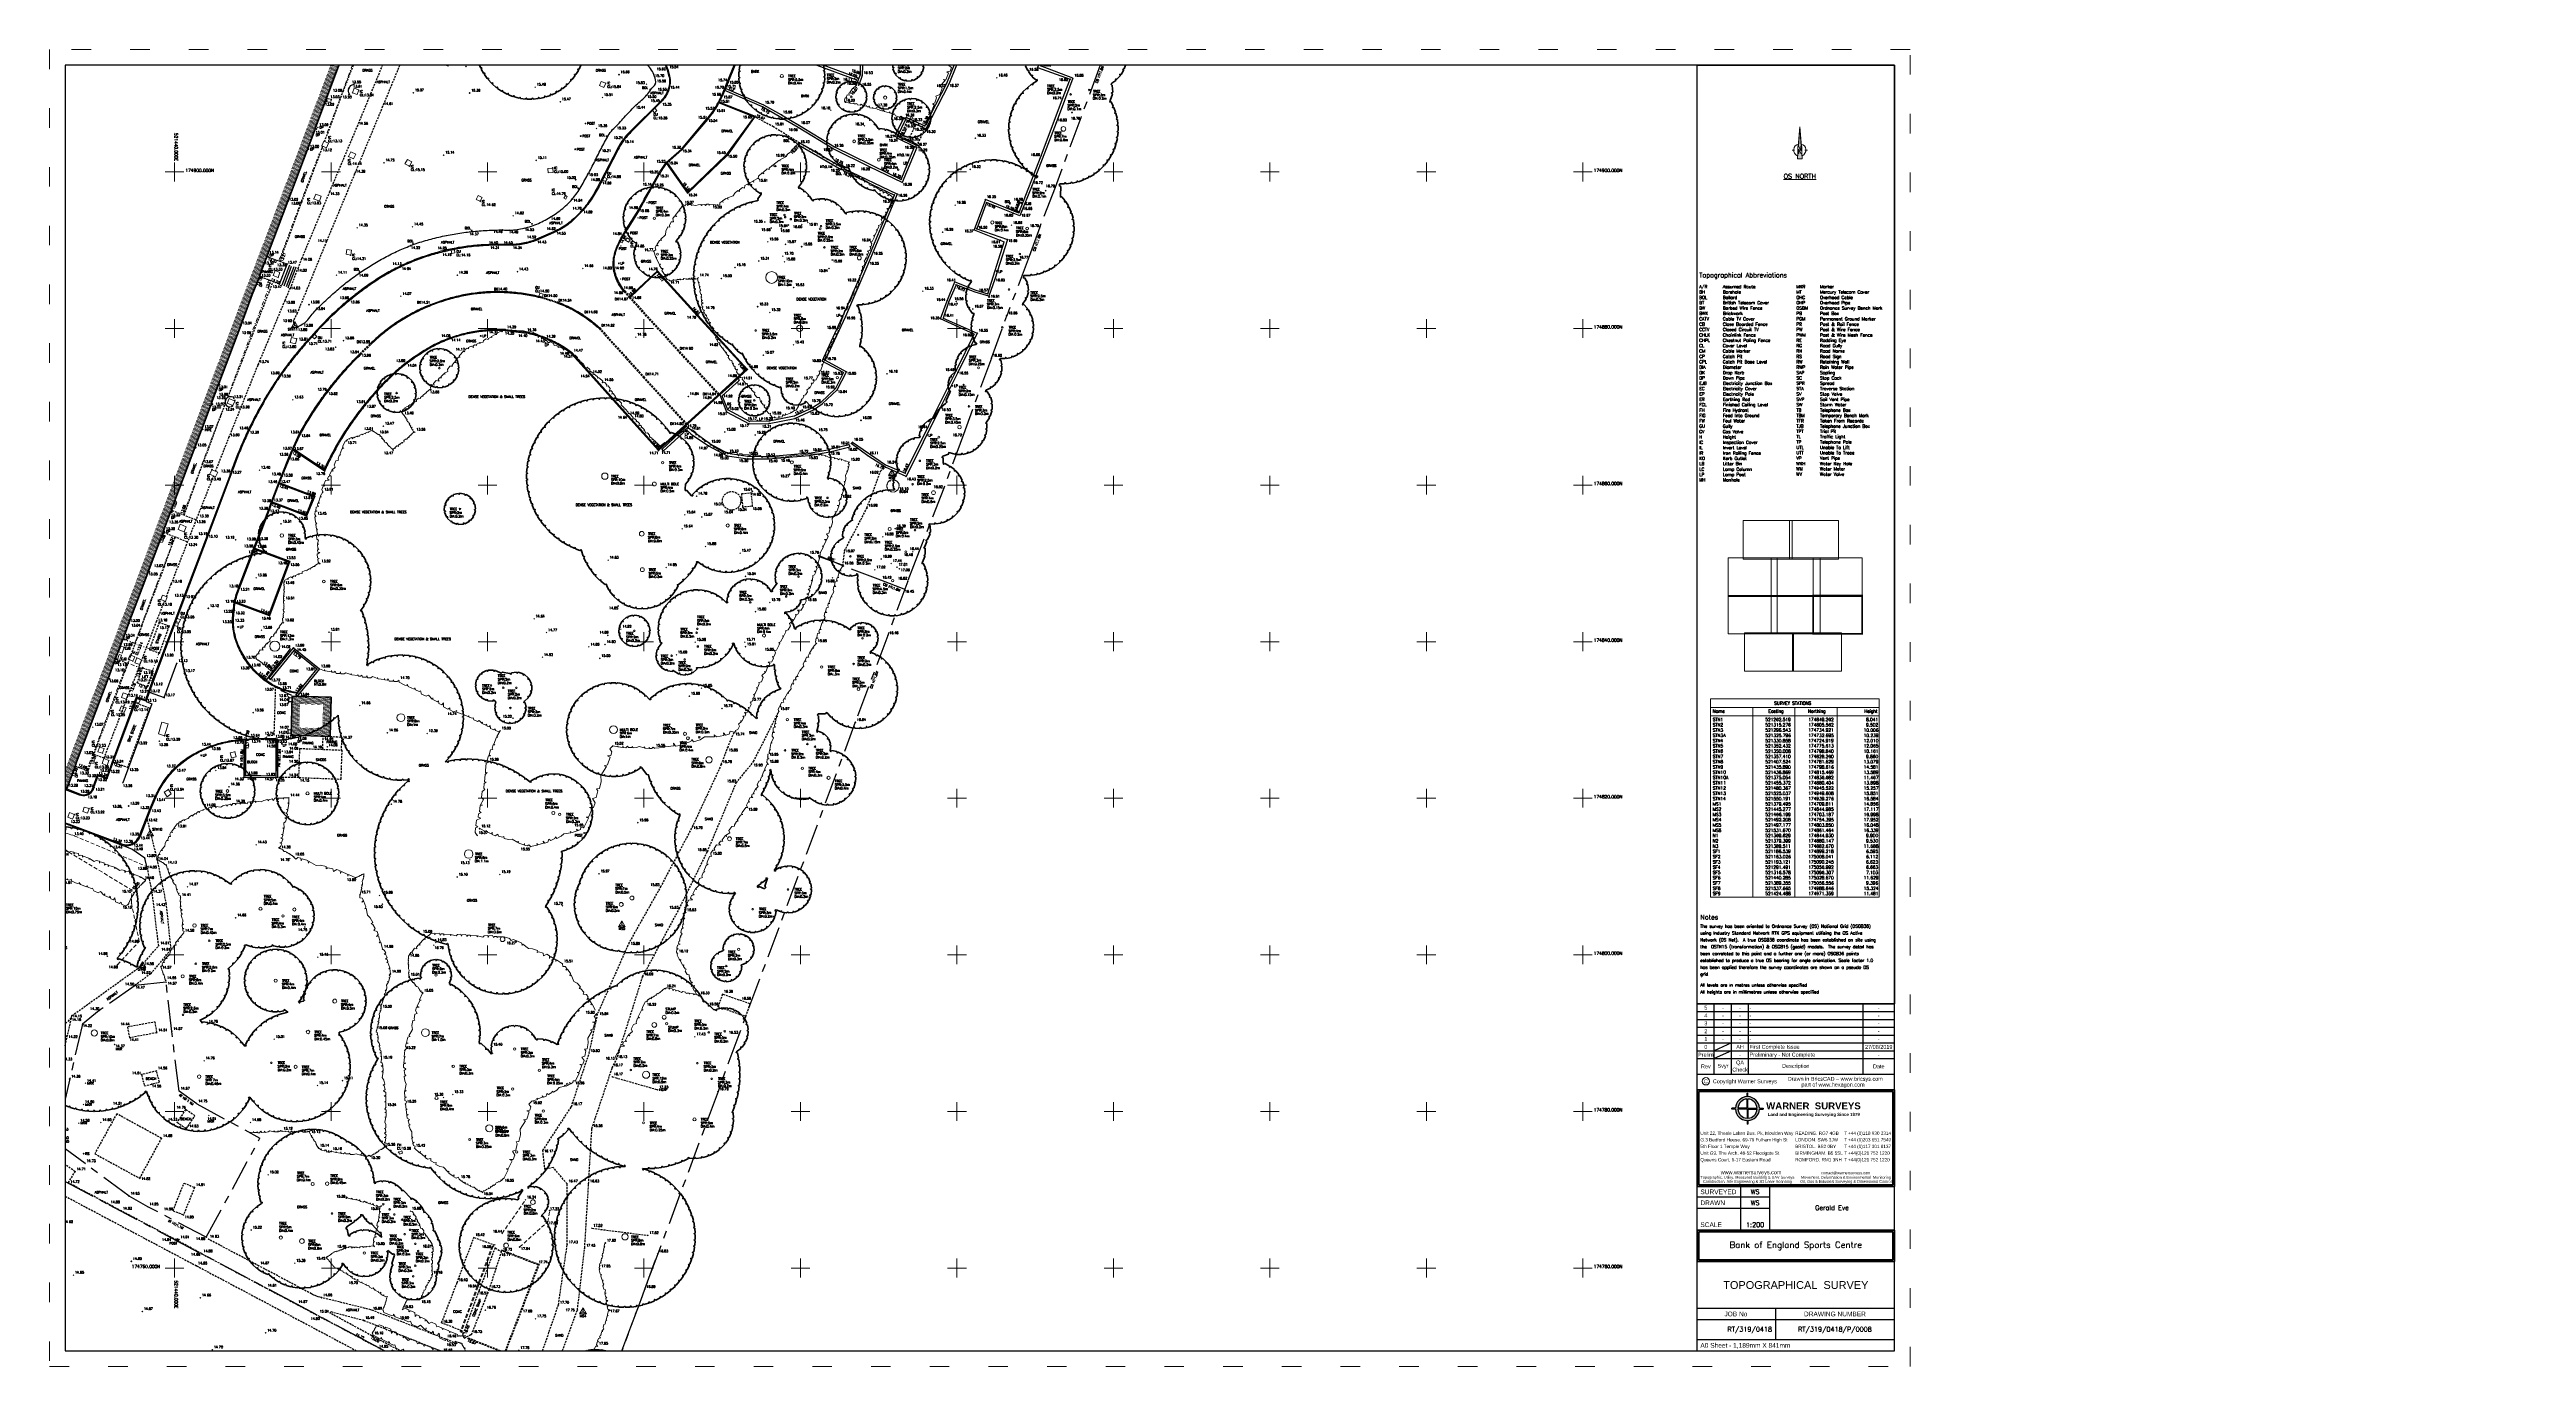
# Paper-space layout 'RT3190418P0008' of a CAD drawing. Extents: x -2 to 315, y -2 to 166.
# The model-space entities are those that its viewports show. They can reach past a viewport. Long polylines and large blocks are cut down to what shows.
import ezdxf
from ezdxf.enums import TextEntityAlignment as Align
from ezdxf.lldxf.tags import DXFTag

# ---------------------------------------------------------------- set-up
doc = ezdxf.new("R2010")
doc.units = 0
doc.header["$PDMODE"] = 3
doc.header["$PDSIZE"] = 0.05
for name, pattern in [('Centre', [7, 4, -1, 1, -1]), ('CUT', [10, 2.5, -5, 2.5]), ('DASHDOT', [1, 0.5, -0.25, 0, -0.25]), ('DASHED', [0.75, 0.5, -0.25]), ('HIDDEN', [0.375, 0.25, -0.125])]:
    doc.linetypes.add(name, pattern=pattern)
doc.layers.get('0').update_dxf_attribs({"linetype": 'CONTINUOUS', "lineweight": 18})
for name, color, linetype, lineweight in [('I031G_SURVEY-GRID', 7, 'CONTINUOUS', 18), ('I031T_SURVEY-GRID-TXT', 7, 'CONTINUOUS', 13), ('I042T_SURVEY-STA', 1, 'CONTINUOUS', 13), ('I277G_CANOPY', 30, 'DASHDOT', 18), ('I901G_TITLE-BOLD', 1, 'CONTINUOUS', 35), ('I901G_TITLE-BORDER', 7, 'CONTINUOUS', 25), ('I901G_TITLE-CUT', 1, 'CUT', 18), ('I901G_TITLE-NORTH', 1, 'CONTINUOUS', 18), ('I901G_TITLE-SHEET', 7, 'CONTINUOUS', 18), ('I901T_TITLE-NORTH-TXT', 1, 'CONTINUOUS', 18), ('I901T_TITLE-NOTES', 7, 'CONTINUOUS', 18), ('I901T_TITLE-TXT', 7, 'CONTINUOUS', 25), ('I904G_HATCHING', 62, 'CONTINUOUS', 18), ('I910T_TXT-GEN-S', 7, 'CONTINUOUS', 13), ('I917G_BUILDING', 3, 'CONTINUOUS', 50), ('I923G_SURVEY-POINT', 7, 'CONTINUOUS', 18), ('I923T_SURVEY-LEVEL', 7, 'CONTINUOUS', 13), ('I941G_TREE', 72, 'CONTINUOUS', 18), ('I941G_TREE-VEG', 6, 'CONTINUOUS', 35), ('I941T_TREE-TXT', 82, 'CONTINUOUS', 13), ('I952G_KERB', 5, 'CONTINUOUS', 25), ('I952G_KERB-DROP', 5, 'HIDDEN', 25), ('I960G_COVER', 1, 'CONTINUOUS', 18), ('I960T_COVER-TXT', 1, 'CONTINUOUS', 13), ('I963G_SW', 200, 'DASHED', 18), ('I976G_ST-FURN', 220, 'CONTINUOUS', 18), ('I976T_ST-FURN-TXT', 220, 'CONTINUOUS', 13), ('I991G_SLOPE', 21, 'DASHED', 18), ('I995G_VEGETATION', 102, 'CONTINUOUS', 18), ('Viewports', 7, 'CONTINUOUS', 18)]:
    doc.layers.add(name, color=color, linetype=linetype, lineweight=lineweight)
for name, color, linetype in [('I240G_STAIR', 10, 'CONTINUOUS'), ('I280G_BLDG-FRAME', 7, 'HIDDEN'), ('I940G_SURFACE', 200, 'HIDDEN'), ('I971G_FENCE', 5, 'Centre'), ('I972G_WALL', 10, 'CONTINUOUS'), ('I973G_GATE', 20, 'CONTINUOUS'), ('I997G_ROAD_MARKING', 7, 'CONTINUOUS')]:
    doc.layers.add(name, color=color, linetype=linetype)
doc.layers.get('Viewports').off()
doc.layers.get('Viewports').freeze()
doc.styles.add('ARIAL', font='arial.ttf')
doc.styles.add('COMPLEX', font='complex.shx')
doc.styles.add('ddd', font='arialbd.ttf')
doc.styles.add('MONOTXT', font='simplex.shx')
doc.styles.get("Standard").update_dxf_attribs({"font": 'simplex.shx'})
tags = doc.linetypes.add('TV_B2', pattern='A,0.4,-0.091104,["TV(B2)",Standard,S=0.15,R=0,X=0,Y=-0.075],-0.812988,0.4', length=1.704092).pattern_tags.tags
tags[6] = DXFTag(74, 10)

# ---------------------------------------------------------------- blocks, each defined once
blk = doc.blocks.new('TOPO')
at = {"layer": 'I901T_TITLE-NOTES', "style": 'MONOTXT'}
for s, p in [('A/R', (1.045, 0.7266)), ('Assumed Route', (1.0601, 0.7266)), ('MKR', (1.1071, 0.7266)), ('Marker', (1.1222, 0.7266)), ('BH', (1.045, 0.7232)), ('BOL', (1.045, 0.7197)), ('BT', (1.045, 0.7163)), ('BW', (1.045, 0.7129)), ('Borehole', (1.0601, 0.7232)), ('Bollard', (1.0601, 0.7197)), ('British Telecom Cover', (1.0601, 0.7163)), ('Barbed Wire Fence', (1.0601, 0.7129)), ('OHC', (1.1071, 0.7197)), ('OHP', (1.1071, 0.7163)), ('OSBM', (1.1071, 0.7129)), ('MT', (1.1071, 0.7232)), ('Mercury Telecom Cover', (1.1222, 0.7232)), ('Overhead Cable', (1.1222, 0.7197)), ('Overhead Pipe', (1.1222, 0.7163)), ('Ordnance Survey Bench Mark', (1.1222, 0.7129)), ('BWK', (1.045, 0.7095)), ('CATV', (1.045, 0.706)), ('CB', (1.045, 0.7026)), ('CCTV', (1.045, 0.6992)), ('CHLK', (1.045, 0.6957)), ('Cable TV Cover', (1.0601, 0.706)), ('Close Boarded Fence', (1.0601, 0.7026)), ('Closed Circuit TV', (1.0601, 0.6992)), ('Chainlink Fence', (1.0601, 0.6957)), ('Brickwork', (1.0601, 0.7095)), ('PB', (1.1071, 0.7095)), ('PGM', (1.1071, 0.706)), ('PR', (1.1071, 0.7026)), ('PW', (1.1071, 0.6992)), ('PWM', (1.1071, 0.6957)), ('Post Box', (1.1222, 0.7095)), ('Permanent Ground Marker', (1.1222, 0.706)), ('Post & Rail Fence', (1.1222, 0.7026)), ('Post & Wire Fence', (1.1222, 0.6992)), ('Post & Wire Mesh Fence', (1.1222, 0.6957)), ('CHPL', (1.045, 0.6923)), ('CL', (1.045, 0.6889)), ('CM', (1.045, 0.6855)), ('CP', (1.045, 0.682)), ('Chestnut Paling Fence', (1.0601, 0.6923)), ('Cover Level', (1.0601, 0.6889)), ('Cable Marker', (1.0601, 0.6855)), ('Catch Pit', (1.0601, 0.682)), ('Catch Pit Base Level', (1.0601, 0.6786)), ('RE', (1.1071, 0.6923)), ('RG', (1.1071, 0.6889)), ('RN', (1.1071, 0.6855)), ('RS', (1.1071, 0.682)), ('Rodding Eye', (1.1222, 0.6923)), ('Road Gully', (1.1222, 0.6889)), ('Road Name', (1.1222, 0.6855)), ('Road Sign', (1.1222, 0.682)), ('Retaining Wall', (1.1222, 0.6786)), ('CPL', (1.045, 0.6786)), ('DIA', (1.045, 0.6752)), ('DK', (1.045, 0.6717)), ('DP', (1.045, 0.6683)), ('EJB', (1.045, 0.6649)), ('Diameter', (1.0601, 0.6752)), ('Drop Kerb', (1.0601, 0.6717)), ('Down Pipe', (1.0601, 0.6683)), ('Electricity Junction Box', (1.0601, 0.6649)), ('SAP', (1.1071, 0.6717)), ('SC', (1.1071, 0.6683)), ('SPR', (1.1071, 0.6649)), ('RW', (1.1071, 0.6786)), ('RWP', (1.1071, 0.6752)), ('Rain Water Pipe', (1.1222, 0.6752)), ('Sapling', (1.1222, 0.6717)), ('Stop Cock', (1.1222, 0.6683)), ('Spread', (1.1222, 0.6649)), ('EC', (1.045, 0.6615)), ('EP', (1.045, 0.658)), ('ER', (1.045, 0.6546)), ('FCL', (1.045, 0.6512)), ('FH', (1.045, 0.6477)), ('Electricity Cover', (1.0601, 0.6615)), ('Electricity Pole', (1.0601, 0.658)), ('Earthing Rod', (1.0601, 0.6546)), ('Finished Ceiling Level', (1.0601, 0.6512)), ('Fire Hydrant', (1.0601, 0.6477)), ('TB', (1.1071, 0.6477)), ('STA', (1.1071, 0.6615)), ('SV', (1.1071, 0.658)), ('SVP', (1.1071, 0.6546)), ('SW', (1.1071, 0.6512)), ('Traverse Station', (1.1222, 0.6615)), ('Telephone Box', (1.1222, 0.6477)), ('Stop Valve', (1.1222, 0.658)), ('Soil Vent Pipe', (1.1222, 0.6546)), ('Storm Water', (1.1222, 0.6512)), ('FIG', (1.045, 0.6443)), ('FW', (1.045, 0.6409)), ('GU', (1.045, 0.6375)), ('GV', (1.045, 0.634)), ('Gully', (1.0601, 0.6375)), ('Gas Valve', (1.0601, 0.634)), ('Feed Into Ground', (1.0601, 0.6443)), ('Foul Water', (1.0601, 0.6409)), ('TBM', (1.1071, 0.6443)), ('TFR', (1.1071, 0.6409)), ('TJB', (1.1071, 0.6375)), ('TPT', (1.1071, 0.6342)), ('Temporary Bench Mark', (1.1222, 0.6443)), ('Taken From Records', (1.1222, 0.6409)), ('Telephone Junction Box', (1.1222, 0.6375)), ('Trial Pit', (1.1222, 0.6342)), ('H', (1.045, 0.6306)), ('IC', (1.045, 0.6272)), ('IL', (1.045, 0.6237)), ('IR', (1.045, 0.6203)), ('KO', (1.045, 0.6169)), ('Height', (1.0601, 0.6306)), ('Inspection Cover', (1.0601, 0.6272)), ('Invert Level', (1.0601, 0.6237)), ('Iron Railing Fence', (1.0601, 0.6203)), ('Kerb Outlet', (1.0601, 0.6169)), ('TL', (1.1071, 0.6308)), ('TP', (1.1071, 0.6274)), ('VP', (1.1071, 0.6171)), ('UTL', (1.1071, 0.6239)), ('UTT', (1.1071, 0.6205)), ('Traffic Light', (1.1222, 0.6308)), ('Telephone Pole', (1.1222, 0.6274)), ('Vent Pipe', (1.1222, 0.6171)), ('Unable To Lift', (1.1222, 0.6239)), ('Unable To Trace', (1.1222, 0.6205)), ('LB', (1.045, 0.6135)), ('LC', (1.045, 0.61)), ('LP', (1.045, 0.6066)), ('MH', (1.045, 0.6032)), ('Litter Bin', (1.0601, 0.6135)), ('Lamp Column', (1.0601, 0.61)), ('Lamp Post', (1.0601, 0.6066)), ('Manhole', (1.0601, 0.6032)), ('WKH', (1.1071, 0.6136)), ('WM', (1.1071, 0.6102)), ('WV', (1.1071, 0.6068)), ('Water Key Hole', (1.1222, 0.6136)), ('Water Meter', (1.1222, 0.6102)), ('Water Valve', (1.1222, 0.6068))]:
    blk.add_text(s, height=0.002, dxfattribs=at).set_placement(p)
at = {"layer": 'I901T_TITLE-TXT', "style": 'COMPLEX'}
blk.add_text('Topographical Abbreviations', height=0.003, dxfattribs=at).set_placement((1.045, 0.7335))
blk = doc.blocks.new('logo1')
at = {"layer": 'I901T_TITLE-TXT', "color": 1}
for p, q in [((0.9187, 0.1747), (0.9187, 0.177)), ((0.9187, 0.177), (0.9192, 0.177)), ((0.9192, 0.1747), (0.9192, 0.177)), ((0.9113, 0.1674), (0.909, 0.1674)), ((0.909, 0.1668), (0.909, 0.1674)), ((0.9113, 0.1668), (0.909, 0.1668)), ((0.9187, 0.1674), (0.9128, 0.1674)), ((0.9187, 0.1668), (0.9128, 0.1668)), ((0.9187, 0.1674), (0.9187, 0.1732)), ((0.9187, 0.1668), (0.9187, 0.161)), ((0.9187, 0.1595), (0.9187, 0.1572)), ((0.9192, 0.1674), (0.9192, 0.1732)), ((0.9192, 0.1674), (0.9251, 0.1674)), ((0.9192, 0.1668), (0.9192, 0.161)), ((0.9192, 0.1668), (0.9251, 0.1668)), ((0.9192, 0.1595), (0.9192, 0.1572)), ((0.9266, 0.1674), (0.9289, 0.1674)), ((0.9266, 0.1668), (0.9289, 0.1668)), ((0.9289, 0.1674), (0.9289, 0.1668)), ((0.9192, 0.1572), (0.9187, 0.1572))]:
    blk.add_line(p, q, dxfattribs=at)
for radius, start, end in [(0.00764, 92.1041, 177.8959), (0.00764, 2.1041, 87.8959), (0.00764, 182.1041, 267.8959), (0.00613, 92.6242, 177.3758), (0.00613, 182.6242, 267.3758), (0.00613, 2.6242, 87.3758), (0.00613, 272.6242, 357.3758), (0.00764, 272.1041, 357.8959)]:
    blk.add_arc((0.9189, 0.1671), radius, start, end, dxfattribs=at)
blk = doc.blocks.new('NORTH')
at = {"layer": 'I901G_TITLE-NORTH'}
h = blk.add_hatch(color=256, dxfattribs=at)
h.paths.add_polyline_path([(-0.0009, 0.0022), (-0.0006, 0.0022), (0.0006, -0.0003), (0.0006, 0.0022), (0.0007, 0.0022), (0.0009, 0.0025), (0, 0.0143)])
h.paths.add_polyline_path([(-0.0015, -0.0056), (0.0015, -0.0056), (0.0012, -0.0022), (0.0006, -0.0022), (-0.0006, 0.0003), (-0.0006, -0.0022), (-0.0012, -0.0022)])
for p, q in [((-0.0049, 0), (-0.0033, 0)), ((-0.001, 0.0022), (0, 0.0149)), ((-0.0009, 0.0022), (0, 0.0143)), ((0, 0.0149), (0.001, 0.0022)), ((0, 0.0143), (0.0009, 0.0022)), ((0.0033, 0), (0.0049, 0)), ((-0.0015, -0.0057), (-0.0013, -0.0022)), ((-0.0015, -0.0056), (-0.0012, -0.0022)), ((-0.0015, -0.0056), (0.0015, -0.0056)), ((-0.0015, -0.0057), (0.0016, -0.0057)), ((0.0012, -0.0022), (0.0015, -0.0056)), ((0.0013, -0.0022), (0.0016, -0.0057))]:
    blk.add_line(p, q, dxfattribs=at)
for start, end in [(102.2743, 249.1198), (290.8802, 77.7257)]:
    blk.add_arc((0, 0), 0.00392, start, end, dxfattribs=at)
at = {"layer": 'I901T_TITLE-NORTH-TXT'}
for p, q in [((-0.0013, 0.0022), (-0.0006, 0.0022)), ((-0.0013, 0.0022), (-0.0013, -0.0022)), ((-0.0009, 0.0022), (-0.0006, 0.0022)), ((-0.0006, 0.0022), (0.0006, -0.0005)), ((-0.0006, 0.0022), (0.0006, -0.0003)), ((-0.0006, 0.0005), (-0.0006, -0.0022)), ((-0.0006, 0.0005), (0.0006, -0.0022)), ((-0.0006, 0.0003), (-0.0006, -0.0022)), ((-0.0006, 0.0003), (0.0006, -0.0022)), ((0.0006, 0.0022), (0.0006, -0.0005)), ((0.0006, 0.0022), (0.0013, 0.0022)), ((0.0006, 0.0022), (0.0006, -0.0003)), ((0.0006, 0.0022), (0.0009, 0.0022)), ((0.0007, 0.0022), (0.0009, 0.0025)), ((0.0007, 0.0022), (0.0009, 0.0024)), ((0.0008, 0.0022), (0.0009, 0.0023)), ((0.0013, 0.0022), (0.0013, -0.0022)), ((-0.0013, -0.0022), (-0.0006, -0.0022)), ((-0.0012, -0.0022), (-0.0006, -0.0022)), ((0.0006, -0.0022), (0.0013, -0.0022)), ((0.0006, -0.0022), (0.0012, -0.0022))]:
    blk.add_line(p, q, dxfattribs=at)
blk = doc.blocks.new('PT_STATION')
at = {"color": 0, "linetype": 'Continuous', "flags": 128}
for points in [[(0, 0.5), (-0.433, -0.25)], [(-0.433, -0.25), (0, 0), (0, 0.5)], [(0.433, -0.25), (0, 0.5)], [(0, 0), (0.433, -0.25)], [(-0.433, -0.25), (0.433, -0.25)]]:
    blk.add_lwpolyline(points, dxfattribs=at)
blk = doc.blocks.new('HEL Vegitation')
at = {"color": 0, "linetype": 'ByBlock'}
blk.add_polyline3d([(0, 0, 0), (0.092, -0.011, 0), (0.093, 0.01, 0), (0.1, -0.008, 0), (0.182, -0.015, 0), (0.184, 0.011, 0), (0.197, -0.02, 0), (0.239, -0.021, 0), (0.268, 0.013, 0), (0.287, -0.013, 0), (0.346, -0.006, 0), (0.36, 0.011, 0), (0.371, -0.014, 0), (0.436, -0.006, 0), (0.483, 0.015, 0), (0.575, -0.005, 0), (0.575, 0.015, 0), (0.593, -0.009, 0), (0.665, -0.008, 0), (0.666, 0.017, 0), (0.679, -0.008, 0), (0.714, -0.005, 0), (0.731, 0.02, 0), (0.765, 0.004, 0)], dxfattribs=at)
blk = doc.blocks.new('BUSH-C')
at = {"color": 0, "linetype": 'ByBlock'}
blk.add_polyline3d([(-0.22, 0.4, 0), (-0.26, 0.46, 0), (-0.18, 0.51, 0), (-0.07, 0.46, 0), (-0.02, 0.51, 0), (0.19, 0.48, 0), (0.18, 0.41, 0), (0.22, 0.47, 0), (0.39, 0.34, 0), (0.37, 0.3, 0), (0.42, 0.31, 0), (0.53, 0.12, 0), (0.49, 0.09, 0), (0.54, 0.05, 0), (0.49, -0.17, 0), (0.46, -0.17, 0), (0.48, -0.21, 0), (0.41, -0.37, 0), (0.36, -0.36, 0), (0.37, -0.39, 0), (0.2, -0.53, 0), (0.15, -0.49, 0), (0.14, -0.54, 0), (-0.17, -0.53, 0), (-0.16, -0.45, 0), (-0.18, -0.49, 0), (-0.37, -0.39, 0), (-0.36, -0.36, 0), (-0.4, -0.38, 0), (-0.5, -0.19, 0), (-0.46, -0.16, 0), (-0.51, -0.15, 0), (-0.52, 0.1, 0), (-0.47, 0.11, 0), (-0.5, 0.14, 0), (-0.44, 0.3, 0), (-0.38, 0.3, 0), (-0.41, 0.32, 0), (-0.29, 0.44, 0), (-0.23, 0.4, 0)], close=True, dxfattribs=at)
blk = doc.blocks.new('HER Vegitation')
at = {"color": 0, "linetype": 'ByBlock'}
blk.add_polyline3d([(0, 0, 0), (0.005, 0.0072, 0), (0.0165, 0.0097, 0), (0.0206, 0.0053, 0), (0.0225, 0.0112, 0), (0.0359, 0.0137, 0), (0.0437, 0.0047, 0), (0.044, 0.0119, 0), (0.0525, 0.014, 0), (0.0581, 0.0087, 0), (0.0587, 0.0131, 0), (0.0737, 0.0159, 0), (0.0762, 0.0112, 0), (0.0759, 0.0159, 0), (0.0906, 0.0128, 0), (0.094, 0.0197, 0), (0.1084, 0.0228, 0), (0.1159, 0.0175, 0), (0.1181, 0.0209, 0), (0.1293, 0.0237, 0), (0.134, 0.0206, 0), (0.1337, 0.0247, 0), (0.1518, 0.0287, 0), (0.1584, 0.0259, 0), (0.1559, 0.029, 0), (0.1618, 0.0315, 0), (0.1797, 0.035, 0), (0.1837, 0.0319, 0)], dxfattribs=at)
blk = doc.blocks.new('Road Sign')
at = {"color": 0, "linetype": 'ByBlock'}
blk.add_polyline3d([(1.02, 0.04, 0), (-0.08, 0.04, 0)], dxfattribs=at)
for centre in [(0, 0), (0.92, 0)]:
    blk.add_circle(centre, 0.035, dxfattribs=at)

msp = doc.modelspace()

# ---------------------------------------------------------------- hatches: boundary and pattern name
at = {"layer": 'I904G_HATCHING'}
h = msp.add_hatch(dxfattribs=at)
h.set_pattern_fill('ANSI31', color=256, scale=0.05, angle=325, style=0)
h.paths.add_polyline_path([(521444.65, 174870.13), (521444.77, 174870.49), (521444.74, 174870.5), (521448.45, 174880.37), (521449.94, 174884.33), (521450.83, 174886.53), (521450.85, 174886.52), (521450.93, 174886.78), (521450.89, 174886.8), (521451.3, 174887.88), (521451.76, 174889.09), (521452.09, 174889.95), (521456.94, 174902.78), (521456.97, 174902.77), (521457.05, 174902.98), (521457.02, 174902.99), (521457.91, 174905.37), (521457.94, 174905.36), (521458.02, 174905.55), (521457.98, 174905.56), (521458.28, 174906.37), (521462.96, 174918.78), (521466.07, 174927.19), (521464.08, 174927.95), (521468.77, 174940.43, 0.955868), (521469.47, 174942.33), (521471.15, 174946.74), (521474.22, 174954.82), (521476.21, 174954.07), (521476.51, 174954.89), (521477.01, 174956.19), (521478.2, 174959.33), (521484.14, 174975), (521479.85, 174976.62), (521476.93, 174977.67), (521452.97, 174986.68), (521435.92, 174993.1), (521428.13, 174972.42), (521429.78, 174971.79), (521430.02, 174971.69), (521433.18, 174970.51), (521434.9, 174969.87), (521438.34, 174968.56), (521441.76, 174967.26), (521445.16, 174965.98), (521448.6, 174964.68), (521455.49, 174962.09), (521455.48, 174962.05), (521458.89, 174960.79), (521462.31, 174959.52), (521465.74, 174958.18), (521469.25, 174956.85), (521468.58, 174955.06), (521467.26, 174951.62), (521465.97, 174948.19), (521464.69, 174944.77), (521463.39, 174941.34), (521462.08, 174937.94), (521459.64, 174931.42), (521459.53, 174931.16), (521458.96, 174929.76), (521455.45, 174931.08), (521445.43, 174934.86), (521445.46, 174934.96), (521438.39, 174937.63), (521438.32, 174937.52), (521426.62, 174941.94), (521417.77, 174945.27), (521416.32, 174941.55), (521415.79, 174940.15), (521415.69, 174939.88), (521414.83, 174937.57), (521414.72, 174937.25), (521412.88, 174932.3), (521410.97, 174927.23), (521411.01, 174927.22), (521410.31, 174925.26), (521409.79, 174923.82), (521409.59, 174923.89), (521409.49, 174923.62), (521409.7, 174923.55), (521409.18, 174922.19), (521408.78, 174921.26), (521408.62, 174921.3), (521408.53, 174921.03), (521408.66, 174920.98), (521406.04, 174913.96), (521403.64, 174907.54), (521403.46, 174907.61), (521403.36, 174907.32), (521403.55, 174907.24), (521403.12, 174906.1), (521402.69, 174904.96), (521402.49, 174905.03), (521402.38, 174904.75), (521402.51, 174904.7), (521400.2, 174898.47), (521397.78, 174892.06), (521397.49, 174891.28), (521397.36, 174891.33), (521397.24, 174891.05), (521397.38, 174890.99), (521396.52, 174888.72), (521396.37, 174888.77), (521396.27, 174888.45), (521396.4, 174888.4), (521395.13, 174885.03), (521394.06, 174882.19), (521391.34, 174874.99), (521391.21, 174875.04), (521391.1, 174874.76), (521391.24, 174874.71), (521390.38, 174872.42), (521390.23, 174872.47), (521390.13, 174872.21), (521390.28, 174872.15), (521389.99, 174871.37), (521387.52, 174864.85), (521385.21, 174858.71), (521385.07, 174858.75), (521384.96, 174858.47), (521385.14, 174858.41), (521384.27, 174856.1), (521384.09, 174856.17), (521383.99, 174855.89), (521384.05, 174855.87), (521381.59, 174849.29), (521380.19, 174845.64), (521379.18, 174842.62), (521379.09, 174842.65), (521379, 174842.44), (521378.92, 174842.47), (521378.82, 174842.2), (521378.98, 174842.13), (521378.56, 174841.01), (521378.11, 174839.83), (521377.94, 174839.89), (521377.84, 174839.61), (521383.07, 174837.63), (521382.98, 174837.37), (521384.93, 174836.61), (521385.08, 174836.98), (521386.17, 174836.56), (521388.51, 174835.67), (521388.35, 174835.27), (521393.37, 174833.44), (521399.89, 174830.98), (521407.69, 174828.05), (521413.36, 174825.91), (521419.13, 174823.74), (521420.92, 174823.05), (521421.05, 174823.32), (521426.28, 174821.35), (521427.35, 174824.2), (521427.32, 174824.21), (521427.48, 174824.65), (521431.5, 174835.31), (521432.25, 174837.31), (521433.39, 174840.32), (521433.43, 174840.3), (521433.5, 174840.49), (521433.46, 174840.51), (521434.17, 174842.39), (521436.19, 174847.76), (521438.54, 174854), (521438.59, 174853.98), (521438.66, 174854.17), (521438.6, 174854.19), (521439.18, 174855.77), (521439.47, 174856.56), (521439.54, 174856.53), (521439.62, 174856.78), (521439.58, 174856.8), (521442.59, 174864.82), (521444.41, 174869.65), (521444.6, 174870.15)])
h.paths.add_polyline_path([(521438.72, 174857.38), (521435.25, 174848.11), (521431.73, 174838.75), (521425.66, 174822.65), (521420.51, 174824.59), (521420.39, 174824.33), (521413.72, 174826.84), (521400.24, 174831.92), (521394.66, 174834.02), (521394.79, 174834.36), (521384.51, 174838.26), (521384.37, 174837.9), (521384.23, 174837.95), (521384.32, 174838.23), (521379.29, 174840.13), (521380.23, 174842.61), (521381.14, 174845.31), (521382.53, 174848.93), (521384.99, 174855.52), (521386.14, 174858.35), (521388.46, 174864.49), (521390.93, 174871.02), (521392.33, 174874.77), (521412.22, 174927.38), (521413.82, 174931.96), (521415.65, 174936.9), (521416.72, 174939.79), (521418.35, 174943.98), (521426.26, 174941), (521426.26, 174941), (521437.97, 174936.59), (521445.07, 174933.93), (521459.59, 174928.44), (521463.02, 174937.59), (521465.62, 174944.41), (521466.91, 174947.84), (521469.52, 174954.71), (521470.53, 174957.43), (521466.09, 174959.11), (521462.66, 174960.45), (521459.24, 174961.73), (521455.84, 174963.02), (521448.95, 174965.62), (521445.51, 174966.92), (521442.11, 174968.2), (521438.7, 174969.49), (521429.42, 174973.02), (521436.5, 174991.81), (521452.62, 174985.74), (521482.84, 174974.38), (521475.62, 174955.36), (521473.64, 174956.11), (521470.21, 174947.1), (521468.54, 174942.69), (521467.83, 174940.78), (521462.79, 174927.37), (521464.79, 174926.61), (521462.02, 174919.13), (521457.34, 174906.72), (521456, 174903.13), (521451.15, 174890.3), (521449, 174884.68), (521444.77, 174873.43), (521443.66, 174870.5)], flags=16)
h = msp.add_hatch(dxfattribs=at)
h.set_pattern_fill('ANSI31', color=256, scale=0.05, angle=325, style=0)
h.paths.add_polyline_path([(521460.03, 174832.92), (521455.03, 174833.06), (521454.89, 174828.05), (521459.89, 174827.91)])
h.paths.add_polyline_path([(521456, 174832.03), (521459, 174831.95), (521458.92, 174828.94), (521455.92, 174829.02)], flags=16)
h = msp.add_hatch(dxfattribs=at)
h.set_pattern_fill('ANSI31', color=256, scale=0.05, angle=325, style=0)
h.paths.add_polyline_path([(521460.03, 174832.92), (521455.03, 174833.06), (521454.89, 174828.05), (521459.89, 174827.91)])
h.paths.add_polyline_path([(521456, 174832.03), (521459, 174831.95), (521458.92, 174828.94), (521455.92, 174829.02)], flags=16)

# ---------------------------------------------------------------- linework, layer by layer
at = {"layer": 'I031G_SURVEY-GRID'}
for p, q in [((521440, 174901.2), (521440, 174898.8)), ((521460, 174901.2), (521460, 174898.8)), ((521480, 174901.2), (521480, 174898.8)), ((521500, 174901.2), (521500, 174898.8)), ((521520, 174901.2), (521520, 174898.8)), ((521540, 174901.2), (521540, 174898.8)), ((521560, 174901.2), (521560, 174898.8)), ((521580, 174901.2), (521580, 174898.8)), ((521600, 174901.2), (521600, 174898.8)), ((521620, 174901.2), (521620, 174898.8)), ((521438.8, 174900), (521441.2, 174900)), ((521458.8, 174900), (521461.2, 174900)), ((521478.8, 174900), (521481.2, 174900)), ((521498.8, 174900), (521501.2, 174900)), ((521518.8, 174900), (521521.2, 174900)), ((521538.8, 174900), (521541.2, 174900)), ((521558.8, 174900), (521561.2, 174900)), ((521578.8, 174900), (521581.2, 174900)), ((521598.8, 174900), (521601.2, 174900)), ((521618.8, 174900), (521621.2, 174900)), ((521438.8, 174880), (521441.2, 174880)), ((521440, 174881.2), (521440, 174878.8)), ((521458.8, 174880), (521461.2, 174880)), ((521460, 174881.2), (521460, 174878.8)), ((521478.8, 174880), (521481.2, 174880)), ((521480, 174881.2), (521480, 174878.8)), ((521498.8, 174880), (521501.2, 174880)), ((521500, 174881.2), (521500, 174878.8)), ((521518.8, 174880), (521521.2, 174880)), ((521520, 174881.2), (521520, 174878.8)), ((521538.8, 174880), (521541.2, 174880)), ((521540, 174881.2), (521540, 174878.8)), ((521558.8, 174880), (521561.2, 174880)), ((521560, 174881.2), (521560, 174878.8)), ((521578.8, 174880), (521581.2, 174880)), ((521580, 174881.2), (521580, 174878.8)), ((521598.8, 174880), (521601.2, 174880)), ((521600, 174881.2), (521600, 174878.8)), ((521618.8, 174880), (521621.2, 174880)), ((521620, 174881.2), (521620, 174878.8)), ((521438.8, 174860), (521441.2, 174860)), ((521440, 174861.2), (521440, 174858.8)), ((521458.8, 174860), (521461.2, 174860)), ((521460, 174861.2), (521460, 174858.8)), ((521478.8, 174860), (521481.2, 174860)), ((521480, 174861.2), (521480, 174858.8)), ((521498.8, 174860), (521501.2, 174860)), ((521500, 174861.2), (521500, 174858.8)), ((521518.8, 174860), (521521.2, 174860)), ((521520, 174861.2), (521520, 174858.8)), ((521538.8, 174860), (521541.2, 174860)), ((521540, 174861.2), (521540, 174858.8)), ((521558.8, 174860), (521561.2, 174860)), ((521560, 174861.2), (521560, 174858.8)), ((521578.8, 174860), (521581.2, 174860)), ((521580, 174861.2), (521580, 174858.8)), ((521598.8, 174860), (521601.2, 174860)), ((521600, 174861.2), (521600, 174858.8)), ((521618.8, 174860), (521621.2, 174860)), ((521620, 174861.2), (521620, 174858.8)), ((521440, 174841.2), (521440, 174838.8)), ((521460, 174841.2), (521460, 174838.8)), ((521480, 174841.2), (521480, 174838.8)), ((521500, 174841.2), (521500, 174838.8)), ((521520, 174841.2), (521520, 174838.8)), ((521540, 174841.2), (521540, 174838.8)), ((521560, 174841.2), (521560, 174838.8)), ((521580, 174841.2), (521580, 174838.8)), ((521600, 174841.2), (521600, 174838.8)), ((521620, 174841.2), (521620, 174838.8)), ((521438.8, 174840), (521441.2, 174840)), ((521458.8, 174840), (521461.2, 174840)), ((521478.8, 174840), (521481.2, 174840)), ((521498.8, 174840), (521501.2, 174840)), ((521518.8, 174840), (521521.2, 174840)), ((521538.8, 174840), (521541.2, 174840)), ((521558.8, 174840), (521561.2, 174840)), ((521578.8, 174840), (521581.2, 174840)), ((521598.8, 174840), (521601.2, 174840)), ((521618.8, 174840), (521621.2, 174840)), ((521438.8, 174820), (521441.2, 174820)), ((521440, 174821.2), (521440, 174818.8)), ((521458.8, 174820), (521461.2, 174820)), ((521460, 174821.2), (521460, 174818.8)), ((521478.8, 174820), (521481.2, 174820)), ((521480, 174821.2), (521480, 174818.8)), ((521498.8, 174820), (521501.2, 174820)), ((521500, 174821.2), (521500, 174818.8)), ((521518.8, 174820), (521521.2, 174820)), ((521520, 174821.2), (521520, 174818.8)), ((521538.8, 174820), (521541.2, 174820)), ((521540, 174821.2), (521540, 174818.8)), ((521558.8, 174820), (521561.2, 174820)), ((521560, 174821.2), (521560, 174818.8)), ((521578.8, 174820), (521581.2, 174820)), ((521580, 174821.2), (521580, 174818.8)), ((521598.8, 174820), (521601.2, 174820)), ((521600, 174821.2), (521600, 174818.8)), ((521618.8, 174820), (521621.2, 174820)), ((521620, 174821.2), (521620, 174818.8)), ((521438.8, 174800), (521441.2, 174800)), ((521440, 174801.2), (521440, 174798.8)), ((521458.8, 174800), (521461.2, 174800)), ((521460, 174801.2), (521460, 174798.8)), ((521478.8, 174800), (521481.2, 174800)), ((521480, 174801.2), (521480, 174798.8)), ((521498.8, 174800), (521501.2, 174800)), ((521500, 174801.2), (521500, 174798.8)), ((521518.8, 174800), (521521.2, 174800)), ((521520, 174801.2), (521520, 174798.8)), ((521538.8, 174800), (521541.2, 174800)), ((521540, 174801.2), (521540, 174798.8)), ((521558.8, 174800), (521561.2, 174800)), ((521560, 174801.2), (521560, 174798.8)), ((521578.8, 174800), (521581.2, 174800)), ((521580, 174801.2), (521580, 174798.8)), ((521598.8, 174800), (521601.2, 174800)), ((521600, 174801.2), (521600, 174798.8)), ((521618.8, 174800), (521621.2, 174800)), ((521620, 174801.2), (521620, 174798.8)), ((521440, 174781.2), (521440, 174778.8)), ((521460, 174781.2), (521460, 174778.8)), ((521480, 174781.2), (521480, 174778.8)), ((521500, 174781.2), (521500, 174778.8)), ((521520, 174781.2), (521520, 174778.8)), ((521540, 174781.2), (521540, 174778.8)), ((521560, 174781.2), (521560, 174778.8)), ((521580, 174781.2), (521580, 174778.8)), ((521600, 174781.2), (521600, 174778.8)), ((521620, 174781.2), (521620, 174778.8)), ((521438.8, 174780), (521441.2, 174780)), ((521458.8, 174780), (521461.2, 174780)), ((521478.8, 174780), (521481.2, 174780)), ((521498.8, 174780), (521501.2, 174780)), ((521518.8, 174780), (521521.2, 174780)), ((521538.8, 174780), (521541.2, 174780)), ((521558.8, 174780), (521561.2, 174780)), ((521578.8, 174780), (521581.2, 174780)), ((521598.8, 174780), (521601.2, 174780)), ((521618.8, 174780), (521621.2, 174780)), ((521438.8, 174760), (521441.2, 174760)), ((521440, 174761.2), (521440, 174758.8)), ((521458.8, 174760), (521461.2, 174760)), ((521460, 174761.2), (521460, 174758.8)), ((521478.8, 174760), (521481.2, 174760)), ((521480, 174761.2), (521480, 174758.8)), ((521498.8, 174760), (521501.2, 174760)), ((521500, 174761.2), (521500, 174758.8)), ((521518.8, 174760), (521521.2, 174760)), ((521520, 174761.2), (521520, 174758.8)), ((521538.8, 174760), (521541.2, 174760)), ((521540, 174761.2), (521540, 174758.8)), ((521558.8, 174760), (521561.2, 174760)), ((521560, 174761.2), (521560, 174758.8)), ((521578.8, 174760), (521581.2, 174760)), ((521580, 174761.2), (521580, 174758.8)), ((521598.8, 174760), (521601.2, 174760)), ((521600, 174761.2), (521600, 174758.8)), ((521618.8, 174760), (521621.2, 174760)), ((521620, 174761.2), (521620, 174758.8))]:
    msp.add_line(p, q, dxfattribs=at)
at = {"layer": 'I240G_STAIR'}
for p, q in [((521454.59, 174832.37, 14.04), (521454.63, 174832.85, 14.04)), ((521454.59, 174832.37, 14.04), (521454.9, 174832.34, 14.06)), ((521454.63, 174832.85, 14.04), (521454.93, 174832.81, 14.07))]:
    msp.add_line(p, q, dxfattribs=at)
for points in [[(521453.42, 174885.66, 13.47), (521454.39, 174888.21, 13.47)], [(521454.67, 174888.1, 13.61), (521453.7, 174885.55, 13.6)], [(521453.99, 174885.44, 13.75), (521454.96, 174887.98, 13.75)], [(521455.24, 174887.89, 13.89), (521454.27, 174885.34, 13.88)], [(521454.54, 174885.24, 14.03), (521455.49, 174887.77, 14.02)], [(521454.99, 174833.11, 14.05), (521453.57, 174833.78, 13.71)], [(521454.85, 174828.29, 14.07), (521454.5, 174828.3, 14.08), (521454.51, 174828.77, 14.07), (521454.86, 174828.74, 14.07)]]:
    msp.add_polyline3d(points, dxfattribs=at)
at = {"layer": 'I277G_CANOPY'}
for points in [[(521459.49, 174905, 14.56), (521464.6, 174918.62, 14.62)], [(521453.39, 174888.81, 14.56), (521458.48, 174902.34, 14.56)], [(521447.31, 174872.67, 14.56), (521452.36, 174886.09, 14.55)], [(521441.17, 174856.39, 14.57), (521446.2, 174869.79, 14.55)], [(521435.04, 174840.12, 14.56), (521440.06, 174853.5, 14.56)], [(521434.91, 174839.81, 14.56), (521437.79, 174847.48, 14.56)], [(521435.91, 174836.56, 14.79), (521432.45, 174837.82, 14.81)], [(521432.59, 174837.72, 14.42), (521433.93, 174837.22, 14.56)], [(521436.81, 174839.07, 14.79), (521433.43, 174840.3, 14.81)], [(521433.57, 174840.31, 14.42), (521434.91, 174839.81, 14.56)], [(521437.15, 174836.2, 14.79), (521438.01, 174838.51, 14.78)], [(521433.93, 174837.22, 14.56), (521428.76, 174823.52, 14.56)], [(521427.43, 174824.02, 14.43), (521428.76, 174823.52, 14.56)]]:
    msp.add_polyline3d(points, dxfattribs=at)
at = {"layer": 'I280G_BLDG-FRAME'}
for p, q in [((521512.49, 174858.91, 14.9), (521513.68, 174859.02, 14.92)), ((521512.65, 174857.19, 15.04), (521512.49, 174858.91, 14.9)), ((521513.84, 174857.3, 15.06), (521512.65, 174857.19, 15.04)), ((521513.68, 174859.02, 14.92), (521513.84, 174857.3, 15.06)), ((521455.95, 174824.59, 14.2), (521456.02, 174826.36, 14.09)), ((521456.02, 174826.36, 14.09), (521461.42, 174826.15, 14.09)), ((521461.35, 174824.39, 14.2), (521461.42, 174826.15, 14.09)), ((521455.89, 174822.65, 14.24), (521455.96, 174824.5, 14.2)), ((521455.89, 174822.65, 14.24), (521461.29, 174822.45, 14.24)), ((521461.29, 174822.45, 14.24), (521461.36, 174824.3, 14.2))]:
    msp.add_line(p, q, dxfattribs=at)
for points in [[(521460.02, 174909.28, 13.03), (521459.93, 174908.87, 13.02), (521459.47, 174908.97, 13.02), (521459.56, 174909.39, 13.03)], [(521534.69, 174905.97, 16.33), (521533.79, 174904.08, 16.3), (521532.75, 174904.58, 16.32), (521533.66, 174906.47, 16.35)], [(521438.07, 174838.54, 13.2), (521439.31, 174842, 13.17), (521438.04, 174842.45, 13.18), (521436.8, 174838.99, 13.21)], [(521434.86, 174832.21, 13.15), (521432.08, 174824.65, 13.24), (521434.01, 174823.94, 13.25), (521436.8, 174831.49, 13.16)], [(521513.56, 174793.74, 16.56), (521510.02, 174794.97, 16.39), (521509.47, 174793.38, 16.56), (521513.01, 174792.16, 16.73)], [(521437.72, 174790.05, 14.51), (521434.27, 174789.41, 14.41), (521434.01, 174790.83, 14.43), (521437.46, 174791.46, 14.54)], [(521437.7, 174785.18, 14.56), (521435.78, 174784.7, 14.51), (521436.14, 174783.25, 14.54), (521438.06, 174783.74, 14.59)], [(521435.55, 174771.46, 14.82), (521438.34, 174776.56, 14.68), (521432.6, 174779.7, 14.54), (521429.8, 174774.6, 14.69)], [(521441.41, 174780.24, 14.76), (521440.32, 174778.61, 14.73), (521441.51, 174777.81, 14.83), (521442.61, 174779.45, 14.85)], [(521442.55, 174770.3, 14.91), (521441.14, 174766.77, 14.95), (521439.8, 174767.3, 14.96), (521441.2, 174770.84, 14.92)]]:
    msp.add_polyline3d(points, close=True, dxfattribs=at)
for points in [[(521435.92, 174836.68, 13.2), (521435.23, 174834.77, 13.21)], [(521435.23, 174834.77, 13.21), (521436.51, 174834.26, 13.18)], [(521435.92, 174836.68, 13.2), (521437.2, 174836.22, 13.16)], [(521436.51, 174834.26, 13.18), (521437.2, 174836.22, 13.16)], [(521477.5, 174751.01, 16.67), (521482.25, 174749.12, 17.31), (521484.42, 174754.7, 17.68), (521486.6, 174760.44, 17.74), (521481.82, 174762.29, 16.72)], [(521477.53, 174751.09, 16.67), (521482.2, 174749.24, 17.31), (521484.33, 174754.73, 17.68), (521486.48, 174760.39, 17.74), (521481.79, 174762.2, 16.72)]]:
    msp.add_polyline3d(points, dxfattribs=at)
msp.add_circle((521511.21, 174857.99, 15.04), 1.18, dxfattribs=at)
at = {"layer": 'I917G_BUILDING'}
for p, q in [((521455.03, 174833.06, 14.04), (521454.89, 174828.05, 14.07)), ((521460.03, 174832.92, 14.2), (521459.89, 174827.91, 14.2))]:
    msp.add_line(p, q, dxfattribs=at)
for points in [[(521462.12, 174916.56, 13.02), (521458.28, 174906.37, 13.09), (521457.98, 174905.56, 13.03), (521458.02, 174905.55, 13.01), (521457.94, 174905.36, 13.01), (521457.91, 174905.37, 13.01), (521457.02, 174902.99, 13), (521457.05, 174902.98, 13), (521456.97, 174902.77, 13), (521456.94, 174902.78, 13), (521454.47, 174896.26, 13.02), (521452.09, 174889.95, 13.14), (521451.76, 174889.09, 13.14), (521451.3, 174887.88, 13.32), (521450.89, 174886.8, 13.15), (521450.93, 174886.78, 13.15), (521450.85, 174886.52, 13.15), (521450.83, 174886.53, 13.15), (521449.94, 174884.33, 13.04), (521448.45, 174880.37, 13.04), (521444.74, 174870.5, 13)], [(521444.74, 174870.5, 13), (521444.77, 174870.49, 13), (521444.65, 174870.13, 13), (521444.6, 174870.15, 13), (521444.41, 174869.65, 13), (521442.59, 174864.82, 13.05), (521439.58, 174856.8, 13.07), (521439.62, 174856.78, 13.07), (521439.54, 174856.53, 13.07), (521439.47, 174856.56, 13.07), (521439.18, 174855.77, 13.08), (521438.6, 174854.19, 13.08), (521438.66, 174854.17, 13.08), (521438.59, 174853.98, 13.08), (521438.54, 174854, 13.08), (521437.52, 174851.29, 13.07), (521436.19, 174847.76, 13.05), (521434.17, 174842.39, 13), (521433.46, 174840.51, 13.04), (521433.5, 174840.49, 13.04), (521433.43, 174840.3, 13.04), (521433.39, 174840.32, 13.04), (521432.25, 174837.31, 13.12), (521431.5, 174835.31, 13.06)], [(521431.5, 174835.31, 13.06), (521429.2, 174829.22, 13.07), (521427.48, 174824.65, 13.08), (521427.32, 174824.21, 13.08), (521427.35, 174824.2, 13.08), (521426.28, 174821.35, 13.29), (521421.05, 174823.32, 13.1), (521420.92, 174823.05, 13.1), (521419.13, 174823.74, 13.04), (521413.36, 174825.91, 12.82), (521407.69, 174828.05, 12.49), (521399.89, 174830.98, 12.08), (521393.37, 174833.44, 11.7), (521388.35, 174835.27, 11.47)], [(521455.03, 174833.06, 14.04), (521460.03, 174832.92, 14.2)], [(521454.89, 174828.05, 14.07), (521459.89, 174827.91, 14.2)]]:
    msp.add_polyline3d(points, dxfattribs=at)
at = {"layer": 'I923G_SURVEY-POINT'}
for p in [(521466.77, 174914.06, 14.78), (521474.58, 174914.33, 15.32), (521477.25, 174913.48, 15.4), (521498.45, 174914.53, 15.8), (521500.39, 174913.69, 15.77), (521539.68, 174913.74, 16.45), (521539.95, 174913.65, 16.43), (521550.3, 174913.36, 16.58), (521550.5, 174914.05, 16.61), (521550.67, 174913.54, 16.62), (521550.77, 174913.97, 16.64), (521558.68, 174914.61, 16.96), (521461.55, 174910.27, 13.09), (521462.25, 174910.69, 13.33), (521462.31, 174910.7, 13.6), (521462.91, 174911.2, 13.61), (521462.95, 174911.21, 13.55), (521486.1, 174910.84, 15.49), (521495.11, 174911.34, 15.64), (521496.8, 174912.43, 15.66), (521500.31, 174911.22, 15.63), (521501.26, 174912.43, 15.7), (521501.46, 174911.26, 15.59), (521502.95, 174913.03, 15.62), (521503.02, 174910.37, 15.53), (521503.05, 174913.07, 15.54), (521503.17, 174910.47, 15.44), (521510.29, 174910.62, 15.7), (521510.35, 174910.39, 15.68), (521510.4, 174910.59, 15.72), (521510.45, 174910.65, 15.71), (521510.64, 174911.46, 15.74), (521510.77, 174911.41, 15.85), (521526.96, 174911.97, 16.11), (521527.13, 174911.05, 16.07), (521527.14, 174911.75, 16.09), (521527.27, 174912, 16), (521527.44, 174911.1, 16.55), (521527.67, 174912.45, 15.98), (521527.88, 174912.31, 16.53), (521538.69, 174911.33, 16.37), (521538.96, 174911.23, 16.37), (521545.11, 174912.01, 16.45), (521554.49, 174911.85, 16.82), (521554.81, 174911.99, 16.86), (521459.47, 174908.96, 13.02), (521459.93, 174908.87, 13.02), (521460.02, 174909.28, 13.03), (521462.3, 174909.92, 13.5), (521462.37, 174909.92, 13.59), (521462.74, 174910.1, 13.84), (521466.59, 174908.36, 14.61), (521470.52, 174910.11, 15.07), (521477.72, 174910.09, 15.38), (521489.3, 174908.96, 15.47), (521494.69, 174909.52, 15.51), (521498.99, 174908.56, 15.44), (521500.34, 174909.8, 15.5), (521501.07, 174907.84, 15.28), (521502.14, 174909.03, 15.45), (521502.21, 174908.95, 15.35), (521509.1, 174908.18, 15.57), (521509.19, 174908.11, 15.61), (521509.62, 174908.82, 15.61), (521509.67, 174908.91, 15.61), (521509.93, 174909.78, 15.66), (521510.03, 174909.74, 15.67), (521514.08, 174907.06, 15.65), (521514.21, 174907.01, 15.67), (521514.23, 174907.13, 15.67), (521515.15, 174908.3, 15.73), (521515.27, 174908.56, 15.79), (521517.59, 174907.29, 15.96), (521523.89, 174907.89, 16.18), (521525.69, 174908.98, 16.2), (521529.72, 174908.2, 17.38), (521553.47, 174909.33, 16.74), (521458.12, 174905.48, 13.01), (521458.28, 174906.37), (521458.31, 174905.68, 13.09), (521463.37, 174905.84, 14.56), (521493.94, 174905.56, 15.35), (521496.48, 174905.89, 15.33), (521497.31, 174904.11, 15.24), (521497.43, 174904.05, 15.14), (521508.05, 174906.78, 15.51), (521508.14, 174906.69, 15.54), (521516.55, 174905.76, 15.81), (521519.71, 174905.69, 16.06), (521519.86, 174905.94, 16.07), (521528.18, 174905.9, 16.34), (521532.08, 174904.55, 16.27), (521532.34, 174904.3, 16.24), (521532.42, 174904.55, 16.32), (521532.75, 174904.58, 16.32), (521533.19, 174906.9, 16.35), (521533.54, 174906.97, 16.38), (521533.79, 174904.08, 16.3), (521534.19, 174906.33, 16.33), (521534.69, 174905.97, 16.33), (521535.89, 174905.55, 16.3), (521535.9, 174905.87, 16.4), (521536.03, 174905.5, 16.3), (521542.35, 174904.32, 16.33), (521552.7, 174906.28, 16.8), (521555.83, 174906.9, 16.78), (521457.05, 174902.98), (521457.11, 174902.9, 13), (521457.2, 174903.5), (521458.83, 174903.33, 13.13), (521458.87, 174903.04, 13.12), (521462.23, 174901.96, 14.44), (521466.77, 174901.16, 14.75), (521470.01, 174900.73, 15.15), (521474.4, 174902.15, 15.14), (521486.22, 174901.49, 15.11), (521494.52, 174902.95, 15.21), (521502.85, 174901.19, 15.23), (521502.93, 174901.09, 15.25), (521502.94, 174901.1, 15.22), (521503, 174901.17, 15.24), (521504.79, 174902.93, 15.32), (521504.87, 174902.85, 15.34), (521510.52, 174902.17, 15.45), (521510.65, 174902.11, 15.5), (521518.09, 174901.95, 15.99), (521519.74, 174903.47, 16.07), (521519.8, 174903.66, 16.08), (521519.89, 174903.68, 16.1), (521519.9, 174903.69, 16.08), (521524.17, 174902.97, 16.23), (521524.33, 174903.2, 16.26), (521534.59, 174903.2, 16.26), (521534.78, 174903.43, 16.27), (521534.86, 174903.11, 16.25), (521550.76, 174902.05, 16.66), (521463.01, 174899.73, 14.39), (521488.33, 174900.5, 15), (521491.26, 174899.02, 15), (521492.8, 174899.63, 15.03), (521494.48, 174898.86, 14.98), (521494.61, 174898.82, 14.89), (521494.7, 174898.98, 14.89), (521501.01, 174898.24, 15.14), (521501.12, 174898.19, 15.25), (521501.88, 174899.8, 15.2), (521502, 174899.74, 15.31), (521514.61, 174899.19, 15.61), (521525.18, 174900.31, 16.25), (521525.28, 174900.57, 16.25), (521525.49, 174900.14, 16.24), (521525.6, 174900.4, 16.22), (521528.92, 174900.59, 16.28), (521531.31, 174899.8, 16.24), (521532.85, 174899.05, 16.3), (521533, 174898.67, 16.26), (521541.68, 174900.34, 16.32), (521549.61, 174898.3, 16.72), (521552.54, 174898.03, 16.79), (521454.51, 174896.25, 13.02), (521456.26, 174896.16, 13.09), (521457.81, 174896.56, 13.93), (521459.83, 174897.46, 14.33), (521479.07, 174896.25, 14.62), (521483.29, 174894.4, 14.62), (521489.98, 174897, 14.79), (521490.84, 174896.55, 14.84), (521492.1, 174895.14, 14.78), (521492.17, 174895.08, 14.69), (521499.32, 174895.2, 14.98), (521499.41, 174895.13, 15.08), (521505.02, 174895.77, 15.07), (521505.6, 174897.31, 15.34), (521505.61, 174897.47, 15.33), (521509.4, 174895.77, 15), (521531.77, 174896.59, 16.31), (521532, 174897.05, 16.31), (521532.37, 174897.18, 16.26), (521539.76, 174895.75, 16.28), (521543.63, 174896.48, 16.35), (521543.79, 174896.1, 16.49), (521547.21, 174894.72, 16.65), (521547.32, 174895.07, 16.59), (521547.33, 174894.98, 16.58), (521547.48, 174895.01, 16.69), (521547.67, 174895.05, 16.57), (521547.79, 174896.26, 16.58), (521547.91, 174894.86, 16.6), (521547.93, 174894.84, 16.67), (521547.95, 174896.13, 16.7), (521547.96, 174894.95, 16.66), (521548.05, 174895.07, 16.65), (521548.27, 174894.98, 16.66), (521548.34, 174895.91, 16.68), (521548.35, 174896, 16.69), (521548.37, 174896.04, 16.58), (521463.34, 174892.86, 14.35), (521470.42, 174893, 14.45), (521477.7, 174892.35, 14.37), (521481.93, 174892.59, 14.46), (521482.85, 174892.57, 14.49), (521484.68, 174892.82, 14.53), (521486.25, 174891.41, 14.52), (521486.3, 174891.3, 14.43), (521488.01, 174894.22, 14.69), (521488.75, 174892.49, 14.62), (521488.81, 174892.4, 14.53), (521497.29, 174891.94, 14.84), (521497.39, 174891.89, 14.94), (521497.64, 174891.29, 14.85), (521515.45, 174893.61, 15.35), (521516.26, 174892.84, 15.68), (521517.55, 174892.78, 15.98), (521518.48, 174893.23, 15.94), (521520.17, 174893.3, 16), (521520.93, 174893.53, 15.91), (521538.17, 174892.3, 16.29), (521542.18, 174892.6, 16.37), (521542.52, 174892.75, 16.5), (521545.55, 174891.28, 16.61), (521546.44, 174891.37, 16.69), (521546.98, 174893.19, 16.66), (521550.58, 174892.96, 16.75), (521451.85, 174889.2), (521451.94, 174889.18, 13.14), (521452.01, 174889.11, 13.33), (521453.46, 174888.6, 13.21), (521454.37, 174888.26, 13.32), (521454.39, 174888.21, 13.47), (521456.29, 174888.98, 14.06), (521459.42, 174891.13, 14.11), (521462.51, 174889.38, 14.21), (521470.17, 174890.59, 14.22), (521474.53, 174889.98, 14.25), (521474.56, 174889.85, 14.16), (521475.36, 174890.01, 14.16), (521481.42, 174890.73, 14.4), (521481.42, 174890.64, 14.31), (521483.24, 174890.75, 14.43), (521483.26, 174890.64, 14.34), (521501.24, 174889.87, 14.77), (521514.67, 174888.63, 15.31), (521515.82, 174891.08, 15.58), (521517.74, 174889.24, 15.7), (521517.96, 174888.53, 15.68), (521518.09, 174890.75, 15.97), (521520.15, 174890.45, 15.95), (521524.06, 174888.75, 15.99), (521528.75, 174888.47, 16.25), (521529, 174891.05, 16.24), (521529.03, 174889.88, 16.25), (521545.91, 174890.69, 16.59), (521549.24, 174889.21, 16.77), (521451, 174886.61, 13.15), (521451.05, 174886.59, 13.33), (521451.32, 174887.87, 13.32), (521452.59, 174885.96, 13.21), (521453.23, 174886.53, 13.33), (521453.39, 174885.66, 13.33), (521453.42, 174885.66, 13.47), (521454.54, 174885.24, 14.03), (521454.77, 174885.11, 14.03), (521454.8, 174885.12, 14.02), (521455.49, 174887.77, 14.02), (521455.78, 174887.68, 14.02), (521460.71, 174886.81, 14.11), (521463.56, 174887.04, 14.09), (521468.93, 174888.01, 14.13), (521469, 174887.91, 14.04), (521476.14, 174886.82, 14.26), (521483.83, 174887.26, 14.43), (521492.17, 174887.67, 14.66), (521496.08, 174887.79, 14.8), (521496.19, 174887.83, 14.9), (521501.68, 174887.22, 14.71), (521501.72, 174887.38, 14.76), (521503.22, 174886.18, 14.71), (521506.92, 174886.48, 14.74), (521509.88, 174886.39, 15), (521511.63, 174887.8, 15.15), (521519.13, 174885.24, 15.53), (521523.65, 174887.68, 15.94), (521527.36, 174886.03, 16.22), (521539.71, 174885.96, 16.41), (521539.88, 174885.59, 16.42), (521544.83, 174886.31, 16.6), (521454.12, 174883.59, 13.99), (521455.68, 174881.98, 13.93), (521457.18, 174883.04, 13.96), (521457.89, 174882.19, 13.94), (521462.33, 174883.72, 13.96), (521462.41, 174883.62, 13.86), (521468.93, 174884.12, 14.07), (521472.71, 174883.04, 14.21), (521480.62, 174884.7, 14.4), (521486.57, 174884.08, 14.5), (521487.03, 174883.97, 14.5), (521488.89, 174883.41, 14.54), (521492.17, 174881.77, 14.58), (521497.47, 174884.7, 14.86), (521497.56, 174884.8, 14.99), (521498.08, 174884.02, 14.87), (521498.22, 174884.13, 14.89), (521498.3, 174884.04, 14.86), (521506.88, 174881.71, 14.83), (521507.68, 174882.3, 14.79), (521514.53, 174882.79, 15.23), (521516.08, 174882.06, 15.32), (521525.8, 174882.42, 16.04), (521535.65, 174884.77, 16.33), (521538.73, 174883.53, 16.44), (521538.95, 174883.44, 16.47), (521539.9, 174883.48, 16.56), (521542.04, 174882.5, 16.57), (521543.93, 174884.45, 16.57), (521544.08, 174884.14, 16.61), (521448.52, 174880.34, 13.04), (521449.99, 174879.28, 13.09), (521455.18, 174880.98, 13.92), (521455.59, 174880.29, 13.89), (521455.61, 174878.69, 13.8), (521456.32, 174880.54, 13.88), (521457.88, 174879.26, 13.71), (521475.29, 174878.83, 14.08), (521475.33, 174878.72, 14.14), (521481.85, 174879.62, 14.31), (521482.27, 174879.73, 14.35), (521482.3, 174879.86, 14.29), (521485, 174879.4, 14.4), (521485.05, 174879.52, 14.36), (521485.27, 174879.55, 14.36), (521487.45, 174878.67, 14.43), (521487.47, 174878.79, 14.39), (521494.35, 174880.07, 14.62), (521498.95, 174878.89, 14.78), (521506.78, 174881.63, 14.79), (521524.7, 174879.96, 15.99), (521525.76, 174881.54, 15.95), (521537.9, 174881.23, 16.35), (521538.25, 174881.33, 16.41), (521542.2, 174879.28, 16.6), (521542.6, 174879.41, 16.55), (521546.36, 174881.64, 16.68), (521450.7, 174875.42, 13.74), (521456.95, 174878.44, 13.81), (521457.05, 174878.36, 13.71), (521460.59, 174877.62, 13.83), (521461.58, 174878.45, 13.86), (521463.69, 174876.78, 13.94), (521463.79, 174876.7, 13.96), (521465.01, 174878.06, 13.99), (521469.65, 174875.65, 13.99), (521469.72, 174875.56, 14.04), (521477.05, 174877.06, 14.17), (521490.49, 174876.91, 14.49), (521490.75, 174876.78, 14.51), (521490.82, 174876.88, 14.47), (521504.37, 174877.11, 14.9), (521509.69, 174878.15, 14.82), (521515.26, 174876.6, 15.07), (521519.1, 174877.92, 15.42), (521522.78, 174875.85, 15.8), (521523.17, 174875.95, 15.78), (521544.4, 174876.22, 16.62), (521445.75, 174872.86, 13.01), (521453.54, 174874.15, 13.69), (521453.62, 174874.08, 13.59), (521472.74, 174872.19, 13.66), (521493.18, 174874.09, 14.54), (521493.26, 174874.15, 14.52), (521494.72, 174873.13, 14.55), (521500, 174873.83, 14.71), (521512.13, 174873.72, 14.89), (521512.15, 174873.36, 14.91), (521512.58, 174873.7, 14.91), (521513.05, 174874.81, 14.85), (521513.21, 174874.78, 14.89), (521521.61, 174873.48, 15.77), (521522.39, 174874.56, 15.81), (521524.49, 174872.36, 15.92), (521525.5, 174874.39, 15.93), (521525.87, 174874.48, 15.95), (521531.06, 174874.2, 16.16), (521539.93, 174874.68, 16.48), (521540.13, 174874.4, 16.55), (521444.83, 174870.35, 13), (521446.47, 174870.37, 13.07), (521446.53, 174870.87, 13.22), (521446.79, 174871.24, 13.08), (521446.84, 174871.27, 13.08), (521446.98, 174869.94, 13.24), (521447.39, 174870.11, 13.23), (521447.49, 174871.26, 13.21), (521447.7, 174870.81, 13.22), (521447.7, 174870.73, 13.28), (521455.11, 174870.89, 13.63), (521459.46, 174871.97, 13.79), (521459.57, 174871.89, 13.82), (521464.37, 174870.41, 13.91), (521464.46, 174870.33, 13.97), (521469.09, 174869.34, 13.49), (521505.66, 174871.31, 14.84), (521508.88, 174870.98, 14.94), (521508.93, 174870.85, 14.96), (521509.51, 174871.55, 14.94), (521509.68, 174871.51, 14.96), (521509.99, 174871.4, 14.92), (521510.55, 174869.35, 15.01), (521510.71, 174869.61, 15.02), (521519.29, 174869.56, 15.4), (521521.54, 174869.88, 15.61), (521521.67, 174869.63, 15.63), (521522.6, 174870.55, 15.79), (521522.77, 174870.36, 15.72), (521524.68, 174872.15, 15.84), (521537.85, 174869.88, 16.53), (521443.62, 174867.11, 13.07), (521446.95, 174866.07, 13.5), (521449.42, 174867.02, 13.49), (521449.51, 174866.93, 13.39), (521455.98, 174866.58, 13.61), (521456.1, 174866.53, 13.64), (521465.28, 174866.94, 13.51), (521466.01, 174866.45, 13.54), (521466.69, 174867.54, 13.47), (521470.7, 174866.77, 13.56), (521497.94, 174868.78, 14.64), (521498.03, 174868.86, 14.59), (521498.58, 174868.47, 14.6), (521505.41, 174867.49, 14.79), (521505.44, 174867.84, 14.8), (521505.55, 174867.2, 14.81), (521506.02, 174866.49, 14.85), (521510.33, 174866.78, 15.08), (521513.44, 174867.83, 15.17), (521513.47, 174868.13, 15.17), (521514.2, 174866.4, 15.28), (521516.01, 174868.16, 15.29), (521516.01, 174867.89, 15.31), (521516.7, 174868.65, 15.29), (521519.2, 174868.8, 15.44), (521519.29, 174868.52, 15.46), (521522.11, 174866.72, 15.75), (521527.73, 174868.27, 16.08), (521536.34, 174867.43, 16.44), (521540.82, 174866.45, 16.72), (521442.7, 174864.78, 13.05), (521454.64, 174863.67, 13.56), (521454.76, 174863.63, 13.66), (521455.02, 174864.52, 13.57), (521455.13, 174864.48, 13.58), (521455.14, 174864.45, 13.59), (521455.19, 174864.57, 13.57), (521462, 174865.68, 13.71), (521467.95, 174864.41, 13.47), (521501.86, 174864.4, 14.71), (521501.87, 174864.59, 14.68), (521502.46, 174864.35, 14.71), (521508.26, 174865, 14.97), (521508.41, 174865.26, 15), (521510.27, 174863.95, 14.98), (521510.61, 174863.75, 15), (521510.72, 174864.02, 15.1), (521513.26, 174863.67, 15.25), (521513.26, 174863.37, 15.2), (521515.91, 174863.62, 15.43), (521515.92, 174863.35, 15.4), (521517.96, 174863.41, 15.46), (521521.1, 174863.78, 15.63), (521521.11, 174864.06, 15.72), (521522.23, 174863.95, 15.64), (521523.69, 174864.53, 15.81), (521523.76, 174864.24, 15.78), (521526.23, 174865.15, 16.01), (521526.23, 174862.94, 15.92), (521526.3, 174864.89, 16), (521526.49, 174865.31, 16.04), (521526.64, 174865.49, 16.05), (521528.61, 174863.76, 16.11), (521443.58, 174862.63, 13.07), (521444.78, 174861.97, 13.4), (521447.13, 174861.42, 13.36), (521447.2, 174861.3, 13.27), (521450.86, 174861.91, 13.4), (521453.32, 174860.34, 13.45), (521453.41, 174860.16, 13.44), (521453.43, 174860.29, 13.46), (521453.45, 174860.28, 13.47), (521453.66, 174861.2, 13.48), (521453.77, 174861.14, 13.59), (521459.12, 174861.99, 13.7), (521459.18, 174861.8, 13.76), (521518.62, 174861.39, 15.27), (521530.22, 174861.77, 16.02), (521530.86, 174862.3, 16.19), (521530.87, 174862.58, 16.24), (521531.82, 174859.92, 16.1), (521533.38, 174861.51, 16.42), (521533.49, 174861.09, 16.43), (521538.33, 174859.63, 16.62), (521439.66, 174856.73, 13.34), (521439.66, 174856.57, 13.33), (521439.75, 174856.79, 13.07), (521452.03, 174856.91, 13.36), (521452.13, 174856.86, 13.47), (521452.35, 174857.77, 13.38), (521452.45, 174857.74, 13.39), (521452.48, 174857.72, 13.4), (521452.52, 174857.83, 13.37), (521457.73, 174858.53, 13.61), (521457.91, 174858.6, 13.69), (521458.94, 174859.12, 13.61), (521506.73, 174858.59, 14.78), (521510.11, 174857.57, 15.01), (521511.31, 174856.82, 15.04), (521512.36, 174857.73, 15.03), (521512.65, 174857.16, 15.04), (521513.68, 174859.02, 14.92), (521513.84, 174859.21, 15.01), (521513.84, 174857.3, 15.06), (521525.14, 174858.23, 15.82), (521528.5, 174857.08, 15.98), (521438.63, 174853.82, 13.08), (521438.72, 174853.99, 13.32), (521438.72, 174853.89, 13.34), (521439.11, 174855.41, 13.35), (521440.06, 174853.32, 13.07), (521441.23, 174856.19, 13.08), (521441.23, 174854.04, 13.3), (521442.75, 174855.57, 13.29), (521443.01, 174856.16, 13.3), (521444.15, 174853.57, 13.19), (521444.3, 174853.6, 13.1), (521453.61, 174855.04, 13.31), (521456.81, 174856.2, 13.6), (521456.88, 174856.03, 13.65), (521458.06, 174856.04, 13.45), (521504.87, 174854.41, 15.64), (521505.22, 174856.2, 15.64), (521507.4, 174855.92, 15.67), (521530.54, 174853.4, 16.88), (521532.1, 174854.43, 16.39), (521437.52, 174851.29), (521441.63, 174852.75, 13.24), (521447.81, 174853, 13.19), (521450.15, 174852, 13.26), (521450.22, 174851.82, 13.25), (521450.25, 174851.95, 13.28), (521450.27, 174851.93, 13.28), (521450.48, 174852.86, 13.28), (521450.58, 174852.81, 13.38), (521454.35, 174850.42, 13.53), (521454.57, 174850.19, 13.48), (521454.67, 174850.08, 13.55), (521495.41, 174850.41, 14.83), (521507.86, 174852.17, 15.68), (521512.3, 174851.3, 15.47), (521522.52, 174851.34, 15.79), (521525.63, 174851.59, 15.97), (521530.32, 174850.56, 16.99), (521534.37, 174851.48, 16.48), (521535.17, 174851.55, 16.44), (521436.19, 174847.76), (521436.77, 174848.95, 13.05), (521438.69, 174849.55, 13.07), (521439.58, 174847.37, 13.18), (521448.19, 174846.89, 13.18), (521450.42, 174848.15, 13.28), (521454.02, 174847.63, 13.49), (521458.58, 174849.96, 13.52), (521502.83, 174849.48, 14.85), (521512.96, 174848.35, 15.54), (521524.1, 174848.15, 15.88), (521525.41, 174849.69, 16.06), (521529.51, 174849.18, 17.02), (521530.28, 174847.85, 16.42), (521531.6, 174850, 17.44), (521532.34, 174849.51, 17.01), (521532.63, 174849.3, 17.06), (521533.71, 174847.74, 16.62), (521438.83, 174845.14, 13.18), (521441.2, 174845.75, 13.13), (521441.32, 174845.73, 13.01), (521444.32, 174844.26, 13.12), (521447.5, 174844.03, 13.22), (521447.63, 174844.95, 13.19), (521447.64, 174844.01, 13.32), (521447.74, 174844.93, 13.22), (521447.78, 174844.91, 13.23), (521447.82, 174845.03, 13.21), (521448.3, 174846.84, 13.21), (521454, 174845.25, 13.51), (521496.69, 174844.56, 14.85), (521514.26, 174843.83, 15.8), (521516.07, 174845.01, 15.79), (521520.63, 174845.54, 15.65), (521533.27, 174846.72, 16.45), (521434.21, 174842.35, 13), (521435.81, 174842.04, 13.04), (521437.69, 174842.57, 13.18), (521438.05, 174842.47, 13.18), (521439.31, 174842, 13.17), (521440.09, 174842.44, 13.05), (521440.31, 174842.98, 13.05), (521447.41, 174842.38, 13.23), (521447.53, 174842.37, 13.33), (521451.11, 174841.47, 13.69), (521452.05, 174843.47, 13.44), (521452.14, 174843.31, 13.48), (521453.91, 174842.42, 13.62), (521459.74, 174841.22, 13.91), (521485.95, 174842.91, 14.64), (521487.54, 174841.16, 14.77), (521495.37, 174840.81, 14.86), (521497.04, 174841.61, 14.92), (521531.16, 174840.78, 16.46), (521432.56, 174837.77), (521432.94, 174837.45, 13.13), (521433.53, 174840.3, 13.04), (521433.56, 174839.28, 12.99), (521434.66, 174837.5, 13.14), (521435.17, 174837.93, 13.13), (521438.07, 174838.54, 13.2), (521450.44, 174837.89, 13.7), (521453.61, 174837.59, 14.02), (521454.77, 174839.09, 14.02), (521455.22, 174839.2, 13.99), (521455.25, 174838.86, 13.79), (521455.29, 174838.92, 14.45), (521487.02, 174838.01, 14.92), (521492.96, 174839.33, 14.85), (521494.35, 174837.88, 15.05), (521495.02, 174839.65, 14.9), (521504.16, 174838.32, 15.08), (521506.55, 174839.93, 15.08), (521512.89, 174839.94, 15.71), (521512.97, 174839.36, 15.91), (521516.7, 174838.88, 15.65), (521522.02, 174839.77, 15.95), (521431.7, 174835.23, 13.06), (521433.62, 174836.17, 13.1), (521433.93, 174837.22, 14.56), (521435.23, 174834.77, 13.21), (521435.92, 174836.68, 13.2), (521436.51, 174834.26, 13.18), (521436.53, 174834.25, 13.22), (521437.09, 174834.83, 13.21), (521437.2, 174836.22, 13.16), (521437.23, 174834.78, 13.12), (521437.24, 174836.23, 13.21), (521440.29, 174837.24, 13.13), (521441.23, 174835.95, 13.17), (521449.65, 174836.85, 13.38), (521449.74, 174836.92, 13.48), (521451.78, 174835.19, 13.65), (521452.07, 174835.33, 13.72), (521452.22, 174835.19, 13.72), (521452.49, 174836.26, 13.86), (521452.97, 174834.29, 13.68), (521458.2, 174836.49, 13.81), (521458.53, 174836.53, 13.98), (521468.66, 174835.04, 14.7), (521432.96, 174831.22, 13.25), (521433.81, 174832.64, 13.19), (521434.28, 174833.66, 13.18), (521434.86, 174832.21, 13.15), (521435.1, 174832.82, 13.14), (521435.21, 174832.79, 13.13), (521435.44, 174832.14, 13.14), (521436.27, 174832.54, 13.11), (521436.36, 174832.39, 13.13), (521436.63, 174833.56, 13.21), (521436.75, 174833.52, 13.12), (521436.89, 174833.53, 13.13), (521438.67, 174832.85, 13.17), (521452.91, 174834.19, 13.57), (521453.44, 174834.08, 13.7), (521454.54, 174832.23, 13.97), (521454.55, 174832.93, 13.97), (521454.63, 174832.85, 14.04), (521455.53, 174833.23, 13.82), (521455.9, 174833.32, 13.84), (521463.67, 174831.84, 14.66), (521476.04, 174831.17, 14.74), (521505.8, 174833.05, 15.69), (521507.35, 174834.06, 15.65), (521509.97, 174831.47, 15.76), (521513.6, 174832.28, 15.77), (521517.23, 174831.1, 15.97), (521429.56, 174829.09, 13.07), (521438.73, 174827.99, 13.29), (521450.04, 174830.93, 13.56), (521452.74, 174828.1, 13.74), (521454.44, 174828.26, 14.01), (521454.5, 174828.79, 14.01), (521454.5, 174828.3, 14.08), (521454.51, 174828.77, 14.07), (521454.84, 174828.03, 14.06), (521454.85, 174828.29, 14.07), (521454.86, 174828.74, 14.07), (521455.38, 174827.97, 14.09), (521467.2, 174828.36, 14.06), (521472.29, 174828.27, 12.39), (521481.63, 174828.61, 15), (521483.25, 174830.23, 15.22), (521511.53, 174828.45, 15.74), (521527.01, 174829.7, 16.64), (521429.68, 174825.67, 13.03), (521429.7, 174825.6, 13.26), (521430.8, 174825.76, 13.23), (521430.99, 174825.14, 13.31), (521431.61, 174824.82, 13.26), (521435.14, 174826.71, 13.22), (521438.05, 174827.29, 13.28), (521444.68, 174826.68, 13.44), (521444.71, 174826.59, 13.55), (521447.71, 174825.93, 13.87), (521448.65, 174827.53, 13.58), (521448.67, 174827.41, 13.7), (521449.08, 174827.41, 14.56), (521449.13, 174827.41, 13.71), (521450.44, 174827.62, 13.64), (521450.47, 174827.51, 13.74), (521451.85, 174827.55, 13.81), (521452.92, 174827.64, 13.86), (521453.17, 174827.54, 13.93), (521453.77, 174826.02, 13.94), (521455.51, 174826.7, 14.08), (521456.02, 174826.36, 14.09), (521458.94, 174826.34, 14.19), (521459.32, 174827.85, 14.2), (521459.53, 174826.57, 14.06), (521459.6, 174827.84, 14.23), (521460.72, 174827.85, 14.09), (521461.36, 174827.81, 14.37), (521496.02, 174826.68, 15.52), (521501.34, 174826.41, 15.55), (521510.7, 174826.46, 15.85), (521514.01, 174824.7, 15.9), (521515.82, 174825.27, 15.95), (521427.41, 174824.01, 13.35), (521428.87, 174823.7, 13.08), (521428.93, 174823.5, 13.32), (521430.13, 174823.02, 13.32), (521430.22, 174822.87, 13.22), (521431.33, 174822.67, 13.34), (521431.39, 174822.53, 13.23), (521431.71, 174823.69, 13.23), (521431.82, 174823.67, 13.22), (521432.02, 174824.55, 13.23), (521432.08, 174824.65, 13.24), (521432.1, 174824.49, 13.21), (521433.4, 174821.97, 13.26), (521434.01, 174823.93, 13.25), (521440.09, 174823.92, 13.37), (521440.19, 174823.84, 13.47), (521445.28, 174823.54, 13.84), (521448.88, 174822.68, 14.3), (521449.05, 174822.88, 14.55), (521449.12, 174822.91, 13.88), (521452.89, 174822.57, 14.35), (521452.93, 174822.84, 13.92), (521452.98, 174822.81, 14.57), (521455.89, 174822.65, 14.24), (521455.95, 174824.59, 14.2), (521455.96, 174824.5, 14.2), (521455.99, 174822.56, 14.15), (521480.07, 174824.62, 15.28), (521509.88, 174824.33, 15.78), (521511.79, 174821.96, 15.83), (521515.85, 174824.36, 15.88), (521426.28, 174821.31, 13.29), (521428.95, 174820.59, 13.29), (521428.98, 174820.47, 13.19), (521429.07, 174818.68, 13.22), (521429.59, 174821.4, 13.31), (521429.7, 174821.36, 13.21), (521433.26, 174818.79, 13.28), (521434.13, 174819.02, 13.29), (521436.86, 174818.61, 13.32), (521436.98, 174818.61, 13.43), (521437.49, 174820.13, 13.31), (521437.59, 174820.09, 13.41), (521439.21, 174821.11, 13.54), (521444.08, 174818.71, 14.09), (521446.96, 174821.46, 14.38), (521449, 174819.39, 14.39), (521454.6, 174820.05, 14.44), (521467.71, 174819.25, 14.78), (521513.22, 174818.83, 15.89), (521424.94, 174815.93, 13.39), (521426.12, 174816.75, 13.32), (521426.42, 174816.63, 13.32), (521426.53, 174816.68, 13.23), (521427.19, 174817.94, 13.23), (521435.5, 174815.23, 13.35), (521436.5, 174817.28, 13.42), (521440.33, 174816.73, 13.91), (521478.67, 174815.26, 15.07), (521479, 174816.12, 15.12), (521492.29, 174816.26, 15.65), (521499.2, 174816.88, 15.98), (521506.25, 174816.5, 15.79), (521426.48, 174813.11, 14.44), (521427.21, 174815.2, 13.4), (521433.05, 174814.09, 13.43), (521433.12, 174814.22, 13.32), (521434.54, 174814.2, 13.36), (521434.55, 174813.49, 13.49), (521434.58, 174814.08, 13.44), (521435.63, 174815.17, 13.44), (521436.2, 174812.33, 13.8), (521437.75, 174812.27, 14.03), (521437.75, 174812.23, 14.04), (521450.42, 174814.06, 14.43), (521453.35, 174813.68, 14.38), (521454.74, 174812.32, 14.76), (521455.22, 174812.52, 12.05), (521477.74, 174812.14, 15.13), (521485.51, 174813.83, 15.55), (521508.1, 174813.18, 15.85), (521508.59, 174812.61, 15.82), (521426.79, 174809.63, 14.61), (521436.26, 174809.6, 14.46), (521436.47, 174811.27, 13.98), (521436.51, 174811.26, 14.05), (521438.94, 174811.48, 14.13), (521463.15, 174809.84, 13.8), (521476.11, 174809.95, 15.1), (521481.58, 174810.27, 15.19), (521494.25, 174810.36, 15.97), (521434.04, 174806.41, 15.13), (521434.49, 174806.6, 15.14), (521434.53, 174808.29, 15.1), (521434.79, 174807.94, 15.05), (521437.14, 174807.94, 14.37), (521438.9, 174806.6, 14.43), (521440.75, 174807.32, 14.41), (521441.66, 174808.68, 14.27), (521463.7, 174807.66, 15.71), (521466.2, 174807.57, 15.88), (521466.56, 174806.48, 15.63), (521489.57, 174806.25, 15.72), (521502.16, 174808.77, 15.83), (521504.5, 174805.87, 15.93), (521441.15, 174802.78, 14.58), (521447.81, 174804.73, 14.66), (521456.64, 174803.56, 14.75), (521472.58, 174802.57, 15.09), (521505.32, 174805.4, 15.93), (521431.41, 174799.82, 14.66), (521435.48, 174801.7, 14.99), (521437.97, 174801.16, 14.61), (521439.52, 174800.63, 14.61), (521458.3, 174799.7, 15.16), (521466.59, 174800.73, 14.99), (521469.9, 174799.58, 14.96), (521473.15, 174801.24, 16.76), (521473.4, 174801.59, 14.83), (521482.81, 174802.1, 15.27), (521498.1, 174801.57, 15.89), (521504.28, 174800.13, 16.12), (521432.72, 174798.74, 14.68), (521435.72, 174798.57, 14.56), (521436.94, 174797.59, 14.57), (521438.26, 174798.52, 14.57), (521438.86, 174796.72, 14.55), (521438.92, 174796.52, 14.57), (521467.58, 174797.56, 14.99), (521469.97, 174797.17, 15.01), (521489.59, 174798.86, 15.51), (521499.83, 174797.2, 16.09), (521434.98, 174796.12, 14.5), (521434.98, 174796.1, 14.47), (521466.43, 174793.62, 15.02), (521471.71, 174795.12, 15.05), (521500.39, 174794.04, 16.22), (521502.71, 174795.68, 16.24), (521507.02, 174794.79, 16.33), (521509.45, 174793.39, 16.56), (521510.02, 174794.97, 16.39), (521513.56, 174793.74, 16.56), (521426.79, 174791.94, 14.16), (521426.88, 174792.23, 14.15), (521428.22, 174791.13, 14.22), (521430.38, 174792.88, 14.3), (521434.19, 174790.86, 14.44), (521437.72, 174790.05, 14.51), (521439.64, 174790.23, 14.57), (521444.17, 174791.16, 14.76), (521465.82, 174790.34, 15.08), (521493.94, 174792.45, 15.82), (521494.11, 174792.6, 15.84), (521426.28, 174789.71, 14.22), (521432.35, 174788.55, 14.37), (521434.27, 174789.41, 14.41), (521452.74, 174789.22, 15.01), (521469.44, 174787.81, 15.22), (521480.5, 174788.73, 15.4), (521492.99, 174787.43, 15.93), (521506.5, 174789.54, 17.43), (521512.11, 174789.78, 16.53), (521425.56, 174786.34, 14.33), (521426.6, 174784.15, 14.38), (521428.61, 174783.6, 14.41), (521435.78, 174784.7, 14.51), (521437.7, 174785.18, 14.56), (521443.77, 174786.47, 14.76), (521461.46, 174783.93, 15.11), (521466.46, 174786.58, 15.19), (521491.25, 174783.91, 15.98), (521495.94, 174785.58, 16.17), (521495.95, 174784.43, 16.17), (521496.48, 174786.63, 16.13), (521496.49, 174786.64, 16.13), (521428.37, 174780.88, 14.5), (521433.14, 174780.69, 14.51), (521437.07, 174783.49, 14.56), (521440.58, 174782.6, 14.67), (521442.84, 174780.97, 14.75), (521458.27, 174783.32, 15.14), (521466.99, 174780.51, 15.24), (521469.53, 174780.95, 15.25), (521474.38, 174781.78, 15.3), (521475.56, 174782.16, 15.33), (521485.66, 174781.31, 15.92), (521490.72, 174780.62, 16.17), (521501.75, 174782.77, 17.23), (521509.46, 174782.53, 16.76), (521425.07, 174777.36, 14.53), (521427.76, 174778.51, 14.58), (521430.57, 174778.59, 14.6), (521440.32, 174778.61, 14.73), (521441.41, 174780.24, 14.76), (521441.71, 174778.11, 14.83), (521444.37, 174779.47, 14.91), (521449.71, 174778.58, 14.98), (521453.73, 174777.48, 15.12), (521457.22, 174777.41, 15.12), (521493.34, 174777.82, 16.26), (521425.11, 174776.3, 14.53), (521425.16, 174775.84, 14.55), (521428.38, 174774.61, 14.6), (521438.34, 174776.56, 14.68), (521458.4, 174775.33, 15.14), (521460.03, 174774.91, 15.16), (521465.02, 174774.29, 15.2), (521466.84, 174775.43, 15.26), (521468.65, 174774.81, 15.29), (521470.67, 174775.3, 15.42), (521487.07, 174775, 16.17), (521426.42, 174770.89, 14.72), (521427.28, 174772.3, 14.71), (521428.56, 174773.34, 14.73), (521435.55, 174771.46, 14.82), (521451.95, 174771.91, 15.02), (521476.41, 174771.3, 15.78), (521482.07, 174771.42, 16.05), (521431.64, 174768.08, 14.88), (521434.18, 174769.18, 14.93), (521436.59, 174767.82, 14.95), (521442.55, 174770.3, 14.91), (521461.96, 174768.92, 15.29), (521461.99, 174769.06, 15.28), (521466.4, 174767.92, 15.61), (521479.35, 174769.67, 16.04), (521479.53, 174769.83, 16.04), (521484.85, 174768.7, 16.24), (521490.17, 174770.75, 16.47), (521492.92, 174770.75, 16.63), (521425.66, 174765.56, 14.62), (521433.2, 174767.28, 14.92), (521439.81, 174767.35, 14.96), (521441.14, 174766.77, 14.95), (521449.8, 174764.86, 15.22), (521470.15, 174767.27, 15.68), (521487.7, 174765.92, 17.58), (521487.94, 174767.33, 17.22), (521493.34, 174765.08, 17.52), (521439.58, 174763.86, 14.64), (521440.56, 174763.63, 14.91), (521443.43, 174761.83, 14.66), (521443.5, 174761.82, 14.88), (521444.06, 174763.93, 14.88), (521444.33, 174763.68, 14.93), (521461.83, 174762.51, 15.49), (521465.51, 174762.77, 15.65), (521472.9, 174762.89, 16.01), (521478.26, 174763.91, 16.42), (521480.74, 174762.8, 16.59), (521480.94, 174762.95, 16.59), (521480.99, 174762.56, 16.59), (521481.78, 174762.12, 16.71), (521481.82, 174762.29, 16.72), (521481.86, 174764.41, 16.44), (521484.11, 174762.69, 17.64), (521490.19, 174762.98, 17.43), (521492.42, 174762.54, 17.45), (521495.06, 174763.19, 17.62), (521500.5, 174764.17, 17.52), (521501.74, 174761.82, 16.83), (521427.07, 174759.1, 14.65), (521434.47, 174760.86, 14.65), (521442.82, 174760.27, 14.65), (521450.75, 174760.29, 14.87), (521455.37, 174760.61, 15.39), (521459.41, 174761.33, 15.42), (521463.4, 174758.48, 15.7), (521472.87, 174759.11, 16.18), (521486.6, 174760.44, 17.74), (521494.35, 174759.9, 17.65), (521443.3, 174756.19, 14.66), (521451.7, 174757.44, 14.81), (521455.61, 174755.37, 14.67), (521458.8, 174756.22, 14.95), (521471.33, 174755.99, 16.16), (521476.11, 174758.14, 16.4), (521478.8, 174757.63, 16.54), (521478.94, 174757.09, 16.51), (521480.2, 174757.27, 16.73), (521489.06, 174755.28, 17.7), (521500.11, 174757.28, 16.89), (521435.88, 174754.44, 14.67), (521458.7, 174753.73, 14.9), (521459.89, 174754.24, 15.04), (521464.17, 174753.32, 15.49), (521466.67, 174754.58, 15.69), (521468.61, 174753.3, 15.9), (521469.12, 174754.71, 15.93), (521474.13, 174753, 16.38), (521479.72, 174754.61, 16.76), (521484.42, 174754.7, 17.68), (521486.14, 174753.52, 17.75), (521491.49, 174754.64, 17.75), (521492.21, 174754.39, 17.95), (521492.21, 174754.39, 17.95), (521495.61, 174754.6, 17.67), (521444.83, 174749.55, 14.7), (521451.65, 174751.71, 14.7), (521464.19, 174750.82, 14.72), (521465.2, 174751.35, 15), (521465.31, 174751.7, 15.1), (521466.3, 174749.7, 14.95), (521474.24, 174749.33, 16.46), (521474.24, 174749.15, 16.44), (521475.92, 174750.6, 16.5), (521476.05, 174750.36, 16.53), (521476.2, 174751.29, 16.48), (521476.64, 174751.81, 16.46), (521477.5, 174751.01, 16.67), (521477.94, 174751.53, 16.73), (521481.49, 174749.01, 17.03), (521482.25, 174749.12, 17.31), (521483.99, 174749.48, 17.76), (521494.05, 174750.03, 17.65)]:
    msp.add_point(p, dxfattribs=at)
at = {"layer": 'I940G_SURFACE'}
for p, q in [((521458.94, 174826.34, 14.19), (521458.99, 174827.94, 14.19)), ((521459.89, 174827.91, 14.2), (521461.36, 174827.81, 14.37)), ((521461.36, 174827.81, 14.37), (521461.29, 174826.16, 14.09))]:
    msp.add_line(p, q, dxfattribs=at)
for points in [[(521445.24, 174861.77, 13.41), (521446.95, 174866.07, 13.5), (521450.7, 174875.42, 13.74), (521454.12, 174883.59, 13.99), (521454.77, 174885.11, 14.03), (521454.8, 174885.12, 14.02), (521455.78, 174887.68, 14.02), (521456.29, 174888.98, 14.06), (521459.83, 174897.46, 14.33), (521463.37, 174905.84, 14.56), (521466.77, 174914.06, 14.78), (521468.18, 174917.36, 14.9), (521469.12, 174919.94, 14.91), (521471.24, 174925.97, 15), (521473.47, 174932.05, 15.19), (521475.07, 174931.45, 15.23), (521473.16, 174926.09, 15.06), (521477.76, 174924.34, 15.31)], [(521470, 174916.58, 14.86), (521466.59, 174908.36, 14.61), (521463.01, 174899.73, 14.39), (521459.42, 174891.13, 14.11), (521455.68, 174881.98, 13.93), (521455.18, 174880.98, 13.92), (521455.19, 174880.76, 13.91), (521455.26, 174880.56, 13.9), (521455.4, 174880.4, 13.9), (521455.59, 174880.29, 13.89), (521455.79, 174880.27, 13.89), (521455.98, 174880.34, 13.88), (521456.15, 174880.44, 13.88), (521456.32, 174880.54, 13.88), (521456.52, 174880.65, 13.89), (521456.7, 174880.79, 13.89), (521456.87, 174880.95, 13.9), (521457.03, 174881.12, 13.9), (521457.18, 174881.3, 13.91), (521457.32, 174881.48, 13.91), (521457.45, 174881.67, 13.92), (521457.59, 174881.85, 13.93), (521457.74, 174882.02, 13.93), (521457.89, 174882.19, 13.94), (521458.07, 174882.36, 13.94), (521458.25, 174882.54, 13.95), (521458.42, 174882.71, 13.95), (521458.6, 174882.89, 13.96), (521458.78, 174883.06, 13.96), (521458.96, 174883.23, 13.97), (521459.14, 174883.41, 13.97), (521459.32, 174883.58, 13.98), (521459.5, 174883.75, 13.98), (521459.69, 174883.92, 13.99), (521459.87, 174884.08, 13.99), (521460.05, 174884.25, 14), (521460.24, 174884.42, 14.01), (521460.43, 174884.58, 14.01), (521460.61, 174884.75, 14.02), (521460.8, 174884.91, 14.02), (521460.99, 174885.07, 14.03), (521461.18, 174885.23, 14.03), (521461.37, 174885.39, 14.04), (521461.56, 174885.55, 14.04), (521461.76, 174885.71, 14.05), (521461.95, 174885.86, 14.05), (521462.15, 174886.01, 14.06), (521462.35, 174886.17, 14.06), (521462.54, 174886.32, 14.07), (521462.74, 174886.46, 14.07), (521462.95, 174886.61, 14.08), (521463.15, 174886.76, 14.08), (521463.35, 174886.9, 14.09), (521463.56, 174887.04, 14.09), (521463.76, 174887.18, 14.1), (521463.96, 174887.31, 14.1), (521464.16, 174887.45, 14.11), (521464.36, 174887.58, 14.11), (521464.57, 174887.71, 14.11), (521464.77, 174887.84, 14.12), (521464.98, 174887.97, 14.12), (521465.18, 174888.1, 14.13), (521465.39, 174888.23, 14.13), (521465.6, 174888.35, 14.14), (521465.81, 174888.48, 14.14), (521466.02, 174888.6, 14.14), (521466.23, 174888.72, 14.15), (521466.44, 174888.84, 14.15), (521466.65, 174888.96, 14.16), (521466.86, 174889.07, 14.16), (521467.08, 174889.19, 14.16), (521467.29, 174889.3, 14.17), (521467.51, 174889.41, 14.17), (521467.73, 174889.52, 14.18), (521467.94, 174889.62, 14.18), (521468.16, 174889.73, 14.18), (521468.38, 174889.83, 14.19), (521468.6, 174889.94, 14.19), (521468.82, 174890.04, 14.2), (521469.05, 174890.13, 14.2), (521469.27, 174890.23, 14.21), (521469.49, 174890.32, 14.21), (521469.72, 174890.41, 14.21), (521469.94, 174890.5, 14.22), (521470.17, 174890.59, 14.22), (521470.4, 174890.68, 14.23), (521470.64, 174890.76, 14.23), (521470.88, 174890.85, 14.24), (521471.11, 174890.93, 14.24), (521471.35, 174891.01, 14.25), (521471.59, 174891.08, 14.25), (521471.83, 174891.16, 14.26), (521472.07, 174891.23, 14.26), (521472.31, 174891.3, 14.27), (521472.55, 174891.37, 14.27), (521472.79, 174891.43, 14.28), (521473.03, 174891.5, 14.28), (521473.27, 174891.56, 14.29), (521473.52, 174891.62, 14.29), (521473.76, 174891.67, 14.3), (521474.01, 174891.73, 14.3), (521474.25, 174891.78, 14.3), (521474.49, 174891.83, 14.31), (521474.74, 174891.88, 14.31), (521474.99, 174891.93, 14.32), (521475.23, 174891.98, 14.32), (521475.48, 174892.02, 14.33), (521475.72, 174892.07, 14.33), (521475.97, 174892.11, 14.34), (521476.22, 174892.15, 14.34), (521476.46, 174892.18, 14.35), (521476.71, 174892.22, 14.35), (521476.96, 174892.26, 14.36), (521477.21, 174892.29, 14.36), (521477.46, 174892.32, 14.37), (521477.7, 174892.35, 14.37), (521477.95, 174892.38, 14.38), (521478.2, 174892.41, 14.38), (521478.45, 174892.43, 14.39), (521478.7, 174892.45, 14.39), (521478.94, 174892.47, 14.4), (521479.19, 174892.49, 14.4), (521479.44, 174892.51, 14.41), (521479.69, 174892.53, 14.42), (521479.94, 174892.54, 14.42), (521480.19, 174892.55, 14.43), (521480.44, 174892.56, 14.43), (521480.69, 174892.57, 14.44), (521480.94, 174892.58, 14.44), (521481.19, 174892.58, 14.45), (521481.43, 174892.59, 14.45), (521481.68, 174892.59, 14.46), (521481.93, 174892.59, 14.46), (521482.16, 174892.58, 14.47), (521482.39, 174892.57, 14.47), (521482.62, 174892.57, 14.48), (521482.85, 174892.57, 14.49), (521483.08, 174892.58, 14.49), (521483.31, 174892.6, 14.5), (521483.54, 174892.62, 14.5), (521483.77, 174892.65, 14.51), (521484, 174892.68, 14.52), (521484.23, 174892.72, 14.52), (521484.45, 174892.77, 14.53), (521484.68, 174892.82, 14.53), (521484.91, 174892.87, 14.54), (521485.15, 174892.94, 14.55), (521485.38, 174893, 14.56), (521485.61, 174893.08, 14.57), (521485.84, 174893.16, 14.59), (521486.06, 174893.25, 14.6), (521486.29, 174893.34, 14.61), (521486.51, 174893.43, 14.62), (521486.73, 174893.53, 14.63), (521486.95, 174893.64, 14.64), (521487.17, 174893.74, 14.65), (521487.38, 174893.86, 14.66), (521487.59, 174893.97, 14.67), (521487.8, 174894.09, 14.68), (521488.01, 174894.22, 14.69), (521488.22, 174894.35, 14.7), (521488.43, 174894.48, 14.71), (521488.63, 174894.61, 14.72), (521488.83, 174894.75, 14.73), (521489.03, 174894.9, 14.74), (521489.23, 174895.05, 14.75), (521489.42, 174895.2, 14.76), (521489.61, 174895.35, 14.77), (521489.8, 174895.51, 14.78), (521489.98, 174895.68, 14.79), (521490.16, 174895.84, 14.8), (521490.34, 174896.01, 14.81), (521490.51, 174896.19, 14.82), (521490.68, 174896.37, 14.83), (521490.84, 174896.55, 14.84), (521491, 174896.74, 14.85), (521491.16, 174896.93, 14.87), (521491.3, 174897.12, 14.88), (521491.44, 174897.32, 14.89), (521491.58, 174897.52, 14.9), (521491.71, 174897.73, 14.92), (521491.84, 174897.94, 14.93), (521491.96, 174898.15, 14.94), (521492.09, 174898.36, 14.95), (521492.21, 174898.57, 14.97), (521492.33, 174898.78, 14.98), (521492.44, 174899, 14.99), (521492.56, 174899.21, 15), (521492.68, 174899.42, 15.02), (521492.8, 174899.63, 15.03), (521492.93, 174899.85, 15.04), (521493.05, 174900.07, 15.05), (521493.16, 174900.29, 15.06), (521493.28, 174900.51, 15.08), (521493.39, 174900.73, 15.09), (521493.51, 174900.95, 15.1), (521493.62, 174901.17, 15.11), (521493.73, 174901.4, 15.12), (521493.84, 174901.62, 15.13), (521493.95, 174901.84, 15.15), (521494.06, 174902.06, 15.16), (521494.17, 174902.29, 15.17), (521494.29, 174902.51, 15.18), (521494.4, 174902.73, 15.19), (521494.52, 174902.95, 15.21), (521494.63, 174903.17, 15.21), (521494.74, 174903.38, 15.22), (521494.86, 174903.6, 15.23), (521494.97, 174903.81, 15.24), (521495.09, 174904.02, 15.25), (521495.21, 174904.23, 15.25), (521495.32, 174904.43, 15.26), (521495.44, 174904.64, 15.27), (521495.56, 174904.84, 15.28), (521495.69, 174905.03, 15.28), (521495.84, 174905.22, 15.29), (521495.99, 174905.4, 15.3), (521496.15, 174905.56, 15.31), (521496.32, 174905.73, 15.32), (521496.48, 174905.89, 15.33), (521496.65, 174906.07, 15.33), (521496.82, 174906.25, 15.34), (521496.98, 174906.43, 15.35), (521497.15, 174906.61, 15.36), (521497.31, 174906.79, 15.36), (521497.48, 174906.97, 15.37), (521497.64, 174907.15, 15.38), (521497.81, 174907.33, 15.38), (521497.97, 174907.51, 15.39), (521498.14, 174907.69, 15.4), (521498.31, 174907.86, 15.41), (521498.48, 174908.04, 15.41), (521498.65, 174908.21, 15.42), (521498.82, 174908.39, 15.43), (521498.99, 174908.56, 15.44), (521499.16, 174908.71, 15.44), (521499.33, 174908.87, 15.45), (521499.51, 174909.01, 15.46), (521499.68, 174909.16, 15.47), (521499.86, 174909.31, 15.47), (521500.03, 174909.47, 15.48), (521500.19, 174909.63, 15.49), (521500.34, 174909.8, 15.5), (521500.49, 174909.97, 15.5), (521500.62, 174910.15, 15.51), (521500.75, 174910.33, 15.52), (521500.88, 174910.51, 15.53), (521501.02, 174910.69, 15.54), (521501.18, 174910.87, 15.55), (521501.34, 174911.05, 15.57), (521501.46, 174911.26, 15.59), (521501.5, 174911.5, 15.61), (521501.49, 174911.75, 15.63), (521501.43, 174911.98, 15.66), (521501.35, 174912.21, 15.68), (521501.26, 174912.43, 15.7), (521501.18, 174912.64, 15.71), (521501.08, 174912.83, 15.72), (521500.96, 174913.02, 15.73), (521500.84, 174913.21, 15.74), (521500.7, 174913.38, 15.75), (521500.55, 174913.54, 15.76), (521500.39, 174913.69, 15.77), (521500.21, 174913.85, 15.77), (521500.01, 174913.99, 15.78), (521499.81, 174914.11, 15.78), (521499.6, 174914.22, 15.78), (521499.38, 174914.32, 15.79), (521499.15, 174914.4, 15.79), (521498.92, 174914.46, 15.79), (521498.69, 174914.51, 15.8), (521498.45, 174914.53, 15.8), (521490.53, 174917.5, 15.77)], [(521459.18, 174903.87, 13.12), (521461.55, 174910.27, 13.09), (521465.19, 174919.61, 13.12)], [(521462.37, 174909.92, 13.59), (521462.28, 174910.1, 13.59), (521462.24, 174910.3, 13.59), (521462.25, 174910.5, 13.59), (521462.31, 174910.7, 13.6), (521462.41, 174910.88, 13.6), (521462.55, 174911.02, 13.6), (521462.72, 174911.14, 13.61), (521462.91, 174911.2, 13.61)], [(521519.89, 174903.68, 16.1), (521516.55, 174905.76, 15.81), (521514.21, 174907.01, 15.67)], [(521535.89, 174905.55, 16.3), (521534.85, 174903.36, 16.27)], [(521453.46, 174888.6, 13.21), (521456.26, 174896.16, 13.09), (521458.87, 174903.04, 13.12), (521458.96, 174903.28, 13.12)], [(521548.37, 174896.04, 16.58), (521547.79, 174896.26, 16.58), (521547.32, 174895.07, 16.59), (521547.91, 174894.86, 16.6)], [(521452.01, 174889.11, 13.33), (521454.37, 174888.26, 13.32)], [(521446.84, 174871.27, 13.08), (521449.99, 174879.28, 13.09), (521452.59, 174885.96, 13.21)], [(521453.39, 174885.66, 13.33), (521451.05, 174886.59, 13.33)], [(521441.23, 174856.19, 13.08), (521443.58, 174862.63, 13.07), (521446.47, 174870.37, 13.07)], [(521447.39, 174870.11, 13.23), (521446.98, 174869.94, 13.24), (521446.78, 174870.04, 13.23), (521446.62, 174870.21, 13.23), (521446.52, 174870.41, 13.23), (521446.49, 174870.64, 13.22), (521446.53, 174870.87, 13.22), (521446.65, 174871.06, 13.22), (521446.82, 174871.22, 13.21), (521447.04, 174871.3, 13.21), (521447.27, 174871.32, 13.21), (521447.49, 174871.26, 13.21), (521447.7, 174870.81, 13.22)], [(521438.95, 174845.77, 13.18), (521439.58, 174847.37, 13.18), (521443.01, 174856.16, 13.3), (521445, 174861.17, 13.4)], [(521525.41, 174849.69, 16.06), (521525.63, 174851.59, 15.97), (521528.5, 174857.08, 15.98), (521530.22, 174861.77, 16.02), (521530.86, 174862.3, 16.19)], [(521442.75, 174855.57, 13.29), (521439.66, 174856.73, 13.34)], [(521435.81, 174842.04, 13.04), (521438.69, 174849.55, 13.07), (521440.06, 174853.32, 13.07)], [(521441.63, 174852.75, 13.24), (521438.72, 174853.89, 13.34)], [(521437.69, 174842.57, 13.18), (521438.72, 174845.18, 13.18)], [(521435.81, 174842.04, 13.04), (521433.62, 174836.17, 13.1), (521429.68, 174825.67, 13.03)], [(521430.99, 174825.14, 13.31), (521434.28, 174833.66, 13.18), (521437.69, 174842.57, 13.18)], [(521437.24, 174836.23, 13.21), (521436.53, 174834.25, 13.22)], [(521451.62, 174827.67, 13.69), (521451.96, 174828, 13.71), (521452.74, 174828.1, 13.74), (521452.92, 174834.18, 13.56)], [(521514.01, 174824.7, 15.9), (521517.23, 174831.1, 15.97)], [(521510.7, 174826.46, 15.85), (521511.53, 174828.45, 15.74), (521511.75, 174828.53, 15.77)], [(521430.99, 174825.14, 13.31), (521429.7, 174825.6, 13.26), (521428.93, 174823.5, 13.32)], [(521509.88, 174824.33, 15.78), (521510.7, 174826.46, 15.85)], [(521428.93, 174823.5, 13.32), (521427.32, 174824.11, 13.35)], [(521455.89, 174822.65, 14.24), (521453.15, 174822.66, 13.95)], [(521509.88, 174824.33, 15.78), (521506.25, 174816.5, 15.79), (521502.16, 174808.77, 15.83), (521498.1, 174801.57, 15.89), (521494.11, 174792.6, 15.84)], [(521496.48, 174786.63, 16.13), (521499.83, 174797.2, 16.09), (521504.5, 174805.87, 15.93), (521508.1, 174813.18, 15.85), (521511.79, 174821.96, 15.83), (521514.01, 174824.7, 15.9)], [(521436.5, 174817.28, 13.42), (521437.75, 174812.23, 14.04), (521438.9, 174806.6, 14.43), (521439.52, 174800.63, 14.61), (521436.94, 174797.59, 14.57), (521434.98, 174796.12, 14.5)], [(521437.97, 174801.16, 14.61), (521437.14, 174807.94, 14.37), (521436.51, 174811.26, 14.05)], [(521423.93, 174779.28, 14.4), (521425.56, 174786.34, 14.33), (521426.88, 174792.23, 14.15), (521435.72, 174798.57, 14.56), (521437.97, 174801.16, 14.61)], [(521426.79, 174791.94, 14.16), (521421.99, 174787.31, 13.93)], [(521482.05, 174742.09, 16.99), (521486.44, 174747.7, 17.3), (521489.06, 174755.28, 17.7), (521490.19, 174762.98, 17.43), (521490.17, 174770.75, 16.47), (521488.41, 174772.85, 16.24), (521487.34, 174772.57, 16.23), (521487.07, 174775, 16.17), (521490.72, 174780.62, 16.17), (521492.99, 174787.43, 15.93), (521494.11, 174792.6, 15.84)], [(521421.56, 174785.27, 13.95), (521426.28, 174789.71, 14.22)], [(521477.76, 174723.35, 16.79), (521480.4, 174731.09, 16.9), (521483.22, 174739.59, 16.95), (521488.61, 174746.86, 17.36), (521491.49, 174754.64, 17.75), (521492.42, 174762.54, 17.45), (521492.92, 174770.75, 16.63), (521493.34, 174777.82, 16.26), (521495.94, 174785.58, 16.17)], [(521495.94, 174785.58, 16.17), (521496.48, 174786.63, 16.13)], [(521495.95, 174784.43, 16.17), (521501.75, 174782.77, 17.23)], [(521440.56, 174763.63, 14.91), (521440.33, 174763.75, 14.92), (521440.24, 174763.56, 14.92), (521433.2, 174767.28, 14.92), (521426.42, 174770.89, 14.72), (521427.28, 174772.3, 14.71), (521424.54, 174774.31, 14.6)], [(521423.95, 174659.13, 15.03), (521396.77, 174673.55, 14.88), (521369.74, 174687.92, 14.81), (521377.62, 174702.76, 14.77), (521383.86, 174714.58, 14.74), (521393.08, 174731.96, 14.68), (521402.22, 174749.18, 14.64), (521411.05, 174765.89, 14.58), (521415.71, 174774.64, 14.57), (521442.82, 174760.27, 14.65), (521469.98, 174745.87, 14.74), (521460.63, 174728.36, 14.81), (521451.79, 174711.59, 14.82), (521443.12, 174695.23, 14.88), (521434.39, 174678.82, 14.95)], [(521493.34, 174765.08, 17.52), (521500.5, 174764.17, 17.52)], [(521440.56, 174763.63, 14.91), (521440.46, 174763.44, 14.91)], [(521443.5, 174761.82, 14.88), (521440.46, 174763.44, 14.91)], [(521443.5, 174761.82, 14.88), (521451.7, 174757.44, 14.81), (521458.7, 174753.73, 14.9), (521466.3, 174749.7, 14.95), (521471.49, 174746.95, 14.95)], [(521476.05, 174750.36, 16.53), (521468.61, 174753.3, 15.9), (521465.07, 174754.67, 15.52), (521458.8, 174756.22, 14.95), (521458.58, 174756.27, 14.93), (521458.37, 174756.33, 14.91), (521458.16, 174756.4, 14.89), (521457.95, 174756.48, 14.87), (521457.79, 174756.55, 14.86), (521457.64, 174756.62, 14.85), (521457.49, 174756.7, 14.83), (521450.75, 174760.29, 14.87), (521444.33, 174763.68, 14.93)], [(521477, 174751.04, 16.54), (521476.75, 174751.96, 16.46), (521474.13, 174753, 16.38), (521476.11, 174758.14, 16.4), (521478.26, 174763.91, 16.42), (521480.94, 174762.95, 16.59)], [(521476.91, 174751.62, 16.46), (521478.94, 174757.09, 16.51), (521480.99, 174762.56, 16.59), (521481.78, 174762.12, 16.71), (521480.2, 174757.27, 16.73), (521477.94, 174751.53, 16.73)], [(521472.73, 174747.32, 15.06), (521465.2, 174751.35, 15), (521459.89, 174754.24, 15.04), (521459.98, 174754.43, 15.05), (521464.17, 174753.32, 15.49), (521474.24, 174749.33, 16.46), (521474.48, 174749.26, 16.47), (521474.71, 174749.17, 16.48), (521474.93, 174749.06, 16.49), (521475.15, 174748.94, 16.5), (521475.36, 174748.81, 16.51), (521475.56, 174748.66, 16.52), (521475.76, 174748.5, 16.53), (521475.94, 174748.33, 16.54)], [(521477, 174751.04, 16.54), (521477.94, 174751.53, 16.73)]]:
    msp.add_polyline3d(points, dxfattribs=at)
at = {"layer": 'I941G_TREE'}
for centre, radius in [((521533.77, 174913.59), 0.1), ((521552.53, 174914.92), 0.25), ((521557.73, 174914.77), 0.1), ((521517.61, 174912.25), 0.2), ((521556.92, 174910.47), 0.1), ((521526.5, 174909.61), 0.1), ((521530.83, 174909.5), 0.2), ((521554.53, 174909.91), 0.1), ((521554.7, 174907.59), 0.05), ((521526.85, 174903.91), 0.175), ((521534.18, 174906.89), 0.15), ((521553.6, 174905.49), 0.3), ((521516.78, 174900.75), 0.1), ((521530.03, 174901.54), 0.175), ((521532.49, 174900.28), 0.1), ((521551.34, 174897.61), 0.05), ((521517.96, 174894.49), 0.1), ((521501.34, 174894.09), 0.15), ((521518.05, 174894.22), 0.1), ((521518.77, 174893.97), 0.1), ((521522.5, 174892.73), 0.125), ((521522.63, 174893.08), 0.1), ((521544.51, 174893.55), 0.2), ((521548.98, 174892.78), 0.175), ((521501.71, 174889.49), 0.125), ((521523.06, 174890.37), 0.1), ((521527.52, 174889.02), 0.25), ((521548.04, 174889.51), 0.1), ((521516.32, 174886.52), 0.75), ((521546.66, 174884.99), 0.1), ((521544.11, 174884.05), 0.075), ((521514.28, 174879.75), 0.1), ((521519.9, 174880.02), 0.4), ((521545.8, 174880.15), 0.1), ((521473.84, 174874.93), 0.1), ((521519.52, 174872.18), 0.1), ((521524.71, 174873.74), 0.15), ((521540.85, 174872.81), 0.075), ((521542.76, 174874.97), 0.125), ((521468.38, 174871.76), 0.1), ((521514.09, 174870.82), 0.1), ((521541.53, 174870.06), 0.1), ((521537.69, 174866.14), 0.125), ((521540.33, 174867.4), 0.225), ((521502.39, 174862.86), 0.15), ((521518.89, 174862.92), 0.2), ((521535.26, 174863.1), 0.1), ((521494.99, 174861.14), 0.4), ((521501.32, 174860.14), 0.25), ((521534.33, 174860.1), 0.1), ((521476.47, 174856.95), 0.1), ((521523.46, 174858.38), 0.1), ((521537, 174859.03), 0.25), ((521453.71, 174853.57), 0.225), ((521499.71, 174853.78), 0.3), ((521510.7, 174854.84), 0.2), ((521527.37, 174853.65), 0.075), ((521531.4, 174854.39), 0.2), ((521534.64, 174854.25), 0.1), ((521526.38, 174850.89), 0.1), ((521533.47, 174851.48), 0.125), ((521459.08, 174847.69), 0.175), ((521499.79, 174849.2), 0.25), ((521519.75, 174848.3), 0.1), ((521531.77, 174847.8), 0.15), ((521513.58, 174845.02), 0.1), ((521518.17, 174845.77), 0.1), ((521498.77, 174841.38), 0.1), ((521506.73, 174841.14), 0.1), ((521506.81, 174841.64), 0.1), ((521515.35, 174840.79), 0.2), ((521452.81, 174839.43), 0.65), ((521503.53, 174838.21), 0.1), ((521505.19, 174837.73), 0.1), ((521506.88, 174839.39), 0.1), ((521527.93, 174840.44), 0.1), ((521480.44, 174834.41), 0.1), ((521522.69, 174836.76), 0.15), ((521526.79, 174837.16), 0.1), ((521482.02, 174834.12), 0.1), ((521482.92, 174831.54), 0.1), ((521483.68, 174834.1), 0.1), ((521527.4, 174833.92), 0.175), ((521468.93, 174830.3), 0.5), ((521496.1, 174828.77), 0.5), ((521505.24, 174828.23), 0.2), ((521518.34, 174830.04), 0.15), ((521505.62, 174827.66), 0.175), ((521507.07, 174827.79), 0.1), ((521508.32, 174824.91), 0.4), ((521518.03, 174826.12), 0.1), ((521520.88, 174826.92), 0.1), ((521521.87, 174826.59), 0.1), ((521520.22, 174823.84), 0.15), ((521523.59, 174822.61), 0.2), ((521446.78, 174820.93), 0.175), ((521456.99, 174820.62), 0.2), ((521488.41, 174818.12), 0.2), ((521489.23, 174817.93), 0.15), ((521477.59, 174812.88), 0.55), ((521510.93, 174814.83), 0.25), ((521425.34, 174806.38), 0.375), ((521450.99, 174805.89), 0.2), ((521455.31, 174805.8), 0.2), ((521497.09, 174806.44), 0.25), ((521498.46, 174807.26), 0.25), ((521513.89, 174805.84), 0.1), ((521518.42, 174808.35), 0.1), ((521442.54, 174803.75), 0.225), ((521453.84, 174804.98), 0.15), ((521444.44, 174801.8), 0.1), ((521481.92, 174801.99), 0.3), ((521512.08, 174800.7), 0.15), ((521441.04, 174797.26), 0.2), ((521442.7, 174798.87), 0.1), ((521452.93, 174796.71), 0.2), ((521473.41, 174797.41), 0.15), ((521510.52, 174798.57), 0.1), ((521460.47, 174794.09), 0.25), ((521429.76, 174790.01), 0.4), ((521441.09, 174792.34), 0.1), ((521457.06, 174790.15), 0.225), ((521472.06, 174790.06), 0.5), ((521501.32, 174791.05), 0.3), ((521502.58, 174792.03), 0.25), ((521502.88, 174791.21), 0.15), ((521508.28, 174790.1), 0.1), ((521510.32, 174790.24), 0.1), ((521483.45, 174787.97), 0.15), ((521443.15, 174784.45), 0.225), ((521452.37, 174786.21), 0.1), ((521455.47, 174785.69), 0.2), ((521475.61, 174785.78), 0.15), ((521486.61, 174785.26), 0.15), ((521490.19, 174783.47), 0.125), ((521498.32, 174785.3), 0.1), ((521500.27, 174784.68), 0.45), ((521506.83, 174786.17), 0.1), ((521508.65, 174784.17), 0.1), ((521473.48, 174781.71), 0.2), ((521483.23, 174782.85), 0.15), ((521480.22, 174777.85), 0.45), ((521487.12, 174780.05), 0.15), ((521499.92, 174778.53), 0.125), ((521506.45, 174778.99), 0.2), ((521477.72, 174776.4), 0.125), ((521483.71, 174774.83), 0.15), ((521459.5, 174770.78), 0.225), ((521457.66, 174770.73), 0.2), ((521466.68, 174768.14), 0.1), ((521485.81, 174768.42), 0.3), ((521460.11, 174766.96), 0.1), ((521467.48, 174767.49), 0.1), ((521468.09, 174766.83), 0.1), ((521469.08, 174766.17), 0.1), ((521470.08, 174764.88), 0.1), ((521453.59, 174763.89), 0.2), ((521456.28, 174763.43), 0.3), ((521464.27, 174761.9), 0.15), ((521469.41, 174764.32), 0.1), ((521470.76, 174763.09), 0.1), ((521471.14, 174762.17), 0.1), ((521482.37, 174762.88), 0.3), ((521497.56, 174763.98), 0.4), ((521470.5, 174758.94), 0.1), ((521470.77, 174760.29), 0.1)]:
    msp.add_circle(centre, radius, dxfattribs=at)
at = {"layer": 'I941G_TREE-VEG'}
for p, q in [((521550.15, 174899.22), (521550.3, 174899.32)), ((521505.32, 174860.14), (521505.27, 174859.53)), ((521509.11, 174792.98), (521508.89, 174793.04))]:
    msp.add_line(p, q, dxfattribs=at)
for points in [[(521478.63, 174914.67), (521478.8, 174914.08), (521478.97, 174914.03), (521478.87, 174913.89)], [(521478.87, 174913.89), (521479.1, 174913.33), (521479.27, 174913.3), (521479.19, 174913.14)], [(521491.7, 174913.14), (521491.95, 174913.7), (521491.86, 174913.85), (521492.02, 174913.89)], [(521492.02, 174913.89), (521492.21, 174914.47), (521492.1, 174914.61), (521492.26, 174914.67)], [(521512.27, 174913.58), (521512.16, 174912.98), (521512.28, 174912.87), (521512.13, 174912.78)], [(521512.52, 174914.35), (521512.32, 174913.77), (521512.43, 174913.64), (521512.27, 174913.58)], [(521512.88, 174915.07), (521512.6, 174914.53), (521512.69, 174914.38), (521512.52, 174914.35)], [(521522.59, 174914.58), (521522.3, 174915.12), (521522.13, 174915.13), (521522.19, 174915.29)], [(521522.88, 174913.83), (521522.67, 174914.4), (521522.5, 174914.43), (521522.59, 174914.58)], [(521523.05, 174913.04), (521522.93, 174913.63), (521522.77, 174913.69), (521522.88, 174913.83)], [(521531.82, 174914.01), (521531.79, 174913.38), (521531.94, 174913.3), (521531.82, 174913.18)], [(521532.16, 174914.77), (521531.87, 174914.21), (521531.98, 174914.07), (521531.82, 174914.01)], [(521535.6, 174914.4), (521535.26, 174914.93), (521535.09, 174914.91), (521535.11, 174915.08)], [(521535.77, 174913.59), (521535.68, 174914.21), (521535.51, 174914.26), (521535.6, 174914.4)], [(521535.6, 174912.78), (521535.76, 174913.38), (521535.63, 174913.49), (521535.77, 174913.59)], [(521548.53, 174915.15), (521548.54, 174914.54), (521548.69, 174914.45), (521548.57, 174914.34)], [(521548.57, 174914.34), (521548.7, 174913.74), (521548.87, 174913.68), (521548.77, 174913.54)], [(521548.77, 174913.54), (521549.02, 174912.98), (521549.19, 174912.97), (521549.13, 174912.81)], [(521561.39, 174913.16), (521561.59, 174913.74), (521561.48, 174913.87), (521561.64, 174913.94)], [(521561.64, 174913.94), (521561.72, 174914.55), (521561.59, 174914.65), (521561.73, 174914.75)], [(521479.19, 174913.14), (521479.49, 174912.61), (521479.66, 174912.6), (521479.6, 174912.44)], [(521479.6, 174912.44), (521479.95, 174911.94), (521480.13, 174911.95), (521480.08, 174911.79)], [(521480.08, 174911.79), (521480.5, 174911.34), (521480.67, 174911.37), (521480.64, 174911.19)], [(521480.64, 174911.19), (521481.1, 174910.8), (521481.27, 174910.84), (521481.27, 174910.67)], [(521481.27, 174910.67), (521481.77, 174910.33), (521481.93, 174910.4), (521481.95, 174910.22)], [(521488.22, 174909.86), (521488.77, 174910.12), (521488.79, 174910.3), (521488.95, 174910.22)], [(521488.95, 174910.22), (521489.46, 174910.55), (521489.46, 174910.72), (521489.63, 174910.67)], [(521489.63, 174910.67), (521490.1, 174911.06), (521490.08, 174911.23), (521490.25, 174911.19)], [(521490.25, 174911.19), (521490.67, 174911.63), (521490.64, 174911.8), (521490.81, 174911.79)], [(521490.81, 174911.79), (521491.18, 174912.27), (521491.12, 174912.43), (521491.29, 174912.44)], [(521491.29, 174912.44), (521491.61, 174912.96), (521491.53, 174913.12), (521491.7, 174913.14)], [(521512.13, 174912.78), (521512.11, 174912.18), (521512.25, 174912.08), (521512.11, 174911.97)], [(521512.11, 174911.97), (521512.18, 174911.37), (521512.33, 174911.3), (521512.21, 174911.17)], [(521512.21, 174911.17), (521512.37, 174910.59), (521512.53, 174910.53), (521512.43, 174910.39)], [(521512.43, 174910.39), (521512.67, 174909.84), (521512.84, 174909.81), (521512.76, 174909.66)], [(521522.57, 174909.89), (521522.8, 174910.45), (521522.7, 174910.59), (521522.87, 174910.64)], [(521522.87, 174910.64), (521523.01, 174911.23), (521522.89, 174911.35), (521523.05, 174911.43)], [(521523.11, 174912.23), (521523.08, 174912.84), (521522.93, 174912.92), (521523.05, 174913.04)], [(521523.05, 174911.43), (521523.1, 174912.03), (521522.97, 174912.13), (521523.11, 174912.23)], [(521524.88, 174910.79), (521524.6, 174910.23), (521524.71, 174910.09), (521524.55, 174910.03)], [(521525.5, 174911.34), (521525.02, 174910.95), (521525.06, 174910.78), (521524.88, 174910.79)], [(521526.29, 174911.6), (521525.69, 174911.44), (521525.66, 174911.27), (521525.5, 174911.34)], [(521527.12, 174911.51), (521526.5, 174911.61), (521526.4, 174911.47), (521526.29, 174911.6)], [(521527.84, 174911.1), (521527.32, 174911.44), (521527.17, 174911.35), (521527.12, 174911.51)], [(521528.33, 174910.42), (521527.99, 174910.95), (521527.82, 174910.93), (521527.84, 174911.1)], [(521528.5, 174909.61), (521528.4, 174910.23), (521528.24, 174910.28), (521528.33, 174910.42)], [(521529.84, 174910.64), (521529.46, 174910.13), (521529.55, 174909.98), (521529.39, 174909.93)], [(521530.61, 174910.99), (521530.01, 174910.77), (521530.01, 174910.59), (521529.84, 174910.64)], [(521531.45, 174910.87), (521530.83, 174911), (521530.73, 174910.86), (521530.61, 174910.99)], [(521532.09, 174910.31), (521531.64, 174910.77), (521531.48, 174910.7), (521531.45, 174910.87)], [(521531.82, 174913.18), (521532.04, 174912.59), (521532.21, 174912.58), (521532.16, 174912.42)], [(521532.33, 174909.5), (521532.19, 174910.13), (521532.02, 174910.16), (521532.09, 174910.31)], [(521532.16, 174912.42), (521532.6, 174911.97), (521532.76, 174912.03), (521532.77, 174911.86)], [(521532.77, 174911.86), (521533.36, 174911.64), (521533.48, 174911.75), (521533.57, 174911.6)], [(521533.57, 174911.6), (521534.19, 174911.64), (521534.26, 174911.79), (521534.39, 174911.69)], [(521534.39, 174911.69), (521534.95, 174911.97), (521534.94, 174912.15), (521535.11, 174912.11)], [(521535.11, 174912.11), (521535.51, 174912.59), (521535.43, 174912.75), (521535.6, 174912.78)], [(521548.89, 174910.66), (521548.44, 174910.22), (521548.48, 174910.05), (521548.31, 174910.06)], [(521549.54, 174911.19), (521549.04, 174910.8), (521549.06, 174910.62), (521548.89, 174910.66)], [(521549.13, 174912.81), (521549.49, 174912.31), (521549.66, 174912.33), (521549.63, 174912.16)], [(521550.25, 174911.63), (521549.71, 174911.3), (521549.7, 174911.13), (521549.54, 174911.19)], [(521549.63, 174912.16), (521550.08, 174911.75), (521550.25, 174911.8), (521550.25, 174911.63)], [(521559.91, 174910.21), (521559.86, 174911.06), (521559.69, 174911.17), (521559.79, 174911.34)], [(521559.79, 174911.34), (521560.29, 174911.7), (521560.28, 174911.87), (521560.45, 174911.83)], [(521560.45, 174911.83), (521560.86, 174912.28), (521560.81, 174912.45), (521560.99, 174912.45)], [(521560.99, 174912.45), (521561.3, 174912.97), (521561.22, 174913.12), (521561.39, 174913.16)], [(521481.95, 174910.22), (521482.49, 174909.94), (521482.64, 174910.03), (521482.67, 174909.86)], [(521482.67, 174909.86), (521483.24, 174909.64), (521483.38, 174909.74), (521483.44, 174909.58)], [(521483.44, 174909.58), (521484.03, 174909.43), (521484.16, 174909.55), (521484.23, 174909.39)], [(521484.23, 174909.39), (521484.84, 174909.31), (521484.95, 174909.44), (521485.04, 174909.3)], [(521485.04, 174909.3), (521485.65, 174909.29), (521485.74, 174909.43), (521485.85, 174909.3)], [(521485.85, 174909.3), (521486.46, 174909.36), (521486.54, 174909.51), (521486.66, 174909.39)], [(521486.66, 174909.39), (521487.26, 174909.52), (521487.32, 174909.69), (521487.45, 174909.58)], [(521487.45, 174909.58), (521488.03, 174909.78), (521488.07, 174909.95), (521488.22, 174909.86)], [(521512.76, 174909.66), (521513.07, 174909.14), (521513.25, 174909.14), (521513.19, 174908.97)], [(521513.19, 174908.97), (521513.58, 174908.51), (521513.75, 174908.53), (521513.72, 174908.36)], [(521513.72, 174908.36), (521514.17, 174907.96), (521514.34, 174908.01), (521514.33, 174907.83)], [(521514.33, 174907.83), (521514.84, 174907.5), (521514.99, 174907.57), (521515.01, 174907.4)], [(521515.01, 174907.4), (521515.56, 174907.15), (521515.71, 174907.24), (521515.75, 174907.07)], [(521515.75, 174907.07), (521516.33, 174906.9), (521516.46, 174907.02), (521516.53, 174906.86)], [(521518.94, 174906.91), (521519.52, 174907.09), (521519.56, 174907.26), (521519.7, 174907.17)], [(521519.7, 174907.17), (521520.25, 174907.43), (521520.27, 174907.6), (521520.43, 174907.53)], [(521520.43, 174907.53), (521520.93, 174907.87), (521520.92, 174908.04), (521521.09, 174907.99)], [(521521.09, 174907.99), (521521.53, 174908.4), (521521.5, 174908.57), (521521.67, 174908.55)], [(521521.67, 174908.55), (521522.06, 174909.02), (521522, 174909.18), (521522.17, 174909.18)], [(521522.17, 174909.18), (521522.48, 174909.71), (521522.4, 174909.86), (521522.57, 174909.89)], [(521524.55, 174910.03), (521524.51, 174909.4), (521524.66, 174909.32), (521524.55, 174909.2)], [(521524.55, 174909.2), (521524.77, 174908.61), (521524.94, 174908.6), (521524.88, 174908.44)], [(521524.88, 174908.44), (521525.33, 174907.99), (521525.49, 174908.05), (521525.5, 174907.88)], [(521525.69, 174907.21), (521525.12, 174906.95), (521525.1, 174906.78), (521524.94, 174906.84)], [(521525.5, 174907.88), (521526.09, 174907.66), (521526.21, 174907.77), (521526.29, 174907.62)], [(521526.49, 174907.39), (521525.88, 174907.27), (521525.83, 174907.11), (521525.69, 174907.21)], [(521526.29, 174907.62), (521526.92, 174907.66), (521526.98, 174907.81), (521527.12, 174907.71)], [(521527.32, 174907.37), (521526.7, 174907.4), (521526.61, 174907.26), (521526.49, 174907.39)], [(521527.12, 174907.71), (521527.68, 174907.99), (521527.67, 174908.17), (521527.84, 174908.13)], [(521528.12, 174907.17), (521527.53, 174907.34), (521527.4, 174907.22), (521527.32, 174907.37)], [(521527.84, 174908.13), (521528.23, 174908.61), (521528.16, 174908.77), (521528.33, 174908.8)], [(521528.86, 174906.78), (521528.32, 174907.08), (521528.17, 174907), (521528.12, 174907.17)], [(521528.33, 174908.8), (521528.49, 174909.4), (521528.36, 174909.51), (521528.5, 174909.61)], [(521529.39, 174909.93), (521529.34, 174909.29), (521529.5, 174909.21), (521529.39, 174909.08)], [(521529.39, 174909.08), (521529.69, 174908.52), (521529.86, 174908.54), (521529.84, 174908.37)], [(521529.84, 174908.37), (521530.4, 174908.06), (521530.54, 174908.17), (521530.61, 174908.02)], [(521530.61, 174908.02), (521531.25, 174908.06), (521531.3, 174908.23), (521531.45, 174908.14)], [(521531.45, 174908.14), (521531.96, 174908.52), (521531.91, 174908.69), (521532.09, 174908.69)], [(521531.72, 174907.3), (521531.69, 174906.69), (521531.84, 174906.6), (521531.72, 174906.48)], [(521531.98, 174908.08), (521531.76, 174907.51), (521531.87, 174907.38), (521531.72, 174907.3)], [(521532.49, 174908.73), (521532.09, 174908.26), (521532.15, 174908.1), (521531.98, 174908.08)], [(521532.09, 174908.69), (521532.31, 174909.29), (521532.18, 174909.41), (521532.33, 174909.5)], [(521533.18, 174909.18), (521532.65, 174908.86), (521532.66, 174908.69), (521532.49, 174908.73)], [(521533.98, 174909.38), (521533.37, 174909.26), (521533.32, 174909.09), (521533.18, 174909.18)], [(521534.8, 174909.32), (521534.18, 174909.39), (521534.08, 174909.25), (521533.98, 174909.38)], [(521535.55, 174908.98), (521534.99, 174909.26), (521534.86, 174909.15), (521534.8, 174909.32)], [(521536.16, 174908.43), (521535.72, 174908.86), (521535.55, 174908.81), (521535.55, 174908.98)], [(521536.55, 174907.7), (521536.28, 174908.26), (521536.1, 174908.26), (521536.16, 174908.43)], [(521536.68, 174906.89), (521536.61, 174907.51), (521536.44, 174907.57), (521536.55, 174907.7)], [(521546.8, 174907.11), (521546.68, 174906.5), (521546.8, 174906.38), (521546.65, 174906.29)], [(521547.04, 174907.91), (521546.85, 174907.32), (521546.96, 174907.18), (521546.8, 174907.11)], [(521547.37, 174908.68), (521547.11, 174908.11), (521547.2, 174907.96), (521547.04, 174907.91)], [(521547.8, 174909.4), (521547.47, 174908.86), (521547.55, 174908.7), (521547.37, 174908.68)], [(521548.31, 174910.06), (521547.92, 174909.57), (521547.97, 174909.4), (521547.8, 174909.4)], [(521559.97, 174908.4), (521559.69, 174908.94), (521559.52, 174908.95), (521559.59, 174909.11)], [(521559.59, 174909.11), (521559.87, 174909.92), (521559.75, 174910.08), (521559.91, 174910.21)], [(521560.26, 174907.65), (521560.05, 174908.22), (521559.88, 174908.25), (521559.97, 174908.4)], [(521560.46, 174906.88), (521560.32, 174907.46), (521560.16, 174907.52), (521560.26, 174907.65)], [(521514.52, 174904.05), (521514.04, 174903.66), (521514.06, 174903.49), (521513.89, 174903.52)], [(521515.25, 174904.45), (521514.7, 174904.17), (521514.69, 174903.99), (521514.52, 174904.05)], [(521516.05, 174904.68), (521515.45, 174904.52), (521515.4, 174904.36), (521515.25, 174904.45)], [(521516.87, 174904.75), (521516.25, 174904.72), (521516.17, 174904.56), (521516.05, 174904.68)], [(521516.53, 174906.86), (521517.13, 174906.77), (521517.24, 174906.9), (521517.33, 174906.76)], [(521517.69, 174904.65), (521517.08, 174904.74), (521516.97, 174904.61), (521516.87, 174904.75)], [(521517.33, 174906.76), (521517.94, 174906.76), (521518.03, 174906.91), (521518.14, 174906.78)], [(521518.48, 174904.38), (521517.9, 174904.6), (521517.76, 174904.49), (521517.69, 174904.65)], [(521518.14, 174906.78), (521518.74, 174906.87), (521518.81, 174907.03), (521518.94, 174906.91)], [(521519.19, 174903.95), (521518.66, 174904.28), (521518.51, 174904.21), (521518.48, 174904.38)], [(521519.8, 174903.39), (521519.35, 174903.82), (521519.18, 174903.78), (521519.19, 174903.95)], [(521523.49, 174904.88), (521523.37, 174904.27), (521523.5, 174904.16), (521523.35, 174904.07)], [(521523.35, 174904.07), (521523.38, 174903.44), (521523.53, 174903.36), (521523.41, 174903.24)], [(521523.81, 174905.65), (521523.55, 174905.08), (521523.65, 174904.94), (521523.49, 174904.88)], [(521524.31, 174906.31), (521523.92, 174905.82), (521523.99, 174905.66), (521523.81, 174905.65)], [(521524.94, 174906.84), (521524.45, 174906.46), (521524.48, 174906.29), (521524.31, 174906.31)], [(521529.47, 174906.22), (521529.02, 174906.65), (521528.86, 174906.6), (521528.86, 174906.78)], [(521529.94, 174905.54), (521529.61, 174906.06), (521529.43, 174906.06), (521529.47, 174906.22)], [(521530.79, 174905.47), (521530.16, 174905.54), (521530.05, 174905.4), (521529.94, 174905.54)], [(521531.6, 174905.22), (521531, 174905.43), (521530.86, 174905.31), (521530.79, 174905.47)], [(521532.34, 174904.81), (521531.8, 174905.13), (521531.64, 174905.05), (521531.6, 174905.22)], [(521531.72, 174906.48), (521531.89, 174905.89), (521532.06, 174905.86), (521531.98, 174905.7)], [(521531.98, 174905.7), (521532.34, 174905.2), (521532.51, 174905.22), (521532.49, 174905.05)], [(521532.98, 174904.25), (521532.51, 174904.68), (521532.35, 174904.63), (521532.34, 174904.81)], [(521532.49, 174905.05), (521532.99, 174904.69), (521533.15, 174904.77), (521533.18, 174904.6)], [(521533.77, 174904.07), (521533.18, 174904.22), (521533.06, 174904.1), (521532.98, 174904.25)], [(521533.18, 174904.6), (521533.77, 174904.43), (521533.89, 174904.55), (521533.98, 174904.4)], [(521534.51, 174903.74), (521533.96, 174904), (521533.82, 174903.9), (521533.77, 174904.07)], [(521533.98, 174904.4), (521534.59, 174904.43), (521534.67, 174904.58), (521534.8, 174904.47)], [(521534.8, 174904.47), (521535.37, 174904.69), (521535.39, 174904.86), (521535.55, 174904.8)], [(521535.55, 174904.8), (521536.02, 174905.2), (521535.98, 174905.37), (521536.16, 174905.36)], [(521536.16, 174905.36), (521536.47, 174905.89), (521536.38, 174906.03), (521536.55, 174906.08)], [(521536.55, 174906.08), (521536.67, 174906.69), (521536.54, 174906.79), (521536.68, 174906.89)], [(521546.65, 174906.29), (521546.61, 174905.66), (521546.74, 174905.56), (521546.6, 174905.46)], [(521546.6, 174905.46), (521546.63, 174904.83), (521546.78, 174904.74), (521546.66, 174904.62)], [(521546.66, 174904.62), (521546.76, 174904), (521546.92, 174903.93), (521546.81, 174903.8)], [(521560.58, 174906.08), (521560.5, 174906.68), (521560.35, 174906.75), (521560.46, 174906.88)], [(521560.37, 174903.69), (521560.5, 174904.28), (521560.38, 174904.4), (521560.53, 174904.48)], [(521560.6, 174905.28), (521560.59, 174905.88), (521560.45, 174905.97), (521560.58, 174906.08)], [(521560.53, 174904.48), (521560.59, 174905.08), (521560.46, 174905.18), (521560.6, 174905.28)], [(521512.82, 174901.31), (521512.78, 174900.69), (521512.93, 174900.59), (521512.79, 174900.48)], [(521513.02, 174902.11), (521512.86, 174901.51), (521512.98, 174901.39), (521512.82, 174901.31)], [(521513.38, 174902.86), (521513.1, 174902.31), (521513.19, 174902.16), (521513.02, 174902.11)], [(521513.89, 174903.52), (521513.5, 174903.03), (521513.56, 174902.87), (521513.38, 174902.86)], [(521520.27, 174902.71), (521519.93, 174903.23), (521519.76, 174903.22), (521519.8, 174903.39)], [(521520.6, 174901.95), (521520.37, 174902.52), (521520.2, 174902.55), (521520.27, 174902.71)], [(521520.77, 174901.13), (521520.66, 174901.75), (521520.5, 174901.81), (521520.6, 174901.95)], [(521520.76, 174900.31), (521520.78, 174900.93), (521520.63, 174901.02), (521520.77, 174901.13)], [(521523.41, 174903.24), (521523.59, 174902.64), (521523.76, 174902.6), (521523.67, 174902.45)], [(521523.67, 174902.45), (521523.98, 174901.91), (521524.15, 174901.91), (521524.1, 174901.74)], [(521524.1, 174901.74), (521524.53, 174901.29), (521524.69, 174901.33), (521524.68, 174901.16)], [(521524.68, 174901.16), (521525.21, 174900.82), (521525.36, 174900.9), (521525.39, 174900.72)], [(521535.16, 174903.26), (521534.68, 174903.63), (521534.52, 174903.56), (521534.51, 174903.74)], [(521535.71, 174902.66), (521535.31, 174903.12), (521535.14, 174903.09), (521535.16, 174903.26)], [(521536.12, 174901.97), (521535.82, 174902.5), (521535.65, 174902.5), (521535.71, 174902.66)], [(521536.38, 174901.2), (521536.2, 174901.78), (521536.03, 174901.82), (521536.12, 174901.97)], [(521536.49, 174900.4), (521536.43, 174901.01), (521536.27, 174901.08), (521536.38, 174901.2)], [(521541.06, 174900.77), (521540.52, 174900.48), (521540.5, 174900.31), (521540.34, 174900.38)], [(521541.82, 174901.08), (521541.25, 174900.86), (521541.21, 174900.69), (521541.06, 174900.77)], [(521542.6, 174901.32), (521542.01, 174901.15), (521541.96, 174900.99), (521541.82, 174901.08)], [(521543.4, 174901.47), (521542.8, 174901.37), (521542.73, 174901.21), (521542.6, 174901.32)], [(521544.22, 174901.54), (521543.61, 174901.5), (521543.52, 174901.35), (521543.4, 174901.47)], [(521545.04, 174901.53), (521544.43, 174901.55), (521544.33, 174901.41), (521544.22, 174901.54)], [(521545.85, 174901.44), (521545.24, 174901.52), (521545.13, 174901.39), (521545.04, 174901.53)], [(521546.65, 174901.26), (521546.05, 174901.4), (521545.93, 174901.28), (521545.85, 174901.44)], [(521547.43, 174901), (521546.85, 174901.2), (521546.71, 174901.09), (521546.65, 174901.26)], [(521546.81, 174903.8), (521546.99, 174903.2), (521547.15, 174903.15), (521547.06, 174903)], [(521547.06, 174903), (521547.31, 174902.43), (521547.48, 174902.4), (521547.4, 174902.24)], [(521547.4, 174902.24), (521547.72, 174901.7), (521547.89, 174901.69), (521547.83, 174901.52)], [(521548.18, 174900.66), (521547.62, 174900.92), (521547.47, 174900.83), (521547.43, 174901)], [(521547.83, 174901.52), (521548.21, 174901.02), (521548.38, 174901.04), (521548.35, 174900.87)], [(521548.35, 174900.87), (521548.78, 174900.41), (521548.95, 174900.45), (521548.93, 174900.27)], [(521558.31, 174900.3), (521558.74, 174900.73), (521558.7, 174900.89), (521558.87, 174900.88)], [(521558.87, 174900.88), (521559.25, 174901.35), (521559.19, 174901.51), (521559.36, 174901.51)], [(521559.36, 174901.51), (521559.68, 174902.02), (521559.61, 174902.17), (521559.78, 174902.2)], [(521559.78, 174902.2), (521560.04, 174902.74), (521559.95, 174902.89), (521560.12, 174902.93)], [(521560.12, 174902.93), (521560.31, 174903.5), (521560.21, 174903.63), (521560.37, 174903.69)], [(521499.47, 174897.62), (521498.96, 174897.3), (521498.96, 174897.12), (521498.8, 174897.17)], [(521500.23, 174897.93), (521499.65, 174897.71), (521499.62, 174897.54), (521499.47, 174897.62)], [(521501.03, 174898.08), (521500.42, 174897.98), (521500.36, 174897.82), (521500.23, 174897.93)], [(521501.84, 174898.06), (521501.23, 174898.09), (521501.13, 174897.94), (521501.03, 174898.08)], [(521502.63, 174897.88), (521502.04, 174898.03), (521501.92, 174897.91), (521501.84, 174898.06)], [(521503.37, 174897.54), (521502.82, 174897.81), (521502.68, 174897.71), (521502.63, 174897.88)], [(521512.79, 174900.48), (521512.88, 174899.86), (521513.04, 174899.8), (521512.94, 174899.66)], [(521512.94, 174899.66), (521513.15, 174899.08), (521513.32, 174899.05), (521513.24, 174898.89)], [(521513.24, 174898.89), (521513.57, 174898.37), (521513.75, 174898.37), (521513.7, 174898.2)], [(521513.7, 174898.2), (521514.13, 174897.76), (521514.3, 174897.8), (521514.29, 174897.62)], [(521514.29, 174897.62), (521514.81, 174897.27), (521514.97, 174897.35), (521514.99, 174897.18)], [(521519.75, 174898.07), (521520.13, 174898.56), (521520.07, 174898.72), (521520.24, 174898.74)], [(521520.44, 174897.63), (521519.93, 174897.97), (521519.78, 174897.9), (521519.75, 174898.07)], [(521520.24, 174898.74), (521520.51, 174899.3), (521520.42, 174899.45), (521520.58, 174899.5)], [(521521.03, 174897.06), (521520.6, 174897.5), (521520.43, 174897.46), (521520.44, 174897.63)], [(521520.58, 174899.5), (521520.73, 174900.1), (521520.61, 174900.22), (521520.76, 174900.31)], [(521525.39, 174900.72), (521525.98, 174900.52), (521526.11, 174900.63), (521526.18, 174900.47)], [(521526.18, 174900.47), (521526.43, 174899.81), (521526.61, 174899.77), (521526.54, 174899.6)], [(521526.54, 174899.6), (521526.93, 174899.02), (521527.11, 174899.02), (521527.09, 174898.84)], [(521527.09, 174898.84), (521527.61, 174898.36), (521527.78, 174898.41), (521527.8, 174898.23)], [(521527.8, 174898.23), (521528.42, 174897.89), (521528.58, 174897.97), (521528.63, 174897.8)], [(521528.63, 174897.8), (521529.31, 174897.61), (521529.45, 174897.73), (521529.55, 174897.57)], [(521529.55, 174897.57), (521529.99, 174897.16), (521530.15, 174897.21), (521530.15, 174897.04)], [(521535.34, 174897.47), (521535.73, 174897.93), (521535.68, 174898.09), (521535.85, 174898.1)], [(521535.85, 174898.1), (521536.14, 174898.63), (521536.05, 174898.78), (521536.22, 174898.82)], [(521536.22, 174898.82), (521536.4, 174899.4), (521536.28, 174899.52), (521536.43, 174899.6)], [(521536.43, 174899.6), (521536.49, 174900.2), (521536.35, 174900.3), (521536.49, 174900.4)], [(521537.96, 174898.15), (521537.63, 174897.64), (521537.7, 174897.48), (521537.53, 174897.46)], [(521538.47, 174898.8), (521538.08, 174898.32), (521538.14, 174898.15), (521537.96, 174898.15)], [(521539.04, 174899.39), (521538.6, 174898.95), (521538.64, 174898.78), (521538.47, 174898.8)], [(521539.66, 174899.92), (521539.19, 174899.53), (521539.21, 174899.35), (521539.04, 174899.39)], [(521540.34, 174900.38), (521539.83, 174900.04), (521539.83, 174899.87), (521539.66, 174899.92)], [(521548.88, 174900.25), (521548.36, 174900.56), (521548.2, 174900.49), (521548.18, 174900.66)], [(521549.54, 174899.76), (521549.05, 174900.13), (521548.89, 174900.07), (521548.88, 174900.25)], [(521548.93, 174900.27), (521549.42, 174899.88), (521549.59, 174899.93), (521549.59, 174899.75)], [(521550.15, 174899.22), (521549.7, 174899.63), (521549.53, 174899.59), (521549.54, 174899.76)], [(521549.59, 174899.75), (521550.12, 174899.42), (521550.28, 174899.49), (521550.3, 174899.32)], [(521553.25, 174896.99), (521553.27, 174898.14), (521553.08, 174898.28), (521553.13, 174898.5)], [(521553.13, 174898.5), (521553.74, 174898.49), (521553.83, 174898.63), (521553.94, 174898.49)], [(521553.94, 174898.49), (521554.54, 174898.55), (521554.62, 174898.7), (521554.74, 174898.58)], [(521554.74, 174898.58), (521555.33, 174898.7), (521555.39, 174898.86), (521555.52, 174898.75)], [(521555.52, 174898.75), (521556.09, 174898.94), (521556.13, 174899.11), (521556.28, 174899.02)], [(521556.28, 174899.02), (521556.83, 174899.27), (521556.85, 174899.44), (521557, 174899.37)], [(521557, 174899.37), (521557.52, 174899.68), (521557.52, 174899.85), (521557.68, 174899.8)], [(521557.68, 174899.8), (521558.16, 174900.17), (521558.14, 174900.34), (521558.31, 174900.3)], [(521497.49, 174895.15), (521497.37, 174894.55), (521497.5, 174894.44), (521497.35, 174894.35)], [(521497.78, 174895.91), (521497.55, 174895.34), (521497.65, 174895.21), (521497.49, 174895.15)], [(521498.22, 174896.59), (521497.88, 174896.09), (521497.95, 174895.93), (521497.78, 174895.91)], [(521498.8, 174897.17), (521498.36, 174896.75), (521498.4, 174896.58), (521498.22, 174896.59)], [(521504.03, 174897.06), (521503.54, 174897.43), (521503.38, 174897.37), (521503.37, 174897.54)], [(521504.57, 174896.45), (521504.17, 174896.92), (521504, 174896.89), (521504.03, 174897.06)], [(521504.98, 174895.75), (521504.69, 174896.28), (521504.52, 174896.29), (521504.57, 174896.45)], [(521505.24, 174894.98), (521505.06, 174895.56), (521504.9, 174895.6), (521504.98, 174895.75)], [(521505.34, 174894.17), (521505.28, 174894.78), (521505.13, 174894.85), (521505.24, 174894.98)], [(521510.69, 174894.79), (521510.2, 174894.43), (521510.21, 174894.26), (521510.04, 174894.31)], [(521511.38, 174895.22), (521510.86, 174894.9), (521510.86, 174894.73), (521510.69, 174894.79)], [(521512.1, 174895.59), (521511.56, 174895.31), (521511.54, 174895.14), (521511.38, 174895.22)], [(521512.85, 174895.9), (521512.29, 174895.67), (521512.25, 174895.5), (521512.1, 174895.59)], [(521513.62, 174896.15), (521513.04, 174895.97), (521512.99, 174895.8), (521512.85, 174895.9)], [(521514.41, 174896.33), (521513.82, 174896.2), (521513.75, 174896.04), (521513.62, 174896.15)], [(521514.99, 174897.18), (521514.53, 174896.56), (521514.59, 174896.38), (521514.41, 174896.33)], [(521521.48, 174896.39), (521521.15, 174896.9), (521520.98, 174896.9), (521521.03, 174897.06)], [(521522.29, 174896.56), (521521.68, 174896.45), (521521.62, 174896.28), (521521.48, 174896.39)], [(521523.11, 174896.55), (521522.49, 174896.58), (521522.4, 174896.43), (521522.29, 174896.56)], [(521523.9, 174896.34), (521523.31, 174896.51), (521523.18, 174896.39), (521523.11, 174896.55)], [(521524.62, 174895.96), (521524.09, 174896.26), (521523.94, 174896.17), (521523.9, 174896.34)], [(521525.24, 174895.41), (521524.79, 174895.83), (521524.62, 174895.78), (521524.62, 174895.96)], [(521525.71, 174894.74), (521525.37, 174895.26), (521525.2, 174895.24), (521525.24, 174895.41)], [(521526.49, 174894.93), (521525.9, 174894.8), (521525.85, 174894.64), (521525.71, 174894.74)], [(521527.29, 174895.02), (521526.69, 174894.96), (521526.61, 174894.81), (521526.49, 174894.93)], [(521528.09, 174894.99), (521527.49, 174895.02), (521527.39, 174894.88), (521527.29, 174895.02)], [(521528.88, 174894.86), (521528.29, 174894.97), (521528.18, 174894.84), (521528.09, 174894.99)], [(521529.65, 174894.63), (521529.08, 174894.81), (521528.95, 174894.7), (521528.88, 174894.86)], [(521530.38, 174894.29), (521529.84, 174894.55), (521529.69, 174894.46), (521529.65, 174894.63)], [(521530.15, 174897.04), (521530.67, 174896.72), (521530.82, 174896.8), (521530.85, 174896.63)], [(521530.85, 174896.63), (521531.42, 174896.42), (521531.55, 174896.53), (521531.62, 174896.38)], [(521531.62, 174896.38), (521532.22, 174896.29), (521532.33, 174896.42), (521532.42, 174896.28)], [(521532.42, 174896.28), (521533.03, 174896.31), (521533.11, 174896.47), (521533.23, 174896.35)], [(521533.23, 174896.35), (521533.81, 174896.5), (521533.86, 174896.67), (521534, 174896.57)], [(521534, 174896.57), (521534.55, 174896.84), (521534.56, 174897.02), (521534.72, 174896.95)], [(521534.72, 174896.95), (521535.19, 174897.33), (521535.17, 174897.5), (521535.34, 174897.47)], [(521536.67, 174895.17), (521536.57, 174894.56), (521536.7, 174894.44), (521536.55, 174894.36)], [(521536.88, 174895.96), (521536.72, 174895.37), (521536.83, 174895.24), (521536.67, 174895.17)], [(521537.16, 174896.73), (521536.94, 174896.15), (521537.04, 174896.01), (521536.88, 174895.96)], [(521537.53, 174897.46), (521537.25, 174896.91), (521537.33, 174896.76), (521537.16, 174896.73)], [(521553.79, 174896.36), (521553.39, 174896.84), (521553.22, 174896.82), (521553.25, 174896.99)], [(521554.25, 174895.65), (521553.92, 174896.19), (521553.74, 174896.19), (521553.79, 174896.36)], [(521554.6, 174894.88), (521554.35, 174895.46), (521554.17, 174895.49), (521554.25, 174895.65)], [(521554.84, 174894.08), (521554.67, 174894.68), (521554.5, 174894.74), (521554.6, 174894.88)], [(521497.35, 174894.35), (521497.36, 174893.74), (521497.51, 174893.65), (521497.38, 174893.54)], [(521497.38, 174893.54), (521497.51, 174892.94), (521497.68, 174892.89), (521497.58, 174892.75)], [(521497.58, 174892.75), (521497.82, 174892.19), (521498, 174892.17), (521497.93, 174892.01)], [(521497.93, 174892.01), (521498.28, 174891.51), (521498.45, 174891.53), (521498.42, 174891.36)], [(521498.42, 174891.36), (521498.87, 174890.95), (521499.03, 174891), (521499.03, 174890.83)], [(521504.54, 174890.49), (521504.27, 174891.06), (521504.09, 174891.07), (521504.15, 174891.24)], [(521504.15, 174891.24), (521504.55, 174891.7), (521504.5, 174891.86), (521504.67, 174891.86)], [(521504.67, 174891.86), (521504.97, 174892.39), (521504.88, 174892.54), (521505.05, 174892.58)], [(521505.05, 174892.58), (521505.24, 174893.16), (521505.12, 174893.29), (521505.28, 174893.36)], [(521505.28, 174893.36), (521505.34, 174893.97), (521505.2, 174894.07), (521505.34, 174894.17)], [(521507.89, 174891.9), (521507.58, 174891.38), (521507.65, 174891.23), (521507.48, 174891.2)], [(521508.35, 174892.57), (521508, 174892.07), (521508.06, 174891.91), (521507.89, 174891.9)], [(521508.87, 174893.19), (521508.48, 174892.73), (521508.53, 174892.56), (521508.35, 174892.57)], [(521509.43, 174893.77), (521509.01, 174893.34), (521509.04, 174893.17), (521508.87, 174893.19)], [(521510.04, 174894.31), (521509.58, 174893.91), (521509.6, 174893.74), (521509.43, 174893.77)], [(521531.06, 174893.86), (521530.56, 174894.19), (521530.4, 174894.12), (521530.38, 174894.29)], [(521531.67, 174893.35), (521531.22, 174893.74), (521531.05, 174893.69), (521531.06, 174893.86)], [(521532.21, 174892.75), (521531.82, 174893.2), (521531.65, 174893.18), (521531.67, 174893.35)], [(521532.67, 174892.09), (521532.34, 174892.59), (521532.17, 174892.59), (521532.21, 174892.75)], [(521533.03, 174891.38), (521532.77, 174891.92), (521532.6, 174891.94), (521532.67, 174892.09)], [(521533.3, 174890.62), (521533.11, 174891.19), (521532.94, 174891.23), (521533.03, 174891.38)], [(521536.55, 174894.36), (521536.51, 174893.74), (521536.65, 174893.64), (521536.51, 174893.54)], [(521536.51, 174893.54), (521536.53, 174892.92), (521536.68, 174892.83), (521536.55, 174892.72)], [(521536.55, 174892.72), (521536.64, 174892.11), (521536.79, 174892.04), (521536.68, 174891.91)], [(521536.68, 174891.91), (521536.82, 174891.31), (521536.99, 174891.26), (521536.88, 174891.12)], [(521554.63, 174890.76), (521554.81, 174891.37), (521554.7, 174891.5), (521554.86, 174891.57)], [(521554.96, 174893.24), (521554.88, 174893.87), (521554.72, 174893.95), (521554.84, 174894.08)], [(521554.86, 174891.57), (521554.95, 174892.19), (521554.82, 174892.31), (521554.97, 174892.4)], [(521554.97, 174892.4), (521554.97, 174893.03), (521554.83, 174893.13), (521554.96, 174893.24)], [(521498.76, 174890.03), (521498.71, 174889.4), (521498.86, 174889.3), (521498.73, 174889.18)], [(521498.73, 174889.18), (521498.86, 174888.57), (521499.02, 174888.51), (521498.93, 174888.37)], [(521499.03, 174890.83), (521498.81, 174890.23), (521498.92, 174890.1), (521498.76, 174890.03)], [(521498.93, 174888.37), (521499.23, 174887.81), (521499.4, 174887.8), (521499.35, 174887.64)], [(521504.34, 174888.04), (521504.59, 174888.62), (521504.48, 174888.76), (521504.64, 174888.82)], [(521504.71, 174889.66), (521504.6, 174890.29), (521504.44, 174890.35), (521504.54, 174890.49)], [(521504.64, 174888.82), (521504.71, 174889.45), (521504.57, 174889.56), (521504.71, 174889.66)], [(521506.45, 174888.15), (521506.37, 174887.55), (521506.5, 174887.43), (521506.35, 174887.34)], [(521506.61, 174888.94), (521506.49, 174888.35), (521506.61, 174888.22), (521506.45, 174888.15)], [(521506.84, 174889.72), (521506.67, 174889.14), (521506.78, 174889), (521506.61, 174888.94)], [(521507.13, 174890.47), (521506.91, 174889.91), (521507.01, 174889.77), (521506.84, 174889.72)], [(521507.48, 174891.2), (521507.21, 174890.66), (521507.3, 174890.51), (521507.13, 174890.47)], [(521533.46, 174889.83), (521533.35, 174890.42), (521533.19, 174890.49), (521533.3, 174890.62)], [(521533.31, 174887.44), (521533.44, 174888.03), (521533.31, 174888.15), (521533.47, 174888.23)], [(521533.52, 174889.03), (521533.49, 174889.63), (521533.34, 174889.72), (521533.46, 174889.83)], [(521533.47, 174888.23), (521533.51, 174888.83), (521533.38, 174888.93), (521533.52, 174889.03)], [(521536.88, 174891.12), (521537.09, 174890.54), (521537.26, 174890.5), (521537.17, 174890.35)], [(521537.17, 174890.35), (521537.44, 174889.8), (521537.61, 174889.78), (521537.54, 174889.62)], [(521537.54, 174889.62), (521537.86, 174889.1), (521538.03, 174889.09), (521537.98, 174888.93)], [(521537.98, 174888.93), (521538.35, 174888.44), (521538.52, 174888.45), (521538.48, 174888.28)], [(521538.48, 174888.28), (521538.91, 174887.84), (521539.08, 174887.87), (521539.05, 174887.7)], [(521551.99, 174887.59), (521552.52, 174887.94), (521552.52, 174888.11), (521552.69, 174888.06)], [(521552.69, 174888.06), (521553.16, 174888.48), (521553.14, 174888.65), (521553.31, 174888.63)], [(521553.31, 174888.63), (521553.72, 174889.11), (521553.68, 174889.27), (521553.85, 174889.28)], [(521553.85, 174889.28), (521554.19, 174889.81), (521554.12, 174889.96), (521554.29, 174889.99)], [(521554.29, 174889.99), (521554.55, 174890.56), (521554.46, 174890.71), (521554.63, 174890.76)], [(521499.35, 174887.64), (521499.79, 174887.18), (521499.96, 174887.23), (521499.96, 174887.05)], [(521499.96, 174887.05), (521500.51, 174886.74), (521500.66, 174886.83), (521500.71, 174886.66)], [(521500.71, 174886.66), (521501.32, 174886.51), (521501.44, 174886.64), (521501.53, 174886.49)], [(521501.53, 174886.49), (521502.16, 174886.52), (521502.24, 174886.68), (521502.37, 174886.56)], [(521502.37, 174886.56), (521502.97, 174886.76), (521503, 174886.93), (521503.16, 174886.86)], [(521503.16, 174886.86), (521503.68, 174887.22), (521503.66, 174887.39), (521503.83, 174887.36)], [(521503.83, 174887.36), (521504.23, 174887.86), (521504.17, 174888.02), (521504.34, 174888.04)], [(521506.35, 174887.34), (521506.32, 174886.74), (521506.46, 174886.63), (521506.32, 174886.54)], [(521506.32, 174886.54), (521506.33, 174885.93), (521506.48, 174885.84), (521506.35, 174885.73)], [(521506.35, 174885.73), (521506.41, 174885.12), (521506.57, 174885.04), (521506.45, 174884.92)], [(521506.45, 174884.92), (521506.56, 174884.33), (521506.72, 174884.26), (521506.61, 174884.13)], [(521531.69, 174884.71), (521532.1, 174885.15), (521532.06, 174885.32), (521532.23, 174885.31)], [(521532.23, 174885.31), (521532.58, 174885.8), (521532.51, 174885.96), (521532.68, 174885.97)], [(521532.68, 174885.97), (521532.96, 174886.5), (521532.88, 174886.65), (521533.04, 174886.69)], [(521533.04, 174886.69), (521533.25, 174887.25), (521533.15, 174887.39), (521533.31, 174887.44)], [(521539.05, 174887.7), (521539.52, 174887.29), (521539.69, 174887.34), (521539.68, 174887.17)], [(521539.68, 174887.17), (521540.19, 174886.82), (521540.35, 174886.88), (521540.36, 174886.71)], [(521540.36, 174886.71), (521540.9, 174886.41), (521541.05, 174886.49), (521541.08, 174886.32)], [(521541.08, 174886.32), (521541.65, 174886.08), (521541.79, 174886.17), (521541.84, 174886.01)], [(521541.35, 174885.21), (521541.15, 174884.53), (521541.27, 174884.4), (521541.12, 174884.3)], [(521541.84, 174886.01), (521541.45, 174885.42), (521541.52, 174885.26), (521541.35, 174885.21)], [(521549.01, 174885.82), (521548.68, 174886.45), (521548.5, 174886.46), (521548.56, 174886.78), (521549.4, 174886.79), (521549.49, 174886.94), (521549.61, 174886.81)], [(521549.15, 174884.89), (521549.08, 174885.6), (521548.91, 174885.67), (521549.01, 174885.82)], [(521549.61, 174886.81), (521550.23, 174886.91), (521550.31, 174887.07), (521550.44, 174886.96)], [(521550.44, 174886.96), (521551.04, 174887.14), (521551.09, 174887.31), (521551.24, 174887.22)], [(521551.24, 174887.22), (521551.81, 174887.49), (521551.83, 174887.66), (521551.99, 174887.59)], [(521506.61, 174884.13), (521506.77, 174883.54), (521506.93, 174883.49), (521506.83, 174883.35)], [(521506.83, 174883.35), (521507.04, 174882.78), (521507.21, 174882.74), (521507.12, 174882.59)], [(521507.12, 174882.59), (521507.37, 174882.04), (521507.54, 174882.02), (521507.47, 174881.86)], [(521507.47, 174881.86), (521507.77, 174881.33), (521507.94, 174881.32), (521507.87, 174881.16)], [(521527.6, 174882.19), (521527.39, 174882.82), (521527.22, 174882.87), (521527.31, 174883.02)], [(521527.31, 174883.02), (521527.92, 174883.03), (521528, 174883.18), (521528.12, 174883.05)], [(521527.79, 174881.33), (521527.66, 174881.97), (521527.49, 174882.05), (521527.6, 174882.19)], [(521528.12, 174883.05), (521528.71, 174883.14), (521528.78, 174883.3), (521528.91, 174883.18)], [(521528.91, 174883.18), (521529.49, 174883.35), (521529.53, 174883.52), (521529.67, 174883.42)], [(521529.67, 174883.42), (521530.23, 174883.67), (521530.25, 174883.84), (521530.4, 174883.76)], [(521530.4, 174883.76), (521530.92, 174884.07), (521530.92, 174884.25), (521531.08, 174884.19)], [(521531.08, 174884.19), (521531.55, 174884.57), (521531.52, 174884.74), (521531.69, 174884.71)], [(521541.12, 174884.3), (521541.15, 174883.6), (521541.31, 174883.51), (521541.19, 174883.37)], [(521541.19, 174883.37), (521541.43, 174882.7), (521541.61, 174882.67), (521541.55, 174882.5)], [(521541.55, 174882.5), (521541.98, 174881.94), (521542.16, 174881.96), (521542.15, 174881.78)], [(521542.15, 174881.78), (521541.95, 174881.22), (521542.06, 174881.09), (521541.9, 174881.02)], [(521548.97, 174882.59), (521548.55, 174883.05), (521548.38, 174883.02), (521548.4, 174883.19)], [(521548.4, 174883.19), (521548.83, 174883.76), (521548.76, 174883.92), (521548.94, 174883.97)], [(521549.41, 174881.88), (521549.1, 174882.42), (521548.92, 174882.42), (521548.97, 174882.59)], [(521548.94, 174883.97), (521549.13, 174884.65), (521549.01, 174884.78), (521549.15, 174884.89)], [(521549.69, 174881.09), (521549.5, 174881.69), (521549.33, 174881.73), (521549.41, 174881.88)], [(521507.87, 174881.16), (521508.21, 174880.66), (521508.39, 174880.66), (521508.33, 174880.5)], [(521508.33, 174880.5), (521508.71, 174880.02), (521508.89, 174880.04), (521508.85, 174879.87)], [(521508.85, 174879.87), (521509.26, 174879.43), (521509.43, 174879.46), (521509.41, 174879.29)], [(521509.41, 174879.29), (521509.86, 174878.88), (521510.03, 174878.92), (521510.02, 174878.75)], [(521510.02, 174878.75), (521510.5, 174878.38), (521510.66, 174878.44), (521510.67, 174878.27)], [(521527.59, 174877.83), (521527.75, 174878.47), (521527.63, 174878.61), (521527.79, 174878.69)], [(521527.89, 174880.45), (521527.82, 174881.11), (521527.67, 174881.2), (521527.79, 174881.33)], [(521527.79, 174878.69), (521527.87, 174879.35), (521527.74, 174879.47), (521527.88, 174879.57)], [(521527.88, 174879.57), (521527.89, 174880.23), (521527.75, 174880.33), (521527.89, 174880.45)], [(521541.9, 174881.02), (521541.81, 174880.43), (521541.95, 174880.32), (521541.81, 174880.23)], [(521541.81, 174880.23), (521541.84, 174879.63), (521541.99, 174879.55), (521541.87, 174879.43)], [(521541.87, 174879.43), (521542.02, 174878.85), (521542.18, 174878.81), (521542.09, 174878.67)], [(521542.09, 174878.67), (521542.35, 174878.13), (521542.52, 174878.12), (521542.46, 174877.96)], [(521549.11, 174877.9), (521549.42, 174878.44), (521549.34, 174878.59), (521549.51, 174878.63)], [(521549.51, 174878.63), (521549.7, 174879.23), (521549.58, 174879.36), (521549.74, 174879.43)], [(521549.8, 174880.27), (521549.74, 174880.89), (521549.58, 174880.96), (521549.69, 174881.09)], [(521549.74, 174879.43), (521549.8, 174880.06), (521549.66, 174880.16), (521549.8, 174880.27)], [(521471.64, 174876.12), (521471.41, 174875.55), (521471.53, 174875.42), (521471.37, 174875.35)], [(521472.14, 174876.77), (521471.74, 174876.3), (521471.81, 174876.14), (521471.64, 174876.12)], [(521472.83, 174877.22), (521472.3, 174876.91), (521472.31, 174876.74), (521472.14, 174876.77)], [(521473.63, 174877.43), (521473.02, 174877.3), (521472.98, 174877.13), (521472.83, 174877.22)], [(521474.45, 174877.36), (521473.84, 174877.43), (521473.74, 174877.29), (521473.63, 174877.43)], [(521475.2, 174877.03), (521474.65, 174877.3), (521474.51, 174877.2), (521474.45, 174877.36)], [(521475.81, 174876.47), (521475.37, 174876.91), (521475.21, 174876.86), (521475.2, 174877.03)], [(521476.2, 174875.75), (521475.93, 174876.3), (521475.76, 174876.31), (521475.81, 174876.47)], [(521476.34, 174874.93), (521476.26, 174875.55), (521476.1, 174875.61), (521476.2, 174875.75)], [(521510.67, 174878.27), (521511.18, 174877.94), (521511.33, 174878.01), (521511.35, 174877.84)], [(521511.35, 174877.84), (521511.76, 174877.32), (521511.94, 174877.34), (521511.92, 174877.17)], [(521511.92, 174877.17), (521512.45, 174876.77), (521512.61, 174876.84), (521512.64, 174876.66)], [(521512.64, 174876.66), (521512.92, 174876.1), (521513.1, 174876.08), (521513.03, 174875.92)], [(521513.03, 174875.92), (521513.37, 174875.4), (521513.55, 174875.39), (521513.5, 174875.23)], [(521528.22, 174877.31), (521527.76, 174877.71), (521527.59, 174877.66), (521527.59, 174877.83)], [(521528.75, 174876.69), (521528.36, 174877.16), (521528.19, 174877.14), (521528.22, 174877.31)], [(521529.18, 174876), (521528.87, 174876.52), (521528.7, 174876.53), (521528.75, 174876.69)], [(521529.48, 174875.24), (521529.27, 174875.81), (521529.1, 174875.84), (521529.18, 174876)], [(521539.98, 174876.1), (521539.81, 174875.52), (521539.93, 174875.4), (521539.78, 174875.32)], [(521540.38, 174876.81), (521540.06, 174876.29), (521540.15, 174876.14), (521539.98, 174876.1)], [(521540.96, 174877.37), (521540.51, 174876.96), (521540.56, 174876.8), (521540.38, 174876.81)], [(521541.67, 174877.77), (521541.13, 174877.49), (521541.12, 174877.32), (521540.96, 174877.37)], [(521542.46, 174877.96), (521541.86, 174877.84), (521541.81, 174877.67), (521541.67, 174877.77)], [(521545.73, 174875.36), (521545.59, 174875.97), (521545.42, 174876.01), (521545.51, 174876.16)], [(521545.51, 174876.16), (521546.14, 174876.16), (521546.23, 174876.31), (521546.35, 174876.19)], [(521546.35, 174876.19), (521546.96, 174876.32), (521547.02, 174876.49), (521547.16, 174876.39)], [(521547.16, 174876.39), (521547.73, 174876.64), (521547.75, 174876.82), (521547.91, 174876.75)], [(521547.91, 174876.75), (521548.42, 174877.12), (521548.4, 174877.29), (521548.57, 174877.26)], [(521548.57, 174877.26), (521548.99, 174877.73), (521548.94, 174877.89), (521549.11, 174877.9)], [(521466.18, 174872.95), (521465.95, 174872.38), (521466.07, 174872.25), (521465.91, 174872.18)], [(521466.68, 174873.6), (521466.28, 174873.13), (521466.35, 174872.97), (521466.18, 174872.95)], [(521467.37, 174874.05), (521466.84, 174873.74), (521466.85, 174873.56), (521466.68, 174873.6)], [(521468.17, 174874.26), (521467.57, 174874.13), (521467.52, 174873.96), (521467.37, 174874.05)], [(521468.99, 174874.19), (521468.38, 174874.26), (521468.28, 174874.12), (521468.17, 174874.26)], [(521469.74, 174873.86), (521469.19, 174874.13), (521469.05, 174874.03), (521468.99, 174874.19)], [(521470.35, 174873.3), (521469.91, 174873.74), (521469.75, 174873.68), (521469.74, 174873.86)], [(521470.74, 174872.58), (521470.47, 174873.13), (521470.3, 174873.14), (521470.35, 174873.3)], [(521470.88, 174871.76), (521470.8, 174872.38), (521470.64, 174872.44), (521470.74, 174872.58)], [(521471.37, 174875.35), (521471.34, 174874.73), (521471.49, 174874.64), (521471.37, 174874.52)], [(521471.37, 174874.52), (521471.55, 174873.93), (521471.72, 174873.9), (521471.64, 174873.74)], [(521471.64, 174873.74), (521472, 174873.24), (521472.17, 174873.27), (521472.14, 174873.1)], [(521472.14, 174873.1), (521472.65, 174872.74), (521472.8, 174872.81), (521472.83, 174872.65)], [(521472.83, 174872.65), (521473.42, 174872.47), (521473.54, 174872.59), (521473.63, 174872.44)], [(521473.63, 174872.44), (521474.25, 174872.47), (521474.32, 174872.62), (521474.45, 174872.51)], [(521474.45, 174872.51), (521475.03, 174872.74), (521475.04, 174872.91), (521475.2, 174872.84)], [(521475.2, 174872.84), (521475.68, 174873.24), (521475.64, 174873.41), (521475.81, 174873.4)], [(521475.81, 174873.4), (521476.13, 174873.93), (521476.03, 174874.08), (521476.2, 174874.12)], [(521476.2, 174874.12), (521476.33, 174874.73), (521476.19, 174874.84), (521476.34, 174874.93)], [(521513.09, 174872.55), (521512.6, 174872.16), (521512.64, 174871.99), (521512.47, 174871.99)], [(521513.88, 174872.81), (521513.27, 174872.65), (521513.24, 174872.48), (521513.09, 174872.55)], [(521513.5, 174875.23), (521513.89, 174874.74), (521514.06, 174874.76), (521514.03, 174874.58)], [(521514.7, 174872.72), (521514.09, 174872.82), (521513.99, 174872.68), (521513.88, 174872.81)], [(521514.03, 174874.58), (521514.48, 174874.14), (521514.65, 174874.18), (521514.63, 174874)], [(521514.63, 174874), (521515.12, 174873.61), (521515.29, 174873.66), (521515.29, 174873.48)], [(521515.42, 174872.31), (521514.9, 174872.65), (521514.75, 174872.56), (521514.7, 174872.72)], [(521515.29, 174873.48), (521515.82, 174873.14), (521515.98, 174873.21), (521516, 174873.04)], [(521515.91, 174871.63), (521515.57, 174872.16), (521515.4, 174872.13), (521515.42, 174872.31)], [(521516, 174873.04), (521516.56, 174872.75), (521516.71, 174872.84), (521516.75, 174872.67)], [(521516.75, 174872.67), (521517.33, 174872.45), (521517.48, 174872.55), (521517.53, 174872.38)], [(521517.53, 174872.38), (521517.59, 174871.68), (521517.75, 174871.61), (521517.66, 174871.45)], [(521529.66, 174874.44), (521529.54, 174875.04), (521529.38, 174875.1), (521529.48, 174875.24)], [(521529.41, 174872.03), (521529.59, 174872.62), (521529.47, 174872.75), (521529.63, 174872.82)], [(521529.71, 174873.63), (521529.69, 174874.24), (521529.54, 174874.33), (521529.66, 174874.44)], [(521529.63, 174872.82), (521529.7, 174873.43), (521529.57, 174873.53), (521529.71, 174873.63)], [(521539.1, 174873.78), (521538.86, 174873.05), (521538.99, 174872.92), (521538.85, 174872.8)], [(521538.85, 174872.8), (521539, 174872.05), (521539.17, 174872), (521539.11, 174871.82)], [(521539.8, 174874.51), (521539.24, 174873.99), (521539.28, 174873.81), (521539.1, 174873.78)], [(521539.78, 174875.32), (521539.77, 174874.71), (521539.92, 174874.63), (521539.8, 174874.51)], [(521543.7, 174872.13), (521544.27, 174872.38), (521544.28, 174872.55), (521544.45, 174872.49)], [(521544.45, 174872.49), (521544.92, 174872.89), (521544.89, 174873.06), (521545.06, 174873.05)], [(521545.06, 174873.05), (521545.41, 174873.56), (521545.33, 174873.71), (521545.5, 174873.75)], [(521545.5, 174873.75), (521545.69, 174874.33), (521545.57, 174874.46), (521545.73, 174874.54)], [(521545.73, 174874.54), (521545.75, 174875.16), (521545.61, 174875.25), (521545.73, 174875.36)], [(521465.91, 174872.18), (521465.89, 174871.56), (521466.04, 174871.47), (521465.91, 174871.35)], [(521465.91, 174871.35), (521466.09, 174870.76), (521466.26, 174870.73), (521466.18, 174870.57)], [(521466.18, 174870.57), (521466.54, 174870.07), (521466.71, 174870.09), (521466.68, 174869.92)], [(521466.68, 174869.92), (521467.19, 174869.57), (521467.34, 174869.64), (521467.37, 174869.47)], [(521467.37, 174869.47), (521467.97, 174869.3), (521468.09, 174869.42), (521468.17, 174869.27)], [(521468.17, 174869.27), (521468.79, 174869.3), (521468.86, 174869.45), (521468.99, 174869.34)], [(521468.99, 174869.34), (521469.57, 174869.57), (521469.59, 174869.74), (521469.74, 174869.67)], [(521469.74, 174869.67), (521470.22, 174870.07), (521470.18, 174870.24), (521470.35, 174870.23)], [(521470.35, 174870.23), (521470.67, 174870.76), (521470.58, 174870.91), (521470.74, 174870.95)], [(521470.74, 174870.95), (521470.87, 174871.56), (521470.74, 174871.67), (521470.88, 174871.76)], [(521488.94, 174869.1), (521488.47, 174868.72), (521488.48, 174868.55), (521488.31, 174868.59)], [(521489.6, 174869.57), (521489.1, 174869.22), (521489.1, 174869.05), (521488.94, 174869.1)], [(521490.3, 174869.98), (521489.78, 174869.67), (521489.76, 174869.5), (521489.6, 174869.57)], [(521491.04, 174870.33), (521490.48, 174870.07), (521490.46, 174869.9), (521490.3, 174869.98)], [(521491.79, 174870.62), (521491.22, 174870.4), (521491.18, 174870.24), (521491.04, 174870.33)], [(521492.57, 174870.84), (521491.99, 174870.68), (521491.93, 174870.51), (521491.79, 174870.62)], [(521493.37, 174871.01), (521492.77, 174870.89), (521492.7, 174870.73), (521492.57, 174870.84)], [(521494.17, 174871.11), (521493.57, 174871.04), (521493.49, 174870.88), (521493.37, 174871.01)], [(521494.98, 174871.14), (521494.37, 174871.12), (521494.28, 174870.97), (521494.17, 174871.11)], [(521495.79, 174871.11), (521495.18, 174871.14), (521495.08, 174871), (521494.98, 174871.14)], [(521496.6, 174871.01), (521495.99, 174871.09), (521495.88, 174870.96), (521495.79, 174871.11)], [(521497.39, 174870.85), (521496.8, 174870.97), (521496.67, 174870.85), (521496.6, 174871.01)], [(521498.17, 174870.62), (521497.59, 174870.79), (521497.45, 174870.68), (521497.39, 174870.85)], [(521498.93, 174870.33), (521498.36, 174870.55), (521498.22, 174870.45), (521498.17, 174870.62)], [(521499.66, 174869.98), (521499.11, 174870.25), (521498.96, 174870.16), (521498.93, 174870.33)], [(521500.36, 174869.57), (521499.84, 174869.88), (521499.68, 174869.81), (521499.66, 174869.98)], [(521501.03, 174869.11), (521500.53, 174869.46), (521500.37, 174869.4), (521500.36, 174869.57)], [(521501.65, 174868.59), (521501.19, 174868.98), (521501.02, 174868.94), (521501.03, 174869.11)], [(521512.13, 174871.23), (521512.1, 174870.61), (521512.25, 174870.53), (521512.13, 174870.4)], [(521512.47, 174871.99), (521512.18, 174871.44), (521512.29, 174871.3), (521512.13, 174871.23)], [(521512.13, 174870.4), (521512.35, 174869.82), (521512.53, 174869.81), (521512.47, 174869.64)], [(521512.47, 174869.64), (521512.91, 174869.2), (521513.07, 174869.26), (521513.09, 174869.09)], [(521513.09, 174869.09), (521513.67, 174868.86), (521513.79, 174868.98), (521513.88, 174868.83)], [(521514.7, 174868.92), (521515.26, 174869.2), (521515.26, 174869.37), (521515.42, 174869.33)], [(521515.42, 174869.33), (521515.82, 174869.82), (521515.74, 174869.97), (521515.91, 174870.01)], [(521516.09, 174870.82), (521515.99, 174871.44), (521515.82, 174871.49), (521515.91, 174871.63)], [(521515.91, 174870.01), (521516.07, 174870.61), (521515.94, 174870.72), (521516.09, 174870.82)], [(521517.66, 174871.45), (521518.03, 174870.85), (521518.21, 174870.87), (521518.19, 174870.69)], [(521518.19, 174870.69), (521518.79, 174870.32), (521518.95, 174870.41), (521519.02, 174870.25)], [(521519.02, 174870.25), (521519.72, 174870.19), (521519.82, 174870.34), (521519.95, 174870.23)], [(521519.95, 174870.23), (521520.6, 174870.5), (521520.62, 174870.68), (521520.79, 174870.64)], [(521520.79, 174870.64), (521521.2, 174870.18), (521521.37, 174870.21), (521521.35, 174870.04)], [(521521.35, 174870.04), (521521.83, 174869.66), (521521.99, 174869.72), (521522, 174869.54)], [(521522, 174869.54), (521522.53, 174869.24), (521522.68, 174869.33), (521522.72, 174869.16)], [(521522.72, 174869.16), (521523.29, 174868.95), (521523.43, 174869.06), (521523.49, 174868.89)], [(521525.91, 174868.89), (521526.5, 174869.07), (521526.54, 174869.24), (521526.69, 174869.15)], [(521526.69, 174869.15), (521527.23, 174869.42), (521527.25, 174869.59), (521527.41, 174869.53)], [(521527.41, 174869.53), (521527.9, 174869.89), (521527.89, 174870.06), (521528.06, 174870.02)], [(521528.06, 174870.02), (521528.49, 174870.46), (521528.44, 174870.63), (521528.62, 174870.62)], [(521528.62, 174870.62), (521528.97, 174871.12), (521528.9, 174871.27), (521529.07, 174871.29)], [(521529.07, 174871.29), (521529.34, 174871.84), (521529.25, 174871.99), (521529.41, 174872.03)], [(521537.38, 174869.29), (521537.1, 174868.74), (521537.19, 174868.6), (521537.02, 174868.55)], [(521537.9, 174869.92), (521537.5, 174869.46), (521537.55, 174869.3), (521537.38, 174869.29)], [(521538.55, 174870.42), (521538.05, 174870.06), (521538.07, 174869.89), (521537.9, 174869.92)], [(521539.11, 174871.82), (521538.62, 174870.79), (521538.72, 174870.58), (521538.55, 174870.42)], [(521544.22, 174871.4), (521543.85, 174871.96), (521543.67, 174871.95), (521543.7, 174872.13)], [(521544.49, 174870.55), (521544.31, 174871.19), (521544.14, 174871.24), (521544.22, 174871.4)], [(521544.26, 174868.8), (521544.47, 174869.44), (521544.35, 174869.57), (521544.51, 174869.66)], [(521544.51, 174869.66), (521544.52, 174870.33), (521544.37, 174870.42), (521544.49, 174870.55)], [(521486.29, 174866.07), (521486, 174865.53), (521486.09, 174865.38), (521485.92, 174865.35)], [(521486.72, 174866.76), (521486.39, 174866.25), (521486.46, 174866.09), (521486.29, 174866.07)], [(521487.2, 174867.41), (521486.83, 174866.93), (521486.89, 174866.76), (521486.72, 174866.76)], [(521487.73, 174868.02), (521487.33, 174867.57), (521487.37, 174867.4), (521487.2, 174867.41)], [(521488.31, 174868.59), (521487.87, 174868.17), (521487.9, 174868), (521487.73, 174868.02)], [(521502.23, 174868.03), (521501.8, 174868.46), (521501.63, 174868.42), (521501.65, 174868.59)], [(521502.77, 174867.42), (521502.37, 174867.88), (521502.2, 174867.86), (521502.23, 174868.03)], [(521503.25, 174866.77), (521502.89, 174867.26), (521502.72, 174867.25), (521502.77, 174867.42)], [(521504.05, 174866.5), (521503.46, 174866.72), (521503.32, 174866.61), (521503.25, 174866.77)], [(521504.77, 174866.07), (521504.24, 174866.41), (521504.08, 174866.33), (521504.05, 174866.5)], [(521505.39, 174865.51), (521504.94, 174865.95), (521504.77, 174865.9), (521504.77, 174866.07)], [(521513.88, 174868.83), (521514.5, 174868.86), (521514.57, 174869.02), (521514.7, 174868.92)], [(521515.34, 174866.45), (521514.94, 174865.99), (521514.99, 174865.82), (521514.81, 174865.83)], [(521515.96, 174866.98), (521515.49, 174866.59), (521515.51, 174866.42), (521515.34, 174866.45)], [(521516.66, 174867.4), (521516.13, 174867.1), (521516.12, 174866.92), (521515.96, 174866.98)], [(521517.42, 174867.71), (521516.85, 174867.49), (521516.81, 174867.32), (521516.66, 174867.4)], [(521518.22, 174867.88), (521517.62, 174867.76), (521517.56, 174867.6), (521517.42, 174867.71)], [(521519.03, 174867.92), (521518.42, 174867.9), (521518.34, 174867.75), (521518.22, 174867.88)], [(521519.85, 174867.83), (521519.24, 174867.91), (521519.13, 174867.78), (521519.03, 174867.92)], [(521520.63, 174867.61), (521520.05, 174867.79), (521519.92, 174867.67), (521519.85, 174867.83)], [(521521.37, 174867.26), (521520.82, 174867.54), (521520.68, 174867.44), (521520.63, 174867.61)], [(521522.04, 174866.8), (521521.55, 174867.16), (521521.39, 174867.09), (521521.37, 174867.26)], [(521522.63, 174866.24), (521522.2, 174866.67), (521522.03, 174866.63), (521522.04, 174866.8)], [(521523.12, 174865.58), (521522.77, 174866.08), (521522.59, 174866.07), (521522.63, 174866.24)], [(521523.49, 174868.89), (521524.09, 174868.78), (521524.21, 174868.91), (521524.29, 174868.76)], [(521524.29, 174868.76), (521524.9, 174868.74), (521525, 174868.89), (521525.11, 174868.76)], [(521525.11, 174868.76), (521525.71, 174868.84), (521525.78, 174869), (521525.91, 174868.89)], [(521534.35, 174865.96), (521533.77, 174865.71), (521533.75, 174865.53), (521533.59, 174865.59)], [(521535.19, 174866.1), (521534.56, 174866.02), (521534.49, 174865.86), (521534.35, 174865.96)], [(521535.31, 174866.91), (521535.19, 174866.3), (521535.33, 174866.2), (521535.19, 174866.1)], [(521535.68, 174867.64), (521535.38, 174867.1), (521535.47, 174866.96), (521535.31, 174866.91)], [(521536.28, 174868.21), (521535.82, 174867.8), (521535.86, 174867.63), (521535.68, 174867.64)], [(521537.02, 174868.55), (521536.45, 174868.32), (521536.44, 174868.14), (521536.28, 174868.21)], [(521543.38, 174865.68), (521543.63, 174866.24), (521543.53, 174866.38), (521543.69, 174866.44)], [(521543.83, 174867.24), (521543.8, 174867.86), (521543.65, 174867.93), (521543.77, 174868.06)], [(521543.69, 174866.44), (521543.81, 174867.04), (521543.68, 174867.15), (521543.83, 174867.24)], [(521543.77, 174868.06), (521544.16, 174868.6), (521544.08, 174868.76), (521544.26, 174868.8)], [(521485.17, 174863.04), (521485.07, 174862.44), (521485.2, 174862.32), (521485.05, 174862.24)], [(521485.35, 174863.83), (521485.21, 174863.24), (521485.33, 174863.11), (521485.17, 174863.04)], [(521485.6, 174864.6), (521485.41, 174864.02), (521485.52, 174863.89), (521485.35, 174863.83)], [(521485.92, 174865.35), (521485.68, 174864.79), (521485.77, 174864.65), (521485.6, 174864.6)], [(521505.88, 174864.82), (521505.52, 174865.35), (521505.35, 174865.34), (521505.39, 174865.51)], [(521506.21, 174864.05), (521505.97, 174864.64), (521505.8, 174864.67), (521505.88, 174864.82)], [(521506.37, 174863.23), (521506.27, 174863.85), (521506.1, 174863.91), (521506.21, 174864.05)], [(521506.36, 174862.39), (521506.39, 174863.02), (521506.24, 174863.12), (521506.37, 174863.23)], [(521513.93, 174863.56), (521513.89, 174862.95), (521514.03, 174862.85), (521513.89, 174862.75)], [(521513.89, 174862.75), (521513.95, 174862.14), (521514.1, 174862.06), (521513.98, 174861.94)], [(521514.1, 174864.36), (521513.96, 174863.77), (521514.08, 174863.64), (521513.93, 174863.56)], [(521514.4, 174865.12), (521514.16, 174864.56), (521514.26, 174864.42), (521514.1, 174864.36)], [(521514.81, 174865.83), (521514.49, 174865.31), (521514.57, 174865.15), (521514.4, 174865.12)], [(521523.5, 174864.86), (521523.23, 174865.41), (521523.06, 174865.42), (521523.12, 174865.58)], [(521523.75, 174864.08), (521523.57, 174864.67), (521523.41, 174864.71), (521523.5, 174864.86)], [(521523.87, 174863.27), (521523.79, 174863.88), (521523.64, 174863.95), (521523.75, 174864.08)], [(521523.86, 174862.45), (521523.88, 174863.07), (521523.74, 174863.16), (521523.87, 174863.27)], [(521532.28, 174863.5), (521532.27, 174862.87), (521532.42, 174862.78), (521532.29, 174862.66)], [(521532.51, 174864.31), (521532.32, 174863.71), (521532.44, 174863.58), (521532.28, 174863.5)], [(521532.96, 174865.03), (521532.61, 174864.5), (521532.68, 174864.35), (521532.51, 174864.31)], [(521533.59, 174865.59), (521533.1, 174865.19), (521533.13, 174865.02), (521532.96, 174865.03)], [(521538.24, 174862.83), (521538.23, 174863.48), (521538.08, 174863.56), (521538.2, 174863.69)], [(521538.2, 174863.69), (521538.93, 174863.97), (521538.96, 174864.15), (521539.14, 174864.11)], [(521539.01, 174862.48), (521538.44, 174862.76), (521538.3, 174862.66), (521538.24, 174862.83)], [(521539.14, 174864.11), (521539.74, 174863.95), (521539.86, 174864.08), (521539.94, 174863.93)], [(521539.94, 174863.93), (521540.55, 174863.91), (521540.64, 174864.06), (521540.76, 174863.93)], [(521540.76, 174863.93), (521541.36, 174864.06), (521541.41, 174864.22), (521541.55, 174864.12)], [(521541.55, 174864.12), (521542.1, 174864.39), (521542.12, 174864.56), (521542.28, 174864.49)], [(521542.28, 174864.49), (521542.75, 174864.88), (521542.73, 174865.05), (521542.9, 174865.02)], [(521542.9, 174865.02), (521543.27, 174865.51), (521543.21, 174865.67), (521543.38, 174865.68)], [(521485.05, 174862.24), (521485, 174861.63), (521485.13, 174861.52), (521484.99, 174861.43)], [(521484.99, 174861.43), (521484.99, 174860.82), (521485.14, 174860.72), (521485, 174860.62)], [(521485, 174860.62), (521485.05, 174860.01), (521485.2, 174859.93), (521485.08, 174859.81)], [(521485.08, 174859.81), (521485.17, 174859.21), (521485.33, 174859.14), (521485.22, 174859.01)], [(521505.32, 174860.14), (521505.71, 174860.63), (521505.65, 174860.8), (521505.82, 174860.81)], [(521505.82, 174860.81), (521506.1, 174861.37), (521506.01, 174861.52), (521506.18, 174861.57)], [(521506.18, 174861.57), (521506.33, 174862.18), (521506.21, 174862.31), (521506.36, 174862.39)], [(521507.24, 174859.75), (521506.76, 174859.37), (521506.78, 174859.2), (521506.61, 174859.24)], [(521507.93, 174860.17), (521507.41, 174859.86), (521507.4, 174859.69), (521507.24, 174859.75)], [(521508.67, 174860.49), (521508.11, 174860.26), (521508.08, 174860.09), (521507.93, 174860.17)], [(521509.45, 174860.71), (521508.86, 174860.55), (521508.81, 174860.39), (521508.67, 174860.49)], [(521510.25, 174860.83), (521509.65, 174860.75), (521509.57, 174860.59), (521509.45, 174860.71)], [(521511.05, 174860.83), (521510.45, 174860.84), (521510.36, 174860.69), (521510.25, 174860.83)], [(521511.86, 174860.73), (521511.26, 174860.82), (521511.14, 174860.69), (521511.05, 174860.83)], [(521512.64, 174860.52), (521512.05, 174860.69), (521511.93, 174860.57), (521511.86, 174860.73)], [(521513.38, 174860.21), (521512.83, 174860.45), (521512.68, 174860.36), (521512.64, 174860.52)], [(521514.08, 174859.8), (521513.56, 174860.12), (521513.41, 174860.04), (521513.38, 174860.21)], [(521513.98, 174861.94), (521514.14, 174861.34), (521514.31, 174861.29), (521514.21, 174861.15)], [(521514.71, 174859.3), (521514.24, 174859.68), (521514.08, 174859.63), (521514.08, 174859.8)], [(521514.21, 174861.15), (521514.46, 174860.59), (521514.63, 174860.57), (521514.56, 174860.41)], [(521514.56, 174860.41), (521514.9, 174859.9), (521515.07, 174859.91), (521515.03, 174859.74)], [(521515.03, 174859.74), (521515.45, 174859.3), (521515.62, 174859.33), (521515.6, 174859.16)], [(521523.45, 174860.88), (521523.66, 174861.45), (521523.56, 174861.59), (521523.72, 174861.65)], [(521524.28, 174860.74), (521523.66, 174860.87), (521523.55, 174860.74), (521523.45, 174860.88)], [(521523.72, 174861.65), (521523.84, 174862.25), (521523.71, 174862.37), (521523.86, 174862.45)], [(521525.01, 174860.34), (521524.47, 174860.67), (521524.32, 174860.58), (521524.28, 174860.74)], [(521525.57, 174859.72), (521525.17, 174860.2), (521525, 174860.17), (521525.01, 174860.34)], [(521525.89, 174858.94), (521525.68, 174859.53), (521525.5, 174859.56), (521525.57, 174859.72)], [(521532.04, 174861.11), (521531.85, 174860.47), (521531.98, 174860.34), (521531.83, 174860.24)], [(521531.83, 174860.24), (521531.88, 174859.58), (521532.04, 174859.51), (521531.94, 174859.36)], [(521532.53, 174861.85), (521532.13, 174861.31), (521532.21, 174861.15), (521532.04, 174861.11)], [(521532.29, 174862.66), (521532.45, 174862.04), (521532.62, 174862), (521532.53, 174861.85)], [(521539.7, 174861.98), (521539.19, 174862.37), (521539.03, 174862.31), (521539.01, 174862.48)], [(521540.26, 174861.35), (521539.85, 174861.84), (521539.68, 174861.81), (521539.7, 174861.98)], [(521540.67, 174860.62), (521540.37, 174861.18), (521540.2, 174861.19), (521540.26, 174861.35)], [(521540.92, 174859.81), (521540.75, 174860.42), (521540.58, 174860.47), (521540.67, 174860.62)], [(521541, 174858.97), (521540.96, 174859.6), (521540.81, 174859.69), (521540.92, 174859.81)], [(521453.09, 174856.51), (521452.5, 174856.32), (521452.47, 174856.15), (521452.32, 174856.23)], [(521453.9, 174856.57), (521453.29, 174856.54), (521453.21, 174856.39), (521453.09, 174856.51)], [(521454.7, 174856.41), (521454.1, 174856.55), (521453.99, 174856.42), (521453.9, 174856.57)], [(521474.52, 174857.37), (521474.48, 174856.75), (521474.64, 174856.66), (521474.52, 174856.54)], [(521474.85, 174858.13), (521474.57, 174857.57), (521474.68, 174857.44), (521474.52, 174857.37)], [(521474.52, 174856.54), (521474.74, 174855.95), (521474.91, 174855.94), (521474.85, 174855.78)], [(521475.47, 174858.69), (521474.99, 174858.29), (521475.03, 174858.12), (521474.85, 174858.13)], [(521476.26, 174858.94), (521475.66, 174858.78), (521475.63, 174858.61), (521475.47, 174858.69)], [(521477.09, 174858.86), (521476.47, 174858.95), (521476.37, 174858.81), (521476.26, 174858.94)], [(521477.81, 174858.44), (521477.29, 174858.78), (521477.14, 174858.69), (521477.09, 174858.86)], [(521478.3, 174857.77), (521477.96, 174858.29), (521477.79, 174858.27), (521477.81, 174858.44)], [(521478.47, 174856.95), (521478.37, 174857.57), (521478.21, 174857.62), (521478.3, 174857.77)], [(521478.3, 174856.14), (521478.46, 174856.75), (521478.33, 174856.86), (521478.47, 174856.95)], [(521485.22, 174859.01), (521485.36, 174858.42), (521485.53, 174858.36), (521485.42, 174858.23)], [(521485.42, 174858.23), (521485.62, 174857.65), (521485.78, 174857.6), (521485.69, 174857.46)], [(521485.69, 174857.46), (521485.93, 174856.9), (521486.1, 174856.87), (521486.02, 174856.72)], [(521486.02, 174856.72), (521486.3, 174856.18), (521486.47, 174856.16), (521486.4, 174856.01)], [(521506.06, 174858.65), (521505.48, 174859.32), (521505.28, 174859.33), (521505.27, 174859.53)], [(521506.61, 174859.24), (521506.19, 174858.8), (521506.23, 174858.63), (521506.06, 174858.65)], [(521515.28, 174858.72), (521514.86, 174859.16), (521514.69, 174859.13), (521514.71, 174859.3)], [(521515.76, 174858.07), (521515.4, 174858.56), (521515.23, 174858.55), (521515.28, 174858.72)], [(521515.6, 174859.16), (521516.08, 174858.78), (521516.25, 174858.84), (521516.26, 174858.67)], [(521516.14, 174857.36), (521515.86, 174857.9), (521515.69, 174857.91), (521515.76, 174858.07)], [(521516.43, 174856.61), (521516.23, 174857.18), (521516.06, 174857.21), (521516.14, 174857.36)], [(521516.26, 174858.67), (521516.8, 174858.38), (521516.95, 174858.47), (521516.98, 174858.3)], [(521516.62, 174855.82), (521516.49, 174856.41), (521516.33, 174856.47), (521516.43, 174856.61)], [(521516.98, 174858.3), (521517.56, 174858.1), (521517.7, 174858.21), (521517.76, 174858.05)], [(521517.76, 174858.05), (521518.37, 174857.95), (521518.48, 174858.08), (521518.57, 174857.93)], [(521518.57, 174857.93), (521519.18, 174857.93), (521519.27, 174858.08), (521519.39, 174857.95)], [(521519.39, 174857.95), (521519.99, 174858.05), (521520.06, 174858.21), (521520.19, 174858.1)], [(521520.19, 174858.1), (521520.77, 174858.29), (521520.81, 174858.46), (521520.96, 174858.37)], [(521520.96, 174858.37), (521521.04, 174857.75), (521521.2, 174857.69), (521521.1, 174857.55)], [(521521.1, 174857.55), (521521.38, 174856.99), (521521.56, 174856.98), (521521.51, 174856.82)], [(521521.51, 174856.82), (521521.96, 174856.38), (521522.12, 174856.43), (521522.13, 174856.26)], [(521524.55, 174856.13), (521525.08, 174856.47), (521525.06, 174856.65), (521525.23, 174856.62)], [(521525.23, 174856.62), (521525.62, 174857.12), (521525.54, 174857.27), (521525.71, 174857.3)], [(521525.71, 174857.3), (521525.91, 174857.9), (521525.79, 174858.02), (521525.94, 174858.11)], [(521525.94, 174858.11), (521525.93, 174858.74), (521525.78, 174858.82), (521525.89, 174858.94)], [(521527.11, 174856.96), (521526.83, 174856.42), (521526.92, 174856.27), (521526.76, 174856.23)], [(521527.59, 174857.62), (521527.22, 174857.13), (521527.29, 174856.97), (521527.11, 174856.96)], [(521528.16, 174858.2), (521527.72, 174857.77), (521527.76, 174857.61), (521527.59, 174857.62)], [(521528.82, 174858.67), (521528.32, 174858.33), (521528.33, 174858.15), (521528.16, 174858.2)], [(521529.55, 174859.03), (521529, 174858.77), (521528.98, 174858.6), (521528.82, 174858.67)], [(521530.32, 174859.27), (521529.74, 174859.1), (521529.69, 174858.94), (521529.55, 174859.03)], [(521531.13, 174859.38), (521530.52, 174859.31), (521530.45, 174859.16), (521530.32, 174859.27)], [(521531.94, 174859.36), (521531.33, 174859.39), (521531.23, 174859.25), (521531.13, 174859.38)], [(521539.62, 174856), (521540.06, 174856.45), (521540.02, 174856.62), (521540.19, 174856.61)], [(521540.19, 174856.61), (521540.53, 174857.15), (521540.46, 174857.3), (521540.63, 174857.34)], [(521540.63, 174857.34), (521540.85, 174857.93), (521540.74, 174858.07), (521540.9, 174858.13)], [(521540.9, 174858.13), (521540.99, 174858.76), (521540.86, 174858.87), (521541, 174858.97)], [(521450.82, 174854.37), (521450.72, 174853.77), (521450.85, 174853.66), (521450.71, 174853.56)], [(521450.71, 174853.56), (521450.78, 174852.95), (521450.94, 174852.89), (521450.83, 174852.75)], [(521451.14, 174855.12), (521450.88, 174854.57), (521450.98, 174854.43), (521450.82, 174854.37)], [(521451.65, 174855.76), (521451.25, 174855.29), (521451.31, 174855.13), (521451.14, 174855.12)], [(521452.32, 174856.23), (521451.81, 174855.89), (521451.82, 174855.72), (521451.65, 174855.76)], [(521455.43, 174856.04), (521454.89, 174856.33), (521454.74, 174856.24), (521454.7, 174856.41)], [(521456.03, 174855.48), (521455.59, 174855.91), (521455.43, 174855.86), (521455.43, 174856.04)], [(521456.46, 174854.79), (521456.15, 174855.32), (521455.98, 174855.32), (521456.03, 174855.48)], [(521456.68, 174854.01), (521456.53, 174854.6), (521456.37, 174854.64), (521456.46, 174854.79)], [(521456.69, 174853.19), (521456.7, 174853.8), (521456.56, 174853.89), (521456.68, 174854.01)], [(521457.47, 174853.47), (521456.88, 174853.27), (521456.84, 174853.1), (521456.69, 174853.19)], [(521458.28, 174853.63), (521457.67, 174853.52), (521457.6, 174853.36), (521457.47, 174853.47)], [(521459.11, 174853.69), (521458.49, 174853.66), (521458.4, 174853.51), (521458.28, 174853.63)], [(521459.93, 174853.62), (521459.31, 174853.68), (521459.21, 174853.54), (521459.11, 174853.69)], [(521460.74, 174853.45), (521460.14, 174853.59), (521460.01, 174853.47), (521459.93, 174853.62)], [(521461.52, 174853.17), (521460.94, 174853.39), (521460.8, 174853.29), (521460.74, 174853.45)], [(521474.85, 174855.78), (521475.3, 174855.34), (521475.46, 174855.39), (521475.47, 174855.22)], [(521475.47, 174855.22), (521476.06, 174855), (521476.18, 174855.12), (521476.26, 174854.97)], [(521476.26, 174854.97), (521476.89, 174855), (521476.95, 174855.16), (521477.09, 174855.05)], [(521477.09, 174855.05), (521477.65, 174855.34), (521477.64, 174855.51), (521477.81, 174855.47)], [(521477.81, 174855.47), (521478.2, 174855.95), (521478.13, 174856.11), (521478.3, 174856.14)], [(521486.4, 174856.01), (521486.73, 174855.49), (521486.9, 174855.49), (521486.85, 174855.33)], [(521486.85, 174855.33), (521487.22, 174854.84), (521487.39, 174854.85), (521487.35, 174854.69)], [(521487.35, 174854.69), (521487.75, 174854.23), (521487.92, 174854.26), (521487.89, 174854.09)], [(521487.89, 174854.09), (521488.34, 174853.67), (521488.5, 174853.71), (521488.49, 174853.54)], [(521488.49, 174853.54), (521488.96, 174853.16), (521489.13, 174853.21), (521489.13, 174853.04)], [(521516.28, 174852.64), (521516.47, 174853.22), (521516.36, 174853.35), (521516.53, 174853.41)], [(521516.7, 174855.02), (521516.65, 174855.62), (521516.49, 174855.7), (521516.62, 174855.82)], [(521516.53, 174853.41), (521516.64, 174854.01), (521516.51, 174854.13), (521516.66, 174854.21)], [(521516.66, 174854.21), (521516.7, 174854.81), (521516.56, 174854.91), (521516.7, 174855.02)], [(521522.13, 174856.26), (521522.71, 174856), (521522.84, 174856.1), (521522.91, 174855.94)], [(521522.91, 174855.94), (521523.54, 174855.88), (521523.63, 174856.03), (521523.75, 174855.9)], [(521523.75, 174855.9), (521524.36, 174856.05), (521524.4, 174856.21), (521524.55, 174856.13)], [(521525.42, 174854.1), (521525.38, 174853.42), (521525.53, 174853.33), (521525.42, 174853.2)], [(521525.81, 174854.9), (521525.48, 174854.31), (521525.58, 174854.17), (521525.42, 174854.1)], [(521526.52, 174855.46), (521525.96, 174855.07), (521525.99, 174854.89), (521525.81, 174854.9)], [(521526.76, 174856.23), (521526.57, 174855.65), (521526.68, 174855.52), (521526.52, 174855.46)], [(521536.21, 174853), (521536.57, 174853.72), (521536.47, 174853.88), (521536.63, 174853.99)], [(521536.63, 174853.99), (521536.56, 174854.8), (521536.39, 174854.89), (521536.47, 174855.06)], [(521536.47, 174855.06), (521537.1, 174855.03), (521537.2, 174855.17), (521537.31, 174855.04)], [(521537.31, 174855.04), (521537.94, 174855.14), (521538.01, 174855.3), (521538.14, 174855.19)], [(521538.14, 174855.19), (521538.74, 174855.42), (521538.77, 174855.59), (521538.92, 174855.52)], [(521538.92, 174855.52), (521539.45, 174855.86), (521539.45, 174856.04), (521539.62, 174856)], [(521447.81, 174850.34), (521447.27, 174850.07), (521447.25, 174849.9), (521447.1, 174849.98)], [(521448.55, 174850.65), (521448, 174850.42), (521447.96, 174850.25), (521447.81, 174850.34)], [(521449.31, 174850.91), (521448.74, 174850.72), (521448.7, 174850.55), (521448.55, 174850.65)], [(521450.09, 174851.12), (521449.51, 174850.96), (521449.45, 174850.8), (521449.31, 174850.91)], [(521450.88, 174851.27), (521450.28, 174851.16), (521450.22, 174851), (521450.09, 174851.12)], [(521450.83, 174852.75), (521451.05, 174852.18), (521451.22, 174852.16), (521451.15, 174852.01)], [(521451.67, 174851.37), (521451.07, 174851.3), (521451, 174851.15), (521450.88, 174851.27)], [(521451.15, 174852.01), (521451.53, 174851.52), (521451.7, 174851.55), (521451.67, 174851.37)], [(521462.25, 174852.78), (521461.71, 174853.08), (521461.56, 174853), (521461.52, 174853.17)], [(521462.92, 174852.29), (521462.43, 174852.67), (521462.26, 174852.6), (521462.25, 174852.78)], [(521463.52, 174851.72), (521463.08, 174852.16), (521462.91, 174852.12), (521462.92, 174852.29)], [(521464.03, 174851.07), (521463.66, 174851.56), (521463.48, 174851.55), (521463.52, 174851.72)], [(521464.45, 174850.35), (521464.15, 174850.9), (521463.97, 174850.91), (521464.03, 174851.07)], [(521464.77, 174849.59), (521464.54, 174850.17), (521464.37, 174850.2), (521464.45, 174850.35)], [(521489.13, 174853.04), (521489.63, 174852.69), (521489.79, 174852.76), (521489.8, 174852.59)], [(521489.8, 174852.59), (521490.33, 174852.29), (521490.48, 174852.37), (521490.51, 174852.2)], [(521490.51, 174852.2), (521491.06, 174851.94), (521491.21, 174852.03), (521491.25, 174851.86)], [(521491.25, 174851.86), (521491.82, 174851.65), (521491.96, 174851.75), (521492.01, 174851.59)], [(521492.01, 174851.59), (521492.24, 174850.93), (521492.41, 174850.87), (521492.32, 174850.71)], [(521492.32, 174850.71), (521492.62, 174850.08), (521492.8, 174850.04), (521492.73, 174849.87)], [(521506.4, 174849.39), (521506.76, 174850.01), (521506.69, 174850.18), (521506.87, 174850.22)], [(521506.87, 174850.22), (521507.36, 174849.86), (521507.52, 174849.92), (521507.53, 174849.75)], [(521513.69, 174849.64), (521514.2, 174849.97), (521514.2, 174850.14), (521514.36, 174850.09)], [(521514.36, 174850.09), (521514.82, 174850.48), (521514.8, 174850.65), (521514.96, 174850.62)], [(521514.96, 174850.62), (521515.37, 174851.08), (521515.32, 174851.24), (521515.49, 174851.24)], [(521515.49, 174851.24), (521515.83, 174851.74), (521515.76, 174851.9), (521515.93, 174851.91)], [(521515.93, 174851.91), (521516.2, 174852.46), (521516.11, 174852.6), (521516.28, 174852.64)], [(521517.57, 174850.37), (521517.2, 174849.88), (521517.27, 174849.72), (521517.1, 174849.7)], [(521518.21, 174850.88), (521517.72, 174850.51), (521517.74, 174850.34), (521517.57, 174850.37)], [(521518.96, 174851.2), (521518.39, 174850.98), (521518.37, 174850.81), (521518.21, 174850.88)], [(521519.77, 174851.3), (521519.16, 174851.24), (521519.09, 174851.09), (521518.96, 174851.2)], [(521520.58, 174851.18), (521519.98, 174851.29), (521519.87, 174851.16), (521519.77, 174851.3)], [(521521.33, 174850.85), (521520.78, 174851.12), (521520.64, 174851.02), (521520.58, 174851.18)], [(521521.96, 174850.33), (521521.5, 174850.74), (521521.34, 174850.68), (521521.33, 174850.85)], [(521522.42, 174849.66), (521522.09, 174850.17), (521521.92, 174850.16), (521521.96, 174850.33)], [(521524.16, 174852.04), (521523.94, 174851.43), (521524.06, 174851.3), (521523.9, 174851.21)], [(521523.9, 174851.21), (521523.91, 174850.56), (521524.06, 174850.48), (521523.94, 174850.35)], [(521523.94, 174850.35), (521524.17, 174849.74), (521524.34, 174849.71), (521524.28, 174849.55)], [(521524.69, 174852.73), (521524.27, 174852.23), (521524.34, 174852.07), (521524.16, 174852.04)], [(521525.42, 174853.2), (521524.86, 174852.87), (521524.86, 174852.7), (521524.69, 174852.73)], [(521535.97, 174849.42), (521535.7, 174849.98), (521535.53, 174850), (521535.6, 174850.16)], [(521535.6, 174850.16), (521535.9, 174850.88), (521535.79, 174851.03), (521535.95, 174851.13)], [(521535.95, 174851.13), (521535.94, 174851.91), (521535.77, 174852), (521535.88, 174852.16)], [(521535.88, 174852.16), (521536.14, 174852.78), (521536.04, 174852.93), (521536.21, 174853)], [(521443.43, 174846.91), (521443.07, 174846.43), (521443.12, 174846.27), (521442.95, 174846.27)], [(521443.95, 174847.52), (521443.56, 174847.07), (521443.6, 174846.9), (521443.43, 174846.91)], [(521444.51, 174848.09), (521444.09, 174847.67), (521444.12, 174847.5), (521443.95, 174847.52)], [(521445.11, 174848.63), (521444.66, 174848.23), (521444.68, 174848.06), (521444.51, 174848.09)], [(521445.74, 174849.12), (521445.26, 174848.76), (521445.27, 174848.59), (521445.11, 174848.63)], [(521446.4, 174849.58), (521445.9, 174849.24), (521445.9, 174849.07), (521445.74, 174849.12)], [(521447.1, 174849.98), (521446.57, 174849.68), (521446.56, 174849.51), (521446.4, 174849.58)], [(521464.98, 174848.79), (521464.83, 174849.39), (521464.67, 174849.45), (521464.77, 174849.59)], [(521465.07, 174847.96), (521465.01, 174848.58), (521464.86, 174848.66), (521464.98, 174848.79)], [(521464.92, 174846.32), (521465.03, 174846.93), (521464.9, 174847.05), (521465.05, 174847.14)], [(521465.05, 174847.14), (521465.08, 174847.76), (521464.94, 174847.86), (521465.07, 174847.96)], [(521492.73, 174849.87), (521493.1, 174849.28), (521493.28, 174849.26), (521493.23, 174849.09)], [(521493.23, 174849.09), (521493.67, 174848.54), (521493.85, 174848.55), (521493.82, 174848.37)], [(521493.82, 174848.37), (521494.32, 174847.87), (521494.49, 174847.9), (521494.49, 174847.72)], [(521494.49, 174847.72), (521495.04, 174847.29), (521495.21, 174847.33), (521495.23, 174847.15)], [(521495.23, 174847.15), (521495.52, 174846.6), (521495.69, 174846.59), (521495.63, 174846.42)], [(521504.05, 174846.58), (521504.35, 174847.13), (521504.26, 174847.28), (521504.43, 174847.32)], [(521504.43, 174847.32), (521504.99, 174847.77), (521504.98, 174847.95), (521505.16, 174847.93)], [(521505.16, 174847.93), (521505.67, 174848.44), (521505.64, 174848.62), (521505.82, 174848.62)], [(521505.82, 174848.62), (521506.26, 174849.19), (521506.21, 174849.37), (521506.4, 174849.39)], [(521507.53, 174849.75), (521508.06, 174849.45), (521508.21, 174849.54), (521508.24, 174849.37)], [(521508.24, 174849.37), (521508.81, 174849.15), (521508.94, 174849.25), (521509, 174849.09)], [(521509, 174849.09), (521509.59, 174848.95), (521509.71, 174849.07), (521509.79, 174848.91)], [(521509.79, 174848.91), (521510.39, 174848.85), (521510.5, 174848.99), (521510.59, 174848.84)], [(521510.59, 174848.84), (521511.2, 174848.86), (521511.29, 174849.01), (521511.4, 174848.88)], [(521511.45, 174847.13), (521511.07, 174846.66), (521511.13, 174846.5), (521510.96, 174846.49)], [(521511.4, 174848.88), (521512, 174848.99), (521512.06, 174849.14), (521512.19, 174849.03)], [(521512.1, 174847.62), (521511.6, 174847.27), (521511.62, 174847.1), (521511.45, 174847.13)], [(521512.85, 174847.93), (521512.28, 174847.72), (521512.25, 174847.55), (521512.1, 174847.62)], [(521512.19, 174849.03), (521512.77, 174849.21), (521512.82, 174849.38), (521512.96, 174849.29)], [(521513.65, 174848.02), (521513.05, 174847.97), (521512.98, 174847.81), (521512.85, 174847.93)], [(521512.96, 174849.29), (521513.51, 174849.54), (521513.53, 174849.71), (521513.69, 174849.64)], [(521514.45, 174847.89), (521513.85, 174848), (521513.74, 174847.87), (521513.65, 174848.02)], [(521515.19, 174847.55), (521514.64, 174847.82), (521514.5, 174847.72), (521514.45, 174847.89)], [(521515.81, 174847.03), (521515.35, 174847.43), (521515.19, 174847.38), (521515.19, 174847.55)], [(521516.26, 174846.36), (521515.94, 174846.87), (521515.77, 174846.86), (521515.81, 174847.03)], [(521516.91, 174847.32), (521516.37, 174846.63), (521516.44, 174846.45), (521516.26, 174846.36)], [(521516.82, 174848.94), (521516.75, 174848.33), (521516.89, 174848.23), (521516.75, 174848.12)], [(521516.75, 174848.12), (521516.85, 174847.52), (521517.02, 174847.46), (521516.91, 174847.32)], [(521517.1, 174849.7), (521516.87, 174849.13), (521516.97, 174849), (521516.82, 174848.94)], [(521522.18, 174846.55), (521522.49, 174847.08), (521522.4, 174847.23), (521522.56, 174847.27)], [(521522.69, 174848.88), (521522.51, 174849.47), (521522.34, 174849.51), (521522.42, 174849.66)], [(521522.56, 174847.27), (521522.72, 174847.86), (521522.59, 174847.98), (521522.74, 174848.07)], [(521522.74, 174848.07), (521522.72, 174848.68), (521522.57, 174848.76), (521522.69, 174848.88)], [(521524.28, 174849.55), (521524.7, 174849.05), (521524.87, 174849.08), (521524.86, 174848.91)], [(521524.86, 174848.91), (521525.43, 174848.58), (521525.58, 174848.67), (521525.63, 174848.51)], [(521525.63, 174848.51), (521526.27, 174848.39), (521526.38, 174848.53), (521526.49, 174848.39)], [(521526.49, 174848.39), (521527.13, 174848.51), (521527.19, 174848.67), (521527.34, 174848.58)], [(521527.34, 174848.58), (521527.27, 174847.96), (521527.41, 174847.86), (521527.27, 174847.76)], [(521527.27, 174847.76), (521527.32, 174847.14), (521527.47, 174847.06), (521527.35, 174846.93)], [(521527.35, 174846.93), (521527.51, 174846.33), (521527.68, 174846.28), (521527.59, 174846.14)], [(521536.19, 174848.63), (521536.04, 174849.23), (521535.87, 174849.28), (521535.97, 174849.42)], [(521535.97, 174846.18), (521536.15, 174846.77), (521536.04, 174846.9), (521536.19, 174846.98)], [(521536.27, 174847.8), (521536.23, 174848.42), (521536.07, 174848.5), (521536.19, 174848.63)], [(521536.19, 174846.98), (521536.26, 174847.59), (521536.13, 174847.7), (521536.27, 174847.8)], [(521441.79, 174844.16), (521441.56, 174843.61), (521441.66, 174843.46), (521441.49, 174843.42)], [(521442.13, 174844.89), (521441.87, 174844.35), (521441.95, 174844.2), (521441.79, 174844.16)], [(521442.52, 174845.59), (521442.22, 174845.07), (521442.3, 174844.92), (521442.13, 174844.89)], [(521442.95, 174846.27), (521442.62, 174845.76), (521442.69, 174845.61), (521442.52, 174845.59)], [(521464.16, 174843.33), (521463.95, 174843.9), (521463.78, 174843.93), (521463.87, 174844.08)], [(521463.87, 174844.08), (521464.22, 174844.6), (521464.15, 174844.76), (521464.32, 174844.78)], [(521464.32, 174844.78), (521464.6, 174845.33), (521464.51, 174845.48), (521464.68, 174845.53)], [(521464.68, 174845.53), (521464.87, 174846.12), (521464.76, 174846.25), (521464.92, 174846.32)], [(521495.63, 174846.42), (521496.01, 174845.93), (521496.18, 174845.94), (521496.15, 174845.77)], [(521496.15, 174845.77), (521496.61, 174845.34), (521496.78, 174845.39), (521496.77, 174845.21)], [(521496.77, 174845.21), (521497.29, 174844.87), (521497.45, 174844.94), (521497.47, 174844.77)], [(521497.47, 174844.77), (521498.05, 174844.51), (521498.19, 174844.61), (521498.24, 174844.44)], [(521498.24, 174844.44), (521498.85, 174844.29), (521498.97, 174844.41), (521499.05, 174844.25)], [(521499.05, 174844.25), (521499.68, 174844.2), (521499.78, 174844.34), (521499.88, 174844.2)], [(521499.88, 174844.2), (521500.51, 174844.25), (521500.59, 174844.4), (521500.71, 174844.28)], [(521500.71, 174844.28), (521501.32, 174844.44), (521501.37, 174844.6), (521501.52, 174844.5)], [(521501.52, 174844.5), (521502.09, 174844.76), (521502.11, 174844.93), (521502.27, 174844.86)], [(521502.27, 174844.86), (521502.79, 174845.2), (521502.79, 174845.37), (521502.96, 174845.33)], [(521502.68, 174844.46), (521502.36, 174843.92), (521502.44, 174843.77), (521502.27, 174843.74)], [(521503.2, 174845.1), (521502.8, 174844.63), (521502.85, 174844.46), (521502.68, 174844.46)], [(521502.96, 174845.33), (521503.42, 174845.75), (521503.38, 174845.92), (521503.56, 174845.91)], [(521503.82, 174845.65), (521503.35, 174845.25), (521503.37, 174845.08), (521503.2, 174845.1)], [(521503.56, 174845.91), (521503.94, 174846.4), (521503.88, 174846.57), (521504.05, 174846.58)], [(521504.53, 174846.09), (521503.99, 174845.77), (521503.99, 174845.6), (521503.82, 174845.65)], [(521505.29, 174846.41), (521504.71, 174846.18), (521504.68, 174846.01), (521504.53, 174846.09)], [(521506.1, 174846.59), (521505.49, 174846.47), (521505.43, 174846.3), (521505.29, 174846.41)], [(521506.93, 174846.64), (521506.31, 174846.62), (521506.22, 174846.47), (521506.1, 174846.59)], [(521507.75, 174846.55), (521507.14, 174846.63), (521507.03, 174846.5), (521506.93, 174846.64)], [(521508.55, 174846.33), (521507.96, 174846.51), (521507.83, 174846.4), (521507.75, 174846.55)], [(521509.3, 174845.98), (521508.75, 174846.25), (521508.6, 174846.16), (521508.55, 174846.33)], [(521509.99, 174845.51), (521509.48, 174845.87), (521509.32, 174845.8), (521509.3, 174845.98)], [(521510.58, 174844.93), (521510.14, 174845.37), (521509.97, 174845.33), (521509.99, 174845.51)], [(521510.67, 174845.73), (521510.58, 174845.13), (521510.72, 174845.03), (521510.58, 174844.93)], [(521510.96, 174846.49), (521510.72, 174845.93), (521510.83, 174845.79), (521510.67, 174845.73)], [(521518.57, 174843.16), (521518.17, 174843.63), (521518, 174843.6), (521518.02, 174843.77)], [(521518.02, 174843.77), (521518.72, 174843.84), (521518.79, 174844.01), (521518.95, 174843.92)], [(521518.95, 174843.92), (521519.54, 174844.31), (521519.52, 174844.49), (521519.71, 174844.48)], [(521519.71, 174844.48), (521520.06, 174845.1), (521519.96, 174845.25), (521520.12, 174845.33)], [(521520.12, 174845.33), (521520.72, 174845.47), (521520.77, 174845.63), (521520.91, 174845.54)], [(521520.91, 174845.54), (521521.45, 174845.83), (521521.45, 174846.01), (521521.62, 174845.96)], [(521521.62, 174845.96), (521522.05, 174846.39), (521522.01, 174846.55), (521522.18, 174846.55)], [(521527.59, 174846.14), (521527.86, 174845.58), (521528.03, 174845.56), (521527.96, 174845.4)], [(521527.96, 174845.4), (521528.33, 174844.9), (521528.5, 174844.91), (521528.47, 174844.74)], [(521528.47, 174844.74), (521528.92, 174844.32), (521529.09, 174844.36), (521529.08, 174844.19)], [(521529.08, 174844.19), (521529.6, 174843.85), (521529.76, 174843.93), (521529.79, 174843.76)], [(521529.79, 174843.76), (521530.36, 174843.52), (521530.5, 174843.62), (521530.56, 174843.46)], [(521533.02, 174843.47), (521533.6, 174843.69), (521533.64, 174843.86), (521533.79, 174843.78)], [(521533.79, 174843.78), (521534.32, 174844.09), (521534.33, 174844.27), (521534.49, 174844.21)], [(521534.49, 174844.21), (521534.96, 174844.62), (521534.93, 174844.79), (521535.1, 174844.77)], [(521535.1, 174844.77), (521535.49, 174845.26), (521535.43, 174845.43), (521535.6, 174845.44)], [(521535.6, 174845.44), (521535.89, 174845.99), (521535.8, 174846.14), (521535.97, 174846.18)], [(521440.93, 174841.08), (521440.86, 174840.48), (521440.99, 174840.37), (521440.84, 174840.28)], [(521441.06, 174841.87), (521440.96, 174841.28), (521441.08, 174841.16), (521440.93, 174841.08)], [(521441.25, 174842.65), (521441.11, 174842.07), (521441.22, 174841.94), (521441.06, 174841.87)], [(521441.49, 174843.42), (521441.31, 174842.84), (521441.42, 174842.71), (521441.25, 174842.65)], [(521464.4, 174842.56), (521464.22, 174843.14), (521464.06, 174843.19), (521464.16, 174843.33)], [(521464.58, 174841.78), (521464.45, 174842.37), (521464.29, 174842.43), (521464.4, 174842.56)], [(521464.71, 174840.99), (521464.62, 174841.59), (521464.46, 174841.66), (521464.58, 174841.78)], [(521464.79, 174840.19), (521464.73, 174840.79), (521464.58, 174840.88), (521464.71, 174840.99)], [(521496.81, 174841.8), (521496.78, 174841.17), (521496.93, 174841.09), (521496.81, 174840.97)], [(521497.15, 174842.56), (521496.87, 174842), (521496.97, 174841.86), (521496.81, 174841.8)], [(521496.81, 174840.97), (521497.04, 174840.38), (521497.21, 174840.37), (521497.15, 174840.21)], [(521497.77, 174843.12), (521497.28, 174842.72), (521497.32, 174842.55), (521497.15, 174842.56)], [(521498.56, 174843.37), (521497.96, 174843.21), (521497.92, 174843.04), (521497.77, 174843.12)], [(521499.39, 174843.29), (521498.77, 174843.38), (521498.67, 174843.24), (521498.56, 174843.37)], [(521500.11, 174842.87), (521499.58, 174843.21), (521499.44, 174843.12), (521499.39, 174843.29)], [(521500.6, 174842.2), (521500.25, 174842.72), (521500.08, 174842.7), (521500.11, 174842.87)], [(521500.77, 174841.38), (521500.67, 174842), (521500.51, 174842.05), (521500.6, 174842.2)], [(521500.6, 174840.57), (521500.76, 174841.17), (521500.63, 174841.29), (521500.77, 174841.38)], [(521501.84, 174842.14), (521501.81, 174841.52), (521501.96, 174841.42), (521501.82, 174841.31)], [(521501.82, 174841.31), (521501.9, 174840.7), (521502.06, 174840.62), (521501.95, 174840.49)], [(521501.99, 174842.96), (521501.86, 174842.35), (521501.99, 174842.23), (521501.84, 174842.14)], [(521502.27, 174843.74), (521502.05, 174843.16), (521502.15, 174843.02), (521501.99, 174842.96)], [(521518.99, 174842.46), (521518.69, 174843), (521518.51, 174843), (521518.57, 174843.16)], [(521519.25, 174841.68), (521519.07, 174842.27), (521518.9, 174842.31), (521518.99, 174842.46)], [(521519.96, 174842.11), (521519.42, 174841.8), (521519.41, 174841.62), (521519.25, 174841.68)], [(521520.73, 174842.44), (521520.15, 174842.2), (521520.12, 174842.03), (521519.96, 174842.11)], [(521521.54, 174842.65), (521520.93, 174842.5), (521520.87, 174842.34), (521520.73, 174842.44)], [(521522.37, 174842.76), (521521.74, 174842.69), (521521.67, 174842.53), (521521.54, 174842.65)], [(521523.2, 174842.74), (521522.58, 174842.76), (521522.48, 174842.62), (521522.37, 174842.76)], [(521524.03, 174842.61), (521523.41, 174842.72), (521523.29, 174842.59), (521523.2, 174842.74)], [(521524.83, 174842.37), (521524.23, 174842.56), (521524.09, 174842.45), (521524.03, 174842.61)], [(521525.58, 174842.02), (521525.02, 174842.3), (521524.87, 174842.2), (521524.83, 174842.37)], [(521526.28, 174841.57), (521525.76, 174841.92), (521525.6, 174841.85), (521525.58, 174842.02)], [(521526.86, 174842.12), (521526.41, 174841.73), (521526.45, 174841.57), (521526.28, 174841.57)], [(521527.6, 174842.41), (521527.03, 174842.22), (521527.01, 174842.05), (521526.86, 174842.12)], [(521528.39, 174842.38), (521527.8, 174842.43), (521527.71, 174842.28), (521527.6, 174842.41)], [(521529.12, 174842.05), (521528.59, 174842.33), (521528.45, 174842.22), (521528.39, 174842.38)], [(521529.65, 174841.46), (521529.27, 174841.92), (521529.11, 174841.88), (521529.12, 174842.05)], [(521529.91, 174840.71), (521529.75, 174841.28), (521529.58, 174841.31), (521529.65, 174841.46)], [(521529.86, 174839.91), (521529.93, 174840.51), (521529.79, 174840.6), (521529.91, 174840.71)], [(521530.56, 174843.46), (521531.17, 174843.34), (521531.29, 174843.46), (521531.38, 174843.31)], [(521531.38, 174843.31), (521532, 174843.3), (521532.09, 174843.45), (521532.21, 174843.32)], [(521532.21, 174843.32), (521532.82, 174843.42), (521532.88, 174843.58), (521533.02, 174843.47)], [(521440.84, 174840.28), (521440.81, 174839.68), (521440.95, 174839.58), (521440.81, 174839.48)], [(521440.81, 174839.48), (521440.82, 174838.88), (521440.97, 174838.79), (521440.84, 174838.68)], [(521440.84, 174838.68), (521440.89, 174838.08), (521441.04, 174838), (521440.91, 174837.88)], [(521440.91, 174837.88), (521441, 174837.29), (521441.16, 174837.21), (521441.04, 174837.09)], [(521464.56, 174837), (521464.67, 174837.59), (521464.55, 174837.71), (521464.7, 174837.79)], [(521464.7, 174837.79), (521464.77, 174838.39), (521464.64, 174838.5), (521464.78, 174838.59)], [(521464.81, 174839.39), (521464.8, 174839.99), (521464.65, 174840.09), (521464.79, 174840.19)], [(521464.78, 174838.59), (521464.81, 174839.19), (521464.67, 174839.29), (521464.81, 174839.39)], [(521466, 174837.75), (521465.45, 174837.5), (521465.42, 174837.33), (521465.26, 174837.41)], [(521466.77, 174838), (521466.19, 174837.82), (521466.14, 174837.65), (521466, 174837.75)], [(521467.56, 174838.18), (521466.96, 174838.05), (521466.9, 174837.89), (521466.77, 174838)], [(521468.36, 174838.28), (521467.76, 174838.21), (521467.68, 174838.06), (521467.56, 174838.18)], [(521469.17, 174838.3), (521468.56, 174838.29), (521468.47, 174838.15), (521468.36, 174838.28)], [(521469.97, 174838.23), (521469.37, 174838.29), (521469.26, 174838.15), (521469.17, 174838.3)], [(521470.77, 174838.09), (521470.17, 174838.2), (521470.05, 174838.08), (521469.97, 174838.23)], [(521471.55, 174837.86), (521470.97, 174838.04), (521470.83, 174837.93), (521470.77, 174838.09)], [(521472.3, 174837.56), (521471.74, 174837.79), (521471.59, 174837.69), (521471.55, 174837.86)], [(521473.01, 174837.18), (521472.48, 174837.47), (521472.33, 174837.39), (521472.3, 174837.56)], [(521497.15, 174840.21), (521497.59, 174839.77), (521497.76, 174839.82), (521497.77, 174839.65)], [(521497.77, 174839.65), (521498.35, 174839.43), (521498.48, 174839.55), (521498.56, 174839.39)], [(521498.56, 174839.39), (521499.18, 174839.43), (521499.25, 174839.59), (521499.39, 174839.48)], [(521499.39, 174839.48), (521499.94, 174839.77), (521499.94, 174839.94), (521500.11, 174839.9)], [(521500.11, 174839.9), (521500.5, 174840.38), (521500.43, 174840.54), (521500.6, 174840.57)], [(521501.7, 174839.01), (521501.54, 174838.39), (521501.67, 174838.28), (521501.53, 174838.18)], [(521501.53, 174838.18), (521501.65, 174837.55), (521501.81, 174837.5), (521501.73, 174837.35)], [(521502.2, 174839.71), (521501.8, 174839.21), (521501.87, 174839.05), (521501.7, 174839.01)], [(521501.95, 174840.49), (521502.13, 174839.9), (521502.29, 174839.85), (521502.2, 174839.71)], [(521509.3, 174837.3), (521509.83, 174837.65), (521509.82, 174837.83), (521509.99, 174837.79)], [(521509.99, 174837.79), (521510.46, 174838.22), (521510.42, 174838.39), (521510.6, 174838.38)], [(521510.6, 174838.38), (521510.98, 174838.88), (521510.92, 174839.05), (521511.09, 174839.06)], [(521511.09, 174839.06), (521511.39, 174839.63), (521511.3, 174839.78), (521511.47, 174839.82)], [(521511.47, 174839.82), (521511.67, 174839.23), (521511.84, 174839.19), (521511.75, 174839.04)], [(521511.75, 174839.04), (521512.07, 174838.5), (521512.24, 174838.5), (521512.19, 174838.33)], [(521512.19, 174838.33), (521512.62, 174837.87), (521512.79, 174837.9), (521512.77, 174837.73)], [(521512.77, 174837.73), (521513.28, 174837.37), (521513.44, 174837.44), (521513.46, 174837.26)], [(521528.9, 174838.69), (521529.38, 174839.05), (521529.34, 174839.22), (521529.51, 174839.2)], [(521529.65, 174838.38), (521529.09, 174838.62), (521528.95, 174838.52), (521528.9, 174838.69)], [(521529.51, 174839.2), (521529.8, 174839.72), (521529.7, 174839.86), (521529.86, 174839.91)], [(521530.35, 174837.96), (521529.83, 174838.29), (521529.68, 174838.21), (521529.65, 174838.38)], [(521530.96, 174837.43), (521530.51, 174837.84), (521530.34, 174837.79), (521530.35, 174837.96)], [(521531.48, 174836.81), (521531.1, 174837.28), (521530.93, 174837.26), (521530.96, 174837.43)], [(521441.04, 174837.09), (521441.17, 174836.5), (521441.33, 174836.44), (521441.23, 174836.31)], [(521441.23, 174836.31), (521441.4, 174835.73), (521441.56, 174835.68), (521441.46, 174835.54)], [(521441.46, 174835.54), (521441.67, 174834.98), (521441.84, 174834.94), (521441.74, 174834.79)], [(521441.74, 174834.79), (521441.99, 174834.24), (521442.16, 174834.21), (521442.08, 174834.06)], [(521465.26, 174837.41), (521464.74, 174837.11), (521464.72, 174836.94), (521464.56, 174837)], [(521473.69, 174836.73), (521473.18, 174837.07), (521473.03, 174837.01), (521473.01, 174837.18)], [(521474.31, 174836.22), (521473.85, 174836.61), (521473.68, 174836.56), (521473.69, 174836.73)], [(521474.88, 174835.65), (521474.46, 174836.08), (521474.29, 174836.05), (521474.31, 174836.22)], [(521475.39, 174835.02), (521475.01, 174835.49), (521474.84, 174835.48), (521474.88, 174835.65)], [(521475.83, 174834.34), (521475.51, 174834.85), (521475.34, 174834.85), (521475.39, 174835.02)], [(521476.21, 174833.62), (521475.93, 174834.16), (521475.76, 174834.18), (521475.83, 174834.34)], [(521478.6, 174835.19), (521478.45, 174834.55), (521478.58, 174834.44), (521478.45, 174834.33)], [(521478.45, 174834.33), (521478.58, 174833.68), (521478.75, 174833.64), (521478.67, 174833.48)], [(521479.11, 174835.9), (521478.7, 174835.39), (521478.78, 174835.23), (521478.6, 174835.19)], [(521479.88, 174836.32), (521479.29, 174836.04), (521479.28, 174835.86), (521479.11, 174835.9)], [(521480.75, 174836.38), (521480.09, 174836.37), (521480.02, 174836.22), (521479.88, 174836.32)], [(521481.56, 174836.06), (521480.96, 174836.34), (521480.83, 174836.23), (521480.75, 174836.38)], [(521482.87, 174835.93), (521481.89, 174836.11), (521481.75, 174835.96), (521481.56, 174836.06)], [(521483.7, 174836.1), (521483.07, 174836.01), (521483.02, 174835.84), (521482.87, 174835.93)], [(521484.54, 174835.91), (521483.92, 174836.09), (521483.8, 174835.96), (521483.7, 174836.1)], [(521485.21, 174835.39), (521484.72, 174835.81), (521484.56, 174835.74), (521484.54, 174835.91)], [(521485.61, 174834.63), (521485.34, 174835.22), (521485.17, 174835.22), (521485.21, 174835.39)], [(521485.66, 174833.78), (521485.66, 174834.42), (521485.5, 174834.5), (521485.61, 174834.63)], [(521493.99, 174834.38), (521493.42, 174834.14), (521493.4, 174833.97), (521493.24, 174834.04)], [(521494.77, 174834.62), (521494.18, 174834.45), (521494.13, 174834.29), (521493.99, 174834.38)], [(521495.58, 174834.75), (521494.97, 174834.66), (521494.9, 174834.51), (521494.77, 174834.62)], [(521496.4, 174834.76), (521495.79, 174834.76), (521495.7, 174834.62), (521495.58, 174834.75)], [(521497.22, 174834.66), (521496.61, 174834.75), (521496.5, 174834.62), (521496.4, 174834.76)], [(521498.01, 174834.46), (521497.42, 174834.62), (521497.29, 174834.51), (521497.22, 174834.66)], [(521498.77, 174834.14), (521498.2, 174834.39), (521498.06, 174834.29), (521498.01, 174834.46)], [(521501.73, 174837.35), (521502.09, 174836.82), (521502.27, 174836.85), (521502.25, 174836.67)], [(521502.25, 174836.67), (521502.81, 174836.35), (521502.95, 174836.44), (521503.01, 174836.28)], [(521503.57, 174834.35), (521502.97, 174834.14), (521502.93, 174833.97), (521502.78, 174834.06)], [(521503.01, 174836.28), (521503.65, 174836.21), (521503.74, 174836.36), (521503.86, 174836.24)], [(521504.39, 174834.55), (521503.77, 174834.41), (521503.71, 174834.25), (521503.57, 174834.35)], [(521503.86, 174836.24), (521504.41, 174835.89), (521504.55, 174835.98), (521504.61, 174835.82)], [(521505.23, 174834.65), (521504.6, 174834.58), (521504.52, 174834.43), (521504.39, 174834.55)], [(521504.61, 174835.82), (521505.25, 174835.73), (521505.34, 174835.88), (521505.46, 174835.75)], [(521506.08, 174834.64), (521505.44, 174834.66), (521505.34, 174834.51), (521505.23, 174834.65)], [(521505.46, 174835.75), (521506.08, 174835.94), (521506.1, 174836.11), (521506.26, 174836.04)], [(521506.91, 174834.54), (521506.29, 174834.63), (521506.17, 174834.5), (521506.08, 174834.64)], [(521506.26, 174836.04), (521506.75, 174836.47), (521506.7, 174836.64), (521506.87, 174836.64)], [(521506.87, 174836.64), (521507.51, 174836.69), (521507.59, 174836.84), (521507.72, 174836.72)], [(521507.73, 174834.33), (521507.12, 174834.49), (521506.99, 174834.38), (521506.91, 174834.54)], [(521507.72, 174836.72), (521508.33, 174836.88), (521508.39, 174837.04), (521508.53, 174836.95)], [(521508.52, 174834.03), (521507.93, 174834.26), (521507.79, 174834.16), (521507.73, 174834.33)], [(521508.53, 174836.95), (521509.11, 174837.2), (521509.14, 174837.38), (521509.3, 174837.3)], [(521513.46, 174837.26), (521514.04, 174837.01), (521514.18, 174837.11), (521514.24, 174836.95)], [(521514.24, 174836.95), (521514.85, 174836.82), (521514.97, 174836.95), (521515.06, 174836.8)], [(521515.06, 174836.8), (521515.68, 174836.81), (521515.77, 174836.95), (521515.89, 174836.83)], [(521515.89, 174836.83), (521516.5, 174836.96), (521516.56, 174837.12), (521516.7, 174837.03)], [(521516.7, 174837.03), (521516.7, 174836.42), (521516.85, 174836.33), (521516.72, 174836.22)], [(521516.72, 174836.22), (521516.8, 174835.63), (521516.96, 174835.56), (521516.84, 174835.43)], [(521516.84, 174835.43), (521517.01, 174834.85), (521517.17, 174834.8), (521517.07, 174834.66)], [(521517.07, 174834.66), (521517.31, 174834.11), (521517.48, 174834.08), (521517.4, 174833.93)], [(521531.9, 174836.11), (521531.6, 174836.64), (521531.43, 174836.65), (521531.48, 174836.81)], [(521532.19, 174835.35), (521531.98, 174835.92), (521531.81, 174835.96), (521531.9, 174836.11)], [(521532.36, 174834.56), (521532.25, 174835.16), (521532.09, 174835.22), (521532.19, 174835.35)], [(521532.4, 174833.75), (521532.39, 174834.36), (521532.24, 174834.44), (521532.36, 174834.56)], [(521442.08, 174834.06), (521442.36, 174833.53), (521442.53, 174833.51), (521442.46, 174833.36)], [(521442.46, 174833.36), (521442.78, 174832.85), (521442.95, 174832.84), (521442.89, 174832.68)], [(521442.89, 174832.68), (521443.24, 174832.19), (521443.41, 174832.2), (521443.36, 174832.03)], [(521443.36, 174832.03), (521443.75, 174831.57), (521443.92, 174831.58), (521443.88, 174831.42)], [(521443.88, 174831.42), (521444.29, 174830.98), (521444.46, 174831.01), (521444.43, 174830.84)], [(521476.5, 174832.87), (521476.29, 174833.44), (521476.12, 174833.47), (521476.21, 174833.62)], [(521476.73, 174832.09), (521476.57, 174832.68), (521476.4, 174832.73), (521476.5, 174832.87)], [(521476.87, 174831.3), (521476.77, 174831.9), (521476.61, 174831.96), (521476.73, 174832.09)], [(521476.93, 174830.49), (521476.89, 174831.1), (521476.74, 174831.18), (521476.87, 174831.3)], [(521478.67, 174833.48), (521479.07, 174832.96), (521479.24, 174832.99), (521479.23, 174832.82)], [(521479.23, 174832.82), (521479.81, 174832.51), (521479.96, 174832.61), (521480.03, 174832.45)], [(521480.03, 174832.45), (521480.68, 174832.42), (521480.77, 174832.57), (521481.08, 174832.3), (521480.93, 174831.77), (521481.06, 174831.66), (521480.92, 174831.57)], [(521480.92, 174831.57), (521481, 174830.98), (521481.16, 174830.93), (521481.07, 174830.79)], [(521484.92, 174831.62), (521484.8, 174832.21), (521484.64, 174832.25), (521484.73, 174832.4)], [(521484.73, 174832.4), (521485.21, 174832.82), (521485.17, 174832.98), (521485.34, 174832.99)], [(521484.79, 174830.84), (521484.92, 174831.42), (521484.78, 174831.53), (521484.92, 174831.62)], [(521485.34, 174832.99), (521485.61, 174833.57), (521485.5, 174833.71), (521485.66, 174833.78)], [(521490.92, 174831.79), (521490.63, 174831.24), (521490.72, 174831.09), (521490.55, 174831.05)], [(521491.37, 174832.47), (521491.02, 174831.96), (521491.09, 174831.8), (521490.92, 174831.79)], [(521491.92, 174833.08), (521491.5, 174832.62), (521491.55, 174832.46), (521491.37, 174832.47)], [(521492.55, 174833.6), (521492.07, 174833.22), (521492.09, 174833.04), (521491.92, 174833.08)], [(521493.24, 174834.04), (521492.72, 174833.72), (521492.71, 174833.55), (521492.55, 174833.6)], [(521499.48, 174833.73), (521498.95, 174834.05), (521498.8, 174833.97), (521498.77, 174834.14)], [(521500.12, 174833.22), (521499.65, 174833.61), (521499.48, 174833.56), (521499.48, 174833.73)], [(521500.69, 174832.63), (521500.27, 174833.08), (521500.1, 174833.05), (521500.12, 174833.22)], [(521501.33, 174833.19), (521500.84, 174832.78), (521500.86, 174832.61), (521500.69, 174832.63)], [(521502.03, 174833.67), (521501.5, 174833.32), (521501.5, 174833.14), (521501.33, 174833.19)], [(521502.78, 174834.06), (521502.21, 174833.77), (521502.19, 174833.6), (521502.03, 174833.67)], [(521509.27, 174833.63), (521508.71, 174833.93), (521508.56, 174833.85), (521508.52, 174834.03)], [(521509.96, 174833.14), (521509.45, 174833.52), (521509.28, 174833.45), (521509.27, 174833.63)], [(521510.59, 174832.58), (521510.13, 174833.01), (521509.96, 174832.97), (521509.96, 174833.14)], [(521511.44, 174832.28), (521510.81, 174832.51), (521510.66, 174832.41), (521510.59, 174832.58)], [(521512.25, 174831.88), (521511.65, 174832.18), (521511.49, 174832.1), (521511.44, 174832.28)], [(521513.01, 174831.39), (521512.45, 174831.76), (521512.28, 174831.7), (521512.25, 174831.88)], [(521513.71, 174830.82), (521513.19, 174831.25), (521513.02, 174831.21), (521513.01, 174831.39)], [(521514.77, 174831.84), (521514.53, 174831.24), (521514.63, 174831.1), (521514.47, 174831.03)], [(521515.24, 174832.57), (521514.87, 174832.03), (521514.94, 174831.87), (521514.77, 174831.84)], [(521515.86, 174833.18), (521515.38, 174832.73), (521515.42, 174832.56), (521515.24, 174832.57)], [(521516.59, 174833.64), (521516.03, 174833.31), (521516.03, 174833.13), (521515.86, 174833.18)], [(521517.4, 174833.93), (521516.79, 174833.73), (521516.74, 174833.56), (521516.59, 174833.64)], [(521531.28, 174830.76), (521531.63, 174831.25), (521531.57, 174831.41), (521531.74, 174831.42)], [(521531.74, 174831.42), (521532.01, 174831.97), (521531.92, 174832.12), (521532.09, 174832.16)], [(521532.09, 174832.16), (521532.26, 174832.74), (521532.15, 174832.87), (521532.31, 174832.94)], [(521532.31, 174832.94), (521532.39, 174833.54), (521532.26, 174833.65), (521532.4, 174833.75)], [(521444.43, 174830.84), (521444.88, 174830.43), (521445.04, 174830.47), (521445.03, 174830.3)], [(521445.03, 174830.3), (521445.49, 174829.92), (521445.66, 174829.97), (521445.65, 174829.8)], [(521445.65, 174829.8), (521446.15, 174829.45), (521446.31, 174829.51), (521446.31, 174829.34)], [(521446.31, 174829.34), (521446.83, 174829.03), (521446.98, 174829.1), (521447, 174828.93)], [(521447, 174828.93), (521447.54, 174828.65), (521447.69, 174828.73), (521447.72, 174828.56)], [(521447.72, 174828.56), (521448.27, 174828.32), (521448.41, 174828.42), (521448.46, 174828.25)], [(521448.46, 174828.25), (521449.02, 174828.04), (521449.16, 174828.15), (521449.21, 174827.98)], [(521449.21, 174827.98), (521449.79, 174827.82), (521449.92, 174827.93), (521449.98, 174827.77)], [(521455.55, 174827.75), (521456.13, 174827.9), (521456.19, 174828.06), (521456.33, 174827.96)], [(521456.33, 174827.96), (521456.9, 174828.15), (521456.94, 174828.31), (521457.08, 174828.22)], [(521457.08, 174828.22), (521457.64, 174828.44), (521457.68, 174828.61), (521457.82, 174828.53)], [(521457.82, 174828.53), (521458.36, 174828.79), (521458.39, 174828.96), (521458.54, 174828.89)], [(521458.54, 174828.89), (521459.06, 174829.19), (521459.07, 174829.36), (521459.23, 174829.29)], [(521459.23, 174829.29), (521459.73, 174829.63), (521459.73, 174829.8), (521459.9, 174829.74)], [(521459.9, 174829.74), (521460.37, 174830.11), (521460.36, 174830.28), (521460.53, 174830.24)], [(521460.53, 174830.24), (521460.93, 174830.6)], [(521460.93, 174830.6), (521460.94, 174829.98), (521461.08, 174829.89), (521460.95, 174829.78)], [(521460.95, 174829.78), (521461.01, 174829.16), (521461.16, 174829.08), (521461.04, 174828.96)], [(521461.04, 174828.96), (521461.17, 174828.36), (521461.33, 174828.29), (521461.22, 174828.16)], [(521461.22, 174828.16), (521461.41, 174827.57), (521461.58, 174827.52), (521461.48, 174827.38)], [(521476.36, 174827.33), (521476.56, 174827.9), (521476.46, 174828.03), (521476.62, 174828.09)], [(521476.62, 174828.09), (521476.76, 174828.68), (521476.65, 174828.81), (521476.8, 174828.88)], [(521476.8, 174828.88), (521476.89, 174829.48), (521476.76, 174829.59), (521476.9, 174829.68)], [(521476.9, 174829.68), (521476.93, 174830.29), (521476.79, 174830.39), (521476.93, 174830.49)], [(521481.07, 174830.79), (521481.37, 174830.27), (521481.54, 174830.29), (521481.5, 174830.12)], [(521481.5, 174830.12), (521481.98, 174829.77), (521482.13, 174829.85), (521482.17, 174829.68)], [(521482.17, 174829.68), (521482.75, 174829.54), (521482.85, 174829.68), (521482.95, 174829.54)], [(521482.95, 174829.54), (521483.54, 174829.63), (521483.58, 174829.8), (521483.73, 174829.7)], [(521483.73, 174829.7), (521484.23, 174830.02), (521484.21, 174830.19), (521484.38, 174830.16)], [(521484.38, 174830.16), (521484.72, 174830.65), (521484.63, 174830.8), (521484.79, 174830.84)], [(521490.14, 174829.47), (521490.1, 174828.85), (521490.24, 174828.75), (521490.1, 174828.65)], [(521490.1, 174828.65), (521490.15, 174828.03), (521490.3, 174827.95), (521490.18, 174827.83)], [(521490.29, 174830.27), (521490.17, 174829.67), (521490.29, 174829.55), (521490.14, 174829.47)], [(521490.55, 174831.05), (521490.35, 174830.47), (521490.45, 174830.33), (521490.29, 174830.27)], [(521514.35, 174830.17), (521513.88, 174830.66), (521513.7, 174830.64), (521513.71, 174830.82)], [(521514.47, 174831.03), (521514.36, 174830.39), (521514.49, 174830.27), (521514.35, 174830.17)], [(521522.07, 174828.58), (521522.29, 174829.39), (521522.17, 174829.55), (521522.33, 174829.67)], [(521522.88, 174828.32), (521522.28, 174828.55), (521522.15, 174828.43), (521522.07, 174828.58)], [(521522.33, 174829.67), (521522.32, 174830.5), (521522.16, 174830.62), (521522.28, 174830.78)], [(521522.28, 174830.78), (521523.18, 174830.78), (521523.32, 174830.94), (521523.48, 174830.82)], [(521523.51, 174827.75), (521523.06, 174828.2), (521522.89, 174828.15), (521522.88, 174828.32)], [(521523.48, 174830.82), (521523.89, 174830.36), (521524.06, 174830.39), (521524.03, 174830.22)], [(521524.03, 174830.22), (521524.51, 174829.84), (521524.67, 174829.9), (521524.68, 174829.73)], [(521524.68, 174829.73), (521525.21, 174829.43), (521525.36, 174829.51), (521525.39, 174829.34)], [(521525.39, 174829.34), (521525.96, 174829.13), (521526.1, 174829.24), (521526.16, 174829.07)], [(521526.16, 174829.07), (521526.76, 174828.96), (521526.87, 174829.09), (521526.96, 174828.94)], [(521526.96, 174828.94), (521527.57, 174828.92), (521527.66, 174829.06), (521527.77, 174828.93)], [(521527.77, 174828.93), (521528.38, 174829.01), (521528.44, 174829.17), (521528.57, 174829.06)], [(521528.57, 174829.06), (521529.16, 174829.23), (521529.2, 174829.4), (521529.35, 174829.31)], [(521529.35, 174829.31), (521529.89, 174829.58), (521529.91, 174829.75), (521530.07, 174829.68)], [(521530.07, 174829.68), (521530.56, 174830.04), (521530.55, 174830.21), (521530.72, 174830.17)], [(521530.72, 174830.17), (521531.15, 174830.6), (521531.11, 174830.77), (521531.28, 174830.76)], [(521449.98, 174827.77), (521450.57, 174827.64), (521450.7, 174827.76), (521450.77, 174827.6)], [(521450.77, 174827.6), (521451.37, 174827.52), (521451.48, 174827.64), (521451.57, 174827.49)], [(521451.57, 174827.49), (521452.17, 174827.45), (521452.27, 174827.58), (521452.37, 174827.44)], [(521452.37, 174827.44), (521452.97, 174827.43), (521453.06, 174827.57), (521453.17, 174827.43)], [(521453.17, 174827.43), (521453.77, 174827.47), (521453.86, 174827.62), (521453.97, 174827.49)], [(521453.97, 174827.49), (521454.57, 174827.56), (521454.64, 174827.71), (521454.76, 174827.59)], [(521454.76, 174827.59), (521455.36, 174827.7), (521455.42, 174827.86), (521455.55, 174827.75)], [(521461.48, 174827.38), (521461.73, 174826.81), (521461.9, 174826.78), (521461.82, 174826.63)], [(521461.82, 174826.63), (521462.12, 174826.09), (521462.3, 174826.08), (521462.24, 174825.92)], [(521462.24, 174825.92), (521462.59, 174825.42), (521462.77, 174825.42), (521462.72, 174825.26)], [(521462.72, 174825.26), (521463.13, 174824.79), (521463.3, 174824.82), (521463.27, 174824.65)], [(521474.59, 174824.64), (521475, 174825.09), (521474.96, 174825.25), (521475.13, 174825.24)], [(521475.6, 174824.86), (521475, 174824.74), (521474.93, 174824.59), (521474.81, 174824.7)], [(521475.13, 174825.24), (521475.49, 174825.73), (521475.43, 174825.89), (521475.61, 174825.89)], [(521476.4, 174824.96), (521475.8, 174824.89), (521475.72, 174824.74), (521475.6, 174824.86)], [(521475.61, 174825.89), (521475.92, 174826.41), (521475.85, 174826.57), (521476.02, 174826.59)], [(521476.02, 174826.59), (521476.28, 174827.14), (521476.19, 174827.29), (521476.36, 174827.33)], [(521477.21, 174825.01), (521476.6, 174824.98), (521476.51, 174824.83), (521476.4, 174824.96)], [(521478.01, 174825.01), (521477.41, 174825.02), (521477.31, 174824.87), (521477.21, 174825.01)], [(521478.82, 174824.95), (521478.21, 174825), (521478.11, 174824.86), (521478.01, 174825.01)], [(521479.62, 174824.84), (521479.02, 174824.93), (521478.9, 174824.8), (521478.82, 174824.95)], [(521480.41, 174824.67), (521479.82, 174824.8), (521479.69, 174824.68), (521479.62, 174824.84)], [(521490.18, 174827.83), (521490.3, 174827.23), (521490.47, 174827.17), (521490.36, 174827.03)], [(521490.36, 174827.03), (521490.57, 174826.45), (521490.74, 174826.41), (521490.65, 174826.26)], [(521490.65, 174826.26), (521490.94, 174825.72), (521491.11, 174825.7), (521491.04, 174825.54)], [(521491.04, 174825.54), (521491.4, 174825.04), (521491.57, 174825.05), (521491.53, 174824.88)], [(521491.53, 174824.88), (521491.95, 174824.44), (521492.12, 174824.47), (521492.1, 174824.3)], [(521523.84, 174826.96), (521523.62, 174827.56), (521523.45, 174827.58), (521523.51, 174827.75)], [(521523.81, 174826.11), (521523.87, 174826.75), (521523.72, 174826.84), (521523.84, 174826.96)], [(521524.63, 174825.96), (521524.02, 174826.09), (521523.9, 174825.96), (521523.81, 174826.11)], [(521525.39, 174825.62), (521524.83, 174825.89), (521524.68, 174825.79), (521524.63, 174825.96)], [(521526.04, 174825.11), (521525.56, 174825.51), (521525.4, 174825.44), (521525.39, 174825.62)], [(521526.56, 174824.46), (521526.18, 174824.96), (521526.01, 174824.94), (521526.04, 174825.11)], [(521443.49, 174822.13), (521443.33, 174821.54), (521443.45, 174821.42), (521443.3, 174821.34)], [(521443.85, 174822.86), (521443.56, 174822.32), (521443.65, 174822.17), (521443.49, 174822.13)], [(521444.38, 174823.48), (521443.97, 174823.02), (521444.03, 174822.86), (521443.85, 174822.86)], [(521445.03, 174823.97), (521444.53, 174823.62), (521444.54, 174823.44), (521444.38, 174823.48)], [(521445.77, 174824.29), (521445.21, 174824.06), (521445.18, 174823.89), (521445.03, 174823.97)], [(521446.57, 174824.43), (521445.97, 174824.34), (521445.91, 174824.18), (521445.77, 174824.29)], [(521447.39, 174824.38), (521446.78, 174824.43), (521446.68, 174824.29), (521446.57, 174824.43)], [(521448.16, 174824.15), (521447.58, 174824.34), (521447.46, 174824.22), (521447.39, 174824.38)], [(521448.87, 174823.74), (521448.35, 174824.06), (521448.2, 174823.98), (521448.16, 174824.15)], [(521449.46, 174823.18), (521449.03, 174823.62), (521448.86, 174823.57), (521448.87, 174823.74)], [(521449.91, 174822.5), (521449.58, 174823.02), (521449.41, 174823.02), (521449.46, 174823.18)], [(521450.18, 174821.74), (521449.99, 174822.32), (521449.82, 174822.35), (521449.91, 174822.5)], [(521450.28, 174820.93), (521450.22, 174821.54), (521450.07, 174821.61), (521450.18, 174821.74)], [(521453.17, 174821.81), (521453.03, 174821.22), (521453.16, 174821.1), (521453.01, 174821.02)], [(521453.49, 174822.56), (521453.24, 174822.01), (521453.33, 174821.87), (521453.17, 174821.81)], [(521453.95, 174823.22), (521453.59, 174822.73), (521453.66, 174822.58), (521453.49, 174822.56)], [(521454.54, 174823.78), (521454.09, 174823.37), (521454.12, 174823.2), (521453.95, 174823.22)], [(521455.22, 174824.21), (521454.7, 174823.9), (521454.7, 174823.73), (521454.54, 174823.78)], [(521455.98, 174824.49), (521455.41, 174824.29), (521455.37, 174824.12), (521455.22, 174824.21)], [(521456.78, 174824.61), (521456.18, 174824.54), (521456.11, 174824.38), (521455.98, 174824.49)], [(521457.59, 174824.57), (521456.99, 174824.62), (521456.89, 174824.48), (521456.78, 174824.61)], [(521458.38, 174824.37), (521457.79, 174824.54), (521457.67, 174824.42), (521457.59, 174824.57)], [(521459.1, 174824.01), (521458.56, 174824.29), (521458.42, 174824.2), (521458.38, 174824.37)], [(521459.74, 174823.52), (521459.27, 174823.9), (521459.11, 174823.84), (521459.1, 174824.01)], [(521460.27, 174822.9), (521459.89, 174823.37), (521459.72, 174823.35), (521459.74, 174823.52)], [(521460.66, 174822.19), (521460.38, 174822.73), (521460.21, 174822.74), (521460.27, 174822.9)], [(521460.9, 174821.42), (521460.74, 174822.01), (521460.57, 174822.05), (521460.66, 174822.19)], [(521463.27, 174824.65), (521463.72, 174824.23), (521463.89, 174824.27), (521463.88, 174824.09)], [(521463.88, 174824.09), (521464.37, 174823.72), (521464.54, 174823.78), (521464.54, 174823.61)], [(521464.54, 174823.61), (521465.07, 174823.29), (521465.23, 174823.37), (521465.25, 174823.19)], [(521465.25, 174823.19), (521465.81, 174822.93), (521465.96, 174823.02), (521466, 174822.85)], [(521466, 174822.85), (521466.58, 174822.65), (521466.72, 174822.76), (521466.78, 174822.59)], [(521466.78, 174822.59), (521467.38, 174822.45), (521467.51, 174822.57), (521467.58, 174822.41)], [(521467.58, 174822.41), (521468.19, 174822.33), (521468.31, 174822.46), (521468.4, 174822.32)], [(521468.4, 174822.32), (521469.02, 174822.3), (521469.12, 174822.44), (521469.22, 174822.31)], [(521469.2, 174821.64), (521468.78, 174821.21), (521468.81, 174821.04), (521468.64, 174821.06)], [(521469.8, 174822.18), (521469.35, 174821.78), (521469.37, 174821.61), (521469.2, 174821.64)], [(521469.22, 174822.31), (521469.84, 174822.35), (521469.92, 174822.5), (521470.04, 174822.38)], [(521470.04, 174822.38), (521469.95, 174822.31), (521469.97, 174822.14), (521469.8, 174822.18)], [(521474.81, 174824.7), (521474.59, 174824.64)], [(521481.19, 174824.45), (521480.6, 174824.62), (521480.47, 174824.51), (521480.41, 174824.67)], [(521481.95, 174824.18), (521481.38, 174824.39), (521481.24, 174824.29), (521481.19, 174824.45)], [(521482.69, 174823.86), (521482.13, 174824.11), (521481.99, 174824.01), (521481.95, 174824.18)], [(521483.41, 174823.49), (521482.87, 174823.77), (521482.72, 174823.69), (521482.69, 174823.86)], [(521484.1, 174823.07), (521483.58, 174823.39), (521483.42, 174823.32), (521483.41, 174823.49)], [(521484.76, 174822.61), (521484.27, 174822.96), (521484.1, 174822.9), (521484.1, 174823.07)], [(521485.39, 174822.1), (521484.92, 174822.48), (521484.75, 174822.44), (521484.76, 174822.61)], [(521486.07, 174822.54), (521485.55, 174822.22), (521485.55, 174822.05), (521485.39, 174822.1)], [(521486.81, 174822.86), (521486.25, 174822.63), (521486.22, 174822.46), (521486.07, 174822.54)], [(521487.6, 174823.05), (521487.01, 174822.92), (521486.95, 174822.75), (521486.81, 174822.86)], [(521488.4, 174823.12), (521487.8, 174823.08), (521487.72, 174822.93), (521487.6, 174823.05)], [(521489.21, 174823.06), (521488.61, 174823.12), (521488.5, 174822.98), (521488.4, 174823.12)], [(521490, 174822.86), (521489.41, 174823.02), (521489.29, 174822.9), (521489.21, 174823.06)], [(521490.74, 174822.55), (521490.19, 174822.8), (521490.05, 174822.7), (521490, 174822.86)], [(521491.42, 174822.11), (521490.92, 174822.45), (521490.76, 174822.38), (521490.74, 174822.55)], [(521492.03, 174821.58), (521491.58, 174821.99), (521491.42, 174821.94), (521491.42, 174822.11)], [(521492.1, 174824.3), (521492.58, 174823.91), (521492.75, 174823.97), (521492.75, 174823.79)], [(521492.75, 174823.79), (521493.28, 174823.48), (521493.43, 174823.55), (521493.46, 174823.38)], [(521493.46, 174823.38), (521494.03, 174823.14), (521494.17, 174823.24), (521494.22, 174823.07)], [(521494.22, 174823.07), (521494.81, 174822.91), (521494.94, 174823.03), (521495.01, 174822.87)], [(521495.01, 174822.87), (521495.62, 174822.79), (521495.74, 174822.92), (521495.83, 174822.78)], [(521495.83, 174822.78), (521496.44, 174822.78), (521496.54, 174822.93), (521496.65, 174822.79)], [(521496.65, 174822.79), (521497.26, 174822.88), (521497.33, 174823.04), (521497.46, 174822.92)], [(521497.46, 174822.92), (521498.05, 174823.09), (521498.1, 174823.26), (521498.24, 174823.16)], [(521498.24, 174823.16), (521498.81, 174823.41), (521498.83, 174823.58), (521498.99, 174823.51)], [(521498.99, 174823.51), (521499.51, 174823.83), (521499.51, 174824), (521499.68, 174823.95)], [(521499.68, 174823.95), (521500.35, 174823.04), (521500.58, 174822.99), (521500.61, 174822.76)], [(521500.61, 174822.76), (521500.8, 174822.18), (521500.97, 174822.13), (521500.87, 174821.99)], [(521500.87, 174821.99), (521501.12, 174821.43), (521501.29, 174821.4), (521501.21, 174821.25)], [(521515.43, 174821.26), (521515.7, 174821.83), (521515.61, 174821.98), (521515.78, 174822.03)], [(521515.78, 174822.03), (521515.99, 174822.63), (521515.88, 174822.77), (521516.05, 174822.84)], [(521516.05, 174822.84), (521516.19, 174823.46), (521516.07, 174823.59), (521516.22, 174823.67)], [(521516.22, 174823.67), (521516.31, 174823), (521516.47, 174822.93), (521516.36, 174822.78)], [(521516.36, 174822.78), (521516.59, 174822.15), (521516.77, 174822.11), (521516.69, 174821.95)], [(521516.69, 174821.95), (521517.06, 174821.39), (521517.24, 174821.39), (521517.2, 174821.22)], [(521526.91, 174823.71), (521526.66, 174824.28), (521526.49, 174824.3), (521526.56, 174824.46)], [(521527.07, 174822.9), (521526.97, 174823.51), (521526.81, 174823.57), (521526.91, 174823.71)], [(521526.82, 174821.27), (521527.01, 174821.87), (521526.89, 174822), (521527.04, 174822.07)], [(521527.04, 174822.07), (521527.09, 174822.69), (521526.94, 174822.79), (521527.07, 174822.9)], [(521443.3, 174821.34), (521443.28, 174820.73), (521443.43, 174820.64), (521443.3, 174820.53)], [(521443.3, 174820.53), (521443.42, 174819.93), (521443.59, 174819.88), (521443.49, 174819.74)], [(521443.49, 174819.74), (521443.75, 174819.18), (521443.92, 174819.17), (521443.85, 174819.01)], [(521443.85, 174819.01), (521444.23, 174818.53), (521444.4, 174818.56), (521444.38, 174818.39)], [(521448.87, 174818.13), (521449.32, 174818.53), (521449.29, 174818.7), (521449.46, 174818.68)], [(521449.46, 174818.68), (521449.81, 174819.18), (521449.73, 174819.34), (521449.91, 174819.36)], [(521449.91, 174819.36), (521450.13, 174819.93), (521450.02, 174820.06), (521450.18, 174820.13)], [(521450.18, 174820.13), (521450.27, 174820.73), (521450.14, 174820.84), (521450.28, 174820.93)], [(521453.01, 174821.02), (521452.99, 174820.41), (521453.14, 174820.32), (521453.01, 174820.21)], [(521453.01, 174820.21), (521453.11, 174819.61), (521453.28, 174819.56), (521453.17, 174819.42)], [(521453.17, 174819.42), (521453.4, 174818.86), (521453.56, 174818.83), (521453.49, 174818.68)], [(521453.49, 174818.68), (521453.82, 174818.17), (521453.99, 174818.18), (521453.95, 174818.01)], [(521460.27, 174818.33), (521460.58, 174818.86), (521460.49, 174819.01), (521460.66, 174819.04)], [(521460.66, 174819.04), (521460.86, 174819.61), (521460.75, 174819.74), (521460.9, 174819.81)], [(521460.99, 174820.62), (521460.94, 174821.22), (521460.79, 174821.3), (521460.9, 174821.42)], [(521460.9, 174819.81), (521460.98, 174820.41), (521460.85, 174820.52), (521460.99, 174820.62)], [(521467.21, 174819.11), (521466.91, 174818.58), (521466.99, 174818.43), (521466.82, 174818.4)], [(521467.64, 174819.79), (521467.31, 174819.28), (521467.38, 174819.12), (521467.21, 174819.11)], [(521468.12, 174820.44), (521467.76, 174819.96), (521467.81, 174819.79), (521467.64, 174819.79)], [(521468.64, 174821.06), (521468.24, 174820.6), (521468.29, 174820.43), (521468.12, 174820.44)], [(521492.54, 174820.95), (521492.17, 174821.43), (521491.99, 174821.41), (521492.03, 174821.58)], [(521492.94, 174820.25), (521492.65, 174820.78), (521492.48, 174820.79), (521492.54, 174820.95)], [(521493.22, 174819.49), (521493.02, 174820.06), (521492.86, 174820.1), (521492.94, 174820.25)], [(521493.38, 174818.69), (521493.28, 174819.29), (521493.12, 174819.35), (521493.22, 174819.49)], [(521493.41, 174817.89), (521493.4, 174818.49), (521493.25, 174818.58), (521493.38, 174818.69)], [(521501.21, 174821.25), (521501.51, 174820.71), (521501.68, 174820.7), (521501.62, 174820.54)], [(521501.62, 174820.54), (521501.97, 174820.04), (521502.14, 174820.05), (521502.1, 174819.88)], [(521502.1, 174819.88), (521502.5, 174819.42), (521502.67, 174819.44), (521502.64, 174819.27)], [(521502.64, 174819.27), (521503.09, 174818.86), (521503.26, 174818.9), (521503.25, 174818.72)], [(521503.25, 174818.72), (521503.73, 174818.35), (521503.9, 174818.41), (521503.9, 174818.24)], [(521515.01, 174820.52), (521515.34, 174821.07), (521515.26, 174821.23), (521515.43, 174821.26)], [(521515.66, 174819.99), (521515.18, 174820.4), (521515.01, 174820.35), (521515.01, 174820.52)], [(521516.25, 174819.38), (521515.82, 174819.84), (521515.64, 174819.82), (521515.66, 174819.99)], [(521516.76, 174818.71), (521516.39, 174819.22), (521516.21, 174819.21), (521516.25, 174819.38)], [(521517.19, 174817.98), (521516.87, 174818.53), (521516.7, 174818.54), (521516.76, 174818.71)], [(521517.2, 174821.22), (521517.68, 174820.75), (521517.86, 174820.79), (521517.86, 174820.61)], [(521517.86, 174820.61), (521518.44, 174820.26), (521518.6, 174820.34), (521518.64, 174820.17)], [(521518.64, 174820.17), (521519.28, 174819.95), (521519.42, 174820.07), (521519.5, 174819.91)], [(521519.5, 174819.91), (521520.17, 174819.84), (521520.28, 174819.98), (521520.39, 174819.85)], [(521520.39, 174819.85), (521521.06, 174819.93), (521521.13, 174820.09), (521521.28, 174819.99)], [(521521.28, 174819.99), (521521.78, 174819.62), (521521.94, 174819.69), (521521.96, 174819.52)], [(521521.96, 174819.52), (521522.53, 174819.28), (521522.67, 174819.38), (521522.73, 174819.22)], [(521522.73, 174819.22), (521523.35, 174819.12), (521523.46, 174819.26), (521523.56, 174819.11)], [(521523.56, 174819.11), (521524.18, 174819.16), (521524.25, 174819.32), (521524.38, 174819.21)], [(521524.38, 174819.21), (521524.97, 174819.4), (521525.01, 174819.57), (521525.16, 174819.49)], [(521525.16, 174819.49), (521525.69, 174819.82), (521525.68, 174819.99), (521525.85, 174819.95)], [(521525.85, 174819.95), (521526.29, 174820.39), (521526.24, 174820.55), (521526.41, 174820.55)], [(521526.41, 174820.55), (521526.73, 174821.09), (521526.65, 174821.24), (521526.82, 174821.27)], [(521425.13, 174816.38), (521424.52, 174816.35), (521424.43, 174816.2), (521424.32, 174816.33)], [(521425.93, 174816.36), (521425.33, 174816.38), (521425.23, 174816.24), (521425.13, 174816.38)], [(521426.74, 174816.28), (521426.13, 174816.35), (521426.02, 174816.22), (521425.93, 174816.36)], [(521427.53, 174816.14), (521426.93, 174816.25), (521426.81, 174816.13), (521426.74, 174816.28)], [(521428.31, 174815.93), (521427.73, 174816.09), (521427.6, 174815.98), (521427.53, 174816.14)], [(521429.07, 174815.66), (521428.5, 174815.87), (521428.36, 174815.77), (521428.31, 174815.93)], [(521429.8, 174815.33), (521429.26, 174815.58), (521429.11, 174815.49), (521429.07, 174815.66)], [(521430.51, 174814.94), (521429.98, 174815.24), (521429.83, 174815.16), (521429.8, 174815.33)], [(521444.38, 174818.39), (521444.85, 174818.01), (521445.01, 174818.07), (521445.03, 174817.9)], [(521445.03, 174817.9), (521445.58, 174817.65), (521445.72, 174817.74), (521445.77, 174817.58)], [(521445.77, 174817.58), (521446.37, 174817.46), (521446.48, 174817.59), (521446.57, 174817.44)], [(521446.57, 174817.44), (521447.18, 174817.46), (521447.26, 174817.61), (521447.39, 174817.49)], [(521447.39, 174817.49), (521447.97, 174817.65), (521448.02, 174817.81), (521448.16, 174817.72)], [(521448.16, 174817.72), (521448.7, 174818.01), (521448.7, 174818.18), (521448.87, 174818.13)], [(521453.95, 174818.01), (521454.38, 174817.58), (521454.55, 174817.63), (521454.54, 174817.45)], [(521454.54, 174817.45), (521455.05, 174817.12), (521455.2, 174817.2), (521455.22, 174817.03)], [(521455.22, 174817.03), (521455.79, 174816.8), (521455.92, 174816.91), (521455.98, 174816.74)], [(521455.98, 174816.74), (521456.58, 174816.64), (521456.69, 174816.77), (521456.78, 174816.62)], [(521456.78, 174816.62), (521457.39, 174816.64), (521457.47, 174816.79), (521457.59, 174816.66)], [(521457.59, 174816.66), (521458.18, 174816.8), (521458.23, 174816.96), (521458.38, 174816.87)], [(521458.38, 174816.87), (521458.93, 174817.12), (521458.94, 174817.29), (521459.1, 174817.22)], [(521459.1, 174817.22), (521459.59, 174817.58), (521459.57, 174817.75), (521459.74, 174817.72)], [(521459.74, 174817.72), (521460.15, 174818.17), (521460.1, 174818.33), (521460.27, 174818.33)], [(521465.77, 174815.35), (521465.67, 174814.76), (521465.8, 174814.64), (521465.64, 174814.55)], [(521465.96, 174816.14), (521465.82, 174815.55), (521465.93, 174815.42), (521465.77, 174815.35)], [(521466.19, 174816.91), (521466.01, 174816.33), (521466.12, 174816.2), (521465.96, 174816.14)], [(521466.48, 174817.67), (521466.26, 174817.1), (521466.36, 174816.96), (521466.19, 174816.91)], [(521466.82, 174818.4), (521466.56, 174817.85), (521466.65, 174817.7), (521466.48, 174817.67)], [(521492.25, 174814.92), (521492.61, 174815.41), (521492.55, 174815.57), (521492.72, 174815.58)], [(521492.72, 174815.58), (521493, 174816.12), (521492.91, 174816.27), (521493.07, 174816.31)], [(521493.07, 174816.31), (521493.26, 174816.89), (521493.15, 174817.02), (521493.31, 174817.08)], [(521493.31, 174817.08), (521493.4, 174817.68), (521493.26, 174817.79), (521493.41, 174817.89)], [(521503.9, 174818.24), (521504.43, 174817.92), (521504.58, 174818), (521504.6, 174817.82)], [(521503.96, 174815.45), (521503.93, 174814.83), (521504.07, 174814.73), (521503.94, 174814.63)], [(521504.08, 174816.27), (521503.98, 174815.66), (521504.11, 174815.54), (521503.96, 174815.45)], [(521504.3, 174817.06), (521504.13, 174816.47), (521504.24, 174816.34), (521504.08, 174816.27)], [(521504.6, 174817.82), (521504.37, 174817.25), (521504.46, 174817.11), (521504.3, 174817.06)], [(521517.52, 174817.2), (521517.28, 174817.79), (521517.11, 174817.82), (521517.19, 174817.98)], [(521517.76, 174816.39), (521517.59, 174817), (521517.42, 174817.06), (521517.52, 174817.2)], [(521517.89, 174815.56), (521517.8, 174816.18), (521517.64, 174816.26), (521517.76, 174816.39)], [(521517.93, 174814.71), (521517.91, 174815.35), (521517.77, 174815.44), (521517.89, 174815.56)], [(521431.19, 174814.5), (521430.68, 174814.84), (521430.52, 174814.77), (521430.51, 174814.94)], [(521431.82, 174814), (521431.35, 174814.38), (521431.18, 174814.32), (521431.19, 174814.5)], [(521432.41, 174813.45), (521431.97, 174813.87), (521431.81, 174813.83), (521431.82, 174814)], [(521432.96, 174812.86), (521432.55, 174813.31), (521432.38, 174813.28), (521432.41, 174813.45)], [(521433.46, 174812.22), (521433.09, 174812.7), (521432.92, 174812.69), (521432.96, 174812.86)], [(521433.9, 174811.55), (521433.57, 174812.06), (521433.4, 174812.06), (521433.46, 174812.22)], [(521465.57, 174813.75), (521465.55, 174813.15), (521465.69, 174813.04), (521465.55, 174812.94)], [(521465.55, 174812.94), (521465.56, 174812.34), (521465.71, 174812.25), (521465.58, 174812.14)], [(521465.64, 174814.55), (521465.58, 174813.95), (521465.71, 174813.84), (521465.57, 174813.75)], [(521465.58, 174812.14), (521465.64, 174811.53), (521465.79, 174811.45), (521465.66, 174811.33)], [(521489.46, 174811.61), (521489.52, 174812.22), (521489.39, 174812.33), (521489.53, 174812.43)], [(521489.53, 174812.43), (521489.55, 174813.04), (521489.4, 174813.15), (521489.54, 174813.25)], [(521489.54, 174813.25), (521490.13, 174813.42), (521490.17, 174813.59), (521490.31, 174813.5)], [(521490.31, 174813.5), (521490.86, 174813.76), (521490.88, 174813.93), (521491.04, 174813.86)], [(521491.04, 174813.86), (521491.53, 174814.21), (521491.52, 174814.38), (521491.69, 174814.34)], [(521491.69, 174814.34), (521492.12, 174814.77), (521492.08, 174814.93), (521492.25, 174814.92)], [(521493.83, 174812.51), (521493.39, 174812.08), (521493.42, 174811.91), (521493.25, 174811.93)], [(521494.48, 174813.01), (521493.99, 174812.64), (521494, 174812.47), (521493.83, 174812.51)], [(521495.17, 174813.44), (521494.65, 174813.12), (521494.64, 174812.95), (521494.48, 174813.01)], [(521495.92, 174813.78), (521495.36, 174813.53), (521495.33, 174813.36), (521495.17, 174813.44)], [(521496.7, 174814.03), (521496.11, 174813.85), (521496.06, 174813.68), (521495.92, 174813.78)], [(521497.5, 174814.19), (521496.9, 174814.08), (521496.83, 174813.92), (521496.7, 174814.03)], [(521498.32, 174814.25), (521497.71, 174814.22), (521497.62, 174814.06), (521497.5, 174814.19)], [(521499.14, 174814.22), (521498.52, 174814.26), (521498.42, 174814.12), (521498.32, 174814.25)], [(521499.95, 174814.1), (521499.34, 174814.2), (521499.22, 174814.07), (521499.14, 174814.22)], [(521500.73, 174813.88), (521500.15, 174814.05), (521500.01, 174813.94), (521499.95, 174814.1)], [(521501.49, 174813.57), (521500.93, 174813.81), (521500.78, 174813.71), (521500.73, 174813.88)], [(521502.21, 174813.17), (521501.68, 174813.47), (521501.52, 174813.39), (521501.49, 174813.57)], [(521502.87, 174812.69), (521502.38, 174813.06), (521502.22, 174813), (521502.21, 174813.17)], [(521503.48, 174812.14), (521503.03, 174812.56), (521502.86, 174812.52), (521502.87, 174812.69)], [(521504.01, 174811.52), (521503.62, 174811.99), (521503.45, 174811.97), (521503.48, 174812.14)], [(521503.94, 174814.63), (521503.98, 174814.01), (521504.13, 174813.93), (521504.01, 174813.81)], [(521504.01, 174813.81), (521504.13, 174813.2), (521504.29, 174813.13), (521504.18, 174813)], [(521504.18, 174813), (521504.36, 174812.41), (521504.53, 174812.37), (521504.44, 174812.22)], [(521504.44, 174812.22), (521504.69, 174811.66), (521504.86, 174811.63), (521504.79, 174811.47)], [(521517.08, 174811.47), (521517.35, 174812.04), (521517.27, 174812.2), (521517.43, 174812.24)], [(521517.43, 174812.24), (521517.64, 174812.84), (521517.54, 174812.98), (521517.7, 174813.04)], [(521517.7, 174813.04), (521517.83, 174813.66), (521517.71, 174813.79), (521517.87, 174813.87)], [(521517.87, 174813.87), (521517.92, 174814.5), (521517.79, 174814.61), (521517.93, 174814.71)], [(521434.29, 174810.84), (521434.01, 174811.38), (521433.83, 174811.39), (521433.9, 174811.55)], [(521434.62, 174810.11), (521434.38, 174810.66), (521434.21, 174810.69), (521434.29, 174810.84)], [(521434.89, 174809.35), (521434.7, 174809.92), (521434.53, 174809.96), (521434.62, 174810.11)], [(521435.1, 174808.57), (521434.95, 174809.15), (521434.79, 174809.21), (521434.89, 174809.35)], [(521438, 174809.08), (521437.55, 174808.65), (521437.58, 174808.48), (521437.41, 174808.5)], [(521438.66, 174809.57), (521438.16, 174809.21), (521438.17, 174809.03), (521438, 174809.08)], [(521439.38, 174809.99), (521438.84, 174809.69), (521438.82, 174809.51), (521438.66, 174809.57)], [(521440.13, 174810.32), (521439.56, 174810.08), (521439.53, 174809.91), (521439.38, 174809.99)], [(521440.93, 174810.56), (521440.33, 174810.39), (521440.28, 174810.22), (521440.13, 174810.32)], [(521441.74, 174810.7), (521441.13, 174810.6), (521441.06, 174810.45), (521440.93, 174810.56)], [(521442.57, 174810.75), (521441.95, 174810.72), (521441.86, 174810.57), (521441.74, 174810.7)], [(521443.39, 174810.7), (521442.77, 174810.75), (521442.67, 174810.61), (521442.57, 174810.75)], [(521444.2, 174810.55), (521443.6, 174810.67), (521443.47, 174810.55), (521443.39, 174810.7)], [(521444.99, 174810.31), (521444.4, 174810.5), (521444.27, 174810.39), (521444.2, 174810.55)], [(521445.75, 174809.97), (521445.19, 174810.23), (521445.04, 174810.14), (521444.99, 174810.31)], [(521446.46, 174809.55), (521445.93, 174809.87), (521445.78, 174809.8), (521445.75, 174809.97)], [(521447.12, 174809.05), (521446.63, 174809.43), (521446.47, 174809.38), (521446.46, 174809.55)], [(521447.7, 174809.65), (521447.25, 174809.21), (521447.29, 174809.04), (521447.12, 174809.05)], [(521448.37, 174810.14), (521447.86, 174809.78), (521447.87, 174809.61), (521447.7, 174809.65)], [(521449.12, 174810.52), (521448.55, 174810.25), (521448.53, 174810.08), (521448.37, 174810.14)], [(521449.91, 174810.77), (521449.31, 174810.59), (521449.26, 174810.43), (521449.12, 174810.52)], [(521450.74, 174810.88), (521450.12, 174810.81), (521450.04, 174810.65), (521449.91, 174810.77)], [(521451.57, 174810.85), (521450.95, 174810.89), (521450.85, 174810.74), (521450.74, 174810.88)], [(521452.39, 174810.69), (521451.78, 174810.82), (521451.66, 174810.7), (521451.57, 174810.85)], [(521453.17, 174810.39), (521452.59, 174810.62), (521452.45, 174810.52), (521452.39, 174810.69)], [(521453.89, 174809.96), (521453.36, 174810.29), (521453.2, 174810.21), (521453.17, 174810.39)], [(521454.53, 174809.42), (521454.06, 174809.84), (521453.89, 174809.79), (521453.89, 174809.96)], [(521455.06, 174808.78), (521454.67, 174809.27), (521454.5, 174809.25), (521454.53, 174809.42)], [(521465.66, 174811.33), (521465.76, 174810.74), (521465.92, 174810.66), (521465.8, 174810.54)], [(521465.8, 174810.54), (521465.94, 174809.95), (521466.11, 174809.89), (521466, 174809.75)], [(521466, 174809.75), (521466.18, 174809.17), (521466.34, 174809.12), (521466.24, 174808.98)], [(521466.24, 174808.98), (521466.46, 174808.42), (521466.63, 174808.38), (521466.54, 174808.23)], [(521488.63, 174808.43), (521488.86, 174809.01), (521488.76, 174809.15), (521488.92, 174809.2)], [(521488.92, 174809.2), (521489.1, 174809.79), (521489, 174809.93), (521489.16, 174809.99)], [(521489.16, 174809.99), (521489.3, 174810.59), (521489.18, 174810.72), (521489.34, 174810.79)], [(521489.34, 174810.79), (521489.44, 174811.4), (521489.31, 174811.52), (521489.46, 174811.61)], [(521491.7, 174809.07), (521491.45, 174808.49), (521491.55, 174808.34), (521491.38, 174808.29)], [(521491.96, 174809.85), (521491.76, 174809.27), (521491.86, 174809.13), (521491.7, 174809.07)], [(521492.31, 174810.59), (521492.04, 174810.04), (521492.13, 174809.89), (521491.96, 174809.85)], [(521492.74, 174811.29), (521492.41, 174810.77), (521492.48, 174810.61), (521492.31, 174810.59)], [(521493.25, 174811.93), (521492.86, 174811.45), (521492.91, 174811.29), (521492.74, 174811.29)], [(521504.47, 174810.84), (521504.14, 174811.35), (521503.96, 174811.35), (521504.01, 174811.52)], [(521504.85, 174810.11), (521504.58, 174810.66), (521504.4, 174810.68), (521504.47, 174810.84)], [(521505.14, 174809.35), (521504.93, 174809.92), (521504.76, 174809.96), (521504.85, 174810.11)], [(521504.79, 174811.47), (521505.11, 174810.95), (521505.28, 174810.94), (521505.23, 174810.78)], [(521505.34, 174808.55), (521505.2, 174809.15), (521505.04, 174809.21), (521505.14, 174809.35)], [(521505.23, 174810.78), (521505.61, 174810.29), (521505.78, 174810.3), (521505.74, 174810.13)], [(521505.74, 174810.13), (521506.18, 174809.69), (521506.35, 174809.73), (521506.33, 174809.56)], [(521506.33, 174809.56), (521506.81, 174809.17), (521506.98, 174809.23), (521506.98, 174809.05)], [(521506.98, 174809.05), (521507.51, 174808.73), (521507.66, 174808.8), (521507.69, 174808.63)], [(521514.46, 174808.79), (521514.98, 174809.12), (521514.98, 174809.29), (521515.15, 174809.24)], [(521515.15, 174809.24), (521515.63, 174809.64), (521515.61, 174809.81), (521515.78, 174809.78)], [(521515.78, 174809.78), (521515.45, 174808.78), (521515.57, 174808.59), (521515.42, 174808.42)], [(521516.63, 174810.76), (521516.97, 174811.29), (521516.9, 174811.45), (521517.08, 174811.47)], [(521517.33, 174811.15), (521516.79, 174810.87), (521516.79, 174810.7), (521516.63, 174810.76)], [(521518.12, 174811.34), (521517.52, 174811.22), (521517.47, 174811.05), (521517.33, 174811.15)], [(521518.92, 174811.31), (521518.32, 174811.35), (521518.23, 174811.21), (521518.12, 174811.34)], [(521519.69, 174811.07), (521519.12, 174811.27), (521518.99, 174811.15), (521518.92, 174811.31)], [(521520.37, 174810.63), (521519.87, 174810.97), (521519.72, 174810.9), (521519.69, 174811.07)], [(521520.91, 174810.02), (521520.52, 174810.49), (521520.35, 174810.46), (521520.37, 174810.63)], [(521521.26, 174809.3), (521521.01, 174809.85), (521520.84, 174809.87), (521520.91, 174810.02)], [(521521.41, 174808.51), (521521.32, 174809.11), (521521.16, 174809.16), (521521.26, 174809.3)], [(521435.24, 174807.77), (521435.14, 174808.37), (521434.99, 174808.44), (521435.1, 174808.57)], [(521435.32, 174806.97), (521435.27, 174807.57), (521435.12, 174807.66), (521435.24, 174807.77)], [(521435.34, 174806.16), (521435.33, 174806.77), (521435.19, 174806.86), (521435.32, 174806.97)], [(521435.29, 174805.36), (521435.33, 174805.96), (521435.2, 174806.07), (521435.34, 174806.16)], [(521436.08, 174806.42), (521435.86, 174805.84), (521435.97, 174805.7), (521435.8, 174805.64)], [(521436.44, 174807.17), (521436.16, 174806.61), (521436.24, 174806.46), (521436.08, 174806.42)], [(521436.88, 174807.86), (521436.54, 174807.35), (521436.61, 174807.19), (521436.44, 174807.17)], [(521437.41, 174808.5), (521437.01, 174808.03), (521437.05, 174807.86), (521436.88, 174807.86)], [(521455.83, 174808.45), (521455.26, 174808.72), (521455.12, 174808.62), (521455.06, 174808.78)], [(521456.51, 174807.96), (521456.01, 174808.34), (521455.85, 174808.27), (521455.83, 174808.45)], [(521457.07, 174807.34), (521456.66, 174807.82), (521456.49, 174807.79), (521456.51, 174807.96)], [(521457.49, 174806.62), (521457.18, 174807.17), (521457.01, 174807.18), (521457.07, 174807.34)], [(521457.75, 174805.83), (521457.57, 174806.43), (521457.4, 174806.47), (521457.49, 174806.62)], [(521457.84, 174805), (521457.79, 174805.62), (521457.63, 174805.7), (521457.75, 174805.83)], [(521466.54, 174808.23), (521466.8, 174807.68), (521466.97, 174807.66), (521466.89, 174807.5)], [(521466.89, 174807.5), (521467.18, 174806.97), (521467.35, 174806.96), (521467.28, 174806.8)], [(521467.28, 174806.8), (521467.61, 174806.29), (521467.78, 174806.28), (521467.72, 174806.12)], [(521467.72, 174806.12), (521468.09, 174805.63), (521468.26, 174805.64), (521468.21, 174805.48)], [(521487.92, 174805.59), (521487.58, 174806.1), (521487.41, 174806.1), (521487.46, 174806.26)], [(521487.46, 174806.26), (521487.8, 174806.78), (521487.73, 174806.94), (521487.9, 174806.96)], [(521487.9, 174806.96), (521488.2, 174807.5), (521488.12, 174807.65), (521488.29, 174807.68)], [(521488.29, 174807.68), (521488.55, 174808.24), (521488.47, 174808.39), (521488.63, 174808.43)], [(521491.18, 174807.46), (521491.1, 174806.83), (521491.24, 174806.72), (521491.09, 174806.62)], [(521491.09, 174806.62), (521491.11, 174805.98), (521491.26, 174805.89), (521491.13, 174805.77)], [(521491.13, 174805.77), (521491.23, 174805.14), (521491.39, 174805.07), (521491.28, 174804.93)], [(521491.38, 174808.29), (521491.22, 174807.67), (521491.34, 174807.54), (521491.18, 174807.46)], [(521505.18, 174805.31), (521505.33, 174805.9), (521505.21, 174806.03), (521505.37, 174806.11)], [(521505.44, 174807.74), (521505.37, 174808.35), (521505.22, 174808.43), (521505.34, 174808.55)], [(521505.45, 174806.92), (521505.45, 174807.53), (521505.31, 174807.63), (521505.44, 174807.74)], [(521505.37, 174806.11), (521505.44, 174806.72), (521505.31, 174806.83), (521505.45, 174806.92)], [(521507.69, 174808.63), (521508.25, 174808.37), (521508.4, 174808.46), (521508.44, 174808.29)], [(521508.44, 174808.29), (521509.03, 174808.1), (521509.16, 174808.2), (521509.23, 174808.04)], [(521509.23, 174808.04), (521509.83, 174807.92), (521509.95, 174808.04), (521510.03, 174807.89)], [(521510.03, 174807.89), (521510.65, 174807.84), (521510.76, 174807.97), (521510.86, 174807.83)], [(521510.86, 174807.83), (521511.47, 174807.85), (521511.56, 174808), (521511.68, 174807.87)], [(521510.94, 174806.41), (521510.89, 174805.8), (521511.03, 174805.7), (521510.9, 174805.59)], [(521511.21, 174807.19), (521510.99, 174806.61), (521511.1, 174806.48), (521510.94, 174806.41)], [(521511.68, 174807.87), (521511.31, 174807.37), (521511.38, 174807.22), (521511.21, 174807.19)], [(521515.42, 174808.42), (521514.71, 174808.73), (521514.55, 174808.62), (521514.46, 174808.79)], [(521516.75, 174804.96), (521516.88, 174805.56), (521516.74, 174805.67), (521516.89, 174805.77)], [(521516.89, 174805.77), (521517.44, 174805.52), (521517.57, 174805.62), (521517.63, 174805.46)], [(521519.23, 174805.46), (521519.79, 174805.69), (521519.81, 174805.86), (521519.97, 174805.78)], [(521519.97, 174805.78), (521520.45, 174806.15), (521520.43, 174806.32), (521520.6, 174806.29)], [(521520.6, 174806.29), (521520.97, 174806.77), (521520.9, 174806.93), (521521.07, 174806.95)], [(521521.07, 174806.95), (521521.29, 174807.51), (521521.19, 174807.64), (521521.35, 174807.7)], [(521521.35, 174807.7), (521521.42, 174808.31), (521521.28, 174808.4), (521521.41, 174808.51)], [(521434.45, 174802.25), (521434.68, 174802.81), (521434.59, 174802.96), (521434.75, 174803)], [(521434.75, 174803), (521434.94, 174803.58), (521434.83, 174803.71), (521435, 174803.77)], [(521435, 174803.77), (521435.14, 174804.36), (521435.02, 174804.49), (521435.17, 174804.56)], [(521435.17, 174804.56), (521435.27, 174805.16), (521435.14, 174805.27), (521435.29, 174805.36)], [(521435.63, 174804.83), (521435.56, 174804.22), (521435.69, 174804.11), (521435.55, 174804.01)], [(521435.55, 174804.01), (521435.55, 174803.39), (521435.7, 174803.3), (521435.57, 174803.18)], [(521435.57, 174803.18), (521435.64, 174802.57), (521435.8, 174802.49), (521435.68, 174802.37)], [(521435.8, 174805.64), (521435.66, 174805.04), (521435.78, 174804.91), (521435.63, 174804.83)], [(521456.53, 174802.02), (521456.96, 174802.48), (521456.91, 174802.65), (521457.09, 174802.65)], [(521457.09, 174802.65), (521457.41, 174803.18), (521457.33, 174803.34), (521457.5, 174803.37)], [(521457.5, 174803.37), (521457.71, 174803.96), (521457.6, 174804.1), (521457.76, 174804.17)], [(521457.76, 174804.17), (521457.83, 174804.79), (521457.7, 174804.9), (521457.84, 174805)], [(521468.21, 174805.48), (521468.6, 174805.02), (521468.77, 174805.03), (521468.74, 174804.87)], [(521468.74, 174804.87), (521469.16, 174804.43), (521469.33, 174804.46), (521469.31, 174804.29)], [(521469.31, 174804.29), (521469.76, 174803.89), (521469.93, 174803.93), (521469.91, 174803.76)], [(521469.91, 174803.76), (521470.39, 174803.38), (521470.55, 174803.44), (521470.55, 174803.26)], [(521470.55, 174803.26), (521471.05, 174802.92), (521471.21, 174802.99), (521471.23, 174802.82)], [(521471.23, 174802.82), (521471.75, 174802.51), (521471.9, 174802.59), (521471.93, 174802.41)], [(521488.29, 174804.88), (521488.02, 174805.42), (521487.85, 174805.44), (521487.92, 174805.59)], [(521488.58, 174804.12), (521488.37, 174804.69), (521488.21, 174804.73), (521488.29, 174804.88)], [(521488.79, 174803.34), (521488.64, 174803.93), (521488.48, 174803.98), (521488.58, 174804.12)], [(521488.89, 174802.54), (521488.82, 174803.14), (521488.67, 174803.21), (521488.79, 174803.34)], [(521491.28, 174804.93), (521491.48, 174804.33), (521491.65, 174804.28), (521491.56, 174804.13)], [(521491.56, 174804.13), (521491.83, 174803.55), (521492.01, 174803.53), (521491.94, 174803.37)], [(521491.94, 174803.37), (521492.29, 174802.84), (521492.47, 174802.84), (521492.42, 174802.67)], [(521492.42, 174802.67), (521492.85, 174802.2), (521493.02, 174802.22), (521493, 174802.05)], [(521503.58, 174802.48), (521503.98, 174802.95), (521503.93, 174803.12), (521504.1, 174803.11)], [(521504.1, 174803.11), (521504.44, 174803.62), (521504.38, 174803.78), (521504.55, 174803.8)], [(521504.55, 174803.8), (521504.83, 174804.35), (521504.74, 174804.5), (521504.91, 174804.54)], [(521504.91, 174804.54), (521505.12, 174805.11), (521505.02, 174805.25), (521505.18, 174805.31)], [(521510.9, 174805.59), (521511.01, 174804.98), (521511.18, 174804.93), (521511.08, 174804.78)], [(521511.08, 174804.78), (521511.36, 174804.23), (521511.53, 174804.22), (521511.47, 174804.06)], [(521512.1, 174802.7), (521511.48, 174802.61), (521511.43, 174802.44), (521511.29, 174802.53)], [(521511.47, 174804.06), (521511.89, 174803.6), (521512.06, 174803.64), (521512.05, 174803.47)], [(521512.05, 174803.47), (521512.58, 174803.14), (521512.73, 174803.23), (521512.77, 174803.06)], [(521512.91, 174802.52), (521512.31, 174802.68), (521512.19, 174802.55), (521512.1, 174802.7)], [(521512.77, 174803.06), (521513.36, 174802.89), (521513.48, 174803.01), (521513.57, 174802.86)], [(521513.57, 174802.86), (521514.19, 174802.86), (521514.27, 174803.01), (521514.39, 174802.88)], [(521514.39, 174802.88), (521514.99, 174803.05), (521515.03, 174803.22), (521515.18, 174803.13)], [(521515.18, 174803.13), (521515.71, 174803.45), (521515.7, 174803.63), (521515.87, 174803.59)], [(521515.87, 174803.59), (521516.29, 174804.04), (521516.23, 174804.2), (521516.41, 174804.21)], [(521516.41, 174804.21), (521516.69, 174804.76), (521516.59, 174804.9), (521516.75, 174804.96)], [(521517.63, 174805.46), (521518.23, 174805.36), (521518.33, 174805.49), (521518.43, 174805.35)], [(521518.43, 174805.35), (521519.03, 174805.42), (521519.1, 174805.57), (521519.23, 174805.46)], [(521432.67, 174799.58), (521433.07, 174800.03), (521433.02, 174800.2), (521433.2, 174800.19)], [(521433.53, 174799.27), (521432.89, 174799.51), (521432.74, 174799.41), (521432.67, 174799.58)], [(521433.2, 174800.19), (521433.56, 174800.68), (521433.5, 174800.84), (521433.67, 174800.84)], [(521433.67, 174800.84), (521433.99, 174801.36), (521433.92, 174801.52), (521434.09, 174801.53)], [(521434.09, 174801.53), (521434.37, 174802.07), (521434.28, 174802.22), (521434.45, 174802.25)], [(521435.74, 174800.06), (521435.46, 174799.47), (521435.56, 174799.32), (521435.39, 174799.27)], [(521435.68, 174802.37), (521435.83, 174801.76), (521436, 174801.71), (521435.89, 174801.57)], [(521436.2, 174800.8), (521435.84, 174800.25), (521435.91, 174800.09), (521435.74, 174800.06)], [(521435.89, 174801.57), (521436.11, 174800.99), (521436.28, 174800.95), (521436.2, 174800.8)], [(521447.63, 174798.93), (521448.08, 174799.46), (521448.03, 174799.63), (521448.21, 174799.64)], [(521448.21, 174799.64), (521448.59, 174800.22), (521448.53, 174800.39), (521448.7, 174800.42)], [(521448.7, 174800.42), (521449, 174801.05), (521448.92, 174801.21), (521449.09, 174801.26)], [(521449.09, 174801.26), (521449.73, 174801.05), (521449.87, 174801.16), (521449.95, 174800.99)], [(521450.15, 174799.59), (521449.74, 174799.13), (521449.79, 174798.96), (521449.62, 174798.96)], [(521449.95, 174800.99), (521450.63, 174800.9), (521450.75, 174801.03), (521450.85, 174800.89)], [(521450.8, 174800.1), (521450.3, 174799.73), (521450.32, 174799.56), (521450.15, 174799.59)], [(521451.53, 174800.47), (521450.97, 174800.21), (521450.95, 174800.03), (521450.8, 174800.1)], [(521450.85, 174800.89), (521451.53, 174800.91), (521451.62, 174801.07), (521451.76, 174800.94)], [(521452.33, 174800.67), (521451.73, 174800.53), (521451.68, 174800.37), (521451.53, 174800.47)], [(521451.76, 174800.94), (521452.42, 174801.09), (521452.48, 174801.26), (521452.63, 174801.16)], [(521453.16, 174800.71), (521452.54, 174800.7), (521452.45, 174800.55), (521452.33, 174800.67)], [(521452.63, 174801.16), (521453.24, 174801.02), (521453.37, 174801.15), (521453.45, 174801)], [(521453.97, 174800.58), (521453.36, 174800.69), (521453.25, 174800.56), (521453.16, 174800.71)], [(521453.45, 174801), (521454.08, 174800.98), (521454.17, 174801.13), (521454.29, 174801)], [(521454.74, 174800.28), (521454.17, 174800.52), (521454.03, 174800.41), (521453.97, 174800.58)], [(521454.29, 174801), (521454.9, 174801.12), (521454.96, 174801.28), (521455.1, 174801.18)], [(521455.43, 174799.83), (521454.92, 174800.18), (521454.77, 174800.11), (521454.74, 174800.28)], [(521455.1, 174801.18), (521455.68, 174801.43), (521455.7, 174801.6), (521455.86, 174801.53)], [(521456.02, 174799.25), (521455.59, 174799.7), (521455.42, 174799.66), (521455.43, 174799.83)], [(521455.86, 174801.53), (521456.38, 174801.89), (521456.36, 174802.06), (521456.53, 174802.02)], [(521471.93, 174802.41), (521472.47, 174802.14), (521472.62, 174802.23), (521472.65, 174802.06)], [(521472.65, 174802.06), (521473.21, 174801.83), (521473.36, 174801.92), (521473.4, 174801.76)], [(521473.4, 174801.76), (521473.97, 174801.56), (521474.11, 174801.67), (521474.17, 174801.5)], [(521474.17, 174801.5), (521474.75, 174801.35), (521474.88, 174801.46), (521474.95, 174801.3)], [(521474.95, 174801.3), (521475.04, 174800.7), (521475.19, 174800.63), (521475.08, 174800.5)], [(521475.08, 174800.5), (521475.23, 174799.92), (521475.39, 174799.86), (521475.29, 174799.72)], [(521475.29, 174799.72), (521475.51, 174799.16), (521475.68, 174799.13), (521475.6, 174798.98)], [(521488.41, 174799.37), (521488.61, 174799.94), (521488.5, 174800.08), (521488.66, 174800.13)], [(521488.66, 174800.13), (521488.8, 174800.72), (521488.68, 174800.85), (521488.83, 174800.92)], [(521488.91, 174801.73), (521488.91, 174802.34), (521488.76, 174802.43), (521488.89, 174802.54)], [(521488.83, 174800.92), (521488.9, 174801.53), (521488.77, 174801.64), (521488.91, 174801.73)], [(521493, 174802.05), (521493.49, 174801.64), (521493.66, 174801.69), (521493.66, 174801.52)], [(521493.66, 174801.52), (521494.2, 174801.18), (521494.36, 174801.25), (521494.39, 174801.08)], [(521494.39, 174801.08), (521494.98, 174800.83), (521495.12, 174800.92), (521495.18, 174800.75)], [(521495.18, 174800.75), (521495.79, 174800.58), (521495.92, 174800.7), (521496, 174800.54)], [(521496, 174800.54), (521496.63, 174800.46), (521496.74, 174800.59), (521496.84, 174800.45)], [(521496.84, 174800.45), (521497.45, 174800.33), (521497.56, 174800.45), (521497.65, 174800.3)], [(521497.65, 174800.3), (521498.26, 174800.26), (521498.37, 174800.4), (521498.47, 174800.26)], [(521498.47, 174800.26), (521499.08, 174800.28), (521499.17, 174800.43), (521499.28, 174800.3)], [(521499.28, 174800.3), (521499.89, 174800.4), (521499.96, 174800.56), (521500.09, 174800.45)], [(521500.09, 174800.45), (521500.68, 174800.62), (521500.73, 174800.78), (521500.87, 174800.69)], [(521500.87, 174800.69), (521501.44, 174800.92), (521501.47, 174801.09), (521501.63, 174801.01)], [(521501.63, 174801.01), (521502.16, 174801.31), (521502.17, 174801.49), (521502.33, 174801.42)], [(521502.33, 174801.42), (521502.83, 174801.79), (521502.82, 174801.96), (521502.99, 174801.92)], [(521502.99, 174801.92), (521503.44, 174802.33), (521503.41, 174802.5), (521503.58, 174802.48)], [(521508.78, 174799.57), (521508.56, 174798.99), (521508.68, 174798.86), (521508.53, 174798.78)], [(521509.33, 174800.18), (521508.9, 174799.74), (521508.96, 174799.58), (521508.78, 174799.57)], [(521510.09, 174800.53), (521509.51, 174800.3), (521509.5, 174800.13), (521509.33, 174800.18)], [(521510.19, 174801.35), (521510.08, 174800.73), (521510.22, 174800.63), (521510.09, 174800.53)], [(521510.61, 174802.06), (521510.27, 174801.54), (521510.35, 174801.39), (521510.19, 174801.35)], [(521511.29, 174802.53), (521510.76, 174802.2), (521510.78, 174802.03), (521510.61, 174802.06)], [(521513.57, 174802.03), (521513.09, 174802.42), (521512.93, 174802.35), (521512.91, 174802.52)], [(521513.27, 174799.09), (521513.7, 174799.53), (521513.64, 174799.69), (521513.82, 174799.7)], [(521513.98, 174801.31), (521513.7, 174801.87), (521513.53, 174801.86), (521513.57, 174802.03)], [(521513.82, 174799.7), (521514.04, 174800.28), (521513.92, 174800.41), (521514.07, 174800.49)], [(521514.07, 174800.49), (521514.04, 174801.11), (521513.88, 174801.18), (521513.98, 174801.31)], [(521434.36, 174798.89), (521433.74, 174799.18), (521433.59, 174799.1), (521433.53, 174799.27)], [(521435.16, 174798.43), (521434.57, 174798.78), (521434.4, 174798.71), (521434.36, 174798.89)], [(521435.39, 174799.27), (521435.2, 174798.64), (521435.32, 174798.51), (521435.16, 174798.43)], [(521447.04, 174797.43), (521446.98, 174798.09), (521446.83, 174798.18), (521446.95, 174798.31)], [(521446.83, 174795.69), (521446.97, 174796.34), (521446.85, 174796.47), (521447, 174796.56)], [(521447, 174796.56), (521447.04, 174797.21), (521446.9, 174797.32), (521447.04, 174797.43)], [(521446.95, 174798.31), (521447.46, 174798.77), (521447.45, 174798.95), (521447.63, 174798.93)], [(521448.99, 174797.44), (521448.93, 174796.83), (521449.07, 174796.72), (521448.93, 174796.62)], [(521448.93, 174796.62), (521448.99, 174796), (521449.15, 174795.93), (521449.03, 174795.8)], [(521449.22, 174798.23), (521449.03, 174797.64), (521449.15, 174797.51), (521448.99, 174797.44)], [(521449.62, 174798.96), (521449.31, 174798.42), (521449.39, 174798.27), (521449.22, 174798.23)], [(521456.47, 174798.56), (521456.15, 174799.09), (521455.97, 174799.08), (521456.02, 174799.25)], [(521456.78, 174797.79), (521456.56, 174798.37), (521456.4, 174798.41), (521456.47, 174798.56)], [(521456.92, 174796.98), (521456.83, 174797.59), (521456.67, 174797.66), (521456.78, 174797.79)], [(521456.89, 174796.16), (521456.93, 174796.77), (521456.78, 174796.87), (521456.92, 174796.98)], [(521457.23, 174796.43), (521456.91, 174795.9), (521456.99, 174795.75), (521456.82, 174795.71)], [(521457.78, 174797.05), (521457.36, 174796.6), (521457.4, 174796.43), (521457.23, 174796.43)], [(521458.45, 174797.54), (521457.94, 174797.19), (521457.95, 174797.01), (521457.78, 174797.05)], [(521459.2, 174797.89), (521458.63, 174797.64), (521458.61, 174797.47), (521458.45, 174797.54)], [(521460.01, 174798.07), (521459.4, 174797.95), (521459.34, 174797.78), (521459.2, 174797.89)], [(521460.84, 174798.08), (521460.22, 174798.08), (521460.13, 174797.94), (521460.01, 174798.07)], [(521461.66, 174797.92), (521461.05, 174798.05), (521460.93, 174797.93), (521460.84, 174798.08)], [(521462.42, 174797.59), (521461.85, 174797.85), (521461.71, 174797.75), (521461.66, 174797.92)], [(521463.1, 174797.11), (521462.6, 174797.48), (521462.44, 174797.42), (521462.42, 174797.59)], [(521463.66, 174796.51), (521463.25, 174796.97), (521463.08, 174796.94), (521463.1, 174797.11)], [(521464.09, 174795.8), (521463.78, 174796.34), (521463.61, 174796.34), (521463.66, 174796.51)], [(521468.95, 174796.34), (521468.42, 174796.04), (521468.41, 174795.87), (521468.25, 174795.94)], [(521469.7, 174796.65), (521469.14, 174796.42), (521469.1, 174796.26), (521468.95, 174796.34)], [(521470.48, 174796.88), (521469.89, 174796.72), (521469.84, 174796.56), (521469.7, 174796.65)], [(521471.28, 174797.02), (521470.68, 174796.93), (521470.61, 174796.77), (521470.48, 174796.88)], [(521471.45, 174796.99), (521471.39, 174796.89), (521471.28, 174797.02)], [(521471.46, 174797.85), (521471.42, 174797.21), (521471.57, 174797.12), (521471.45, 174796.99)], [(521471.82, 174798.63), (521471.52, 174798.06), (521471.62, 174797.92), (521471.46, 174797.85)], [(521472.48, 174799.19), (521471.97, 174798.8), (521472, 174798.63), (521471.82, 174798.63)], [(521473.32, 174799.41), (521472.68, 174799.28), (521472.64, 174799.11), (521472.48, 174799.19)], [(521474.17, 174799.26), (521473.53, 174799.41), (521473.42, 174799.27), (521473.32, 174799.41)], [(521474.87, 174798.77), (521474.36, 174799.17), (521474.21, 174799.09), (521474.17, 174799.26)], [(521475.31, 174798.03), (521475.01, 174798.61), (521474.84, 174798.6), (521474.87, 174798.77)], [(521475.11, 174796.36), (521475.35, 174796.96), (521475.24, 174797.09), (521475.39, 174797.17)], [(521475.22, 174796.31), (521475.11, 174796.36)], [(521475.39, 174797.17), (521475.37, 174797.82), (521475.21, 174797.89), (521475.31, 174798.03)], [(521475.92, 174795.9), (521475.4, 174796.21), (521475.24, 174796.14), (521475.22, 174796.31)], [(521475.6, 174798.98), (521475.88, 174798.44), (521476.06, 174798.43), (521475.99, 174798.27)], [(521475.99, 174798.27), (521476.33, 174797.77), (521476.51, 174797.77), (521476.46, 174797.61)], [(521476.46, 174797.61), (521476.86, 174797.15), (521477.03, 174797.18), (521477, 174797.01)], [(521477, 174797.01), (521477.45, 174796.6), (521477.62, 174796.65), (521477.61, 174796.47)], [(521477.61, 174796.47), (521478.1, 174796.12), (521478.26, 174796.19), (521478.27, 174796.01)], [(521485.23, 174795.83), (521485.75, 174796.14), (521485.76, 174796.31), (521485.92, 174796.25)], [(521485.92, 174796.25), (521486.4, 174796.62), (521486.39, 174796.79), (521486.55, 174796.75)], [(521486.55, 174796.75), (521486.99, 174797.17), (521486.96, 174797.34), (521487.13, 174797.32)], [(521487.13, 174797.32), (521487.51, 174797.79), (521487.46, 174797.95), (521487.63, 174797.95)], [(521487.63, 174797.95), (521487.96, 174798.46), (521487.89, 174798.62), (521488.06, 174798.64)], [(521488.06, 174798.64), (521488.33, 174799.18), (521488.24, 174799.33), (521488.41, 174799.37)], [(521497.03, 174796.58), (521496.56, 174796.18), (521496.58, 174796.01), (521496.41, 174796.04)], [(521497.71, 174797.05), (521497.19, 174796.71), (521497.19, 174796.53), (521497.03, 174796.58)], [(521498.44, 174797.43), (521497.88, 174797.15), (521497.87, 174796.98), (521497.71, 174797.05)], [(521499.2, 174797.73), (521498.62, 174797.51), (521498.59, 174797.34), (521498.44, 174797.43)], [(521500, 174797.93), (521499.4, 174797.79), (521499.34, 174797.62), (521499.2, 174797.73)], [(521500.82, 174798.04), (521500.2, 174797.96), (521500.13, 174797.81), (521500, 174797.93)], [(521501.64, 174798.05), (521501.02, 174798.05), (521500.93, 174797.9), (521500.82, 174798.04)], [(521502.46, 174797.96), (521501.85, 174798.03), (521501.74, 174797.9), (521501.64, 174798.05)], [(521503.26, 174797.78), (521502.66, 174797.93), (521502.54, 174797.81), (521502.46, 174797.96)], [(521504.04, 174797.51), (521503.46, 174797.72), (521503.32, 174797.62), (521503.26, 174797.78)], [(521504.78, 174797.14), (521504.23, 174797.42), (521504.08, 174797.34), (521504.04, 174797.51)], [(521505.47, 174796.69), (521504.96, 174797.04), (521504.8, 174796.97), (521504.78, 174797.14)], [(521506.1, 174796.17), (521505.63, 174796.57), (521505.47, 174796.52), (521505.47, 174796.69)], [(521508.53, 174798.78), (521508.56, 174798.16), (521508.72, 174798.09), (521508.62, 174797.96)], [(521508.62, 174797.96), (521508.9, 174797.4), (521509.07, 174797.41), (521509.03, 174797.24)], [(521509.03, 174797.24), (521509.51, 174796.85), (521509.67, 174796.92), (521509.7, 174796.75)], [(521509.7, 174796.75), (521510.29, 174796.59), (521510.41, 174796.72), (521510.5, 174796.57)], [(521510.5, 174796.57), (521511.12, 174796.66), (521511.17, 174796.83), (521511.31, 174796.74)], [(521511.31, 174796.74), (521511.84, 174797.07), (521511.82, 174797.24), (521511.99, 174797.21)], [(521511.99, 174797.21), (521512.33, 174797.73), (521512.25, 174797.88), (521512.41, 174797.92)], [(521512.41, 174797.92), (521512.52, 174798.54), (521512.38, 174798.64), (521512.51, 174798.74)], [(521512.51, 174798.74), (521513.09, 174798.97), (521513.1, 174799.14), (521513.27, 174799.09)], [(521445, 174792.75), (521445.47, 174793.21), (521445.44, 174793.38), (521445.61, 174793.37)], [(521445.61, 174793.37), (521446.01, 174793.9), (521445.96, 174794.07), (521446.13, 174794.08)], [(521446.13, 174794.08), (521446.45, 174794.66), (521446.37, 174794.82), (521446.54, 174794.86)], [(521446.54, 174794.86), (521446.77, 174795.48), (521446.67, 174795.63), (521446.83, 174795.69)], [(521449.03, 174795.8), (521449.22, 174795.21), (521449.39, 174795.17), (521449.3, 174795.02)], [(521449.3, 174795.02), (521449.61, 174794.48), (521449.78, 174794.48), (521449.73, 174794.31)], [(521449.73, 174794.31), (521450.14, 174793.85), (521450.31, 174793.88), (521450.29, 174793.71)], [(521450.29, 174793.71), (521450.78, 174793.34), (521450.94, 174793.4), (521450.96, 174793.23)], [(521450.96, 174793.23), (521451.52, 174792.97), (521451.66, 174793.07), (521451.72, 174792.9)], [(521455.82, 174793.96), (521456.22, 174794.44), (521456.16, 174794.6), (521456.33, 174794.61)], [(521456.47, 174794.1), (521456.03, 174794.02), (521455.97, 174793.86), (521455.82, 174793.96)], [(521456.33, 174794.61), (521456.61, 174795.16), (521456.52, 174795.31), (521456.69, 174795.35)], [(521456.56, 174794.92), (521456.48, 174794.31), (521456.62, 174794.2), (521456.47, 174794.1)], [(521456.82, 174795.71), (521456.61, 174795.13), (521456.72, 174794.99), (521456.56, 174794.92)], [(521456.72, 174795.47), (521456.85, 174795.95), (521456.73, 174796.08), (521456.89, 174796.16)], [(521464.37, 174795.02), (521464.18, 174795.61), (521464.01, 174795.65), (521464.09, 174795.8)], [(521464.17, 174792.57), (521464.37, 174793.17), (521464.25, 174793.3), (521464.41, 174793.37)], [(521464.47, 174794.19), (521464.41, 174794.81), (521464.25, 174794.89), (521464.37, 174795.02)], [(521464.41, 174793.37), (521464.47, 174793.99), (521464.33, 174794.09), (521464.47, 174794.19)], [(521466.02, 174793.61), (521465.74, 174793.07), (521465.82, 174792.92), (521465.65, 174792.89)], [(521466.47, 174794.29), (521466.13, 174793.79), (521466.19, 174793.63), (521466.02, 174793.61)], [(521467, 174794.9), (521466.6, 174794.45), (521466.65, 174794.28), (521466.47, 174794.29)], [(521467.59, 174795.46), (521467.14, 174795.05), (521467.17, 174794.88), (521467, 174794.9)], [(521468.25, 174795.94), (521467.75, 174795.58), (521467.76, 174795.41), (521467.59, 174795.46)], [(521476.57, 174795.42), (521476.08, 174795.79), (521475.92, 174795.73), (521475.92, 174795.9)], [(521477.16, 174794.86), (521476.72, 174795.28), (521476.55, 174795.24), (521476.57, 174795.42)], [(521477.68, 174794.24), (521477.29, 174794.71), (521477.12, 174794.69), (521477.16, 174794.86)], [(521478.12, 174793.56), (521477.79, 174794.07), (521477.62, 174794.07), (521477.68, 174794.24)], [(521478.48, 174792.83), (521478.22, 174793.38), (521478.05, 174793.4), (521478.12, 174793.56)], [(521478.27, 174796.01), (521478.8, 174795.72), (521478.96, 174795.8), (521478.99, 174795.63)], [(521478.99, 174795.63), (521479.55, 174795.4), (521479.69, 174795.5), (521479.74, 174795.34)], [(521479.74, 174795.34), (521480.32, 174795.18), (521480.45, 174795.29), (521480.52, 174795.13)], [(521480.52, 174795.13), (521481.12, 174795.04), (521481.23, 174795.17), (521481.32, 174795.02)], [(521481.32, 174795.02), (521481.93, 174794.99), (521482.03, 174795.13), (521482.13, 174795)], [(521482.13, 174795), (521482.74, 174795.04), (521482.82, 174795.19), (521482.94, 174795.07)], [(521482.94, 174795.07), (521483.53, 174795.18), (521483.6, 174795.34), (521483.73, 174795.23)], [(521483.73, 174795.23), (521484.31, 174795.41), (521484.35, 174795.58), (521484.5, 174795.48)], [(521484.5, 174795.48), (521485.05, 174795.73), (521485.07, 174795.9), (521485.23, 174795.83)], [(521492.09, 174793.45), (521491.64, 174793.01), (521491.67, 174792.84), (521491.49, 174792.86)], [(521492.73, 174794.01), (521492.24, 174793.6), (521492.26, 174793.42), (521492.09, 174793.45)], [(521493.4, 174794.52), (521492.89, 174794.14), (521492.9, 174793.96), (521492.73, 174794.01)], [(521494.11, 174794.98), (521493.58, 174794.64), (521493.57, 174794.46), (521493.4, 174794.52)], [(521494.85, 174795.38), (521494.29, 174795.08), (521494.27, 174794.91), (521494.11, 174794.98)], [(521495.62, 174795.74), (521495.04, 174795.48), (521495.01, 174795.31), (521494.85, 174795.38)], [(521496.41, 174796.04), (521495.81, 174795.82), (521495.77, 174795.65), (521495.62, 174795.74)], [(521506.67, 174795.57), (521506.25, 174796.03), (521506.08, 174796), (521506.1, 174796.17)], [(521507.16, 174794.91), (521506.8, 174795.41), (521506.63, 174795.4), (521506.67, 174795.57)], [(521507.58, 174794.2), (521507.27, 174794.74), (521507.1, 174794.75), (521507.16, 174794.91)], [(521508.25, 174793.64), (521507.75, 174794.07), (521507.58, 174794.02), (521507.58, 174794.2)], [(521508.89, 174793.04), (521508.42, 174793.49), (521508.24, 174793.47), (521508.25, 174793.64)], [(521509.89, 174793.21), (521509.3, 174793.06), (521509.26, 174792.89), (521509.11, 174792.98)], [(521510.71, 174793.21), (521510.1, 174793.23), (521510.01, 174793.08), (521509.89, 174793.21)], [(521511.5, 174793), (521510.92, 174793.18), (521510.79, 174793.06), (521510.71, 174793.21)], [(521444.24, 174791.36), (521443.62, 174791.43), (521443.51, 174791.3), (521443.27, 174791.66), (521444.11, 174792.1), (521444.13, 174792.28), (521444.3, 174792.22)], [(521445.05, 174791.18), (521444.44, 174791.33), (521444.32, 174791.21), (521444.24, 174791.36)], [(521444.3, 174792.22), (521444.83, 174792.6), (521444.82, 174792.78), (521445, 174792.75)], [(521445.83, 174790.91), (521445.25, 174791.12), (521445.11, 174791.02), (521445.05, 174791.18)], [(521446.57, 174790.55), (521446.02, 174790.83), (521445.87, 174790.74), (521445.83, 174790.91)], [(521447.27, 174790.11), (521446.75, 174790.45), (521446.59, 174790.38), (521446.57, 174790.55)], [(521447.91, 174789.58), (521447.44, 174789.98), (521447.27, 174789.93), (521447.27, 174790.11)], [(521450.3, 174790.41), (521449.9, 174789.94), (521449.95, 174789.77), (521449.78, 174789.77)], [(521450.89, 174790.99), (521450.44, 174790.57), (521450.47, 174790.39), (521450.3, 174790.41)], [(521451.55, 174791.5), (521451.05, 174791.13), (521451.06, 174790.95), (521450.89, 174790.99)], [(521452.26, 174791.92), (521451.72, 174791.61), (521451.71, 174791.44), (521451.55, 174791.5)], [(521451.72, 174792.9), (521452.32, 174792.76), (521452.44, 174792.89), (521452.52, 174792.73)], [(521453.02, 174792.25), (521452.45, 174792.01), (521452.42, 174791.84), (521452.26, 174791.92)], [(521452.52, 174792.73), (521453.14, 174792.72), (521453.24, 174792.87), (521453.35, 174792.74)], [(521453.35, 174792.74), (521453.96, 174792.85), (521454.02, 174793.01), (521454.46, 174792.68), (521453.22, 174792.32), (521453.17, 174792.16), (521453.02, 174792.25)], [(521461.04, 174790.13), (521461.65, 174790.27), (521461.7, 174790.43), (521461.85, 174790.34)], [(521461.05, 174789.92), (521461.04, 174790.13)], [(521461.85, 174790.34), (521462.41, 174790.59), (521462.43, 174790.77), (521462.59, 174790.7)], [(521462.59, 174790.7), (521463.09, 174791.07), (521463.08, 174791.24), (521463.25, 174791.21)], [(521463.25, 174791.21), (521463.66, 174791.67), (521463.61, 174791.84), (521463.78, 174791.84)], [(521463.78, 174791.84), (521464.09, 174792.38), (521464.01, 174792.53), (521464.17, 174792.57)], [(521465.07, 174790.54), (521465.06, 174789.93), (521465.2, 174789.83), (521465.06, 174789.73)], [(521465.17, 174791.34), (521465.09, 174790.74), (521465.22, 174790.63), (521465.07, 174790.54)], [(521465.37, 174792.13), (521465.21, 174791.54), (521465.33, 174791.41), (521465.17, 174791.34)], [(521465.65, 174792.89), (521465.43, 174792.32), (521465.53, 174792.18), (521465.37, 174792.13)], [(521478.76, 174792.07), (521478.56, 174792.64), (521478.39, 174792.68), (521478.48, 174792.83)], [(521478.95, 174791.28), (521478.82, 174791.87), (521478.66, 174791.93), (521478.76, 174792.07)], [(521479.04, 174790.47), (521478.98, 174791.08), (521478.83, 174791.16), (521478.95, 174791.28)], [(521479.04, 174789.66), (521479.05, 174790.27), (521478.91, 174790.37), (521479.04, 174790.47)], [(521481.7, 174790.41), (521481.21, 174789.97), (521481.25, 174789.8), (521481.07, 174789.8)], [(521482.48, 174790.81), (521481.89, 174790.53), (521481.87, 174790.36), (521481.7, 174790.41)], [(521483.34, 174790.97), (521482.69, 174790.88), (521482.63, 174790.71), (521482.48, 174790.81)], [(521484.21, 174790.88), (521483.56, 174790.97), (521483.45, 174790.83), (521483.34, 174790.97)], [(521485.02, 174790.53), (521484.42, 174790.81), (521484.28, 174790.71), (521484.21, 174790.88)], [(521485.69, 174789.97), (521485.2, 174790.41), (521485.04, 174790.36), (521485.02, 174790.53)], [(521486.17, 174789.24), (521485.83, 174789.8), (521485.66, 174789.8), (521485.69, 174789.97)], [(521489.56, 174790.09), (521489.29, 174789.52), (521489.38, 174789.36), (521489.21, 174789.32)], [(521489.97, 174790.83), (521489.66, 174790.28), (521489.74, 174790.12), (521489.56, 174790.09)], [(521490.43, 174791.54), (521490.08, 174791.01), (521490.15, 174790.85), (521489.97, 174790.83)], [(521490.94, 174792.22), (521490.55, 174791.71), (521490.61, 174791.55), (521490.43, 174791.54)], [(521491.49, 174792.86), (521491.07, 174792.38), (521491.11, 174792.21), (521490.94, 174792.22)], [(521512.2, 174792.58), (521511.69, 174792.91), (521511.54, 174792.83), (521511.5, 174793)], [(521512.77, 174791.98), (521512.36, 174792.44), (521512.19, 174792.4), (521512.2, 174792.58)], [(521513.15, 174791.26), (521512.88, 174791.81), (521512.71, 174791.82), (521512.77, 174791.98)], [(521513.32, 174790.46), (521513.21, 174791.06), (521513.05, 174791.12), (521513.15, 174791.26)], [(521513.26, 174789.64), (521513.32, 174790.25), (521513.18, 174790.35), (521513.32, 174790.46)], [(521448.48, 174788.98), (521448.06, 174789.44), (521447.89, 174789.41), (521447.91, 174789.58)], [(521448.98, 174788.32), (521448.61, 174788.82), (521448.44, 174788.81), (521448.48, 174788.98)], [(521449.34, 174789.07), (521449.06, 174788.51), (521449.15, 174788.36), (521448.98, 174788.32)], [(521449.78, 174789.77), (521449.44, 174789.25), (521449.51, 174789.09), (521449.34, 174789.07)], [(521461.49, 174789.25), (521461.17, 174789.76), (521461, 174789.75), (521461.05, 174789.92)], [(521461.86, 174788.54), (521461.59, 174789.08), (521461.42, 174789.1), (521461.49, 174789.25)], [(521462.14, 174787.79), (521461.94, 174788.36), (521461.77, 174788.4), (521461.86, 174788.54)], [(521462.34, 174787.02), (521462.2, 174787.6), (521462.04, 174787.66), (521462.14, 174787.79)], [(521462.45, 174786.22), (521462.38, 174786.82), (521462.22, 174786.89), (521462.34, 174787.02)], [(521465.06, 174789.73), (521465.12, 174789.12), (521465.27, 174789.04), (521465.15, 174788.92)], [(521465.15, 174788.92), (521465.27, 174788.32), (521465.44, 174788.26), (521465.33, 174788.13)], [(521465.33, 174788.13), (521465.52, 174787.55), (521465.69, 174787.51), (521465.6, 174787.36)], [(521465.6, 174787.36), (521465.86, 174786.81), (521466.03, 174786.79), (521465.95, 174786.63)], [(521478.95, 174788.86), (521479.03, 174789.46), (521478.9, 174789.57), (521479.04, 174789.66)], [(521479.79, 174788.13), (521479.17, 174788.69), (521478.97, 174788.66), (521478.95, 174788.86)], [(521480.53, 174787.31), (521479.98, 174787.94), (521479.78, 174787.94), (521479.79, 174788.13)], [(521480.65, 174789.04), (521480.48, 174788.4), (521480.61, 174788.28), (521480.46, 174788.18)], [(521480.46, 174788.18), (521480.49, 174787.53), (521480.64, 174787.44), (521480.53, 174787.31)], [(521481.07, 174789.8), (521480.73, 174789.24), (521480.82, 174789.09), (521480.65, 174789.04)], [(521487.13, 174789.23), (521486.41, 174789.26), (521486.3, 174789.11), (521486.17, 174789.24)], [(521488.06, 174788.99), (521487.37, 174789.19), (521487.23, 174789.07), (521487.13, 174789.23)], [(521488.91, 174788.53), (521488.29, 174788.89), (521488.12, 174788.81), (521488.06, 174788.99)], [(521489.21, 174789.32), (521488.98, 174788.73), (521489.08, 174788.59), (521488.91, 174788.53)], [(521512.08, 174786.83), (521511.95, 174787.47), (521511.78, 174787.54), (521511.89, 174787.68)], [(521511.89, 174787.68), (521512.38, 174788.05), (521512.36, 174788.22), (521512.53, 174788.2)], [(521512.2, 174785.98), (521512.12, 174786.62), (521511.96, 174786.7), (521512.08, 174786.83)], [(521512.53, 174788.2), (521512.89, 174788.69), (521512.82, 174788.85), (521512.99, 174788.87)], [(521512.99, 174788.87), (521513.22, 174789.44), (521513.11, 174789.57), (521513.26, 174789.64)], [(521461.96, 174783.09), (521462.16, 174783.65), (521462.06, 174783.79), (521462.22, 174783.85)], [(521462.22, 174783.85), (521462.35, 174784.43), (521462.23, 174784.55), (521462.39, 174784.63)], [(521462.46, 174785.42), (521462.46, 174786.02), (521462.31, 174786.12), (521462.45, 174786.22)], [(521462.39, 174784.63), (521462.45, 174785.22), (521462.32, 174785.33), (521462.46, 174785.42)], [(521464.7, 174783.66), (521464.59, 174783.06), (521464.71, 174782.94), (521464.56, 174782.86)], [(521464.91, 174784.44), (521464.74, 174783.85), (521464.86, 174783.72), (521464.7, 174783.66)], [(521465.19, 174785.2), (521464.97, 174784.63), (521465.07, 174784.49), (521464.91, 174784.44)], [(521465.54, 174785.94), (521465.27, 174785.39), (521465.36, 174785.24), (521465.19, 174785.2)], [(521465.95, 174786.63), (521465.64, 174786.11), (521465.71, 174785.96), (521465.54, 174785.94)], [(521512.27, 174785.11), (521512.23, 174785.76), (521512.08, 174785.86), (521512.2, 174785.98)], [(521512.2, 174783.38), (521512.26, 174784.03), (521512.12, 174784.15), (521512.27, 174784.25)], [(521512.27, 174784.25), (521512.27, 174784.9), (521512.13, 174785), (521512.27, 174785.11)], [(521424.49, 174781.51), (521425.01, 174781.21), (521425.17, 174781.29), (521425.19, 174781.12)], [(521425.19, 174781.12), (521425.73, 174780.86), (521425.88, 174780.95), (521425.92, 174780.78)], [(521425.92, 174780.78), (521426.48, 174780.57), (521426.62, 174780.67), (521426.67, 174780.5)], [(521426.67, 174780.5), (521427.25, 174780.33), (521427.38, 174780.44), (521427.44, 174780.28)], [(521432.2, 174780.31), (521432.78, 174780.48), (521432.83, 174780.64), (521432.97, 174780.54)], [(521432.97, 174780.54), (521433.54, 174780.75), (521433.57, 174780.92), (521433.72, 174780.83)], [(521433.72, 174780.83), (521434.27, 174781.08), (521434.29, 174781.25), (521434.44, 174781.17)], [(521434.44, 174781.17), (521434.97, 174781.47), (521434.98, 174781.64), (521435.14, 174781.58)], [(521435.14, 174781.58), (521435.63, 174781.91), (521435.63, 174782.09), (521435.79, 174782.03)], [(521435.79, 174782.03), (521436.26, 174782.41), (521436.25, 174782.58), (521436.41, 174782.54)], [(521436.41, 174782.54), (521436.61, 174781.95), (521436.78, 174781.91), (521436.69, 174781.76)], [(521436.69, 174781.76), (521436.95, 174781.2), (521437.12, 174781.17), (521437.05, 174781.02)], [(521437.05, 174781.02), (521437.37, 174780.49), (521437.55, 174780.49), (521437.49, 174780.32)], [(521448.84, 174780.37), (521449.18, 174780.89), (521449.11, 174781.05), (521449.28, 174781.07)], [(521449.28, 174781.07), (521449.56, 174781.63), (521449.47, 174781.78), (521449.64, 174781.82)], [(521449.64, 174781.82), (521449.99, 174781.33), (521450.16, 174781.34), (521450.12, 174781.18)], [(521450.12, 174781.18), (521450.53, 174780.74), (521450.69, 174780.77), (521450.67, 174780.6)], [(521450.67, 174780.6), (521451.12, 174780.2), (521451.29, 174780.25), (521451.28, 174780.08)], [(521459.52, 174779.99), (521459.99, 174780.35), (521459.98, 174780.52), (521460.14, 174780.49)], [(521460.14, 174780.49), (521460.57, 174780.91), (521460.54, 174781.07), (521460.71, 174781.05)], [(521460.71, 174781.05), (521461.09, 174781.52), (521461.03, 174781.68), (521461.2, 174781.68)], [(521461.2, 174781.68), (521461.53, 174782.19), (521461.45, 174782.34), (521461.62, 174782.36)], [(521461.62, 174782.36), (521461.89, 174782.9), (521461.8, 174783.05), (521461.96, 174783.09)], [(521464.56, 174782.86), (521464.5, 174782.25), (521464.63, 174782.14), (521464.49, 174782.05)], [(521464.49, 174782.05), (521464.49, 174781.44), (521464.63, 174781.34), (521464.5, 174781.24)], [(521464.5, 174781.24), (521464.55, 174780.63), (521464.7, 174780.55), (521464.58, 174780.43)], [(521464.58, 174780.43), (521464.68, 174779.83), (521464.84, 174779.76), (521464.73, 174779.63)], [(521511.34, 174780.04), (521511.58, 174780.65), (521511.48, 174780.79), (521511.65, 174780.85)], [(521511.65, 174780.85), (521511.84, 174781.47), (521511.73, 174781.61), (521511.89, 174781.68)], [(521511.89, 174781.68), (521512.04, 174782.31), (521511.92, 174782.45), (521512.08, 174782.53)], [(521512.08, 174782.53), (521512.18, 174783.17), (521512.05, 174783.29), (521512.2, 174783.38)], [(521427.44, 174780.28), (521428.03, 174780.16), (521428.15, 174780.28), (521428.23, 174780.13)], [(521428.23, 174780.13), (521428.82, 174780.05), (521428.93, 174780.18), (521429.02, 174780.04)], [(521429.02, 174780.04), (521429.62, 174780.01), (521429.72, 174780.15), (521429.82, 174780.01)], [(521429.82, 174780.01), (521430.42, 174780.03), (521430.51, 174780.18), (521430.62, 174780.05)], [(521430.62, 174780.05), (521431.22, 174780.12), (521431.3, 174780.27), (521431.42, 174780.15)], [(521431.42, 174780.15), (521432.01, 174780.27), (521432.07, 174780.42), (521432.2, 174780.31)], [(521437.49, 174780.32), (521437.88, 174779.84), (521438.05, 174779.85), (521438.02, 174779.68)], [(521438.02, 174779.68), (521438.46, 174779.25), (521438.63, 174779.29), (521438.62, 174779.11)], [(521438.62, 174779.11), (521439.11, 174778.73), (521439.27, 174778.79), (521439.28, 174778.62)], [(521439.28, 174778.62), (521439.81, 174778.3), (521439.96, 174778.37), (521439.99, 174778.2)], [(521439.99, 174778.2), (521440.56, 174777.94), (521440.7, 174778.04), (521440.75, 174777.87)], [(521440.75, 174777.87), (521441.34, 174777.68), (521441.48, 174777.79), (521441.54, 174777.63)], [(521441.54, 174777.63), (521442.15, 174777.52), (521442.27, 174777.64), (521442.36, 174777.49)], [(521442.36, 174777.49), (521442.97, 174777.45), (521443.08, 174777.59), (521443.18, 174777.45)], [(521443.18, 174777.45), (521443.8, 174777.48), (521443.89, 174777.63), (521444.01, 174777.5)], [(521444.01, 174777.5), (521444.62, 174777.6), (521444.69, 174777.76), (521444.82, 174777.65)], [(521444.82, 174777.65), (521445.41, 174777.82), (521445.46, 174777.99), (521445.61, 174777.89)], [(521445.61, 174777.89), (521446.18, 174778.13), (521446.21, 174778.31), (521446.36, 174778.23)], [(521446.36, 174778.23), (521446.9, 174778.54), (521446.91, 174778.71), (521447.07, 174778.65)], [(521447.07, 174778.65), (521447.57, 174779.02), (521447.56, 174779.19), (521447.73, 174779.15)], [(521447.73, 174779.15), (521448.18, 174779.58), (521448.15, 174779.75), (521448.32, 174779.73)], [(521448.32, 174779.73), (521448.72, 174780.21), (521448.67, 174780.37), (521448.84, 174780.37)], [(521451.28, 174780.08), (521451.78, 174779.74), (521451.94, 174779.81), (521451.95, 174779.64)], [(521451.95, 174779.64), (521452.48, 174779.36), (521452.63, 174779.45), (521452.66, 174779.28)], [(521452.66, 174779.28), (521453.22, 174779.06), (521453.36, 174779.16), (521453.41, 174779)], [(521453.41, 174779), (521453.99, 174778.85), (521454.12, 174778.97), (521454.19, 174778.81)], [(521454.19, 174778.81), (521454.79, 174778.73), (521454.9, 174778.86), (521454.98, 174778.71)], [(521455.69, 174777.44), (521455.11, 174777.24), (521455.06, 174777.08), (521454.92, 174777.17)], [(521454.98, 174778.71), (521455.58, 174778.69), (521455.68, 174778.84), (521455.78, 174778.7)], [(521456.5, 174777.63), (521455.89, 174777.5), (521455.83, 174777.34), (521455.69, 174777.44)], [(521455.78, 174778.7), (521456.38, 174778.75), (521456.46, 174778.91), (521456.58, 174778.78)], [(521457.31, 174777.72), (521456.7, 174777.66), (521456.62, 174777.51), (521456.5, 174777.63)], [(521456.58, 174778.78), (521457.17, 174778.9), (521457.23, 174779.06), (521457.36, 174778.95)], [(521458.14, 174777.71), (521457.52, 174777.72), (521457.42, 174777.58), (521457.31, 174777.72)], [(521457.36, 174778.95), (521457.93, 174779.14), (521457.97, 174779.31), (521458.12, 174779.22)], [(521458.12, 174779.22), (521458.66, 174779.47), (521458.69, 174779.64), (521458.84, 174779.56)], [(521458.96, 174777.6), (521458.34, 174777.69), (521458.23, 174777.56), (521458.14, 174777.71)], [(521458.84, 174779.56), (521459.35, 174779.87), (521459.36, 174780.04), (521459.52, 174779.99)], [(521459.76, 174777.4), (521459.16, 174777.56), (521459.03, 174777.45), (521458.96, 174777.6)], [(521460.53, 174777.11), (521459.95, 174777.34), (521459.81, 174777.24), (521459.76, 174777.4)], [(521464.73, 174779.63), (521464.89, 174779.04), (521465.05, 174778.99), (521464.95, 174778.85)], [(521464.95, 174778.85), (521465.16, 174778.28), (521465.33, 174778.24), (521465.24, 174778.09)], [(521465.24, 174778.09), (521465.5, 174777.54), (521465.68, 174777.52), (521465.6, 174777.36)], [(521465.6, 174777.36), (521465.91, 174776.84), (521466.08, 174776.83), (521466.02, 174776.67)], [(521489.85, 174777.13), (521490.3, 174777.63), (521490.26, 174777.8), (521490.43, 174777.81)], [(521490.43, 174777.81), (521490.79, 174777.32), (521490.96, 174777.33), (521490.92, 174777.17)], [(521510.88, 174776.66), (521511.15, 174777.26), (521511.05, 174777.41), (521511.22, 174777.46)], [(521511.22, 174777.46), (521511.37, 174778.1), (521511.25, 174778.23), (521511.41, 174778.31)], [(521511.45, 174779.18), (521511.38, 174779.83), (521511.23, 174779.91), (521511.34, 174780.04)], [(521511.41, 174778.31), (521511.45, 174778.96), (521511.31, 174779.07), (521511.45, 174779.18)], [(521451.8, 174774.56), (521451.48, 174774.03), (521451.56, 174773.87), (521451.39, 174773.84)], [(521452.29, 174775.22), (521451.92, 174774.73), (521451.97, 174774.57), (521451.8, 174774.56)], [(521452.86, 174775.82), (521452.43, 174775.38), (521452.46, 174775.21), (521452.29, 174775.22)], [(521453.49, 174776.35), (521453.01, 174775.96), (521453.03, 174775.79), (521452.86, 174775.82)], [(521454.18, 174776.8), (521453.66, 174776.47), (521453.65, 174776.3), (521453.49, 174776.35)], [(521454.92, 174777.17), (521454.36, 174776.9), (521454.34, 174776.73), (521454.18, 174776.8)], [(521461.26, 174776.73), (521460.71, 174777.02), (521460.56, 174776.94), (521460.53, 174777.11)], [(521461.94, 174776.27), (521461.43, 174776.62), (521461.27, 174776.56), (521461.26, 174776.73)], [(521462.69, 174775.87), (521462.13, 174776.18), (521461.97, 174776.1), (521461.94, 174776.27)], [(521463.37, 174775.37), (521462.86, 174775.75), (521462.7, 174775.69), (521462.69, 174775.87)], [(521463.98, 174774.77), (521463.53, 174775.23), (521463.36, 174775.19), (521463.37, 174775.37)], [(521464.5, 174774.1), (521464.12, 174774.61), (521463.94, 174774.6), (521463.98, 174774.77)], [(521464.92, 174773.36), (521464.61, 174773.92), (521464.44, 174773.94), (521464.5, 174774.1)], [(521466.02, 174776.67), (521466.38, 174776.18), (521466.55, 174776.19), (521466.51, 174776.02)], [(521466.51, 174776.02), (521466.91, 174775.56), (521467.08, 174775.58), (521467.05, 174775.41)], [(521467.05, 174775.41), (521467.49, 174774.99), (521467.66, 174775.03), (521467.64, 174774.86)], [(521467.64, 174774.86), (521468.12, 174774.48), (521468.28, 174774.53), (521468.28, 174774.36)], [(521468.28, 174774.36), (521468.79, 174774.03), (521468.95, 174774.1), (521468.97, 174773.92)], [(521488.02, 174773.37), (521488.32, 174773.94), (521488.24, 174774.1), (521488.41, 174774.13)], [(521488.41, 174774.13), (521488.66, 174774.73), (521488.56, 174774.87), (521488.73, 174774.93)], [(521488.73, 174774.93), (521488.91, 174775.54), (521488.81, 174775.68), (521488.97, 174775.75)], [(521488.97, 174775.75), (521489.09, 174776.38), (521488.97, 174776.51), (521489.13, 174776.59)], [(521489.13, 174776.59), (521489.68, 174776.98), (521489.67, 174777.16), (521489.85, 174777.13)], [(521490.92, 174777.17), (521491.31, 174776.71), (521491.48, 174776.72), (521491.44, 174776.56)], [(521491.44, 174776.56), (521491.86, 174776.12), (521492.03, 174776.15), (521492.01, 174775.98)], [(521492.01, 174775.98), (521492.45, 174775.58), (521492.62, 174775.62), (521492.61, 174775.45)], [(521492.61, 174775.45), (521493.08, 174775.07), (521493.24, 174775.13), (521493.24, 174774.95)], [(521493.24, 174774.95), (521493.74, 174774.61), (521493.9, 174774.68), (521493.91, 174774.51)], [(521493.91, 174774.51), (521494.43, 174774.2), (521494.59, 174774.27), (521494.61, 174774.1)], [(521494.61, 174774.1), (521495.15, 174773.83), (521495.3, 174773.91), (521495.33, 174773.75)], [(521505.01, 174773.65), (521505.61, 174773.93), (521505.64, 174774.1), (521505.81, 174774.03)], [(521505.81, 174774.03), (521506.46, 174773.99), (521506.56, 174774.13), (521506.67, 174773.99)], [(521506.67, 174773.99), (521507.32, 174774.06), (521507.4, 174774.22), (521507.54, 174774.11)], [(521507.54, 174774.11), (521508.16, 174774.29), (521508.21, 174774.46), (521508.36, 174774.37)], [(521508.36, 174774.37), (521508.95, 174774.65), (521508.97, 174774.83), (521509.13, 174774.77)], [(521509.13, 174774.77), (521509.66, 174775.15), (521509.65, 174775.33), (521509.82, 174775.29)], [(521509.82, 174775.29), (521510.28, 174775.76), (521510.24, 174775.94), (521510.41, 174775.93)], [(521510.41, 174775.93), (521510.78, 174776.47), (521510.71, 174776.64), (521510.88, 174776.66)], [(521450.7, 174771.48), (521450.66, 174770.86), (521450.8, 174770.76), (521450.66, 174770.66)], [(521450.84, 174772.29), (521450.72, 174771.69), (521450.85, 174771.57), (521450.7, 174771.48)], [(521451.07, 174773.08), (521450.89, 174772.49), (521451, 174772.36), (521450.84, 174772.29)], [(521451.39, 174773.84), (521451.14, 174773.28), (521451.23, 174773.13), (521451.07, 174773.08)], [(521465.23, 174772.57), (521465.01, 174773.17), (521464.84, 174773.21), (521464.92, 174773.36)], [(521465.42, 174771.75), (521465.29, 174772.37), (521465.12, 174772.43), (521465.23, 174772.57)], [(521465.5, 174770.9), (521465.45, 174771.54), (521465.3, 174771.62), (521465.42, 174771.75)], [(521466.41, 174771.13), (521465.72, 174770.98), (521465.66, 174770.81), (521465.5, 174770.9)], [(521467.36, 174771.07), (521466.65, 174771.14), (521466.54, 174771), (521466.41, 174771.13)], [(521468.23, 174770.71), (521467.58, 174771), (521467.43, 174770.9), (521467.36, 174771.07)], [(521468.97, 174773.92), (521469.5, 174773.64), (521469.65, 174773.72), (521469.69, 174773.55)], [(521469.69, 174773.55), (521470.25, 174773.31), (521470.39, 174773.4), (521470.44, 174773.24)], [(521470.44, 174773.24), (521471.02, 174773.05), (521471.15, 174773.16), (521471.21, 174773)], [(521471.21, 174773), (521471.81, 174772.87), (521471.93, 174772.98), (521472.01, 174772.83)], [(521472.01, 174772.83), (521472.61, 174772.75), (521472.72, 174772.88), (521472.81, 174772.73)], [(521472.81, 174772.73), (521473.18, 174772.24), (521473.35, 174772.25), (521473.31, 174772.08)], [(521473.31, 174772.08), (521473.72, 174771.62), (521473.89, 174771.64), (521473.87, 174771.47)], [(521473.87, 174771.47), (521474.32, 174771.05), (521474.49, 174771.09), (521474.48, 174770.92)], [(521485.8, 174770.79), (521486.29, 174771.21), (521486.27, 174771.38), (521486.45, 174771.36)], [(521486.45, 174771.36), (521486.89, 174771.82), (521486.86, 174771.99), (521487.03, 174771.98)], [(521487.03, 174771.98), (521487.44, 174772.48), (521487.39, 174772.65), (521487.56, 174772.65)], [(521487.56, 174772.65), (521487.91, 174773.19), (521487.85, 174773.35), (521488.02, 174773.37)], [(521492.3, 174771.28), (521491.82, 174770.91), (521491.83, 174770.74), (521491.66, 174770.78)], [(521492.98, 174771.72), (521492.46, 174771.4), (521492.46, 174771.22), (521492.3, 174771.28)], [(521493.69, 174772.1), (521493.15, 174771.82), (521493.13, 174771.65), (521492.98, 174771.72)], [(521494.44, 174772.42), (521493.87, 174772.19), (521493.84, 174772.02), (521493.69, 174772.1)], [(521495.21, 174772.67), (521494.63, 174772.49), (521494.58, 174772.32), (521494.44, 174772.42)], [(521496, 174772.84), (521495.41, 174772.72), (521495.34, 174772.56), (521495.21, 174772.67)], [(521495.33, 174773.75), (521495.88, 174773.51), (521496.03, 174773.6), (521496.07, 174773.44)], [(521496.8, 174772.95), (521496.2, 174772.87), (521496.12, 174772.72), (521496, 174772.84)], [(521496.07, 174773.44), (521496.64, 174773.24), (521496.78, 174773.35), (521496.84, 174773.18)], [(521497.61, 174772.98), (521497.01, 174772.96), (521496.92, 174772.81), (521496.8, 174772.95)], [(521496.84, 174773.18), (521497.42, 174773.02), (521497.55, 174773.14), (521497.61, 174772.98)], [(521499.83, 174772.69), (521500.49, 174772.68), (521500.6, 174772.82), (521500.71, 174772.69)], [(521500.6, 174772.45), (521500.02, 174772.63), (521499.89, 174772.53), (521499.83, 174772.69)], [(521501.35, 174772.14), (521500.79, 174772.38), (521500.65, 174772.28), (521500.6, 174772.45)], [(521500.71, 174772.69), (521501.37, 174772.73), (521501.47, 174772.88), (521501.59, 174772.75)], [(521502.07, 174771.77), (521501.53, 174772.05), (521501.38, 174771.97), (521501.35, 174772.14)], [(521501.59, 174772.75), (521502.25, 174772.84), (521502.34, 174773), (521502.47, 174772.88)], [(521502.75, 174771.33), (521502.24, 174771.66), (521502.09, 174771.59), (521502.07, 174771.77)], [(521502.47, 174772.88), (521503.12, 174773.02), (521503.19, 174773.18), (521503.33, 174773.08)], [(521503.39, 174770.83), (521502.92, 174771.21), (521502.75, 174771.16), (521502.75, 174771.33)], [(521503.33, 174773.08), (521503.97, 174773.26), (521504.03, 174773.43), (521504.18, 174773.33)], [(521504.18, 174773.33), (521504.8, 174773.57), (521504.85, 174773.74), (521505.01, 174773.65)], [(521450.43, 174767.77), (521449.97, 174767.35), (521450.01, 174767.18), (521449.83, 174767.2)], [(521451.11, 174768.24), (521450.59, 174767.9), (521450.6, 174767.73), (521450.43, 174767.77)], [(521450.66, 174770.66), (521450.69, 174770.04), (521450.84, 174769.95), (521450.72, 174769.84)], [(521450.72, 174769.84), (521450.82, 174769.23), (521450.98, 174769.16), (521450.87, 174769.03)], [(521450.87, 174769.03), (521451.04, 174768.43), (521451.21, 174768.38), (521451.11, 174768.24)], [(521468.95, 174770.1), (521468.43, 174770.58), (521468.25, 174770.53), (521468.23, 174770.71)], [(521470.91, 174768.56), (521470.39, 174768.88), (521470.24, 174768.79), (521470.21, 174768.91), (521469.24, 174769.92), (521469.03, 174769.9), (521468.95, 174770.1)], [(521471.48, 174767.99), (521471.06, 174768.43), (521470.9, 174768.39), (521470.91, 174768.56)], [(521471.87, 174767.28), (521471.59, 174767.82), (521471.42, 174767.82), (521471.48, 174767.99)], [(521474.48, 174770.92), (521474.96, 174770.54), (521475.13, 174770.6), (521475.13, 174770.42)], [(521475.13, 174770.42), (521475.65, 174770.09), (521475.81, 174770.16), (521475.83, 174769.99)], [(521475.83, 174769.99), (521476.38, 174769.71), (521476.53, 174769.79), (521476.57, 174769.62)], [(521476.57, 174769.62), (521477.14, 174769.39), (521477.28, 174769.49), (521477.34, 174769.32)], [(521477.34, 174769.32), (521477.93, 174769.15), (521478.06, 174769.26), (521478.13, 174769.1)], [(521478.13, 174769.1), (521478.73, 174768.97), (521478.85, 174769.1), (521478.93, 174768.94)], [(521479.17, 174767.96), (521478.67, 174767.61), (521478.68, 174767.44), (521478.52, 174767.48)], [(521478.93, 174768.94), (521479.55, 174768.88), (521479.66, 174769.01), (521479.75, 174768.86)], [(521479.88, 174768.34), (521479.34, 174768.06), (521479.33, 174767.89), (521479.17, 174767.96)], [(521479.75, 174768.86), (521480.37, 174768.85), (521480.47, 174768.99), (521480.58, 174768.86)], [(521480.64, 174768.63), (521480.07, 174768.42), (521480.03, 174768.26), (521479.88, 174768.34)], [(521480.58, 174768.86), (521481.19, 174768.9), (521481.28, 174769.05), (521481.4, 174768.93)], [(521481.42, 174768.81), (521480.83, 174768.68), (521480.77, 174768.52), (521480.64, 174768.63)], [(521481.4, 174768.93), (521482, 174769.03), (521482.08, 174769.19), (521482.21, 174769.07)], [(521482.23, 174768.88), (521481.62, 174768.84), (521481.54, 174768.69), (521481.42, 174768.81)], [(521482.21, 174769.07), (521482.8, 174769.23), (521482.86, 174769.39), (521483, 174769.29)], [(521483.04, 174768.85), (521482.43, 174768.88), (521482.33, 174768.74), (521482.23, 174768.88)], [(521483, 174769.29), (521483.58, 174769.5), (521483.62, 174769.67), (521483.77, 174769.58)], [(521483.83, 174768.7), (521483.24, 174768.82), (521483.12, 174768.7), (521483.04, 174768.85)], [(521483.77, 174769.58), (521484.33, 174769.84), (521484.35, 174770.02), (521484.51, 174769.94)], [(521484.51, 174769.94), (521483.91, 174769.05), (521484, 174768.85), (521483.83, 174768.7)], [(521485.11, 174770.3), (521485.63, 174770.66), (521485.63, 174770.84), (521485.8, 174770.79)], [(521485.92, 174770.42), (521485.3, 174770.36), (521485.25, 174770.2), (521485.11, 174770.3)], [(521486.72, 174770.21), (521486.13, 174770.4), (521486.01, 174770.27), (521485.92, 174770.42)], [(521487.36, 174769.69), (521486.9, 174770.11), (521486.74, 174770.04), (521486.72, 174770.21)], [(521487.74, 174768.96), (521487.48, 174769.53), (521487.31, 174769.53), (521487.36, 174769.69)], [(521487.51, 174767.37), (521487.75, 174767.94), (521487.64, 174768.06), (521487.79, 174768.14)], [(521487.79, 174768.14), (521487.79, 174768.76), (521487.63, 174768.83), (521487.74, 174768.96)], [(521489.64, 174768.26), (521489.37, 174767.72), (521489.46, 174767.57), (521489.29, 174767.53)], [(521490.06, 174768.96), (521489.74, 174768.44), (521489.81, 174768.28), (521489.64, 174768.26)], [(521490.54, 174769.61), (521490.18, 174769.12), (521490.23, 174768.96), (521490.06, 174768.96)], [(521491.07, 174770.22), (521490.67, 174769.77), (521490.71, 174769.6), (521490.54, 174769.61)], [(521491.66, 174770.78), (521491.22, 174770.36), (521491.24, 174770.19), (521491.07, 174770.22)], [(521503.98, 174770.28), (521503.54, 174770.7), (521503.38, 174770.66), (521503.39, 174770.83)], [(521504.53, 174769.68), (521504.12, 174770.13), (521503.95, 174770.11), (521503.98, 174770.28)], [(521505.01, 174769.03), (521504.65, 174769.52), (521504.48, 174769.51), (521504.53, 174769.68)], [(521505.43, 174768.34), (521505.12, 174768.86), (521504.95, 174768.86), (521505.01, 174769.03)], [(521505.79, 174767.61), (521505.53, 174768.16), (521505.36, 174768.18), (521505.43, 174768.34)], [(521448.71, 174765), (521448.61, 174764.39), (521448.74, 174764.28), (521448.6, 174764.18)], [(521448.96, 174765.79), (521448.76, 174765.21), (521448.87, 174765.07), (521448.71, 174765)], [(521449.34, 174766.53), (521449.05, 174765.98), (521449.13, 174765.83), (521448.96, 174765.79)], [(521449.83, 174767.2), (521449.45, 174766.71), (521449.51, 174766.54), (521449.34, 174766.53)], [(521462.24, 174764.11), (521462.08, 174764.96), (521461.91, 174765.06), (521462.05, 174765.32), (521462.97, 174765.89), (521463, 174766.08), (521463.19, 174766.05)], [(521463.01, 174764.62), (521462.42, 174764.26), (521462.42, 174764.08), (521462.24, 174764.11)], [(521463.9, 174764.87), (521463.22, 174764.71), (521463.17, 174764.54), (521463.01, 174764.62)], [(521463.19, 174766.05), (521463.81, 174766.61), (521463.8, 174766.8), (521464, 174766.81)], [(521464.82, 174764.85), (521464.13, 174764.89), (521464.02, 174764.75), (521463.9, 174764.87)], [(521464, 174766.81), (521464.36, 174766.25), (521464.54, 174766.25), (521464.51, 174766.08)], [(521464.51, 174766.08), (521465.02, 174765.65), (521465.18, 174765.71), (521465.2, 174765.6), (521466.18, 174764.52), (521466.38, 174764.54), (521466.47, 174763.95), (521465.89, 174764.43), (521465.72, 174764.36), (521465.69, 174764.54)], [(521465.69, 174764.54), (521465.04, 174764.8), (521464.9, 174764.69), (521464.82, 174764.85)], [(521472.5, 174766.65), (521472.05, 174767.14), (521471.87, 174767.1), (521471.87, 174767.28)], [(521472.91, 174765.86), (521472.62, 174766.47), (521472.45, 174766.48), (521472.5, 174766.65)], [(521473.08, 174764.99), (521472.98, 174765.65), (521472.81, 174765.72), (521472.91, 174765.86)], [(521473.68, 174763.76), (521473.28, 174764.71), (521473.07, 174764.77), (521473.08, 174764.99)], [(521476.7, 174764.85), (521476.53, 174764.27), (521476.64, 174764.14), (521476.49, 174764.07)], [(521477.02, 174765.59), (521476.77, 174765.04), (521476.87, 174764.9), (521476.7, 174764.85)], [(521477.43, 174766.29), (521477.11, 174765.77), (521477.19, 174765.62), (521477.02, 174765.59)], [(521477.93, 174766.92), (521477.55, 174766.45), (521477.6, 174766.29), (521477.43, 174766.29)], [(521478.52, 174767.48), (521478.07, 174767.07), (521478.1, 174766.9), (521477.93, 174766.92)], [(521487.42, 174766.12), (521487.07, 174766.61), (521486.9, 174766.6), (521486.94, 174766.77)], [(521486.94, 174766.77), (521487.39, 174767.2), (521487.34, 174767.36), (521487.51, 174767.37)], [(521487.81, 174765.41), (521487.53, 174765.95), (521487.35, 174765.96), (521487.42, 174766.12)], [(521488.1, 174764.66), (521487.89, 174765.23), (521487.72, 174765.26), (521487.81, 174765.41)], [(521488.29, 174763.87), (521488.16, 174764.46), (521487.99, 174764.52), (521488.1, 174764.66)], [(521488.64, 174765.2), (521488.58, 174764.59), (521488.71, 174764.48), (521488.57, 174764.39)], [(521488.79, 174765.99), (521488.67, 174765.4), (521488.79, 174765.28), (521488.64, 174765.2)], [(521489, 174766.77), (521488.84, 174766.19), (521488.95, 174766.06), (521488.79, 174765.99)], [(521489.29, 174767.53), (521489.07, 174766.97), (521489.17, 174766.83), (521489, 174766.77)], [(521506.09, 174766.85), (521505.87, 174767.42), (521505.71, 174767.46), (521505.79, 174767.61)], [(521506.31, 174766.08), (521506.15, 174766.66), (521505.99, 174766.71), (521506.09, 174766.85)], [(521506.46, 174765.28), (521506.36, 174765.88), (521506.2, 174765.95), (521506.31, 174766.08)], [(521506.55, 174764.47), (521506.49, 174765.08), (521506.34, 174765.16), (521506.46, 174765.28)], [(521448.6, 174764.18), (521448.6, 174763.56), (521448.75, 174763.47), (521448.62, 174763.36)], [(521448.62, 174763.36), (521448.72, 174762.74), (521448.88, 174762.68), (521448.77, 174762.54)], [(521448.77, 174762.54), (521448.98, 174761.95), (521449.15, 174761.92), (521449.06, 174761.77)], [(521449.06, 174761.77), (521449.36, 174761.22), (521449.54, 174761.21), (521449.48, 174761.05)], [(521467.23, 174761.39), (521467.27, 174762.02), (521467.13, 174762.11), (521467.26, 174762.23)], [(521467.26, 174762.23), (521467.86, 174761.75), (521468.04, 174761.8), (521468.09, 174761.62)], [(521468.09, 174761.62), (521467.78, 174760.56), (521467.91, 174760.37), (521467.77, 174760.19)], [(521474.01, 174763.03), (521473.78, 174763.59), (521473.61, 174763.61), (521473.68, 174763.76)], [(521474.14, 174762.23), (521474.06, 174762.83), (521473.9, 174762.9), (521474.01, 174763.03)], [(521474.05, 174761.43), (521474.14, 174762.03), (521474, 174762.13), (521474.14, 174762.23)], [(521476.38, 174763.27), (521476.37, 174762.66), (521476.52, 174762.57), (521476.38, 174762.46)], [(521476.49, 174764.07), (521476.4, 174763.47), (521476.53, 174763.36), (521476.38, 174763.27)], [(521476.38, 174762.46), (521476.46, 174761.86), (521476.61, 174761.78), (521476.49, 174761.66)], [(521476.49, 174761.66), (521476.65, 174761.07), (521476.81, 174761.02), (521476.71, 174760.88)], [(521487.95, 174760.69), (521488.15, 174761.27), (521488.04, 174761.4), (521488.2, 174761.46)], [(521488.37, 174763.07), (521488.32, 174763.67), (521488.16, 174763.75), (521488.29, 174763.87)], [(521488.2, 174761.46), (521488.31, 174762.06), (521488.19, 174762.18), (521488.34, 174762.26)], [(521488.34, 174762.26), (521488.37, 174762.87), (521488.23, 174762.96), (521488.37, 174763.07)], [(521488.57, 174764.39), (521488.56, 174763.78), (521488.7, 174763.68), (521488.57, 174763.58)], [(521488.57, 174763.58), (521488.61, 174762.97), (521488.77, 174762.89), (521488.64, 174762.77)], [(521488.64, 174762.77), (521488.74, 174762.17), (521488.9, 174762.1), (521488.78, 174761.97)], [(521488.78, 174761.97), (521488.94, 174761.39), (521489.1, 174761.33), (521489, 174761.19)], [(521506.14, 174761.27), (521506.31, 174761.86), (521506.19, 174761.99), (521506.35, 174762.06)], [(521506.35, 174762.06), (521506.46, 174762.65), (521506.34, 174762.77), (521506.49, 174762.86)], [(521506.55, 174763.66), (521506.55, 174764.27), (521506.41, 174764.37), (521506.55, 174764.47)], [(521506.49, 174762.86), (521506.54, 174763.46), (521506.41, 174763.57), (521506.55, 174763.66)], [(521449.48, 174761.05), (521449.86, 174760.56), (521450.03, 174760.58), (521450, 174760.41)], [(521450, 174760.41), (521450.46, 174759.99), (521450.63, 174760.04), (521450.63, 174759.86)], [(521450.63, 174759.86), (521451.15, 174759.53), (521451.31, 174759.6), (521451.33, 174759.43)], [(521451.33, 174759.43), (521451.91, 174759.18), (521452.05, 174759.28), (521452.1, 174759.12)], [(521452.1, 174759.12), (521452.59, 174758.7), (521452.75, 174758.75), (521452.76, 174758.57)], [(521452.76, 174758.57), (521453.29, 174758.22), (521453.45, 174758.29), (521453.48, 174758.12)], [(521459.21, 174758.19), (521459.75, 174758.53), (521459.76, 174758.71), (521459.92, 174758.66)], [(521459.92, 174758.66), (521460.41, 174759.07), (521460.39, 174759.25), (521460.56, 174759.22)], [(521460.56, 174759.22), (521460.99, 174759.7), (521460.94, 174759.87), (521461.12, 174759.87)], [(521461.12, 174759.87), (521461.47, 174760.41), (521461.4, 174760.57), (521461.57, 174760.59)], [(521461.57, 174760.59), (521461.9, 174760.06), (521462.08, 174760.07), (521462.04, 174759.9)], [(521462.04, 174759.9), (521462.5, 174759.48), (521462.67, 174759.53), (521462.68, 174759.36)], [(521462.68, 174759.36), (521463.24, 174759.08), (521463.38, 174759.18), (521463.44, 174759.01)], [(521463.44, 174759.01), (521464.06, 174758.9), (521464.17, 174759.04), (521464.27, 174758.9)], [(521464.27, 174758.9), (521464.9, 174758.96), (521464.97, 174759.12), (521465.1, 174759.01)], [(521465.1, 174759.01), (521465.68, 174759.25), (521465.71, 174759.42), (521465.87, 174759.36)], [(521465.87, 174759.36), (521466.36, 174759.74), (521466.33, 174759.91), (521466.51, 174759.89)], [(521466.51, 174759.89), (521466.88, 174760.4), (521466.8, 174760.56), (521466.97, 174760.59)], [(521466.97, 174760.59), (521467.19, 174761.18), (521467.07, 174761.31), (521467.23, 174761.39)], [(521467.54, 174759.39), (521467.51, 174758.77), (521467.65, 174758.68), (521467.53, 174758.56)], [(521467.53, 174758.56), (521467.67, 174757.96), (521467.83, 174757.91), (521467.74, 174757.76)], [(521467.77, 174760.19), (521467.58, 174759.6), (521467.69, 174759.47), (521467.54, 174759.39)], [(521473.41, 174758.21), (521473.5, 174758.83), (521473.36, 174758.94), (521473.5, 174759.04)], [(521473.5, 174759.04), (521473.7, 174759.64), (521473.58, 174759.77), (521473.74, 174759.84)], [(521473.74, 174759.84), (521473.77, 174760.47), (521473.62, 174760.57), (521473.75, 174760.68)], [(521473.75, 174760.68), (521473.99, 174761.24), (521473.89, 174761.37), (521474.05, 174761.43)], [(521476.71, 174760.88), (521476.94, 174760.32), (521477.11, 174760.29), (521477.03, 174760.14)], [(521477.03, 174760.14), (521477.34, 174759.61), (521477.51, 174759.61), (521477.45, 174759.45)], [(521477.45, 174759.45), (521477.82, 174758.97), (521477.99, 174758.98), (521477.96, 174758.82)], [(521477.96, 174758.82), (521478.39, 174758.39), (521478.56, 174758.43), (521478.54, 174758.26)], [(521486.04, 174758.13), (521486.5, 174758.53), (521486.47, 174758.7), (521486.64, 174758.67)], [(521486.64, 174758.67), (521487.04, 174759.12), (521487, 174759.29), (521487.17, 174759.28)], [(521487.17, 174759.28), (521487.51, 174759.79), (521487.44, 174759.94), (521487.61, 174759.96)], [(521487.61, 174759.96), (521487.88, 174760.5), (521487.79, 174760.65), (521487.95, 174760.69)], [(521489, 174761.19), (521489.21, 174760.62), (521489.38, 174760.58), (521489.29, 174760.43)], [(521489.29, 174760.43), (521489.54, 174759.88), (521489.71, 174759.86), (521489.64, 174759.71)], [(521489.64, 174759.71), (521489.94, 174759.18), (521490.12, 174759.17), (521490.05, 174759.01)], [(521490.05, 174759.01), (521490.41, 174758.51), (521490.58, 174758.52), (521490.53, 174758.36)], [(521490.53, 174758.36), (521490.93, 174757.89), (521491.1, 174757.91), (521491.07, 174757.75)], [(521504.11, 174757.81), (521504.51, 174758.26), (521504.47, 174758.43), (521504.64, 174758.42)], [(521504.64, 174758.42), (521505, 174758.91), (521504.94, 174759.07), (521505.11, 174759.08)], [(521505.11, 174759.08), (521505.42, 174759.6), (521505.35, 174759.76), (521505.52, 174759.78)], [(521505.52, 174759.78), (521505.78, 174760.33), (521505.7, 174760.47), (521505.86, 174760.51)], [(521505.86, 174760.51), (521506.08, 174761.08), (521505.98, 174761.22), (521506.14, 174761.27)], [(521453.48, 174758.12), (521454.06, 174757.85), (521454.21, 174757.94), (521454.26, 174757.78)], [(521454.26, 174757.78), (521454.87, 174757.59), (521455.01, 174757.71), (521455.08, 174757.55)], [(521455.08, 174757.55), (521455.71, 174757.45), (521455.83, 174757.58), (521455.93, 174757.44)], [(521455.93, 174757.44), (521456.57, 174757.43), (521456.67, 174757.58), (521456.78, 174757.45)], [(521456.78, 174757.45), (521457.41, 174757.53), (521457.49, 174757.69), (521457.62, 174757.58)], [(521457.62, 174757.58), (521458.24, 174757.75), (521458.29, 174757.92), (521458.44, 174757.83)], [(521458.44, 174757.83), (521459.02, 174758.09), (521459.05, 174758.26), (521459.21, 174758.19)], [(521467.74, 174757.76), (521468.04, 174757.22), (521468.22, 174757.22), (521468.17, 174757.05)], [(521468.17, 174757.05), (521468.61, 174756.61), (521468.78, 174756.66), (521468.77, 174756.49)], [(521468.77, 174756.49), (521469.32, 174756.18), (521469.47, 174756.27), (521469.51, 174756.11)], [(521469.51, 174756.11), (521470.12, 174755.96), (521470.23, 174756.09), (521470.33, 174755.94)], [(521470.33, 174755.94), (521470.95, 174755.97), (521471.02, 174756.13), (521471.15, 174756.01)], [(521471.15, 174756.01), (521471.74, 174756.21), (521471.77, 174756.38), (521471.93, 174756.3)], [(521471.93, 174756.3), (521472.44, 174756.65), (521472.43, 174756.82), (521472.6, 174756.79)], [(521472.6, 174756.79), (521472.99, 174757.27), (521472.93, 174757.43), (521473.1, 174757.45)], [(521473.1, 174757.45), (521473.36, 174758.02), (521473.25, 174758.15), (521473.41, 174758.21)], [(521478.54, 174758.26), (521479.03, 174757.9), (521479.19, 174757.96), (521479.2, 174757.79)], [(521479.2, 174757.79), (521479.73, 174757.49), (521479.88, 174757.58), (521479.91, 174757.41)], [(521479.91, 174757.41), (521480.48, 174757.19), (521480.62, 174757.29), (521480.67, 174757.13)], [(521480.67, 174757.13), (521481.26, 174756.99), (521481.39, 174757.11), (521481.46, 174756.95)], [(521481.46, 174756.95), (521482.07, 174756.89), (521482.17, 174757.03), (521482.27, 174756.88)], [(521482.27, 174756.88), (521482.87, 174756.9), (521482.96, 174757.05), (521483.08, 174756.93)], [(521483.08, 174756.93), (521483.67, 174757.03), (521483.74, 174757.19), (521483.87, 174757.07)], [(521483.87, 174757.07), (521484.45, 174757.26), (521484.49, 174757.42), (521484.64, 174757.33)], [(521484.64, 174757.33), (521485.19, 174757.59), (521485.21, 174757.76), (521485.36, 174757.68)], [(521485.36, 174757.68), (521485.87, 174758.01), (521485.87, 174758.19), (521486.04, 174758.13)], [(521491.07, 174757.75), (521491.5, 174757.32), (521491.67, 174757.36), (521491.65, 174757.19)], [(521491.65, 174757.19), (521492.12, 174756.8), (521492.29, 174756.86), (521492.29, 174756.68)], [(521492.29, 174756.68), (521492.79, 174756.34), (521492.95, 174756.41), (521492.96, 174756.24)], [(521492.96, 174756.24), (521493.5, 174755.95), (521493.65, 174756.03), (521493.68, 174755.86)], [(521493.68, 174755.86), (521494.24, 174755.61), (521494.38, 174755.71), (521494.43, 174755.54)], [(521494.43, 174755.54), (521495, 174755.35), (521495.14, 174755.45), (521495.2, 174755.29)], [(521495.2, 174755.29), (521495.79, 174755.15), (521495.91, 174755.27), (521495.99, 174755.12)], [(521495.99, 174755.12), (521496.59, 174755.03), (521496.7, 174755.16), (521496.79, 174755.01)], [(521496.79, 174755.01), (521497.4, 174754.98), (521497.5, 174755.12), (521497.6, 174754.98)], [(521497.6, 174754.98), (521498.21, 174755), (521498.3, 174755.15), (521498.41, 174755.02)], [(521498.41, 174755.02), (521499.01, 174755.1), (521499.09, 174755.25), (521499.21, 174755.13)], [(521499.21, 174755.13), (521499.81, 174755.26), (521499.87, 174755.42), (521500, 174755.32)], [(521500, 174755.32), (521500.58, 174755.5), (521500.63, 174755.67), (521500.77, 174755.57)], [(521500.77, 174755.57), (521501.33, 174755.81), (521501.36, 174755.98), (521501.51, 174755.89)], [(521501.51, 174755.89), (521502.05, 174756.18), (521502.07, 174756.35), (521502.23, 174756.28)], [(521502.23, 174756.28), (521502.73, 174756.61), (521502.73, 174756.79), (521502.9, 174756.73)], [(521502.9, 174756.73), (521503.38, 174757.11), (521503.36, 174757.28), (521503.53, 174757.24)], [(521503.53, 174757.24), (521503.97, 174757.66), (521503.94, 174757.83), (521504.11, 174757.81)], [(521491.22, 174748.84), (521490.73, 174748.49), (521490.74, 174748.31), (521490.57, 174748.36)], [(521491.94, 174749.21), (521491.39, 174748.94), (521491.38, 174748.77), (521491.22, 174748.84)], [(521492.71, 174749.46), (521492.13, 174749.28), (521492.08, 174749.11), (521491.94, 174749.21)], [(521493.5, 174749.58), (521492.9, 174749.5), (521492.83, 174749.34), (521492.71, 174749.46)], [(521494.31, 174749.57), (521493.71, 174749.59), (521493.61, 174749.44), (521493.5, 174749.58)], [(521495.11, 174749.43), (521494.51, 174749.55), (521494.4, 174749.42), (521494.31, 174749.57)], [(521495.87, 174749.17), (521495.3, 174749.38), (521495.17, 174749.27), (521495.11, 174749.43)], [(521496.58, 174748.78), (521496.06, 174749.08), (521495.91, 174749), (521495.87, 174749.17)], [(521497.22, 174748.29), (521496.75, 174748.67), (521496.59, 174748.61), (521496.58, 174748.78)]]:
    msp.add_lwpolyline(points, dxfattribs=at)
at = {"layer": 'I952G_KERB'}
for points in [[(521501.82, 174914.82, 15.69), (521501.99, 174914.65, 15.68), (521502.15, 174914.48, 15.67), (521502.29, 174914.29, 15.66), (521502.43, 174914.1, 15.66), (521502.56, 174913.89, 15.65), (521502.67, 174913.69, 15.64), (521502.78, 174913.47, 15.63), (521502.87, 174913.25, 15.62), (521502.95, 174913.03, 15.62), (521503.19, 174912.25, 15.61), (521503.24, 174912.02, 15.6), (521503.27, 174911.78, 15.59), (521503.28, 174911.54, 15.58), (521503.26, 174911.3, 15.57), (521503.22, 174911.06, 15.56), (521503.17, 174910.83, 15.55), (521503.1, 174910.6, 15.54), (521503.02, 174910.37, 15.53), (521502.93, 174910.16, 15.52), (521502.83, 174909.95, 15.51), (521502.72, 174909.75, 15.49), (521502.59, 174909.55, 15.48), (521502.45, 174909.37, 15.47), (521502.3, 174909.19, 15.46), (521502.14, 174909.03, 15.45), (521498.22, 174905.15, 15.29), (521498.06, 174904.99, 15.28), (521497.9, 174904.82, 15.27), (521497.74, 174904.65, 15.27), (521497.59, 174904.47, 15.26), (521497.45, 174904.29, 15.25), (521497.31, 174904.11, 15.24), (521497.18, 174903.92, 15.23), (521497.05, 174903.73, 15.22), (521496.93, 174903.54, 15.21), (521496.81, 174903.34, 15.2), (521496.7, 174903.15, 15.19), (521496.6, 174902.94, 15.18), (521494.48, 174898.86, 14.98), (521494.36, 174898.64, 14.97), (521494.25, 174898.42, 14.96), (521494.14, 174898.21, 14.95), (521494.02, 174897.99, 14.94), (521493.9, 174897.77, 14.93), (521493.78, 174897.56, 14.91), (521493.66, 174897.35, 14.9), (521493.54, 174897.13, 14.89), (521493.41, 174896.92, 14.88), (521493.28, 174896.72, 14.87), (521493.15, 174896.51, 14.86), (521493.01, 174896.3, 14.85), (521492.87, 174896.1, 14.84), (521492.73, 174895.9, 14.82), (521492.58, 174895.71, 14.81), (521492.43, 174895.52, 14.8), (521492.27, 174895.33, 14.79), (521492.1, 174895.14, 14.78), (521491.94, 174894.97, 14.77), (521491.78, 174894.79, 14.76), (521491.62, 174894.62, 14.75), (521491.45, 174894.45, 14.74), (521491.28, 174894.28, 14.73), (521491.11, 174894.11, 14.73), (521490.93, 174893.95, 14.72), (521490.75, 174893.79, 14.71), (521490.57, 174893.64, 14.7), (521490.38, 174893.48, 14.69), (521490.19, 174893.34, 14.68), (521490, 174893.2, 14.67), (521489.8, 174893.06, 14.66), (521489.6, 174892.93, 14.65), (521489.39, 174892.81, 14.64), (521489.18, 174892.69, 14.63), (521488.96, 174892.59, 14.62), (521488.75, 174892.49, 14.62), (521486.25, 174891.41, 14.52), (521486.04, 174891.32, 14.51), (521485.82, 174891.24, 14.5), (521485.61, 174891.17, 14.5), (521485.39, 174891.1, 14.49), (521485.18, 174891.04, 14.49), (521484.96, 174890.98, 14.48), (521484.74, 174890.93, 14.47), (521484.53, 174890.89, 14.47), (521484.31, 174890.85, 14.46), (521484.1, 174890.82, 14.46), (521483.88, 174890.79, 14.45), (521483.67, 174890.77, 14.44), (521483.45, 174890.75, 14.44), (521483.24, 174890.75, 14.43), (521481.42, 174890.73, 14.4), (521481.17, 174890.73, 14.39), (521480.92, 174890.74, 14.39), (521480.68, 174890.73, 14.38), (521480.43, 174890.73, 14.38), (521480.18, 174890.72, 14.37), (521479.93, 174890.71, 14.37), (521479.68, 174890.7, 14.36), (521479.44, 174890.69, 14.36), (521479.19, 174890.68, 14.35), (521478.94, 174890.66, 14.35), (521478.69, 174890.64, 14.34), (521478.45, 174890.62, 14.34), (521478.2, 174890.59, 14.33), (521477.95, 174890.57, 14.33), (521477.71, 174890.54, 14.32), (521477.46, 174890.51, 14.31), (521477.22, 174890.48, 14.31), (521476.97, 174890.44, 14.3), (521476.72, 174890.41, 14.3), (521476.48, 174890.37, 14.29), (521476.24, 174890.33, 14.29), (521475.99, 174890.28, 14.28), (521475.75, 174890.24, 14.28), (521475.5, 174890.19, 14.27), (521475.26, 174890.14, 14.27), (521475.02, 174890.09, 14.26), (521474.78, 174890.04, 14.26), (521474.53, 174889.98, 14.25), (521474.29, 174889.92, 14.25), (521474.05, 174889.86, 14.24), (521473.81, 174889.8, 14.24), (521473.57, 174889.73, 14.23), (521473.33, 174889.67, 14.23), (521473.1, 174889.6, 14.22), (521472.86, 174889.53, 14.22), (521472.62, 174889.45, 14.21), (521472.39, 174889.38, 14.21), (521472.15, 174889.3, 14.2), (521471.92, 174889.22, 14.2), (521471.68, 174889.14, 14.19), (521471.45, 174889.06, 14.19), (521471.21, 174888.97, 14.18), (521470.98, 174888.89, 14.18), (521470.75, 174888.8, 14.17), (521470.52, 174888.7, 14.17), (521470.29, 174888.61, 14.16), (521470.06, 174888.52, 14.16), (521469.83, 174888.42, 14.15), (521469.61, 174888.32, 14.15), (521469.38, 174888.22, 14.14), (521469.16, 174888.12, 14.14), (521468.93, 174888.01, 14.13), (521468.71, 174887.9, 14.13), (521468.49, 174887.8, 14.12), (521468.27, 174887.69, 14.12), (521468.05, 174887.57, 14.11), (521467.83, 174887.46, 14.11), (521467.61, 174887.34, 14.1), (521467.39, 174887.22, 14.1), (521467.18, 174887.1, 14.09), (521466.97, 174886.98, 14.08), (521466.75, 174886.85, 14.08), (521466.54, 174886.72, 14.07), (521466.33, 174886.59, 14.07), (521466.12, 174886.46, 14.06), (521465.91, 174886.33, 14.06), (521465.71, 174886.2, 14.05), (521465.5, 174886.06, 14.05), (521465.29, 174885.93, 14.04), (521465.09, 174885.79, 14.04), (521464.89, 174885.65, 14.03), (521464.68, 174885.51, 14.02), (521464.48, 174885.36, 14.02), (521464.28, 174885.22, 14.01), (521464.08, 174885.07, 14.01), (521463.89, 174884.93, 14), (521463.69, 174884.78, 14), (521463.49, 174884.63, 13.99), (521463.3, 174884.48, 13.99), (521463.1, 174884.33, 13.98), (521462.91, 174884.18, 13.97), (521462.71, 174884.02, 13.97), (521462.52, 174883.87, 13.96), (521462.33, 174883.72, 13.96), (521462.14, 174883.56, 13.95), (521461.95, 174883.4, 13.95), (521461.76, 174883.25, 13.94), (521461.57, 174883.09, 13.94), (521461.39, 174882.93, 13.93), (521461.2, 174882.76, 13.93), (521461.02, 174882.6, 13.92), (521460.84, 174882.44, 13.92), (521460.65, 174882.27, 13.91), (521460.47, 174882.11, 13.91), (521460.29, 174881.94, 13.9), (521460.12, 174881.77, 13.9), (521459.94, 174881.6, 13.89), (521459.76, 174881.43, 13.89), (521459.59, 174881.26, 13.88), (521459.41, 174881.09, 13.88), (521459.24, 174880.91, 13.87), (521459.07, 174880.74, 13.87), (521458.9, 174880.56, 13.86), (521458.73, 174880.38, 13.86), (521458.56, 174880.2, 13.86), (521458.39, 174880.02, 13.85), (521458.23, 174879.84, 13.85), (521458.06, 174879.66, 13.84), (521457.45, 174878.98, 13.82)], [(521502.1, 174914.76, 15.59), (521502.26, 174914.58, 15.58), (521502.41, 174914.38, 15.58), (521502.55, 174914.18, 15.57), (521502.68, 174913.97, 15.56), (521502.79, 174913.76, 15.56), (521502.89, 174913.53, 15.55), (521502.98, 174913.3, 15.54), (521503.05, 174913.07, 15.54), (521503.27, 174912.26, 15.52), (521503.32, 174912.04, 15.51), (521503.35, 174911.81, 15.5), (521503.36, 174911.58, 15.49), (521503.35, 174911.36, 15.48), (521503.32, 174911.13, 15.47), (521503.28, 174910.91, 15.46), (521503.23, 174910.69, 15.45), (521503.17, 174910.47, 15.44), (521503.09, 174910.25, 15.43), (521503, 174910.05, 15.42), (521502.89, 174909.85, 15.4), (521502.78, 174909.65, 15.39), (521502.65, 174909.47, 15.38), (521502.51, 174909.29, 15.37), (521502.37, 174909.12, 15.36), (521502.21, 174908.95, 15.35), (521498.33, 174905.07, 15.18), (521498.17, 174904.91, 15.18), (521498.02, 174904.75, 15.17), (521497.86, 174904.58, 15.16), (521497.71, 174904.41, 15.15), (521497.57, 174904.23, 15.14), (521497.43, 174904.05, 15.14), (521497.3, 174903.86, 15.13), (521497.17, 174903.67, 15.12), (521497.05, 174903.48, 15.11), (521496.93, 174903.28, 15.1), (521496.82, 174903.08, 15.09), (521496.71, 174902.88, 15.08), (521494.61, 174898.82, 14.89), (521494.5, 174898.6, 14.88), (521494.38, 174898.38, 14.87), (521494.26, 174898.16, 14.86), (521494.14, 174897.94, 14.85), (521494.02, 174897.73, 14.84), (521493.9, 174897.51, 14.82), (521493.77, 174897.29, 14.81), (521493.65, 174897.08, 14.8), (521493.52, 174896.87, 14.79), (521493.38, 174896.66, 14.78), (521493.24, 174896.45, 14.77), (521493.1, 174896.25, 14.76), (521492.96, 174896.05, 14.75), (521492.81, 174895.85, 14.74), (521492.66, 174895.65, 14.73), (521492.5, 174895.46, 14.72), (521492.34, 174895.27, 14.7), (521492.17, 174895.08, 14.69), (521492.01, 174894.9, 14.68), (521491.85, 174894.73, 14.67), (521491.68, 174894.55, 14.67), (521491.51, 174894.38, 14.66), (521491.34, 174894.21, 14.65), (521491.17, 174894.05, 14.64), (521491, 174893.88, 14.63), (521490.82, 174893.72, 14.62), (521490.63, 174893.56, 14.61), (521490.45, 174893.41, 14.6), (521490.26, 174893.26, 14.59), (521490.06, 174893.12, 14.58), (521489.87, 174892.98, 14.57), (521489.66, 174892.85, 14.56), (521489.46, 174892.73, 14.56), (521489.25, 174892.61, 14.55), (521489.03, 174892.5, 14.54), (521488.81, 174892.4, 14.53), (521486.3, 174891.3, 14.43), (521486.09, 174891.21, 14.42), (521485.88, 174891.13, 14.42), (521485.66, 174891.06, 14.41), (521485.45, 174890.99, 14.4), (521485.22, 174890.93, 14.4), (521485, 174890.88, 14.39), (521484.78, 174890.83, 14.38), (521484.57, 174890.78, 14.38), (521484.35, 174890.74, 14.37), (521484.13, 174890.71, 14.37), (521483.92, 174890.68, 14.36), (521483.7, 174890.66, 14.36), (521483.48, 174890.64, 14.35), (521483.26, 174890.64, 14.34), (521481.42, 174890.64, 14.31), (521481.17, 174890.64, 14.3), (521480.92, 174890.64, 14.3), (521480.68, 174890.63, 14.29), (521480.43, 174890.63, 14.29), (521480.18, 174890.62, 14.28), (521479.94, 174890.61, 14.27), (521479.69, 174890.59, 14.27), (521479.44, 174890.58, 14.26), (521479.2, 174890.56, 14.26), (521478.95, 174890.54, 14.25), (521478.7, 174890.52, 14.25), (521478.46, 174890.5, 14.24), (521478.21, 174890.47, 14.24), (521477.96, 174890.45, 14.23), (521477.72, 174890.42, 14.23), (521477.47, 174890.39, 14.22), (521477.23, 174890.35, 14.22), (521476.98, 174890.32, 14.21), (521476.74, 174890.28, 14.2), (521476.5, 174890.24, 14.2), (521476.25, 174890.2, 14.19), (521476.01, 174890.15, 14.19), (521475.77, 174890.11, 14.18), (521475.52, 174890.06, 14.18), (521475.28, 174890.01, 14.17), (521475.04, 174889.96, 14.17), (521474.8, 174889.9, 14.16), (521474.56, 174889.85, 14.16), (521474.32, 174889.79, 14.15), (521474.08, 174889.73, 14.15), (521473.84, 174889.67, 14.14), (521473.61, 174889.6, 14.14), (521473.37, 174889.54, 14.13), (521473.13, 174889.47, 14.13), (521472.9, 174889.4, 14.12), (521472.66, 174889.33, 14.12), (521472.43, 174889.25, 14.11), (521472.2, 174889.18, 14.11), (521471.96, 174889.1, 14.1), (521471.73, 174889.02, 14.1), (521471.5, 174888.94, 14.09), (521471.27, 174888.86, 14.09), (521471.04, 174888.77, 14.08), (521470.81, 174888.68, 14.08), (521470.58, 174888.59, 14.07), (521470.35, 174888.5, 14.07), (521470.12, 174888.41, 14.06), (521469.9, 174888.31, 14.06), (521469.67, 174888.22, 14.05), (521469.45, 174888.12, 14.05), (521469.22, 174888.02, 14.04), (521469, 174887.91, 14.04), (521468.78, 174887.81, 14.03), (521468.56, 174887.7, 14.02), (521468.34, 174887.59, 14.02), (521468.12, 174887.47, 14.01), (521467.9, 174887.36, 14.01), (521467.68, 174887.24, 14), (521467.47, 174887.12, 14), (521467.25, 174887, 13.99), (521467.04, 174886.88, 13.98), (521466.83, 174886.75, 13.98), (521466.62, 174886.63, 13.97), (521466.41, 174886.5, 13.97), (521466.2, 174886.37, 13.96), (521465.99, 174886.23, 13.96), (521465.78, 174886.1, 13.95), (521465.58, 174885.96, 13.95), (521465.37, 174885.83, 13.94), (521465.17, 174885.69, 13.93), (521464.96, 174885.55, 13.93), (521464.76, 174885.41, 13.92), (521464.56, 174885.26, 13.92), (521464.36, 174885.12, 13.91), (521464.16, 174884.97, 13.91), (521463.97, 174884.83, 13.9), (521463.77, 174884.68, 13.9), (521463.57, 174884.53, 13.89), (521463.38, 174884.38, 13.88), (521463.18, 174884.23, 13.88), (521462.99, 174884.08, 13.87), (521462.79, 174883.93, 13.87), (521462.6, 174883.77, 13.86), (521462.41, 174883.62, 13.86), (521462.22, 174883.46, 13.85), (521462.03, 174883.31, 13.85), (521461.84, 174883.15, 13.84), (521461.66, 174882.99, 13.84), (521461.47, 174882.83, 13.83), (521461.28, 174882.67, 13.83), (521461.1, 174882.51, 13.82), (521460.92, 174882.35, 13.82), (521460.74, 174882.18, 13.81), (521460.56, 174882.02, 13.81), (521460.38, 174881.85, 13.8), (521460.2, 174881.68, 13.8), (521460.02, 174881.52, 13.79), (521459.84, 174881.35, 13.79), (521459.67, 174881.18, 13.78), (521459.49, 174881, 13.78), (521459.32, 174880.83, 13.77), (521459.15, 174880.66, 13.77), (521458.98, 174880.48, 13.76), (521458.81, 174880.3, 13.76), (521458.64, 174880.13, 13.76), (521458.47, 174879.95, 13.75), (521458.3, 174879.77, 13.75), (521458.14, 174879.59, 13.74), (521457.55, 174878.9, 13.71)], [(521497.47, 174884.7, 14.86), (521497.31, 174884.88, 14.86), (521497.16, 174885.08, 14.85), (521497.02, 174885.28, 14.85), (521496.88, 174885.48, 14.84), (521496.76, 174885.69, 14.84), (521496.64, 174885.91, 14.84), (521496.54, 174886.13, 14.83), (521496.44, 174886.36, 14.83), (521496.36, 174886.59, 14.82), (521496.28, 174886.82, 14.82), (521496.21, 174887.06, 14.82), (521496.16, 174887.3, 14.81), (521496.12, 174887.54, 14.81), (521496.08, 174887.79, 14.8), (521496.06, 174888.03, 14.81), (521496.06, 174888.28, 14.81), (521496.07, 174888.52, 14.81), (521496.09, 174888.77, 14.81), (521496.12, 174889.01, 14.81), (521496.17, 174889.25, 14.82), (521496.22, 174889.49, 14.82), (521496.29, 174889.73, 14.82), (521496.37, 174889.96, 14.82), (521496.45, 174890.19, 14.82), (521496.54, 174890.42, 14.82), (521496.64, 174890.64, 14.83), (521496.74, 174890.86, 14.83), (521496.84, 174891.08, 14.83), (521496.95, 174891.3, 14.83), (521497.06, 174891.52, 14.83), (521497.18, 174891.73, 14.84), (521497.29, 174891.94, 14.84), (521497.41, 174892.14, 14.85), (521497.53, 174892.34, 14.85), (521497.65, 174892.54, 14.86), (521497.77, 174892.73, 14.87), (521499.32, 174895.2, 14.98), (521499.44, 174895.42, 14.99), (521499.56, 174895.64, 15), (521499.68, 174895.85, 15.02), (521499.8, 174896.07, 15.03), (521499.92, 174896.29, 15.04), (521500.04, 174896.51, 15.05), (521500.16, 174896.72, 15.06), (521500.29, 174896.94, 15.07), (521500.41, 174897.16, 15.08), (521500.53, 174897.37, 15.09), (521500.65, 174897.59, 15.1), (521500.77, 174897.81, 15.12), (521500.89, 174898.03, 15.13), (521501.01, 174898.24, 15.14), (521501.88, 174899.8, 15.2), (521501.99, 174899.96, 15.21), (521502.1, 174900.13, 15.21), (521502.21, 174900.29, 15.22), (521502.32, 174900.45, 15.23), (521502.85, 174901.19, 15.23), (521504.79, 174902.93, 15.32), (521508.05, 174906.78, 15.51), (521508.21, 174906.97, 15.52), (521508.37, 174907.17, 15.53), (521508.53, 174907.36, 15.54), (521508.68, 174907.56, 15.55), (521508.82, 174907.77, 15.56), (521508.96, 174907.97, 15.56), (521509.1, 174908.18, 15.57), (521509.22, 174908.37, 15.58), (521509.33, 174908.57, 15.59), (521509.44, 174908.77, 15.61), (521509.55, 174908.96, 15.62), (521509.65, 174909.17, 15.63), (521509.75, 174909.37, 15.64), (521509.84, 174909.57, 15.65), (521509.93, 174909.78, 15.66), (521510.29, 174910.62, 15.7), (521510.64, 174911.46, 15.74), (521512.71, 174916.46, 15.91)], [(521497.56, 174884.8, 14.99), (521497.4, 174884.98, 14.98), (521497.25, 174885.17, 14.98), (521497.11, 174885.37, 14.97), (521496.98, 174885.57, 14.96), (521496.86, 174885.78, 14.96), (521496.74, 174885.99, 14.95), (521496.64, 174886.21, 14.94), (521496.55, 174886.43, 14.94), (521496.46, 174886.65, 14.93), (521496.39, 174886.88, 14.92), (521496.32, 174887.12, 14.92), (521496.27, 174887.35, 14.91), (521496.23, 174887.59, 14.9), (521496.19, 174887.83, 14.9), (521496.17, 174888.08, 14.9), (521496.17, 174888.34, 14.9), (521496.18, 174888.59, 14.9), (521496.2, 174888.85, 14.91), (521496.24, 174889.1, 14.91), (521496.29, 174889.35, 14.91), (521496.35, 174889.59, 14.91), (521496.42, 174889.84, 14.92), (521496.5, 174890.08, 14.92), (521496.59, 174890.31, 14.92), (521496.69, 174890.55, 14.92), (521496.79, 174890.78, 14.92), (521496.9, 174891.01, 14.93), (521497.02, 174891.23, 14.93), (521497.14, 174891.45, 14.93), (521497.26, 174891.67, 14.93), (521497.39, 174891.89, 14.94), (521497.51, 174892.08, 14.95), (521497.64, 174892.28, 14.95), (521497.77, 174892.46, 14.96), (521497.9, 174892.66, 14.97), (521499.41, 174895.13, 15.08), (521499.53, 174895.34, 15.09), (521499.64, 174895.54, 15.1), (521499.75, 174895.74, 15.11), (521499.87, 174895.95, 15.12), (521499.98, 174896.15, 15.14), (521500.09, 174896.36, 15.15), (521500.21, 174896.56, 15.16), (521500.32, 174896.76, 15.17), (521500.43, 174896.97, 15.18), (521500.55, 174897.17, 15.19), (521500.66, 174897.38, 15.2), (521500.78, 174897.58, 15.22), (521500.89, 174897.78, 15.23), (521501.01, 174897.99, 15.24), (521501.12, 174898.19, 15.25), (521502, 174899.74, 15.31), (521502.1, 174899.9, 15.32), (521502.2, 174900.06, 15.32), (521502.31, 174900.22, 15.33), (521502.42, 174900.38, 15.33), (521502.94, 174901.1, 15.22), (521504.87, 174902.85, 15.34), (521508.14, 174906.69, 15.54), (521508.28, 174906.86, 15.55), (521508.42, 174907.03, 15.56), (521508.56, 174907.2, 15.57), (521508.69, 174907.38, 15.58), (521508.82, 174907.56, 15.59), (521508.94, 174907.74, 15.6), (521509.07, 174907.92, 15.6), (521509.19, 174908.11, 15.61), (521509.3, 174908.31, 15.62), (521509.42, 174908.51, 15.63), (521509.53, 174908.71, 15.63), (521509.64, 174908.91, 15.64), (521509.74, 174909.12, 15.65), (521509.84, 174909.32, 15.65), (521509.93, 174909.53, 15.66), (521510.03, 174909.74, 15.67), (521510.4, 174910.59, 15.72), (521510.77, 174911.41, 15.85), (521512.81, 174916.46, 16.01)], [(521509.67, 174908.91, 15.61), (521514.23, 174907.13, 15.67), (521510.65, 174902.11, 15.5), (521505.6, 174897.31, 15.34), (521502.93, 174901.09, 15.25)], [(521509.62, 174908.82, 15.61), (521514.08, 174907.06, 15.65), (521510.52, 174902.17, 15.45), (521505.61, 174897.47, 15.33), (521503, 174901.17, 15.24)], [(521498.22, 174884.13, 14.89), (521501.72, 174887.38, 14.76), (521506.88, 174881.71, 14.83), (521513.21, 174874.78, 14.89), (521508.93, 174870.85, 14.96), (521501.86, 174864.4, 14.71), (521497.94, 174868.78, 14.64), (521493.18, 174874.09, 14.54), (521490.75, 174876.78, 14.51), (521490.56, 174876.92, 14.51), (521490.37, 174877.06, 14.5), (521490.18, 174877.2, 14.49), (521489.98, 174877.34, 14.49), (521489.78, 174877.47, 14.48), (521489.58, 174877.59, 14.48), (521489.37, 174877.72, 14.47), (521489.17, 174877.84, 14.47), (521488.96, 174877.96, 14.46), (521488.75, 174878.07, 14.46), (521488.54, 174878.18, 14.45), (521488.33, 174878.28, 14.45), (521488.11, 174878.39, 14.44), (521487.89, 174878.49, 14.44), (521487.67, 174878.58, 14.43), (521487.45, 174878.67, 14.43), (521487.24, 174878.76, 14.43), (521487.02, 174878.84, 14.42), (521486.8, 174878.92, 14.42), (521486.58, 174878.99, 14.42), (521486.36, 174879.06, 14.42), (521486.13, 174879.13, 14.41), (521485.91, 174879.19, 14.41), (521485.68, 174879.25, 14.41), (521485.46, 174879.3, 14.41), (521485.23, 174879.35, 14.4), (521485, 174879.4, 14.4)], [(521498.3, 174884.04, 14.86), (521501.68, 174887.22, 14.71), (521506.78, 174881.63, 14.79), (521513.05, 174874.81, 14.85), (521508.88, 174870.98, 14.94), (521501.87, 174864.59, 14.68), (521498.03, 174868.86, 14.59), (521493.26, 174874.15, 14.52), (521490.82, 174876.88, 14.47), (521490.62, 174877.03, 14.47), (521490.43, 174877.17, 14.46), (521490.23, 174877.31, 14.46), (521490.03, 174877.44, 14.45), (521489.83, 174877.58, 14.45), (521489.63, 174877.7, 14.44), (521489.42, 174877.83, 14.44), (521489.21, 174877.95, 14.43), (521489, 174878.07, 14.43), (521488.79, 174878.18, 14.42), (521488.57, 174878.29, 14.42), (521488.36, 174878.4, 14.41), (521488.14, 174878.51, 14.41), (521487.92, 174878.61, 14.4), (521487.7, 174878.7, 14.4), (521487.47, 174878.79, 14.39), (521487.26, 174878.88, 14.39), (521487.04, 174878.96, 14.38), (521486.83, 174879.03, 14.38), (521486.61, 174879.11, 14.38), (521486.39, 174879.18, 14.37), (521486.17, 174879.24, 14.37), (521485.95, 174879.31, 14.37), (521485.72, 174879.37, 14.36), (521485.5, 174879.42, 14.36), (521485.28, 174879.47, 14.36), (521485.05, 174879.52, 14.36)], [(521482.27, 174879.73, 14.35), (521482.03, 174879.74, 14.34), (521481.79, 174879.74, 14.33), (521481.54, 174879.75, 14.33), (521481.3, 174879.75, 14.32), (521481.06, 174879.75, 14.31), (521480.81, 174879.74, 14.31), (521480.57, 174879.73, 14.3), (521480.33, 174879.72, 14.29), (521480.09, 174879.7, 14.28), (521479.84, 174879.68, 14.28), (521479.6, 174879.66, 14.27), (521479.36, 174879.64, 14.26), (521479.12, 174879.61, 14.25), (521478.88, 174879.58, 14.25), (521478.63, 174879.54, 14.24), (521478.39, 174879.5, 14.23), (521478.15, 174879.46, 14.22), (521477.92, 174879.42, 14.22), (521477.68, 174879.37, 14.21), (521477.44, 174879.32, 14.2), (521477.2, 174879.27, 14.19), (521476.96, 174879.21, 14.19), (521476.73, 174879.15, 14.18), (521476.49, 174879.09, 14.17), (521476.26, 174879.02, 14.17), (521476.03, 174878.95, 14.16), (521475.79, 174878.88, 14.15), (521475.56, 174878.8, 14.14), (521475.33, 174878.72, 14.14), (521475.1, 174878.64, 14.13), (521474.87, 174878.55, 14.13), (521474.63, 174878.46, 14.13), (521474.41, 174878.36, 14.12), (521474.18, 174878.26, 14.12), (521473.95, 174878.16, 14.11), (521473.73, 174878.05, 14.11), (521473.5, 174877.94, 14.11), (521473.28, 174877.83, 14.1), (521473.06, 174877.72, 14.1), (521472.84, 174877.6, 14.1), (521472.62, 174877.48, 14.09), (521472.41, 174877.35, 14.09), (521472.19, 174877.23, 14.08), (521471.98, 174877.1, 14.08), (521471.77, 174876.97, 14.08), (521471.56, 174876.83, 14.07), (521471.35, 174876.7, 14.07), (521471.14, 174876.56, 14.07), (521470.94, 174876.42, 14.06), (521470.73, 174876.28, 14.06), (521470.53, 174876.14, 14.06), (521470.33, 174876, 14.05), (521470.12, 174875.85, 14.05), (521469.92, 174875.71, 14.04), (521469.72, 174875.56, 14.04), (521469.53, 174875.41, 14.04), (521469.33, 174875.26, 14.04), (521469.13, 174875.1, 14.03), (521468.94, 174874.95, 14.03), (521468.75, 174874.79, 14.03), (521468.56, 174874.63, 14.03), (521468.37, 174874.47, 14.02), (521468.19, 174874.3, 14.02), (521468, 174874.14, 14.02), (521467.82, 174873.97, 14.02), (521467.64, 174873.8, 14.01), (521467.46, 174873.63, 14.01), (521467.28, 174873.45, 14.01), (521467.11, 174873.28, 14.01), (521466.93, 174873.1, 14.01), (521466.76, 174872.93, 14), (521466.59, 174872.75, 14), (521466.42, 174872.57, 14), (521466.25, 174872.39, 14), (521466.08, 174872.2, 13.99), (521465.92, 174872.02, 13.99), (521465.75, 174871.84, 13.99), (521465.59, 174871.65, 13.99), (521465.42, 174871.47, 13.98), (521465.26, 174871.28, 13.98), (521465.1, 174871.09, 13.98), (521464.94, 174870.9, 13.98), (521464.78, 174870.71, 13.97), (521464.62, 174870.52, 13.97), (521464.46, 174870.33, 13.97), (521464.31, 174870.14, 13.96), (521464.15, 174869.95, 13.96), (521464, 174869.76, 13.95), (521463.85, 174869.56, 13.95), (521463.7, 174869.37, 13.94), (521463.55, 174869.18, 13.94), (521463.4, 174868.98, 13.93), (521463.25, 174868.78, 13.93), (521463.11, 174868.58, 13.92), (521462.96, 174868.39, 13.92), (521462.82, 174868.19, 13.91), (521462.68, 174867.98, 13.91), (521462.54, 174867.78, 13.9), (521462.4, 174867.58, 13.9), (521462.26, 174867.38, 13.89), (521462.13, 174867.17, 13.89), (521461.99, 174866.97, 13.88), (521461.86, 174866.76, 13.88), (521461.73, 174866.55, 13.87), (521461.6, 174866.35, 13.87), (521461.47, 174866.14, 13.86), (521461.34, 174865.93, 13.86), (521461.21, 174865.72, 13.85), (521461.09, 174865.51, 13.85), (521460.96, 174865.29, 13.84), (521460.84, 174865.08, 13.84), (521460.72, 174864.87, 13.83), (521460.6, 174864.65, 13.82), (521460.48, 174864.44, 13.82), (521460.37, 174864.22, 13.81), (521460.25, 174864, 13.81), (521460.14, 174863.79, 13.8), (521460.02, 174863.57, 13.8), (521459.91, 174863.35, 13.79), (521459.8, 174863.13, 13.79), (521459.69, 174862.91, 13.78), (521459.59, 174862.69, 13.78), (521459.48, 174862.47, 13.77), (521459.38, 174862.24, 13.77), (521459.28, 174862.02, 13.76), (521459.18, 174861.8, 13.76), (521455.14, 174864.45, 13.59)], [(521482.3, 174879.86, 14.29), (521482.05, 174879.87, 14.28), (521481.81, 174879.88, 14.27), (521481.56, 174879.88, 14.27), (521481.32, 174879.88, 14.26), (521481.07, 174879.88, 14.25), (521480.83, 174879.87, 14.24), (521480.58, 174879.86, 14.24), (521480.33, 174879.85, 14.23), (521480.09, 174879.83, 14.22), (521479.84, 174879.81, 14.22), (521479.6, 174879.79, 14.21), (521479.36, 174879.76, 14.2), (521479.11, 174879.73, 14.2), (521478.87, 174879.7, 14.19), (521478.63, 174879.67, 14.18), (521478.38, 174879.63, 14.17), (521478.14, 174879.58, 14.17), (521477.9, 174879.54, 14.16), (521477.66, 174879.49, 14.15), (521477.42, 174879.44, 14.15), (521477.18, 174879.38, 14.14), (521476.94, 174879.33, 14.13), (521476.7, 174879.27, 14.12), (521476.46, 174879.2, 14.12), (521476.23, 174879.13, 14.11), (521475.99, 174879.06, 14.1), (521475.76, 174878.99, 14.1), (521475.53, 174878.91, 14.09), (521475.29, 174878.83, 14.08), (521475.06, 174878.75, 14.08), (521474.82, 174878.66, 14.08), (521474.59, 174878.57, 14.07), (521474.36, 174878.47, 14.07), (521474.13, 174878.37, 14.07), (521473.9, 174878.27, 14.06), (521473.68, 174878.16, 14.06), (521473.45, 174878.05, 14.05), (521473.23, 174877.94, 14.05), (521473.01, 174877.82, 14.05), (521472.79, 174877.7, 14.04), (521472.57, 174877.58, 14.04), (521472.35, 174877.45, 14.04), (521472.14, 174877.33, 14.03), (521471.92, 174877.2, 14.03), (521471.71, 174877.07, 14.03), (521471.5, 174876.93, 14.02), (521471.29, 174876.8, 14.02), (521471.08, 174876.66, 14.02), (521470.87, 174876.52, 14.01), (521470.67, 174876.38, 14.01), (521470.46, 174876.24, 14.01), (521470.26, 174876.09, 14), (521470.05, 174875.95, 14), (521469.85, 174875.8, 14), (521469.65, 174875.65, 13.99), (521469.45, 174875.5, 13.99), (521469.25, 174875.35, 13.99), (521469.06, 174875.2, 13.98), (521468.87, 174875.04, 13.98), (521468.67, 174874.88, 13.98), (521468.48, 174874.72, 13.98), (521468.3, 174874.56, 13.97), (521468.11, 174874.39, 13.97), (521467.93, 174874.23, 13.97), (521467.74, 174874.06, 13.96), (521467.56, 174873.89, 13.96), (521467.38, 174873.71, 13.96), (521467.2, 174873.54, 13.96), (521467.03, 174873.37, 13.95), (521466.85, 174873.19, 13.95), (521466.68, 174873.01, 13.95), (521466.5, 174872.83, 13.95), (521466.33, 174872.65, 13.94), (521466.16, 174872.47, 13.94), (521466, 174872.29, 13.94), (521465.83, 174872.1, 13.93), (521465.66, 174871.92, 13.93), (521465.5, 174871.73, 13.93), (521465.33, 174871.54, 13.93), (521465.17, 174871.36, 13.92), (521465.01, 174871.17, 13.92), (521464.85, 174870.98, 13.92), (521464.69, 174870.79, 13.92), (521464.53, 174870.6, 13.91), (521464.37, 174870.41, 13.91), (521464.21, 174870.21, 13.9), (521464.06, 174870.02, 13.9), (521463.9, 174869.82, 13.89), (521463.75, 174869.63, 13.89), (521463.59, 174869.43, 13.88), (521463.44, 174869.24, 13.88), (521463.29, 174869.04, 13.87), (521463.15, 174868.84, 13.87), (521463, 174868.64, 13.86), (521462.85, 174868.44, 13.86), (521462.71, 174868.23, 13.85), (521462.56, 174868.03, 13.85), (521462.42, 174867.83, 13.84), (521462.28, 174867.62, 13.84), (521462.14, 174867.41, 13.83), (521462, 174867.21, 13.83), (521461.87, 174867, 13.82), (521461.73, 174866.79, 13.82), (521461.6, 174866.58, 13.81), (521461.47, 174866.37, 13.81), (521461.34, 174866.16, 13.8), (521461.21, 174865.95, 13.79), (521461.08, 174865.73, 13.79), (521460.95, 174865.52, 13.78), (521460.83, 174865.3, 13.78), (521460.7, 174865.09, 13.77), (521460.58, 174864.87, 13.77), (521460.46, 174864.65, 13.76), (521460.34, 174864.44, 13.76), (521460.22, 174864.22, 13.75), (521460.11, 174864, 13.75), (521459.99, 174863.78, 13.74), (521459.88, 174863.56, 13.74), (521459.76, 174863.33, 13.73), (521459.65, 174863.11, 13.73), (521459.54, 174862.89, 13.72), (521459.44, 174862.66, 13.72), (521459.33, 174862.44, 13.71), (521459.22, 174862.21, 13.71), (521459.12, 174861.99, 13.7), (521455.19, 174864.57, 13.57)], [(521456.95, 174878.44, 13.81), (521457.45, 174878.98, 13.82)], [(521457.05, 174878.36, 13.71), (521457.55, 174878.9, 13.71)], [(521482.27, 174879.73, 14.35), (521485, 174879.4, 14.4)], [(521482.3, 174879.86, 14.29), (521485.05, 174879.52, 14.36)], [(521456.95, 174878.44, 13.81), (521456.78, 174878.26, 13.8), (521456.62, 174878.07, 13.8), (521456.46, 174877.88, 13.79), (521456.29, 174877.69, 13.79), (521456.13, 174877.5, 13.78), (521455.97, 174877.31, 13.78), (521455.81, 174877.12, 13.77), (521455.65, 174876.93, 13.77), (521455.49, 174876.74, 13.76), (521455.33, 174876.54, 13.76), (521455.18, 174876.35, 13.75), (521455.02, 174876.15, 13.74), (521454.87, 174875.96, 13.74), (521454.72, 174875.76, 13.73), (521454.57, 174875.56, 13.73), (521454.42, 174875.36, 13.72), (521454.27, 174875.16, 13.72), (521454.12, 174874.96, 13.71), (521453.97, 174874.76, 13.71), (521453.82, 174874.56, 13.7), (521453.68, 174874.36, 13.7), (521453.54, 174874.15, 13.69), (521453.39, 174873.95, 13.68), (521453.25, 174873.74, 13.68), (521453.11, 174873.54, 13.67), (521452.97, 174873.33, 13.67), (521452.83, 174873.12, 13.66), (521452.69, 174872.91, 13.65), (521452.56, 174872.7, 13.65), (521452.42, 174872.49, 13.64), (521452.29, 174872.28, 13.64), (521452.16, 174872.07, 13.63), (521452.03, 174871.86, 13.63), (521451.9, 174871.64, 13.62), (521451.77, 174871.43, 13.61), (521451.64, 174871.21, 13.61), (521451.51, 174871, 13.6), (521451.39, 174870.78, 13.6), (521451.27, 174870.56, 13.59), (521451.14, 174870.35, 13.58), (521451.02, 174870.13, 13.58), (521450.9, 174869.91, 13.57), (521450.78, 174869.69, 13.57), (521450.66, 174869.47, 13.56), (521450.54, 174869.25, 13.55), (521450.43, 174869.03, 13.55), (521450.31, 174868.81, 13.54), (521450.19, 174868.59, 13.54), (521450.08, 174868.36, 13.53), (521449.97, 174868.14, 13.52), (521449.86, 174867.92, 13.52), (521449.75, 174867.69, 13.51), (521449.64, 174867.47, 13.51), (521449.53, 174867.25, 13.5), (521449.42, 174867.02, 13.49), (521449.31, 174866.8, 13.49), (521449.21, 174866.58, 13.48), (521449.11, 174866.36, 13.48), (521449.01, 174866.14, 13.47), (521448.91, 174865.92, 13.47), (521448.81, 174865.7, 13.46), (521448.71, 174865.48, 13.46), (521448.62, 174865.26, 13.45), (521448.52, 174865.04, 13.45), (521448.43, 174864.81, 13.44), (521448.33, 174864.59, 13.44), (521448.24, 174864.37, 13.43), (521448.15, 174864.14, 13.43), (521448.06, 174863.92, 13.42), (521447.97, 174863.69, 13.42), (521447.88, 174863.47, 13.41), (521447.79, 174863.24, 13.41), (521447.71, 174863.02, 13.4), (521447.62, 174862.79, 13.39), (521447.54, 174862.56, 13.39), (521447.46, 174862.33, 13.38), (521447.37, 174862.11, 13.38), (521447.29, 174861.88, 13.37), (521447.21, 174861.65, 13.37), (521447.13, 174861.42, 13.36), (521444.15, 174853.57, 13.19), (521441.2, 174845.75, 13.13), (521437.09, 174834.83, 13.21), (521436.63, 174833.56, 13.21), (521436.34, 174832.69, 13.13), (521436.27, 174832.54, 13.11)], [(521457.05, 174878.36, 13.71), (521456.88, 174878.17, 13.7), (521456.71, 174877.99, 13.7), (521456.55, 174877.8, 13.69), (521456.38, 174877.61, 13.68), (521456.22, 174877.42, 13.68), (521456.06, 174877.23, 13.67), (521455.9, 174877.04, 13.67), (521455.74, 174876.85, 13.66), (521455.58, 174876.66, 13.66), (521455.42, 174876.47, 13.65), (521455.26, 174876.27, 13.65), (521455.11, 174876.08, 13.64), (521454.95, 174875.88, 13.64), (521454.8, 174875.68, 13.63), (521454.65, 174875.49, 13.63), (521454.5, 174875.29, 13.62), (521454.35, 174875.09, 13.62), (521454.2, 174874.89, 13.61), (521454.05, 174874.69, 13.61), (521453.91, 174874.49, 13.6), (521453.76, 174874.28, 13.6), (521453.62, 174874.08, 13.59), (521453.47, 174873.88, 13.58), (521453.33, 174873.67, 13.58), (521453.19, 174873.46, 13.57), (521453.05, 174873.26, 13.57), (521452.91, 174873.05, 13.56), (521452.77, 174872.84, 13.55), (521452.64, 174872.63, 13.55), (521452.5, 174872.42, 13.54), (521452.37, 174872.2, 13.54), (521452.24, 174871.99, 13.53), (521452.11, 174871.78, 13.52), (521451.98, 174871.56, 13.52), (521451.85, 174871.35, 13.51), (521451.72, 174871.13, 13.51), (521451.6, 174870.92, 13.5), (521451.47, 174870.7, 13.49), (521451.35, 174870.48, 13.49), (521451.23, 174870.26, 13.48), (521451.11, 174870.05, 13.48), (521450.99, 174869.83, 13.47), (521450.87, 174869.61, 13.46), (521450.75, 174869.39, 13.46), (521450.63, 174869.17, 13.45), (521450.51, 174868.94, 13.45), (521450.4, 174868.72, 13.44), (521450.28, 174868.5, 13.43), (521450.17, 174868.28, 13.43), (521450.06, 174868.05, 13.42), (521449.95, 174867.83, 13.42), (521449.84, 174867.6, 13.41), (521449.73, 174867.38, 13.4), (521449.62, 174867.15, 13.4), (521449.51, 174866.93, 13.39), (521449.41, 174866.71, 13.39), (521449.3, 174866.49, 13.38), (521449.2, 174866.27, 13.38), (521449.1, 174866.05, 13.37), (521449, 174865.82, 13.37), (521448.9, 174865.6, 13.36), (521448.8, 174865.38, 13.36), (521448.7, 174865.16, 13.35), (521448.61, 174864.93, 13.35), (521448.51, 174864.71, 13.34), (521448.42, 174864.48, 13.34), (521448.32, 174864.26, 13.33), (521448.23, 174864.03, 13.33), (521448.14, 174863.81, 13.32), (521448.05, 174863.58, 13.32), (521447.96, 174863.35, 13.31), (521447.87, 174863.13, 13.31), (521447.79, 174862.9, 13.3), (521447.7, 174862.67, 13.3), (521447.61, 174862.44, 13.29), (521447.53, 174862.22, 13.29), (521447.45, 174861.99, 13.28), (521447.36, 174861.76, 13.28), (521447.28, 174861.53, 13.27), (521447.2, 174861.3, 13.27), (521444.3, 174853.6, 13.1), (521441.32, 174845.73, 13.01), (521437.23, 174834.78, 13.12), (521436.75, 174833.52, 13.12), (521436.36, 174832.39, 13.13)], [(521455.67, 174833.42, 13.82), (521455.44, 174833.45, 13.81), (521455.2, 174833.48, 13.8), (521454.97, 174833.52, 13.78), (521454.74, 174833.56, 13.77), (521454.51, 174833.62, 13.75), (521454.29, 174833.67, 13.74), (521454.06, 174833.74, 13.73), (521453.84, 174833.81, 13.71), (521453.62, 174833.89, 13.7), (521453.4, 174833.97, 13.68), (521453.24, 174834.04, 13.64), (521453.07, 174834.11, 13.61), (521452.91, 174834.19, 13.57), (521452.69, 174834.3, 13.55), (521452.47, 174834.41, 13.54), (521452.25, 174834.54, 13.53), (521452.04, 174834.67, 13.52), (521451.83, 174834.81, 13.51), (521451.63, 174834.95, 13.5), (521451.43, 174835.1, 13.49), (521451.23, 174835.25, 13.48), (521451.04, 174835.41, 13.47), (521450.85, 174835.58, 13.46), (521450.67, 174835.75, 13.44), (521450.49, 174835.92, 13.43), (521450.31, 174836.1, 13.42), (521450.14, 174836.28, 13.41), (521449.97, 174836.47, 13.4), (521449.81, 174836.65, 13.39), (521449.65, 174836.85, 13.38), (521449.5, 174837.05, 13.37), (521449.34, 174837.25, 13.36), (521449.2, 174837.45, 13.36), (521449.05, 174837.66, 13.35), (521448.91, 174837.87, 13.35), (521448.78, 174838.08, 13.34), (521448.65, 174838.3, 13.33), (521448.53, 174838.52, 13.33), (521448.41, 174838.74, 13.32), (521448.29, 174838.97, 13.31), (521448.19, 174839.2, 13.31), (521448.09, 174839.43, 13.3), (521447.99, 174839.67, 13.3), (521447.9, 174839.9, 13.29), (521447.82, 174840.14, 13.28), (521447.75, 174840.38, 13.28), (521447.68, 174840.63, 13.27), (521447.62, 174840.87, 13.26), (521447.56, 174841.12, 13.26), (521447.52, 174841.37, 13.25), (521447.48, 174841.62, 13.25), (521447.45, 174841.87, 13.24), (521447.43, 174842.13, 13.23), (521447.41, 174842.38, 13.23), (521447.41, 174842.62, 13.23), (521447.41, 174842.85, 13.22), (521447.42, 174843.09, 13.22), (521447.44, 174843.32, 13.22), (521447.46, 174843.56, 13.22), (521447.48, 174843.79, 13.22), (521447.5, 174844.03, 13.22), (521447.53, 174844.26, 13.21), (521447.56, 174844.49, 13.21), (521447.59, 174844.72, 13.2), (521447.63, 174844.95, 13.19), (521447.67, 174845.17, 13.19), (521447.72, 174845.39, 13.19), (521447.77, 174845.61, 13.19), (521447.83, 174845.83, 13.19), (521447.89, 174846.04, 13.19), (521447.96, 174846.26, 13.19), (521448.03, 174846.47, 13.19), (521448.11, 174846.68, 13.19), (521448.19, 174846.89, 13.18), (521450.15, 174852, 13.26), (521450.48, 174852.86, 13.28), (521452.03, 174856.91, 13.36), (521452.35, 174857.77, 13.38), (521453.32, 174860.34, 13.45), (521453.66, 174861.2, 13.48), (521454.64, 174863.67, 13.56), (521455.02, 174864.52, 13.57), (521455.98, 174866.58, 13.61), (521456.1, 174866.8, 13.62), (521456.22, 174867.02, 13.63), (521456.34, 174867.23, 13.63), (521456.46, 174867.44, 13.64), (521456.59, 174867.66, 13.65), (521456.71, 174867.87, 13.65), (521456.84, 174868.08, 13.66), (521456.97, 174868.29, 13.67), (521457.1, 174868.5, 13.67), (521457.23, 174868.71, 13.68), (521457.36, 174868.92, 13.69), (521457.49, 174869.13, 13.69), (521457.62, 174869.34, 13.7), (521457.76, 174869.55, 13.71), (521457.89, 174869.75, 13.71), (521458.03, 174869.96, 13.72), (521458.17, 174870.16, 13.73), (521458.31, 174870.37, 13.73), (521458.45, 174870.57, 13.74), (521458.59, 174870.77, 13.75), (521458.73, 174870.97, 13.75), (521458.88, 174871.17, 13.76), (521459.02, 174871.37, 13.77), (521459.17, 174871.57, 13.77), (521459.32, 174871.77, 13.78), (521459.46, 174871.97, 13.79), (521459.61, 174872.16, 13.79), (521459.76, 174872.36, 13.8), (521459.92, 174872.55, 13.8), (521460.07, 174872.75, 13.81), (521460.22, 174872.94, 13.82), (521460.38, 174873.13, 13.82), (521460.53, 174873.32, 13.83), (521460.69, 174873.51, 13.83), (521460.85, 174873.7, 13.84), (521461.01, 174873.89, 13.84), (521461.17, 174874.08, 13.85), (521461.33, 174874.26, 13.86), (521461.49, 174874.45, 13.86), (521461.65, 174874.63, 13.87), (521461.82, 174874.82, 13.87), (521461.98, 174875, 13.88), (521462.15, 174875.18, 13.88), (521462.32, 174875.36, 13.89), (521462.48, 174875.54, 13.9), (521462.65, 174875.72, 13.9), (521462.82, 174875.9, 13.91), (521463, 174876.08, 13.91), (521463.17, 174876.26, 13.92), (521463.34, 174876.43, 13.92), (521463.52, 174876.61, 13.93), (521463.69, 174876.78, 13.94)], [(521455.74, 174833.51, 13.82), (521455.51, 174833.53, 13.81), (521455.27, 174833.57, 13.8), (521455.04, 174833.61, 13.79), (521454.81, 174833.66, 13.78), (521454.57, 174833.71, 13.76), (521454.34, 174833.77, 13.75), (521454.12, 174833.84, 13.74), (521453.89, 174833.91, 13.73), (521453.67, 174833.99, 13.71), (521453.44, 174834.08, 13.7), (521453.28, 174834.15, 13.69), (521453.13, 174834.22, 13.69), (521452.97, 174834.29, 13.68), (521452.75, 174834.4, 13.67), (521452.53, 174834.51, 13.66), (521452.32, 174834.64, 13.65), (521452.11, 174834.77, 13.63), (521451.9, 174834.9, 13.62), (521451.7, 174835.04, 13.61), (521451.5, 174835.19, 13.6), (521451.31, 174835.34, 13.59), (521451.12, 174835.5, 13.57), (521450.93, 174835.66, 13.56), (521450.75, 174835.83, 13.55), (521450.57, 174836, 13.54), (521450.4, 174836.18, 13.53), (521450.23, 174836.36, 13.51), (521450.06, 174836.54, 13.5), (521449.9, 174836.73, 13.49), (521449.74, 174836.92, 13.48), (521449.59, 174837.11, 13.47), (521449.44, 174837.31, 13.47), (521449.29, 174837.51, 13.46), (521449.15, 174837.72, 13.45), (521449.01, 174837.92, 13.45), (521448.88, 174838.14, 13.44), (521448.75, 174838.35, 13.43), (521448.63, 174838.57, 13.43), (521448.51, 174838.79, 13.42), (521448.4, 174839.01, 13.42), (521448.29, 174839.24, 13.41), (521448.19, 174839.46, 13.4), (521448.1, 174839.7, 13.4), (521448.01, 174839.93, 13.39), (521447.93, 174840.17, 13.38), (521447.85, 174840.4, 13.38), (521447.79, 174840.65, 13.37), (521447.73, 174840.89, 13.37), (521447.67, 174841.13, 13.36), (521447.63, 174841.38, 13.35), (521447.59, 174841.63, 13.35), (521447.56, 174841.87, 13.34), (521447.54, 174842.12, 13.33), (521447.53, 174842.37, 13.33), (521447.53, 174842.61, 13.33), (521447.54, 174842.84, 13.33), (521447.55, 174843.08, 13.33), (521447.57, 174843.31, 13.33), (521447.59, 174843.55, 13.33), (521447.62, 174843.78, 13.32), (521447.64, 174844.01, 13.32), (521447.66, 174844.24, 13.3), (521447.68, 174844.47, 13.27), (521447.71, 174844.7, 13.25), (521447.74, 174844.93, 13.22), (521447.79, 174845.17, 13.22), (521447.84, 174845.42, 13.22), (521447.9, 174845.66, 13.22), (521447.97, 174845.9, 13.22), (521448.04, 174846.14, 13.22), (521448.12, 174846.37, 13.21), (521448.21, 174846.61, 13.21), (521448.3, 174846.84, 13.21), (521450.25, 174851.95, 13.28), (521450.58, 174852.81, 13.38), (521452.13, 174856.86, 13.47), (521452.45, 174857.74, 13.39), (521453.43, 174860.29, 13.46), (521453.77, 174861.14, 13.59), (521454.76, 174863.63, 13.66), (521455.13, 174864.48, 13.58), (521456.1, 174866.53, 13.64), (521456.22, 174866.75, 13.65), (521456.34, 174866.96, 13.65), (521456.46, 174867.17, 13.66), (521456.58, 174867.39, 13.67), (521456.7, 174867.6, 13.67), (521456.83, 174867.81, 13.68), (521456.95, 174868.02, 13.69), (521457.08, 174868.23, 13.7), (521457.21, 174868.44, 13.7), (521457.34, 174868.65, 13.71), (521457.47, 174868.86, 13.72), (521457.6, 174869.07, 13.72), (521457.73, 174869.27, 13.73), (521457.87, 174869.48, 13.74), (521458, 174869.69, 13.74), (521458.14, 174869.89, 13.75), (521458.28, 174870.09, 13.76), (521458.42, 174870.3, 13.77), (521458.56, 174870.5, 13.77), (521458.7, 174870.7, 13.78), (521458.84, 174870.9, 13.79), (521458.98, 174871.1, 13.79), (521459.13, 174871.3, 13.8), (521459.27, 174871.5, 13.81), (521459.42, 174871.69, 13.81), (521459.57, 174871.89, 13.82), (521459.72, 174872.09, 13.83), (521459.87, 174872.28, 13.83), (521460.02, 174872.48, 13.84), (521460.17, 174872.67, 13.84), (521460.33, 174872.86, 13.85), (521460.48, 174873.05, 13.85), (521460.64, 174873.24, 13.86), (521460.79, 174873.43, 13.86), (521460.95, 174873.62, 13.87), (521461.11, 174873.81, 13.87), (521461.27, 174874, 13.88), (521461.43, 174874.18, 13.89), (521461.59, 174874.37, 13.89), (521461.76, 174874.55, 13.9), (521461.92, 174874.74, 13.9), (521462.08, 174874.92, 13.91), (521462.25, 174875.1, 13.91), (521462.42, 174875.28, 13.92), (521462.59, 174875.46, 13.92), (521462.76, 174875.64, 13.93), (521462.93, 174875.82, 13.93), (521463.1, 174876, 13.94), (521463.27, 174876.17, 13.94), (521463.44, 174876.35, 13.95), (521463.62, 174876.52, 13.95), (521463.79, 174876.7, 13.96)], [(521453.45, 174860.28, 13.47), (521457.91, 174858.6, 13.69), (521456.88, 174856.03, 13.65), (521452.48, 174857.72, 13.4)], [(521453.41, 174860.16, 13.44), (521457.73, 174858.53, 13.61), (521456.81, 174856.2, 13.6), (521452.52, 174857.83, 13.37)], [(521454.75, 174850.27, 13.55), (521452.14, 174843.31, 13.48), (521447.78, 174844.91, 13.23)], [(521450.22, 174851.82, 13.25), (521454.57, 174850.19, 13.48), (521452.05, 174843.47, 13.44), (521447.82, 174845.03, 13.21)], [(521450.27, 174851.93, 13.28), (521454.75, 174850.27, 13.55)], [(521432.02, 174824.55, 13.23), (521435.15, 174832.95, 13.14)], [(521432.1, 174824.49, 13.21), (521435.21, 174832.79, 13.13)], [(521436.27, 174832.54, 13.11), (521435.15, 174832.95, 13.14)], [(521436.36, 174832.39, 13.13), (521435.21, 174832.79, 13.13)], [(521418.43, 174819.55, 13.18), (521426.42, 174816.63, 13.32), (521433.05, 174814.09, 13.43), (521433.26, 174814.01, 13.43), (521433.47, 174813.96, 13.44), (521433.7, 174813.93, 13.44), (521433.92, 174813.93, 13.44), (521434.15, 174813.95, 13.44), (521434.37, 174814, 13.44), (521434.58, 174814.08, 13.44), (521434.78, 174814.18, 13.44), (521434.96, 174814.3, 13.44), (521435.14, 174814.44, 13.44), (521435.29, 174814.6, 13.44), (521435.43, 174814.78, 13.44), (521435.54, 174814.97, 13.44), (521435.63, 174815.17, 13.44), (521436.98, 174818.61, 13.43), (521437.59, 174820.09, 13.41), (521437.69, 174820.31, 13.41), (521437.79, 174820.52, 13.42), (521437.9, 174820.74, 13.42), (521438.01, 174820.95, 13.42), (521438.13, 174821.17, 13.43), (521438.25, 174821.38, 13.43), (521438.38, 174821.58, 13.43), (521438.51, 174821.79, 13.44), (521438.64, 174821.99, 13.44), (521438.78, 174822.19, 13.44), (521438.92, 174822.38, 13.44), (521439.07, 174822.58, 13.45), (521439.22, 174822.77, 13.45), (521439.37, 174822.95, 13.45), (521439.53, 174823.14, 13.46), (521439.69, 174823.32, 13.46), (521439.85, 174823.49, 13.46), (521440.02, 174823.67, 13.47), (521440.19, 174823.84, 13.47), (521440.37, 174824.01, 13.47), (521440.55, 174824.17, 13.48), (521440.73, 174824.33, 13.48), (521440.92, 174824.48, 13.48), (521441.11, 174824.63, 13.49), (521441.3, 174824.78, 13.49), (521441.5, 174824.92, 13.49), (521441.69, 174825.06, 13.5), (521441.9, 174825.2, 13.5), (521442.1, 174825.33, 13.51), (521442.31, 174825.45, 13.51), (521442.52, 174825.58, 13.51), (521442.73, 174825.69, 13.52), (521442.94, 174825.81, 13.52), (521443.16, 174825.92, 13.52), (521443.37, 174826.03, 13.53), (521443.59, 174826.13, 13.53), (521443.81, 174826.23, 13.53), (521444.04, 174826.33, 13.54), (521444.26, 174826.42, 13.54), (521444.49, 174826.51, 13.55), (521444.71, 174826.59, 13.55), (521444.94, 174826.67, 13.56), (521445.16, 174826.75, 13.57), (521445.39, 174826.82, 13.58), (521445.62, 174826.89, 13.58), (521445.85, 174826.95, 13.59), (521446.08, 174827.01, 13.6), (521446.31, 174827.07, 13.61), (521446.55, 174827.12, 13.62), (521446.78, 174827.17, 13.63), (521447.01, 174827.21, 13.64), (521447.25, 174827.25, 13.65), (521447.49, 174827.29, 13.65), (521447.72, 174827.32, 13.66), (521447.96, 174827.35, 13.67), (521448.2, 174827.37, 13.68), (521448.44, 174827.39, 13.69), (521448.67, 174827.41, 13.7)], [(521418.5, 174819.66, 13.08), (521426.53, 174816.68, 13.23), (521433.12, 174814.22, 13.32), (521433.34, 174814.13, 13.33), (521433.58, 174814.08, 13.33), (521433.83, 174814.06, 13.34), (521434.07, 174814.07, 13.34), (521434.31, 174814.12, 13.35), (521434.54, 174814.2, 13.36), (521434.76, 174814.31, 13.35), (521434.95, 174814.45, 13.35), (521435.13, 174814.61, 13.35), (521435.28, 174814.8, 13.35), (521435.4, 174815, 13.35), (521435.5, 174815.23, 13.35), (521436.86, 174818.61, 13.32), (521437.49, 174820.13, 13.31), (521437.59, 174820.36, 13.31), (521437.69, 174820.58, 13.32), (521437.8, 174820.79, 13.32), (521437.91, 174821.01, 13.32), (521438.03, 174821.22, 13.33), (521438.15, 174821.43, 13.33), (521438.27, 174821.64, 13.33), (521438.4, 174821.85, 13.34), (521438.53, 174822.05, 13.34), (521438.67, 174822.25, 13.34), (521438.81, 174822.45, 13.35), (521438.96, 174822.65, 13.35), (521439.11, 174822.84, 13.35), (521439.26, 174823.03, 13.36), (521439.42, 174823.21, 13.36), (521439.58, 174823.39, 13.36), (521439.75, 174823.57, 13.37), (521439.92, 174823.75, 13.37), (521440.09, 174823.92, 13.37), (521440.27, 174824.09, 13.38), (521440.45, 174824.25, 13.38), (521440.63, 174824.41, 13.38), (521440.82, 174824.57, 13.39), (521441.02, 174824.72, 13.39), (521441.21, 174824.87, 13.39), (521441.41, 174825.01, 13.4), (521441.62, 174825.15, 13.4), (521441.82, 174825.29, 13.4), (521442.03, 174825.42, 13.4), (521442.24, 174825.54, 13.41), (521442.45, 174825.66, 13.41), (521442.67, 174825.78, 13.41), (521442.89, 174825.9, 13.42), (521443.1, 174826.01, 13.42), (521443.33, 174826.12, 13.42), (521443.55, 174826.22, 13.42), (521443.77, 174826.32, 13.43), (521444, 174826.42, 13.43), (521444.23, 174826.51, 13.43), (521444.45, 174826.6, 13.44), (521444.68, 174826.68, 13.44), (521444.91, 174826.76, 13.45), (521445.14, 174826.84, 13.46), (521445.36, 174826.91, 13.46), (521445.59, 174826.98, 13.47), (521445.82, 174827.05, 13.48), (521446.06, 174827.11, 13.49), (521446.29, 174827.17, 13.5), (521446.52, 174827.22, 13.51), (521446.76, 174827.27, 13.51), (521446.99, 174827.32, 13.52), (521447.23, 174827.36, 13.53), (521447.46, 174827.4, 13.54), (521447.7, 174827.43, 13.55), (521447.94, 174827.46, 13.56), (521448.18, 174827.49, 13.56), (521448.42, 174827.51, 13.57), (521448.65, 174827.53, 13.58)], [(521448.65, 174827.53, 13.58), (521450.44, 174827.62, 13.64)], [(521451.66, 174827.55, 13.81), (521450.47, 174827.51, 13.74), (521448.67, 174827.41, 13.7)], [(521450.44, 174827.62, 13.64), (521451.62, 174827.66, 13.71), (521451.83, 174827.64, 13.8), (521452.92, 174827.64, 13.86)], [(521451.66, 174827.55, 13.81), (521451.85, 174827.55, 13.81), (521452.92, 174827.55, 13.87)], [(521420.96, 174823.05, 13.11), (521427.81, 174820.46, 13.17), (521428.04, 174820.38, 13.18), (521428.27, 174820.34, 13.18), (521428.52, 174820.34, 13.19), (521428.75, 174820.38, 13.19), (521428.98, 174820.47, 13.19), (521429.18, 174820.59, 13.2), (521429.36, 174820.74, 13.2), (521429.51, 174820.93, 13.21), (521429.62, 174821.13, 13.21), (521429.7, 174821.36, 13.21), (521430.22, 174822.87, 13.22), (521431.39, 174822.53, 13.23), (521431.49, 174822.8, 13.24), (521431.82, 174823.67, 13.22), (521432.1, 174824.49, 13.21)], [(521421, 174823.16, 13.23), (521427.85, 174820.58, 13.27), (521428.07, 174820.5, 13.28), (521428.29, 174820.46, 13.28), (521428.52, 174820.46, 13.28), (521428.74, 174820.51, 13.28), (521428.95, 174820.59, 13.29), (521429.13, 174820.7, 13.29), (521429.29, 174820.85, 13.3), (521429.42, 174821.01, 13.3), (521429.52, 174821.2, 13.3), (521429.59, 174821.4, 13.31), (521430.13, 174823.02, 13.32), (521431.33, 174822.67, 13.34), (521431.4, 174822.83, 13.35), (521431.71, 174823.69, 13.23), (521432.02, 174824.55, 13.23)]]:
    msp.add_polyline3d(points, dxfattribs=at)
at = {"layer": 'I952G_KERB-DROP'}
for points in [[(521487.03, 174883.97, 14.5), (521486.79, 174884.03, 14.5), (521486.54, 174884.09, 14.49), (521486.3, 174884.15, 14.49), (521486.06, 174884.2, 14.49), (521485.82, 174884.25, 14.48), (521485.57, 174884.3, 14.48), (521485.33, 174884.35, 14.47), (521485.08, 174884.39, 14.47), (521484.84, 174884.43, 14.47), (521484.59, 174884.47, 14.46), (521484.34, 174884.5, 14.46), (521484.1, 174884.53, 14.45), (521483.85, 174884.56, 14.45), (521483.6, 174884.59, 14.45), (521483.36, 174884.61, 14.44), (521483.11, 174884.64, 14.44), (521482.86, 174884.65, 14.43), (521482.61, 174884.67, 14.43), (521482.36, 174884.68, 14.43), (521482.12, 174884.69, 14.42), (521481.87, 174884.7, 14.42), (521481.62, 174884.71, 14.41), (521481.37, 174884.71, 14.41), (521481.12, 174884.71, 14.41), (521480.87, 174884.71, 14.4), (521480.62, 174884.7, 14.4), (521480.38, 174884.69, 14.39), (521480.13, 174884.68, 14.39), (521479.88, 174884.67, 14.38), (521479.64, 174884.65, 14.38), (521479.39, 174884.63, 14.37), (521479.15, 174884.61, 14.37), (521478.9, 174884.58, 14.36), (521478.66, 174884.56, 14.35), (521478.41, 174884.53, 14.35), (521478.17, 174884.49, 14.34), (521477.93, 174884.46, 14.34), (521477.68, 174884.42, 14.33), (521477.44, 174884.38, 14.33), (521477.2, 174884.34, 14.32), (521476.95, 174884.29, 14.31), (521476.71, 174884.24, 14.31), (521476.47, 174884.19, 14.3), (521476.23, 174884.14, 14.3), (521475.99, 174884.08, 14.29), (521475.75, 174884.02, 14.29), (521475.51, 174883.96, 14.28), (521475.28, 174883.9, 14.28), (521475.04, 174883.83, 14.27), (521474.8, 174883.76, 14.26), (521474.57, 174883.69, 14.26), (521474.33, 174883.62, 14.25), (521474.1, 174883.54, 14.25), (521473.86, 174883.46, 14.24), (521473.63, 174883.38, 14.24), (521473.4, 174883.3, 14.23), (521473.17, 174883.21, 14.23), (521472.94, 174883.13, 14.22), (521472.71, 174883.04, 14.21), (521472.48, 174882.94, 14.21), (521472.25, 174882.85, 14.2), (521472.02, 174882.75, 14.2), (521471.79, 174882.65, 14.19), (521471.56, 174882.55, 14.18), (521471.34, 174882.44, 14.18), (521471.11, 174882.33, 14.17), (521470.89, 174882.22, 14.17), (521470.67, 174882.11, 14.16), (521470.44, 174881.99, 14.15), (521470.22, 174881.88, 14.15), (521470.01, 174881.76, 14.14), (521469.79, 174881.64, 14.13), (521469.57, 174881.51, 14.13), (521469.36, 174881.38, 14.12), (521469.14, 174881.26, 14.12), (521468.93, 174881.13, 14.11), (521468.72, 174880.99, 14.1), (521468.51, 174880.86, 14.1), (521468.3, 174880.72, 14.09), (521468.1, 174880.58, 14.09), (521467.89, 174880.44, 14.08), (521467.69, 174880.29, 14.07), (521467.49, 174880.15, 14.07), (521467.29, 174880, 14.06), (521467.09, 174879.85, 14.05), (521466.89, 174879.7, 14.05), (521466.69, 174879.54, 14.04), (521466.5, 174879.38, 14.04), (521466.31, 174879.23, 14.03), (521466.12, 174879.06, 14.02), (521465.93, 174878.9, 14.02), (521465.74, 174878.74, 14.01), (521465.56, 174878.57, 14), (521465.37, 174878.4, 14), (521465.19, 174878.23, 13.99), (521465.01, 174878.06, 13.99)], [(521487, 174883.86, 14.5), (521486.76, 174883.92, 14.5), (521486.52, 174883.98, 14.49), (521486.28, 174884.03, 14.49), (521486.03, 174884.08, 14.49), (521485.79, 174884.14, 14.48), (521485.55, 174884.18, 14.48), (521485.31, 174884.23, 14.47), (521485.06, 174884.27, 14.47), (521484.82, 174884.31, 14.47), (521484.57, 174884.35, 14.46), (521484.33, 174884.38, 14.46), (521484.08, 174884.41, 14.45), (521483.84, 174884.44, 14.45), (521483.59, 174884.47, 14.45), (521483.35, 174884.49, 14.44), (521483.1, 174884.52, 14.44), (521482.85, 174884.53, 14.43), (521482.61, 174884.55, 14.43), (521482.36, 174884.56, 14.43), (521482.11, 174884.57, 14.42), (521481.86, 174884.58, 14.42), (521481.62, 174884.59, 14.41), (521481.37, 174884.59, 14.41), (521481.12, 174884.59, 14.41), (521480.87, 174884.59, 14.4), (521480.63, 174884.58, 14.4), (521480.38, 174884.57, 14.39), (521480.14, 174884.56, 14.39), (521479.89, 174884.55, 14.38), (521479.65, 174884.53, 14.38), (521479.4, 174884.51, 14.37), (521479.16, 174884.49, 14.37), (521478.92, 174884.46, 14.36), (521478.67, 174884.44, 14.35), (521478.43, 174884.41, 14.35), (521478.19, 174884.37, 14.34), (521477.94, 174884.34, 14.34), (521477.7, 174884.3, 14.33), (521477.46, 174884.26, 14.33), (521477.22, 174884.22, 14.32), (521476.98, 174884.17, 14.31), (521476.74, 174884.12, 14.31), (521476.5, 174884.07, 14.3), (521476.26, 174884.02, 14.3), (521476.02, 174883.96, 14.29), (521475.78, 174883.91, 14.29), (521475.54, 174883.84, 14.28), (521475.31, 174883.78, 14.28), (521475.07, 174883.72, 14.27), (521474.84, 174883.65, 14.26), (521474.6, 174883.58, 14.26), (521474.37, 174883.5, 14.25), (521474.13, 174883.43, 14.25), (521473.9, 174883.35, 14.24), (521473.67, 174883.27, 14.24), (521473.44, 174883.19, 14.23), (521473.21, 174883.1, 14.23), (521472.98, 174883.02, 14.22), (521472.75, 174882.93, 14.21), (521472.52, 174882.83, 14.21), (521472.29, 174882.74, 14.2), (521472.06, 174882.64, 14.2), (521471.84, 174882.54, 14.19), (521471.61, 174882.44, 14.18), (521471.39, 174882.33, 14.18), (521471.16, 174882.22, 14.17), (521470.94, 174882.11, 14.17), (521470.72, 174882, 14.16), (521470.5, 174881.89, 14.15), (521470.28, 174881.77, 14.15), (521470.06, 174881.65, 14.14), (521469.85, 174881.53, 14.13), (521469.63, 174881.41, 14.13), (521469.42, 174881.28, 14.12), (521469.21, 174881.15, 14.12), (521468.99, 174881.02, 14.11), (521468.78, 174880.89, 14.1), (521468.58, 174880.76, 14.1), (521468.37, 174880.62, 14.09), (521468.16, 174880.48, 14.09), (521467.96, 174880.34, 14.08), (521467.76, 174880.2, 14.07), (521467.56, 174880.05, 14.07), (521467.36, 174879.9, 14.06), (521467.16, 174879.75, 14.05), (521466.96, 174879.6, 14.05), (521466.77, 174879.45, 14.04), (521466.58, 174879.29, 14.04), (521466.38, 174879.13, 14.03), (521466.2, 174878.97, 14.02), (521466.01, 174878.81, 14.02), (521465.82, 174878.65, 14.01), (521465.64, 174878.48, 14), (521465.45, 174878.31, 14), (521465.27, 174878.14, 13.99), (521465.09, 174877.97, 13.99)], [(521488.85, 174883.29, 14.54), (521487, 174883.86, 14.5)], [(521487.03, 174883.97, 14.5), (521488.89, 174883.41, 14.54)], [(521488.85, 174883.29, 14.54), (521489.08, 174883.21, 14.54), (521489.3, 174883.12, 14.55), (521489.53, 174883.03, 14.55), (521489.75, 174882.93, 14.55), (521489.98, 174882.84, 14.55), (521490.2, 174882.73, 14.56), (521490.42, 174882.63, 14.56), (521490.63, 174882.52, 14.56), (521490.85, 174882.41, 14.57), (521491.06, 174882.29, 14.57), (521491.28, 174882.18, 14.57), (521491.49, 174882.05, 14.57), (521491.7, 174881.93, 14.58), (521491.9, 174881.8, 14.58), (521492.11, 174881.67, 14.58), (521492.32, 174881.53, 14.59), (521492.52, 174881.39, 14.59), (521492.72, 174881.25, 14.59), (521492.92, 174881.1, 14.6), (521493.12, 174880.95, 14.6), (521493.32, 174880.8, 14.6), (521493.51, 174880.64, 14.61), (521493.7, 174880.48, 14.61), (521493.89, 174880.32, 14.61), (521494.08, 174880.16, 14.61), (521494.26, 174879.99, 14.62), (521499.91, 174873.75, 14.71), (521505.35, 174867.76, 14.8)], [(521488.89, 174883.41, 14.54), (521489.12, 174883.32, 14.54), (521489.35, 174883.23, 14.55), (521489.58, 174883.14, 14.55), (521489.8, 174883.04, 14.55), (521490.03, 174882.95, 14.55), (521490.25, 174882.84, 14.56), (521490.47, 174882.74, 14.56), (521490.69, 174882.63, 14.56), (521490.91, 174882.51, 14.57), (521491.12, 174882.4, 14.57), (521491.34, 174882.28, 14.57), (521491.55, 174882.16, 14.57), (521491.76, 174882.03, 14.58), (521491.97, 174881.9, 14.58), (521492.17, 174881.77, 14.58), (521492.37, 174881.64, 14.59), (521492.56, 174881.51, 14.59), (521492.74, 174881.38, 14.59), (521492.93, 174881.25, 14.59), (521493.12, 174881.11, 14.6), (521493.3, 174880.97, 14.6), (521493.48, 174880.83, 14.6), (521493.66, 174880.68, 14.61), (521493.83, 174880.53, 14.61), (521494.01, 174880.38, 14.61), (521494.18, 174880.23, 14.62), (521494.35, 174880.07, 14.62), (521500, 174873.83, 14.71), (521505.44, 174867.84, 14.8)], [(521497.47, 174884.7, 14.86), (521498.08, 174884.02, 14.87)], [(521497.56, 174884.8, 14.99), (521498.17, 174884.1, 14.87)], [(521509.51, 174871.55, 14.94), (521504.37, 174877.11, 14.9), (521498.08, 174884.02, 14.87)], [(521509.6, 174871.63, 14.94), (521504.46, 174877.19, 14.9), (521498.17, 174884.1, 14.87)], [(521463.69, 174876.78, 13.94), (521465.01, 174878.06, 13.99)], [(521463.79, 174876.7, 13.96), (521465.09, 174877.97, 13.99)]]:
    msp.add_polyline3d(points, dxfattribs=at)
at = {"layer": 'I960G_COVER'}
for points in [[(521474.58, 174914.33, 15.32), (521474.35, 174913.74, 15.33), (521474.95, 174913.5, 15.33), (521475.19, 174914.09, 15.33)], [(521462.74, 174910.1, 13.84), (521463.32, 174909.88, 14.07), (521463.55, 174910.49, 14.07), (521462.97, 174910.71, 13.84)], [(521495.11, 174911.34, 15.64), (521494.54, 174911.57, 15.64), (521494.32, 174911.03, 15.62), (521494.88, 174910.79, 15.61)], [(521501.07, 174907.84, 15.28), (521501.37, 174908.13, 15.29), (521501.65, 174907.85, 15.29), (521501.35, 174907.56, 15.28)], [(521458.83, 174903.33, 13.13), (521459.06, 174903.92, 13.13), (521459.67, 174903.68, 13.14), (521459.44, 174903.1, 13.14)], [(521462.23, 174901.96, 14.44), (521462.53, 174902.57, 14.45), (521463.15, 174902.27, 14.45), (521462.86, 174901.66, 14.43)], [(521470.01, 174900.73, 15.15), (521470.33, 174901.27, 15.16), (521469.77, 174901.59, 15.15), (521469.45, 174901.05, 15.14)], [(521488.33, 174900.5, 15), (521487.7, 174900.45, 15), (521487.75, 174899.89, 15), (521488.38, 174899.94, 15)], [(521494.7, 174898.98, 14.89), (521494.89, 174899.34, 14.9), (521495.28, 174899.13, 14.91), (521495.08, 174898.77, 14.9)], [(521457.81, 174896.56, 13.93), (521458.51, 174896.28, 14.15), (521458.75, 174896.89, 14.14), (521458.05, 174897.17, 13.92)], [(521479.07, 174896.25, 14.62), (521479.3, 174896.72, 14.61), (521478.79, 174896.97, 14.61), (521478.56, 174896.49, 14.61)], [(521489.98, 174897, 14.79), (521489.77, 174896.67, 14.75), (521489.99, 174896.53, 14.76), (521490.2, 174896.86, 14.79)], [(521497.64, 174891.29, 14.85), (521498.04, 174891.03, 14.85), (521498.23, 174891.32, 14.83), (521497.83, 174891.58, 14.83)], [(521462.51, 174889.38, 14.21), (521462.62, 174889.99, 14.22), (521462.03, 174890.1, 14.22), (521461.92, 174889.49, 14.21)], [(521475.36, 174890.01, 14.16), (521475.77, 174890.07, 14.17), (521475.83, 174889.65, 14.19), (521475.42, 174889.58, 14.18)], [(521453.23, 174886.53, 13.33), (521453.47, 174887.17, 13.33), (521452.84, 174887.41, 13.33), (521452.6, 174886.77, 13.33)], [(521486.57, 174884.08, 14.5), (521486.68, 174884.5, 14.51), (521487.11, 174884.39, 14.51), (521487.01, 174883.97, 14.5)], [(521455.61, 174878.69, 13.8), (521455.46, 174878.05, 13.79), (521454.78, 174878.21, 13.79), (521454.93, 174878.85, 13.81)], [(521457.88, 174879.26, 13.71), (521458.18, 174878.98, 13.73), (521457.89, 174878.67, 13.72), (521457.59, 174878.95, 13.71)], [(521447.7, 174870.73, 13.28), (521447, 174871.05, 13.27), (521446.73, 174870.46, 13.28), (521447.44, 174870.15, 13.29)], [(521444.78, 174861.97, 13.4), (521445.51, 174861.65, 13.4), (521445.25, 174861.06, 13.42), (521444.52, 174861.38, 13.41)], [(521441.23, 174854.04, 13.3), (521440.45, 174854.35, 13.31), (521440.7, 174855, 13.31), (521441.48, 174854.69, 13.3)], [(521438.83, 174845.14, 13.18), (521438.24, 174845.37, 13.19), (521438.47, 174845.96, 13.2), (521439.07, 174845.73, 13.19)], [(521440.09, 174842.44, 13.05), (521440.5, 174842.31, 13.05), (521440.39, 174841.95, 13.06), (521439.98, 174842.08, 13.05)], [(521440.31, 174842.98, 13.05), (521440.18, 174842.59, 13.05), (521440.6, 174842.44, 13.06), (521440.74, 174842.84, 13.05)], [(521434.66, 174837.5, 13.14), (521434.08, 174837.75, 13.13), (521434.33, 174838.32, 13.12), (521434.91, 174838.06, 13.13)], [(521435.17, 174837.93, 13.13), (521434.93, 174837.32, 13.15), (521435.55, 174837.07, 13.16), (521435.79, 174837.69, 13.15)], [(521432.96, 174831.22, 13.25), (521433.55, 174830.97, 13.24), (521433.81, 174831.57, 13.23), (521433.22, 174831.82, 13.24)], [(521433.81, 174832.64, 13.19), (521434.04, 174833.25, 13.19), (521433.45, 174833.48, 13.14), (521433.22, 174832.87, 13.14)], [(521435.44, 174832.14, 13.14), (521435.62, 174832.55, 13.13), (521435.22, 174832.73, 13.13), (521435.04, 174832.32, 13.13)], [(521438.73, 174827.99, 13.29), (521439.19, 174829.49, 13.28), (521438.38, 174829.73, 13.25), (521437.93, 174828.23, 13.26)], [(521430.8, 174825.76, 13.23), (521430.2, 174825.95, 13.14), (521430.39, 174826.54, 13.09), (521430.99, 174826.35, 13.19)], [(521431.61, 174824.82, 13.26), (521431.38, 174824.19, 13.28), (521430.73, 174824.43, 13.31), (521430.97, 174825.06, 13.3)], [(521447.71, 174825.93, 13.87), (521447.86, 174825.3, 13.96), (521447.26, 174825.17, 13.96), (521447.11, 174825.8, 13.87)], [(521429.07, 174818.68, 13.22), (521428.88, 174818.08, 13.23), (521428.26, 174818.29, 13.23), (521428.45, 174818.88, 13.22)], [(521439.21, 174821.11, 13.54), (521439.58, 174820.55, 13.61), (521439.04, 174820.2, 13.6), (521438.68, 174820.76, 13.53)], [(521427.19, 174817.94, 13.23), (521426.58, 174818.17, 13.21), (521426.35, 174817.57, 13.22), (521426.95, 174817.33, 13.23)], [(521468.65, 174774.81, 15.29), (521469.03, 174774.95, 15.3), (521469.13, 174774.69, 15.31), (521468.75, 174774.55, 15.3)]]:
    msp.add_polyline3d(points, close=True, dxfattribs=at)
at = {"layer": 'I963G_SW'}
for points in [[(521480.62, 174762.84, 16.59), (521478.68, 174757.68, 16.54), (521476.52, 174751.85, 16.46)], [(521480.74, 174762.8, 16.59), (521478.8, 174757.63, 16.54), (521476.64, 174751.81, 16.46)]]:
    msp.add_polyline3d(points, dxfattribs=at)
at = {"layer": 'I971G_FENCE'}
for points in [[(521558.52, 174914.89, 16.96), (521558.68, 174914.61, 16.96), (521555.83, 174906.9, 16.78), (521552.54, 174898.03, 16.79)], [(521552.54, 174898.03, 16.79), (521550.58, 174892.96, 16.75)], [(521547.93, 174894.84, 16.67), (521547.48, 174895.01, 16.69), (521547.95, 174896.13, 16.7), (521548.35, 174896, 16.69)], [(521550.58, 174892.96, 16.75), (521549.24, 174889.21, 16.77), (521546.36, 174881.64, 16.68)], [(521544.4, 174876.22, 16.62), (521546.36, 174881.64, 16.68)], [(521544.4, 174876.22, 16.62), (521540.82, 174866.45, 16.72), (521538.33, 174859.63, 16.62), (521535.17, 174851.55, 16.44), (521533.71, 174847.74, 16.62)], [(521533.27, 174846.72, 16.45), (521530.28, 174847.85, 16.42), (521525.41, 174849.69, 16.06)], [(521533.71, 174847.74, 16.62), (521531.16, 174840.78, 16.46)], [(521531.16, 174840.78, 16.46), (521527.01, 174829.7, 16.64)], [(521451.78, 174835.19, 13.65), (521453.61, 174837.59, 14.02)], [(521454.77, 174839.09, 14.02), (521453.61, 174837.59, 14.02)], [(521527.01, 174829.7, 16.64), (521512.11, 174789.78, 16.53)], [(521453.09, 174827.48, 14.56), (521452.98, 174822.81, 14.57), (521449.05, 174822.88, 14.55), (521449.08, 174827.41, 14.56)], [(521436.47, 174811.27, 13.98), (521436.2, 174812.33, 13.8), (521434.55, 174813.49, 13.49), (521426.12, 174816.75, 13.32), (521417.62, 174819.83, 13.05)], [(521442.84, 174780.97, 14.75), (521440.58, 174782.6, 14.67), (521439.64, 174790.23, 14.57), (521438.92, 174796.52, 14.57), (521434.98, 174796.1, 14.47), (521430.38, 174792.88, 14.3), (521428.22, 174791.13, 14.22), (521426.6, 174784.15, 14.38), (521425.07, 174777.36, 14.53)], [(521512.11, 174789.78, 16.53), (521509.46, 174782.53, 16.76)], [(521442.84, 174780.97, 14.75), (521450.91, 174776.59, 15.09)], [(521509.46, 174782.53, 16.76), (521493.12, 174738.51, 17.09), (521500.11, 174757.28, 16.89), (521501.74, 174761.82, 16.83)], [(521415.79, 174776.53, 14.4), (521423.68, 174772.31, 14.53), (521431.64, 174768.08, 14.88), (521439.58, 174763.86, 14.64)], [(521444.06, 174763.93, 14.88), (521436.59, 174767.82, 14.95), (521434.18, 174769.18, 14.93), (521428.56, 174773.34, 14.73), (521425.16, 174775.84, 14.55), (521425.11, 174776.3, 14.53)], [(521444.06, 174763.93, 14.88), (521450.91, 174776.59, 15.09)], [(521439.58, 174763.86, 14.64), (521443.43, 174761.83, 14.66)], [(521446.23, 174699.32, 14.89), (521449.89, 174706.23, 14.86), (521455, 174715.96, 14.83), (521458.23, 174721.98, 14.82), (521462.91, 174730.83, 14.8), (521467.16, 174738.82, 14.77), (521471.48, 174746.98, 14.95), (521464.19, 174750.82, 14.72), (521455.61, 174755.37, 14.67), (521443.43, 174761.83, 14.66)]]:
    msp.add_polyline3d(points, dxfattribs=at)
at = {"layer": 'I972G_WALL'}
for p, q in [((521554.81, 174911.99, 16.86), (521552.7, 174906.28, 16.8)), ((521553.47, 174909.33, 16.74), (521554.49, 174911.85, 16.82)), ((521550.76, 174902.05, 16.66), (521553.47, 174909.33, 16.74)), ((521552.7, 174906.28, 16.8), (521549.61, 174898.3, 16.72)), ((521547.92, 174894.74, 16.65), (521550.76, 174902.05, 16.66)), ((521549.61, 174898.3, 16.72), (521548.03, 174894.39, 16.65)), ((521455.67, 174833.04, 13.83), (521455.49, 174833.19, 13.82)), ((521449.12, 174822.91, 13.88), (521449.13, 174827.41, 13.71)), ((521452.95, 174827.54, 13.9), (521452.93, 174822.84, 13.92)), ((521453.17, 174827.54, 13.93), (521452.95, 174827.54, 13.9)), ((521453.17, 174827.54, 13.93), (521453.15, 174822.66, 13.95)), ((521452.93, 174822.84, 13.92), (521449.12, 174822.91, 13.88))]:
    msp.add_line(p, q, dxfattribs=at)
for points in [[(521527.13, 174911.05, 16.07), (521527.67, 174912.45, 15.98), (521527.77, 174918.4, 15.81), (521528.29, 174926.52, 15.95), (521528.74, 174927.37, 16.1), (521530.28, 174928.64, 16.32), (521531.52, 174928.86, 16.42), (521531.5, 174928.61, 16.53), (521530.34, 174928.37, 16.51), (521529, 174927.3, 16.52), (521528.51, 174925.73, 16.49), (521528.23, 174921.21, 16.5), (521527.88, 174912.31, 16.53), (521527.44, 174911.1, 16.55)], [(521535.9, 174905.87, 16.4), (521538.69, 174911.33, 16.37), (521539.68, 174913.74, 16.45), (521540.3, 174916.27, 16.5), (521541.18, 174921.42, 16.65), (521541.19, 174923.09, 16.64), (521541.07, 174925.7, 16.58)], [(521541.39, 174925.72, 16.61), (521541.49, 174923.09, 16.58), (521541.46, 174921.39, 16.56), (521541.03, 174918.79, 16.51), (521540.6, 174916.24, 16.49), (521539.95, 174913.65, 16.43), (521538.96, 174911.23, 16.37), (521536.03, 174905.5, 16.3)], [(521550.67, 174913.54, 16.62), (521550.77, 174913.97, 16.64), (521551.24, 174916.58, 16.71), (521551.44, 174925.28, 16.59), (521551.16, 174925.28, 16.59), (521550.97, 174916.6, 16.63), (521550.5, 174914.05, 16.61), (521550.42, 174913.62, 16.61), (521550.3, 174913.36, 16.58)], [(521527.27, 174912, 16), (521519.89, 174914.74, 15.92), (521513.17, 174917.22, 15.85), (521513.07, 174916.97, 15.88), (521518.77, 174914.86, 15.92), (521527.14, 174911.75, 16.09)], [(521554.81, 174911.99, 16.86), (521550.67, 174913.54, 16.62)], [(521534.86, 174903.11, 16.25), (521533, 174898.67, 16.26), (521528.92, 174900.59, 16.28), (521524.17, 174902.97, 16.23), (521519.71, 174905.69, 16.06), (521515.15, 174908.3, 15.73), (521510.35, 174910.39, 15.68), (521510.45, 174910.65, 15.71), (521515.27, 174908.56, 15.79), (521517.59, 174907.29, 15.96), (521519.86, 174905.94, 16.07), (521524.33, 174903.2, 16.26), (521531.31, 174899.8, 16.24), (521532.85, 174899.05, 16.3), (521534.59, 174903.2, 16.26)], [(521550.3, 174913.36, 16.58), (521554.49, 174911.85, 16.82)], [(521536.03, 174905.5, 16.3), (521534.19, 174906.33, 16.33), (521533.44, 174906.68, 16.35), (521532.42, 174904.55, 16.32), (521534.78, 174903.43, 16.27), (521534.69, 174903.18, 16.26), (521532.34, 174904.3, 16.24), (521532.34, 174904.42, 16.25), (521532.08, 174904.55, 16.27), (521533.19, 174906.9, 16.35), (521533.45, 174906.81, 16.37), (521533.54, 174906.97, 16.38), (521535.9, 174905.87, 16.4)], [(521534.86, 174903.11, 16.25), (521534.59, 174903.2, 16.26)], [(521532.37, 174897.18, 16.26), (521525.6, 174900.4, 16.22), (521525.49, 174900.14, 16.24), (521532, 174897.05, 16.31)], [(521525.5, 174874.39, 15.93), (521522.78, 174875.85, 15.8), (521525.8, 174882.42, 16.04), (521529.03, 174889.88, 16.25), (521532, 174897.05, 16.31)], [(521532.37, 174897.18, 16.26), (521528.75, 174888.47, 16.25), (521525.76, 174881.54, 15.95), (521523.17, 174875.95, 15.78), (521525.87, 174874.48, 15.95)], [(521548.03, 174894.39, 16.69), (521543.79, 174896.1, 16.49), (521542.52, 174892.75, 16.5), (521546.44, 174891.37, 16.69), (521544.83, 174886.31, 16.6), (521544.08, 174884.14, 16.61), (521542.31, 174884.66, 16.47), (521539.88, 174885.59, 16.42), (521538.95, 174883.44, 16.47), (521538.25, 174881.33, 16.41), (521542.6, 174879.41, 16.55), (521540.13, 174874.4, 16.55), (521537.85, 174869.88, 16.53), (521533.49, 174861.09, 16.43), (521530.86, 174862.3, 16.19), (521528.61, 174863.76, 16.11), (521526.49, 174865.31, 16.04), (521526.64, 174865.49, 16.05), (521530.87, 174862.58, 16.24), (521533.38, 174861.51, 16.42), (521536.34, 174867.43, 16.44), (521539.93, 174874.68, 16.48), (521542.2, 174879.28, 16.6), (521537.9, 174881.23, 16.35), (521538.73, 174883.53, 16.44), (521539.71, 174885.96, 16.41), (521542.43, 174884.91, 16.46), (521543.93, 174884.45, 16.57), (521546.04, 174891.09, 16.6)], [(521547.92, 174894.74, 16.61), (521543.63, 174896.48, 16.35), (521542.18, 174892.6, 16.37), (521546.04, 174891.09, 16.64)], [(521513.47, 174868.13, 15.17), (521510.71, 174869.61, 15.02), (521509.99, 174871.4, 14.92), (521512.15, 174873.36, 14.91), (521512.13, 174873.72, 14.89), (521509.68, 174871.51, 14.96), (521510.55, 174869.35, 15.01), (521513.44, 174867.83, 15.17)], [(521513.44, 174867.83, 15.17), (521516.01, 174867.89, 15.31), (521519.29, 174868.52, 15.46), (521521.67, 174869.63, 15.63), (521522.77, 174870.36, 15.72), (521524.68, 174872.15, 15.84), (521525.87, 174874.48, 15.95)], [(521525.5, 174874.39, 15.93), (521524.49, 174872.36, 15.92), (521522.6, 174870.55, 15.79), (521521.54, 174869.88, 15.61), (521519.2, 174868.8, 15.44), (521516.01, 174868.16, 15.29), (521513.47, 174868.13, 15.17)], [(521521.11, 174864.06, 15.72), (521515.91, 174863.62, 15.43), (521513.26, 174863.67, 15.25), (521510.72, 174864.02, 15.1), (521508.41, 174865.26, 15), (521505.41, 174867.49, 14.79), (521502.26, 174864.56, 14.72), (521502.46, 174864.35, 14.71), (521505.43, 174867.07, 14.78), (521506.02, 174866.49, 14.85), (521508.26, 174865, 14.97), (521510.61, 174863.75, 15), (521513.26, 174863.37, 15.2), (521515.92, 174863.35, 15.4), (521521.1, 174863.78, 15.63)], [(521521.1, 174863.78, 15.63), (521523.76, 174864.24, 15.78)], [(521521.11, 174864.06, 15.72), (521523.69, 174864.53, 15.81)], [(521526.23, 174865.15, 16.01), (521523.69, 174864.53, 15.81)], [(521523.76, 174864.24, 15.78), (521526.3, 174864.89, 16)], [(521526.23, 174865.15, 16.01), (521526.3, 174864.89, 16)], [(521455.49, 174833.19, 13.82), (521458.2, 174836.49, 13.81), (521455.25, 174838.86, 13.79), (521452.22, 174835.19, 13.72), (521452.07, 174835.33, 13.72), (521455.22, 174839.2, 13.99), (521458.53, 174836.53, 13.98), (521455.67, 174833.04, 13.83)], [(521448.88, 174822.68, 14.3), (521448.88, 174827.42, 13.71)], [(521448.88, 174822.68, 14.3), (521453.15, 174822.66, 13.95)]]:
    msp.add_polyline3d(points, dxfattribs=at)
msp.add_polyline3d([(521525.28, 174900.57, 16.25), (521519.9, 174903.69, 16.08), (521519.74, 174903.47, 16.07), (521525.18, 174900.31, 16.25)], close=True, dxfattribs=at)
at = {"layer": 'I973G_GATE'}
for points, elevation in [([(521522.38, 174850.87), (521522.41, 174850.96), (521522.32, 174851), (521522.29, 174850.91), (521522.38, 174850.87), (521525.35, 174849.82), (521525.44, 174849.79), (521525.41, 174849.69), (521525.31, 174849.73), (521525.35, 174849.82), (521525.31, 174849.73), (521522.41, 174850.96)], 16.06), ([(521425.07, 174777.36), (521425.17, 174777.37), (521425.17, 174777.47), (521425.07, 174777.46), (521425.07, 174777.36), (521425.2, 174776.3), (521425.2, 174776.2), (521425.1, 174776.2), (521425.1, 174776.3), (521425.2, 174776.3)], 14.53), ([(521425.1, 174776.3), (521425.17, 174777.37)], 14.53)]:
    msp.add_lwpolyline(points, dxfattribs=dict(at, elevation=elevation))
at = {"layer": 'I976G_ST-FURN'}
for points in [[(521548.34, 174895.91, 16.68), (521547.96, 174894.95, 16.66), (521547.67, 174895.06, 16.57), (521548.05, 174896.02, 16.59)], [(521433.21, 174838.28, 13.12), (521432.94, 174837.45, 13.13), (521432.65, 174837.55, 13.13), (521432.92, 174838.37, 13.12)], [(521433.56, 174839.28, 12.99), (521433.3, 174838.55, 13.05), (521432.88, 174838.7, 13.05), (521433.13, 174839.43, 12.99)]]:
    msp.add_polyline3d(points, close=True, dxfattribs=at)
for centre, radius in [((521500.78, 174910.53, 15.5), 0.05), ((521510.97, 174910.64, 15.75), 0.06), ((521458.12, 174905.48, 13.01), 0.05), ((521458.31, 174905.68, 13.09), 0.025), ((521491.91, 174904.59, 15.32), 0.06), ((521492.52, 174906.19, 15.35), 0.06), ((521495.23, 174904.56, 15.24), 0.05), ((521518.49, 174904.31, 15.99), 0.05), ((521457.11, 174902.9, 13), 0.05), ((521491.21, 174902.89, 15.21), 0.06), ((521533.55, 174900.88, 17.09), 0.06), ((521491.61, 174897.88, 14.91), 0.05), ((521525.35, 174900.32, 16.26), 0.05), ((521500.38, 174896.08, 15.12), 0.025), ((521546.75, 174895.95, 16.49), 0.05), ((521477.98, 174892.51, 14.37), 0.05), ((521485.69, 174893.36, 14.58), 0.05), ((521498.01, 174892.2, 14.97), 0.025), ((521499.23, 174894.14, 15.02), 0.025), ((521451.94, 174889.18, 13.14), 0.05), ((521470.48, 174890.84, 14.21), 0.05), ((521496.78, 174888.31, 14.86), 0.06), ((521497.04, 174890.53, 14.88), 0.025), ((521451, 174886.61, 13.15), 0.05), ((521463.64, 174887.22, 14.09), 0.05), ((521497.02, 174886.33, 14.87), 0.025), ((521545.09, 174887.34, 16.71), 0.06), ((521479.13, 174879.05, 14.17), 0.06), ((521525.21, 174881.59, 15.97), 0.06), ((521487.43, 174878.14, 14.13), 0.06), ((521445.75, 174872.86, 13.01), 0.05), ((521539.42, 174872.68, 16.48), 0.06), ((521444.83, 174870.35, 13), 0.05), ((521443.62, 174867.11, 13.07), 0.025), ((521505.42, 174866.83, 15.18), 0.06), ((521514.49, 174868.25, 15.18), 0.06), ((521536.17, 174866.36, 16.49), 0.06), ((521439.66, 174856.57, 13.33), 0.05), ((521438.72, 174853.99, 13.32), 0.05), ((521448.12, 174841.88, 13.37), 0.06), ((521432.56, 174837.77), 0.05), ((521433.53, 174840.3, 13.04), 0.05), ((521436.83, 174838.98, 13.18), 0.05), ((521437.95, 174838.57, 13.2), 0.05), ((521455.38, 174827.97, 14.09), 0.035), ((521443.41, 174825.48, 13.56), 0.06), ((521453.72, 174826.96, 14.01), 0.06), ((521427.41, 174824.01, 13.35), 0.05), ((521492.35, 174815.57, 15.69), 0.05), ((521428.38, 174774.61, 14.6), 0.04), ((521440.4, 174763.59, 14.78), 0.05)]:
    msp.add_circle(centre, radius, dxfattribs=at)
at = {"layer": 'I991G_SLOPE'}
for points in [[(521424.94, 174815.93, 13.39), (521425.17, 174815.85, 13.39), (521425.39, 174815.78, 13.39), (521425.62, 174815.71, 13.39), (521425.85, 174815.64, 13.4), (521426.08, 174815.56, 13.4), (521426.3, 174815.49, 13.4), (521426.53, 174815.42, 13.4), (521426.76, 174815.35, 13.4), (521426.98, 174815.27, 13.4), (521427.21, 174815.2, 13.4)], [(521426.48, 174813.11, 14.44), (521422.8, 174814.69, 14.16), (521420.64, 174815.63, 13.91)], [(521426.48, 174813.11, 14.44), (521434.53, 174808.29, 15.1)], [(521427.21, 174815.2, 13.4), (521436.47, 174811.27, 13.98)], [(521432.72, 174798.74, 14.68), (521435.48, 174801.7, 14.99), (521434.49, 174806.6, 15.14), (521434.53, 174808.29, 15.1)], [(521481.86, 174764.41, 16.44), (521484.85, 174768.7, 16.24)], [(521484.11, 174762.69, 17.64), (521487.7, 174765.92, 17.58), (521487.94, 174767.33, 17.22)]]:
    msp.add_polyline3d(points, dxfattribs=at)
at = {"layer": 'I995G_VEGETATION'}
for points, elevation in [([(521525.69, 174908.98), (521525.64, 174909.22), (521525.73, 174909.46), (521525.97, 174909.39), (521525.85, 174909.55), (521525.96, 174909.83), (521526.26, 174909.81), (521526.2, 174909.99), (521526.24, 174910.1), (521526.44, 174910.06), (521526.33, 174910.16), (521526.66, 174910.65), (521526.84, 174910.64), (521526.72, 174910.72), (521527.13, 174911.05)], 16.2), ([(521514.61, 174899.19), (521514.64, 174899.44), (521515.1, 174899.88), (521515.31, 174899.74), (521515.24, 174899.93), (521515.73, 174900.41), (521516.01, 174900.3), (521516, 174900.5), (521516.37, 174900.82), (521516.55, 174900.73), (521516.48, 174900.86), (521517.24, 174901.47), (521517.41, 174901.4), (521517.31, 174901.52), (521518.09, 174901.95)], 15.61), ([(521522.79, 174901.89), (521522.73, 174902.14), (521522.38, 174902.41), (521522.19, 174902.25), (521522.24, 174902.44), (521521.86, 174902.75), (521521.6, 174902.6), (521521.58, 174902.8), (521521.33, 174902.97), (521521.17, 174902.85), (521521.22, 174902.99), (521520.56, 174903.39), (521520.4, 174903.31), (521520.47, 174903.44), (521519.8, 174903.66)], 16.31), ([(521525.79, 174900.13), (521525.72, 174900.37), (521525.37, 174900.65), (521525.19, 174900.48), (521525.23, 174900.67), (521524.85, 174900.98), (521524.59, 174900.83), (521524.57, 174901.03), (521524.32, 174901.2), (521524.16, 174901.08), (521524.22, 174901.22), (521523.55, 174901.63), (521523.39, 174901.54), (521523.47, 174901.67), (521522.79, 174901.89)], 16.31), ([(521528.78, 174898.36), (521528.72, 174898.6), (521528.37, 174898.88), (521528.18, 174898.71), (521528.22, 174898.91), (521527.84, 174899.21), (521527.58, 174899.07), (521527.56, 174899.27), (521527.32, 174899.44), (521527.16, 174899.32), (521527.21, 174899.46), (521526.54, 174899.86), (521526.38, 174899.77), (521526.46, 174899.9), (521525.79, 174900.13)], 16.31), ([(521531.77, 174896.59), (521531.71, 174896.83), (521531.36, 174897.11), (521531.17, 174896.95), (521531.22, 174897.14), (521530.84, 174897.45), (521530.57, 174897.3), (521530.56, 174897.5), (521530.31, 174897.67), (521530.15, 174897.55), (521530.2, 174897.69), (521529.53, 174898.09), (521529.38, 174898.01), (521529.45, 174898.14), (521528.78, 174898.36)], 16.31), ([(521503.22, 174886.18), (521502.98, 174886.25), (521502.65, 174886.74), (521502.82, 174886.92), (521502.62, 174886.88), (521502.27, 174887.4), (521502.43, 174887.66), (521502.23, 174887.68), (521502, 174888.06), (521502.13, 174888.22), (521501.98, 174888.17), (521501.54, 174888.98), (521501.64, 174889.13), (521501.5, 174889.06), (521501.24, 174889.87)], 14.71), ([(521481.85, 174879.62), (521482.03, 174879.79), (521482.46, 174879.84), (521482.53, 174879.61), (521482.6, 174879.79), (521483.07, 174879.85), (521483.22, 174879.59), (521483.34, 174879.75), (521483.63, 174879.77), (521483.7, 174879.58), (521483.73, 174879.73), (521484.5, 174879.72), (521484.59, 174879.56), (521484.59, 174879.71), (521485.27, 174879.55)], 14.31), ([(521516.7, 174868.65), (521516.92, 174868.54), (521517.22, 174868.58), (521517.22, 174868.83), (521517.34, 174868.67), (521517.68, 174868.72), (521517.74, 174869.01), (521517.9, 174868.9), (521518.05, 174868.93), (521518.07, 174869.13), (521518.14, 174868.99), (521518.74, 174869.2), (521518.77, 174869.37), (521518.82, 174869.23), (521519.29, 174869.56)], 15.29), ([(521517.96, 174863.41), (521518.11, 174863.61), (521518.71, 174863.75), (521518.81, 174863.52), (521518.85, 174863.72), (521519.49, 174863.87), (521519.67, 174863.63), (521519.76, 174863.8), (521520.23, 174863.88), (521520.32, 174863.71), (521520.33, 174863.86), (521521.27, 174863.98), (521521.38, 174863.84), (521521.36, 174863.99), (521522.23, 174863.95)], 15.46), ([(521458.06, 174856.04), (521457.94, 174856.26), (521457.98, 174856.65), (521458.23, 174856.66), (521458.07, 174856.77), (521458.12, 174857.2), (521458.41, 174857.27), (521458.29, 174857.43), (521458.33, 174857.68), (521458.53, 174857.7), (521458.4, 174857.76), (521458.59, 174858.47), (521458.76, 174858.51), (521458.62, 174858.55), (521458.94, 174859.12)], 13.45), ([(521521.57, 174848.44), (521521.79, 174848.55), (521521.96, 174848.87), (521521.76, 174849.02), (521521.96, 174849.02), (521522.15, 174849.37), (521521.95, 174849.6), (521522.14, 174849.66), (521522.23, 174849.86), (521522.08, 174849.99), (521522.22, 174849.96), (521522.45, 174850.62), (521522.33, 174850.76), (521522.47, 174850.71), (521522.52, 174851.34)], 15.65), ([(521520.63, 174845.54), (521520.85, 174845.65), (521521.02, 174845.97), (521520.82, 174846.12), (521521.02, 174846.12), (521521.2, 174846.48), (521521, 174846.7), (521521.19, 174846.76), (521521.28, 174846.96), (521521.13, 174847.09), (521521.28, 174847.07), (521521.5, 174847.73), (521521.38, 174847.86), (521521.52, 174847.81), (521521.57, 174848.44)], 15.65), ([(521524.28, 174846.38), (521524.17, 174846.61), (521524.25, 174847.05), (521524.5, 174847.05), (521524.34, 174847.17), (521524.43, 174847.65), (521524.73, 174847.71), (521524.61, 174847.87), (521524.69, 174848.17), (521524.89, 174848.18), (521524.76, 174848.25), (521525, 174849), (521525.18, 174849.03), (521525.04, 174849.08), (521525.41, 174849.69)], 15.95), ([(521523.15, 174843.07), (521523.04, 174843.3), (521523.12, 174843.74), (521523.37, 174843.74), (521523.21, 174843.86), (521523.31, 174844.34), (521523.6, 174844.4), (521523.48, 174844.56), (521523.56, 174844.86), (521523.76, 174844.87), (521523.63, 174844.94), (521523.87, 174845.69), (521524.05, 174845.72), (521523.91, 174845.77), (521524.28, 174846.38)], 15.95), ([(521522.02, 174839.77), (521521.91, 174839.99), (521522, 174840.43), (521522.25, 174840.43), (521522.09, 174840.55), (521522.18, 174841.03), (521522.47, 174841.09), (521522.36, 174841.25), (521522.43, 174841.55), (521522.63, 174841.56), (521522.5, 174841.63), (521522.75, 174842.38), (521522.92, 174842.41), (521522.78, 174842.46), (521523.15, 174843.07)], 15.95), ([(521520.42, 174836.88), (521520.35, 174837.12), (521520.5, 174837.5), (521520.74, 174837.46), (521520.61, 174837.6), (521520.76, 174838.03), (521521.06, 174838.03), (521520.98, 174838.21), (521521.09, 174838.46), (521521.28, 174838.44), (521521.17, 174838.53), (521521.52, 174839.18), (521521.7, 174839.19), (521521.57, 174839.26), (521522.02, 174839.77)], 15.97), ([(521461.89, 174836.03), (521461.69, 174835.89), (521461.26, 174835.89), (521461.22, 174836.13), (521461.13, 174835.95), (521460.65, 174835.95), (521460.54, 174836.23), (521460.4, 174836.09), (521460.11, 174836.11), (521460.06, 174836.3), (521460.01, 174836.16), (521459.25, 174836.26), (521459.18, 174836.43), (521459.16, 174836.28), (521458.53, 174836.53)], 14.7), ([(521465.28, 174835.54), (521465.08, 174835.39), (521464.64, 174835.39), (521464.6, 174835.64), (521464.51, 174835.46), (521464.03, 174835.46), (521463.92, 174835.74), (521463.78, 174835.59), (521463.49, 174835.61), (521463.44, 174835.81), (521463.4, 174835.66), (521462.64, 174835.77), (521462.57, 174835.94), (521462.55, 174835.79), (521461.89, 174836.03)], 14.7), ([(521468.66, 174835.04), (521468.46, 174834.9), (521468.03, 174834.9), (521467.98, 174835.14), (521467.9, 174834.96), (521467.42, 174834.96), (521467.31, 174835.24), (521467.17, 174835.1), (521466.88, 174835.12), (521466.83, 174835.31), (521466.78, 174835.17), (521466.02, 174835.27), (521465.95, 174835.44), (521465.93, 174835.29), (521465.28, 174835.54)], 14.7), ([(521518.83, 174833.99), (521518.76, 174834.23), (521518.9, 174834.61), (521519.15, 174834.57), (521519.01, 174834.71), (521519.17, 174835.14), (521519.47, 174835.14), (521519.38, 174835.33), (521519.49, 174835.57), (521519.69, 174835.55), (521519.57, 174835.64), (521519.92, 174836.3), (521520.1, 174836.3), (521519.97, 174836.37), (521520.42, 174836.88)], 15.97), ([(521516.54, 174827.73), (521516.4, 174827.94), (521516.43, 174828.38), (521516.68, 174828.41), (521516.5, 174828.51), (521516.53, 174828.99), (521516.82, 174829.08), (521516.68, 174829.23), (521516.72, 174829.52), (521516.91, 174829.56), (521516.77, 174829.61), (521516.92, 174830.37), (521517.09, 174830.43), (521516.95, 174830.46), (521517.23, 174831.1)], 15.88), ([(521517.23, 174831.1), (521517.16, 174831.34), (521517.3, 174831.73), (521517.55, 174831.68), (521517.41, 174831.83), (521517.57, 174832.25), (521517.87, 174832.26), (521517.78, 174832.44), (521517.89, 174832.68), (521518.09, 174832.66), (521517.97, 174832.75), (521518.33, 174833.41), (521518.51, 174833.41), (521518.38, 174833.48), (521518.83, 174833.99)], 15.97), ([(521480.07, 174824.62), (521479.97, 174824.85), (521480.14, 174825.44), (521480.38, 174825.42), (521480.23, 174825.55), (521480.4, 174826.18), (521480.7, 174826.22), (521480.59, 174826.39), (521480.74, 174826.83), (521480.94, 174826.83), (521480.81, 174826.91), (521481.15, 174827.79), (521481.32, 174827.82), (521481.18, 174827.87), (521481.63, 174828.61)], 15.28), ([(521515.85, 174824.36), (521515.71, 174824.57), (521515.74, 174825.01), (521515.99, 174825.04), (521515.82, 174825.14), (521515.84, 174825.62), (521516.13, 174825.71), (521515.99, 174825.86), (521516.03, 174826.15), (521516.22, 174826.19), (521516.08, 174826.24), (521516.23, 174827), (521516.4, 174827.06), (521516.26, 174827.09), (521516.54, 174827.73)], 15.88), ([(521453.97, 174816.86), (521454.18, 174817), (521454.32, 174817.38), (521454.1, 174817.5), (521454.3, 174817.52), (521454.45, 174817.94), (521454.23, 174818.14), (521454.41, 174818.22), (521454.48, 174818.47), (521454.31, 174818.58), (521454.46, 174818.57), (521454.61, 174819.29), (521454.48, 174819.41), (521454.62, 174819.38), (521454.6, 174820.05)], 14.38), ([(521453.35, 174813.68), (521453.55, 174813.82), (521453.69, 174814.19), (521453.47, 174814.32), (521453.67, 174814.34), (521453.82, 174814.76), (521453.6, 174814.95), (521453.78, 174815.04), (521453.85, 174815.28), (521453.68, 174815.39), (521453.83, 174815.39), (521453.98, 174816.11), (521453.85, 174816.23), (521454, 174816.2), (521453.97, 174816.86)], 14.38), ([(521423.57, 174814.37), (521423.8, 174814.46), (521424.18, 174814.36), (521424.16, 174814.11), (521424.29, 174814.26), (521424.71, 174814.16), (521424.74, 174813.86), (521424.91, 174813.96), (521425.15, 174813.88), (521425.14, 174813.68), (521425.22, 174813.81), (521425.89, 174813.53), (521425.91, 174813.35), (521425.97, 174813.49), (521426.48, 174813.11)], 13.91), ([(521426.48, 174813.11), (521426.71, 174813.21), (521427.14, 174813.12), (521427.13, 174812.87), (521427.25, 174813.03), (521427.73, 174812.93), (521427.78, 174812.64), (521427.95, 174812.75), (521428.24, 174812.67), (521428.25, 174812.47), (521428.32, 174812.6), (521429.06, 174812.35), (521429.09, 174812.17), (521429.14, 174812.31), (521429.74, 174811.94)], 14.44), ([(521429.74, 174811.94), (521429.97, 174812.04), (521430.4, 174811.95), (521430.39, 174811.7), (521430.51, 174811.86), (521430.99, 174811.76), (521431.04, 174811.47), (521431.21, 174811.58), (521431.5, 174811.5), (521431.51, 174811.3), (521431.58, 174811.43), (521432.32, 174811.18), (521432.35, 174811), (521432.4, 174811.14), (521433, 174810.77)], 14.44), ([(521433, 174810.77), (521433.23, 174810.87), (521433.66, 174810.78), (521433.65, 174810.53), (521433.77, 174810.69), (521434.25, 174810.59), (521434.3, 174810.3), (521434.47, 174810.41), (521434.76, 174810.33), (521434.77, 174810.13), (521434.84, 174810.26), (521435.58, 174810.01), (521435.61, 174809.83), (521435.66, 174809.97), (521436.26, 174809.6)], 14.44), ([(521472.58, 174802.57), (521472.76, 174802.74), (521473.19, 174802.78), (521473.26, 174802.54), (521473.33, 174802.73), (521473.8, 174802.78), (521473.94, 174802.51), (521474.07, 174802.67), (521474.36, 174802.68), (521474.42, 174802.49), (521474.45, 174802.64), (521475.22, 174802.61), (521475.31, 174802.45), (521475.31, 174802.6), (521475.99, 174802.42)], 15.09), ([(521475.99, 174802.42), (521476.17, 174802.59), (521476.61, 174802.63), (521476.67, 174802.39), (521476.74, 174802.57), (521477.22, 174802.62), (521477.35, 174802.35), (521477.48, 174802.51), (521477.77, 174802.52), (521477.84, 174802.33), (521477.87, 174802.48), (521478.64, 174802.45), (521478.72, 174802.29), (521478.73, 174802.44), (521479.4, 174802.26)], 15.09), ([(521466.59, 174800.73), (521466.81, 174800.61), (521466.99, 174800.24), (521466.78, 174800.09), (521466.98, 174800.09), (521467.19, 174799.68), (521466.98, 174799.46), (521467.17, 174799.4), (521467.28, 174799.15), (521467.12, 174799.02), (521467.27, 174799.04), (521467.51, 174798.33), (521467.38, 174798.2), (521467.53, 174798.24), (521467.58, 174797.56)], 14.99), ([(521469.9, 174799.58), (521469.89, 174799.83), (521470.21, 174800.28), (521470.44, 174800.18), (521470.34, 174800.36), (521470.68, 174800.84), (521470.97, 174800.78), (521470.93, 174800.98), (521471.19, 174801.3), (521471.38, 174801.23), (521471.28, 174801.35), (521471.87, 174802.01), (521472.04, 174801.98), (521471.93, 174802.08), (521472.58, 174802.57)], 14.96), ([(521479.4, 174802.26), (521479.59, 174802.43), (521480.02, 174802.47), (521480.08, 174802.23), (521480.15, 174802.42), (521480.63, 174802.46), (521480.77, 174802.2), (521480.89, 174802.35), (521481.18, 174802.36), (521481.25, 174802.18), (521481.28, 174802.32), (521482.05, 174802.3), (521482.13, 174802.14), (521482.14, 174802.29), (521482.81, 174802.1)], 15.09), ([(521460.03, 174774.91), (521459.81, 174774.78), (521459.72, 174774.74), (521459.7, 174774.99), (521459.59, 174774.83), (521459.46, 174774.79), (521459.38, 174775.08), (521459.22, 174774.95), (521459.22, 174774.95), (521459.24, 174775.11), (521459.18, 174774.97), (521458.77, 174775.07), (521458.72, 174775.25), (521458.69, 174775.1), (521458.4, 174775.33)], 15.16)]:
    msp.add_lwpolyline(points, dxfattribs=dict(at, elevation=elevation))
at = {"layer": 'I995G_VEGETATION', "linetype": 'Continuous'}
msp.add_polyline3d([(521513.6, 174832.28, 15.77), (521513.7, 174831.99, 15.77), (521513.53, 174831.62, 15.77), (521513.33, 174831.6, 15.77), (521513.45, 174831.42, 15.77), (521513.25, 174830.99, 15.77), (521512.83, 174830.96, 15.77), (521513.03, 174830.8, 15.77), (521512.91, 174830.52, 15.77), (521512.65, 174830.47, 15.77), (521512.76, 174830.36, 15.77), (521512.53, 174829.88, 15.77), (521512.34, 174829.91, 15.77), (521512.48, 174829.82, 15.77), (521512.09, 174829.47, 15.77), (521512.22, 174829.23, 15.77), (521512.01, 174828.77, 15.77), (521511.7, 174828.66, 15.77), (521511.75, 174828.53, 15.77)], dxfattribs=at)
at = {"layer": 'I997G_ROAD_MARKING'}
for points in [[(521436.89, 174833.53), (521438.67, 174832.85), (521440.29, 174837.24)], [(521436.35, 174832.35), (521437.11, 174832.06), (521435.14, 174826.71), (521433.4, 174821.97)]]:
    msp.add_lwpolyline(points, dxfattribs=at)

# ---------------------------------------------------------------- block references
at = {"layer": 'I042T_SURVEY-STA'}
for p in [(521455.37, 174880.4), (521531.67, 174861.46), (521436.87, 174815.47), (521497.18, 174803.85), (521435.89, 174798.62), (521492.21, 174754.4)]:
    msp.add_blockref('PT_STATION', p, dxfattribs=at)
at = {"layer": 'I976G_ST-FURN', "linetype": 'Continuous', "xscale": 0.5726564563819001, "yscale": 0.5726564563819001, "zscale": 0.5726564563819001, "rotation": 46.05591661099331}
msp.add_blockref('Road Sign', (521510.71, 174869.69, 15.01), dxfattribs=at)
at = {"layer": 'I995G_VEGETATION', "linetype": 'Continuous'}
for name, p, xscale, yscale, zscale, rotation in [('HER Vegitation', (521540.14, 174915.87, 16.51), 58.05749527035427, 58.05749527035427, 58.05749527035427, 236.80656012414), ('HER Vegitation', (521529.72, 174908.2, 17.38), 22.02301155313463, 22.02301155313463, 22.02301155313463, 159.3059449225989), ('HER Vegitation', (521535.84, 174905.94, 16.39), 35.00109283127349, 35.00109283127349, 35.00109283127349, 149.93859624588), ('HEL Vegitation', (521519.8, 174903.66, 16.08), 3.164119757544576, 3.164119757544576, 3.164119757544576, 224.7487660623875), ('HEL Vegitation', (521514.61, 174899.19, 15.61), 8.145085605308454, 8.145085605308454, 8.145085605308454, 212.9693370738031), ('HEL Vegitation', (521505.02, 174895.77, 15.07), 9.161966971528704, 9.161966971528704, 9.161966971528704, 237.0445658842276), ('HEL Vegitation', (521509.4, 174895.77, 15), 5.724314378302881, 5.724314378302881, 5.724314378302881, 179.8220219599113), ('HER Vegitation', (521531.77, 174896.59, 16.31), 33.19699670272474, 33.19699670272474, 33.19699670272474, 233.6608944699761), ('HER Vegitation', (521529, 174891.05, 16.24), 28.33644597661321, 28.33644597661321, 28.33644597661321, 242.1227927133922), ('HER Vegitation', (521506.92, 174886.48, 14.74), 19.940758254439, 19.940758254439, 19.940758254439, 174.8528049040761), ('HER Vegitation', (521507.68, 174882.3, 14.79), 22.78092261736908, 22.78092261736908, 22.78092261736908, 90.54314963668675), ('HER Vegitation', (521527.36, 174886.03, 16.22), 35.56664418729356, 35.56664418729356, 35.56664418729356, 236.4826270151783), ('HER Vegitation', (521509.69, 174878.15, 14.82), 24.77140120845197, 24.77140120845197, 24.77140120845197, 106.039779902355), ('HER Vegitation', (521477.05, 174877.06, 14.17), 29.1503200498158, 29.1503200498158, 29.1503200498158, 18.28465673316279), ('HER Vegitation', (521485.27, 174879.55, 14.36), 31.35259840588524, 31.35259840588524, 31.35259840588524, 323.3709737079013), ('HER Vegitation', (521524.7, 174879.96, 15.99), 31.51355140007375, 31.51355140007375, 31.51355140007375, 237.0778246700345), ('HER Vegitation', (521472.74, 174872.19, 13.66), 34.91613033425006, 34.91613033425006, 34.91613033425006, 38.71756096816475), ('HER Vegitation', (521490.49, 174876.91, 14.49), 30.41077617982317, 30.41077617982317, 30.41077617982317, 308.4900678515948), ('HER Vegitation', (521512.58, 174873.7, 14.91), 28.44564773786741, 28.44564773786741, 28.44564773786741, 113.1321815518091), ('HER Vegitation', (521469.09, 174869.34, 13.49), 24.8319891748809, 24.8319891748809, 24.8319891748809, 28.18054357655402), ('HER Vegitation', (521494.72, 174873.13, 14.55), 32.49332112397344, 32.49332112397344, 32.49332112397344, 299.8736326344248), ('HER Vegitation', (521516.7, 174868.65, 15.29), 34.95961859140542, 34.95961859140542, 34.95961859140542, 119.4487673130794), ('HER Vegitation', (521522.39, 174874.56, 15.81), 31.59070999336273, 31.59070999336273, 31.59070999336273, 228.4550937932058), ('HER Vegitation', (521470.7, 174866.77, 13.56), 16.28571092280236, 16.28571092280236, 16.28571092280236, 112.3377685938744), ('HER Vegitation', (521462, 174865.68, 13.71), 18.84100812141171, 18.84100812141171, 18.84100812141171, 11.17782469092964), ('HER Vegitation', (521465.28, 174866.94, 13.51), 4.707310105168101, 4.707310105168101, 4.707310105168101, 316.3721390785682), ('HER Vegitation', (521466.01, 174866.45, 13.54), 15.12012747995279, 15.12012747995279, 15.12012747995279, 303.7824932046079), ('HER Vegitation', (521467.95, 174864.41, 13.47), 19.47289321850138, 19.47289321850138, 19.47289321850138, 30.83871491527521), ('HER Vegitation', (521498.58, 174868.47, 14.6), 26.96492031245466, 26.96492031245466, 26.96492031245466, 303.9728026753535), ('HER Vegitation', (521502.06, 174864.84, 14.67), 22.61523626947347, 22.61523626947347, 22.61523626947347, 24.30419133004763), ('HER Vegitation', (521505.55, 174867.2, 14.81), 30.72306263594464, 30.72306263594464, 30.72306263594464, 315.6165052357109), ('HER Vegitation', (521458.94, 174859.12, 13.61), 38.80946728422933, 38.80946728422933, 38.80946728422933, 55.20075033425918), ('HER Vegitation', (521510.27, 174863.95, 14.98), 41.37647855098361, 41.37647855098361, 41.37647855098361, 346.1927388239961), ('HEL Vegitation', (521526.23, 174862.94, 15.92), 5.403325890458538, 5.403325890458538, 5.403325890458538, 165.5987820845386), ('HEL Vegitation', (521525.14, 174858.23, 15.82), 6.321605728427258, 6.321605728427258, 6.321605728427258, 76.66358587055326), ('HEL Vegitation', (521522.52, 174851.34, 15.79), 9.648699357489631, 9.648699357489631, 9.648699357489631, 68.8766486414316), ('HER Vegitation', (521458.58, 174849.96, 13.52), 32.71769578003982, 32.71769578003982, 32.71769578003982, 85.1526178190893), ('HER Vegitation', (521454, 174845.25, 13.51), 12.79231367082354, 12.79231367082354, 12.79231367082354, 79.70900605909029), ('HER Vegitation', (521454.02, 174847.63, 13.49), 27.48380463241791, 27.48380463241791, 27.48380463241791, 17.25952050608083), ('HER Vegitation', (521453.91, 174842.42, 13.62), 15.18993515823034, 15.18993515823034, 15.18993515823034, 78.39622005976501), ('HER Vegitation', (521520.63, 174845.54, 15.65), 41.46634046632553, 41.46634046632553, 41.46634046632553, 229.6942738721353), ('HER Vegitation', (521450.44, 174837.89, 13.7), 30.61182973097602, 30.61182973097602, 30.61182973097602, 42.78200456664503), ('HER Vegitation', (521452.49, 174836.26, 13.86), 14.04445952771692, 14.04445952771692, 14.04445952771692, 131.7835190305645), ('HER Vegitation', (521516.7, 174838.88, 15.65), 39.12134361668651, 39.12134361668651, 39.12134361668651, 235.0510740993344), ('HER Vegitation', (521476.04, 174831.17, 14.74), 44.73325426267891, 44.73325426267891, 44.73325426267891, 142.5065624561053), ('HER Vegitation', (521481.63, 174828.61, 15), 32.97795283935134, 32.97795283935134, 32.97795283935134, 145.6275164272508), ('HEL Vegitation', (521501.34, 174826.41, 15.55), 13.58128772203125, 13.58128772203125, 13.58128772203125, 11.04177722586234), ('HEL Vegitation', (521492.29, 174816.26, 15.65), 14.47680856367804, 14.47680856367804, 14.47680856367804, 70.01903180315831), ('HEL Vegitation', (521496.02, 174826.68, 15.52), 6.969267360313104, 6.969267360313104, 6.969267360313104, 356.8018792635313), ('HER Vegitation', (521478.67, 174815.26, 15.07), 50.75703665000803, 50.75703665000802, 50.75703665000802, 71.69346246989755), ('HER Vegitation', (521513.22, 174818.83, 15.89), 32.87107750120902, 32.87107750120902, 32.87107750120902, 54.80682517870353), ('HEL Vegitation', (521444.08, 174818.71, 14.09), 5.540271050056822, 5.540271050056822, 5.540271050056822, 207.5037377750828), ('HEL Vegitation', (521449, 174819.39, 14.39), 6.501999270365803, 6.501999270365804, 6.501999270365804, 187.5940731223262), ('HEL Vegitation', (521454.6, 174820.05, 14.44), 7.373524587710627, 7.373524587710627, 7.373524587710627, 186.4532757548193), ('HER Vegitation', (521508.59, 174812.61, 15.82), 41.58596855282062, 41.58596855282062, 41.58596855282062, 43.51845170701803), ('HEL Vegitation', (521440.33, 174816.73, 13.91), 6.737947134746384, 6.737947134746384, 6.737947134746384, 239.7268520328659), ('HEL Vegitation', (521479, 174816.12, 15.12), 9.022519099595149, 9.022519099595149, 9.022519099595149, 340.3496829493321), ('HEL Vegitation', (521485.51, 174813.83, 15.55), 9.420324687044152, 9.420324687044152, 9.420324687044152, 19.43628653408057), ('HEL Vegitation', (521437.75, 174812.27, 14.03), 1.869672786235386, 1.869672786235386, 1.869672786235386, 325.8818232094952), ('HEL Vegitation', (521455.22, 174812.52, 12.05), 2.879268439216465, 2.879268439216465, 2.879268439216465, 147.9604309351992), ('HEL Vegitation', (521463.15, 174809.84, 13.8), 10.95210814079633, 10.95210814079633, 10.95210814079633, 161.0749260194227), ('HER Vegitation', (521505.32, 174805.4, 15.93), 42.47988537991817, 42.47988537991817, 42.47988537991817, 55.82550647069469), ('HER Vegitation', (521426.79, 174809.63, 14.61), 22.3997214481183, 22.3997214481183, 22.3997214481183, 154.7915107324756), ('HER Vegitation', (521434.04, 174806.41, 15.13), 42.55596573573931, 42.55596573573931, 42.55596573573931, 146.2797006001985), ('HER Vegitation', (521436.26, 174809.6, 14.46), 11.89709052535878, 11.89709052535878, 11.89709052535878, 218.7118115940224), ('HEL Vegitation', (521438.94, 174811.48, 14.13), 5.932288106051288, 5.932288106051288, 5.932288106051288, 293.2697408035667), ('HEL Vegitation', (521464.22, 174810.35, 15.52), 1.542713477277041, 1.542713477277041, 1.542713477277041, 205.3226084340304), ('HEL Vegitation', (521463.7, 174807.66, 15.71), 3.58736643801218, 3.58736643801218, 3.58736643801218, 78.89523556666431), ('HER Vegitation', (521434.79, 174807.94, 15.05), 9.11378759637374, 9.11378759637374, 9.11378759637374, 233.9716630344753), ('HEL Vegitation', (521440.75, 174807.32, 14.41), 5.957119716620032, 5.95711971662003, 5.95711971662003, 274.7611208749386), ('HEL Vegitation', (521466.59, 174800.73, 14.99), 9.816146354161381, 9.816146354161381, 9.816146354161381, 112.3321099371741), ('HEL Vegitation', (521441.15, 174802.78, 14.58), 6.733279138781565, 6.733279138781565, 6.733279138781565, 235.5209162603408), ('HER Vegitation', (521504.28, 174800.13, 16.12), 28.85335610846247, 28.85335610846247, 28.85335610846247, 69.08607108329174), ('HEL Vegitation', (521469.9, 174799.58, 14.96), 3.152353314377246, 3.152353314377245, 3.152353314377245, 271.4030359246933), ('HEL Vegitation', (521489.59, 174798.86, 15.51), 9.827791456475724, 9.827791456475724, 9.827791456475724, 154.1692529250111), ('HER Vegitation', (521507.02, 174794.79, 16.33), 32.15660489422289, 32.15660489422289, 32.15660489422289, 107.3294602506675), ('HEL Vegitation', (521438.26, 174798.52, 14.57), 2.486328870598441, 2.486328870598441, 2.486328870598441, 288.1535902717089), ('HEL Vegitation', (521466.43, 174793.62, 15.02), 5.373255193508086, 5.373255193508086, 5.373255193508086, 73.39139697202866), ('HEL Vegitation', (521469.97, 174797.17, 15.01), 3.524423301210917, 3.524423301210917, 3.524423301210917, 309.9494968146553), ('HEL Vegitation', (521493.78, 174792.95, 15.81), 9.477227898719649, 9.477227898719649, 9.477227898719649, 125.0638387349264), ('HER Vegitation', (521502.71, 174795.68, 16.24), 23.58308867063371, 23.58308867063371, 23.58308867063371, 338.5646632338065), ('HEL Vegitation', (521465.82, 174790.34, 15.08), 4.364965793809287, 4.364965793809287, 4.364965793809287, 79.19422185174649), ('HEL Vegitation', (521471.71, 174795.12, 15.05), 10.01216068967959, 10.01216068967959, 10.01216068967959, 252.4502699138905), ('HER Vegitation', (521496.49, 174786.64, 16.13), 44.91479861708688, 44.91479861708688, 44.91479861708688, 52.44999316663094), ('HER Vegitation', (521500.39, 174794.04, 16.22), 15.20267351622345, 15.20267351622345, 15.20267351622345, 25.396011471697), ('HEL Vegitation', (521466.46, 174786.58, 15.19), 4.984076907371889, 4.984076907371889, 4.984076907371889, 99.39378271201392), ('HEL Vegitation', (521491.25, 174783.91, 15.98), 11.70761145092126, 11.70761145092126, 11.70761145092126, 72.24632418962602), ('HEL Vegitation', (521469.44, 174787.81, 15.22), 8.970723357990076, 8.970723357990076, 8.970723357990076, 270.4818091545001), ('HEL Vegitation', (521466.99, 174780.51, 15.24), 7.96484253363884, 7.96484253363884, 7.96484253363884, 94.78748357607094), ('HEL Vegitation', (521485.66, 174781.31, 15.92), 8.059622738402968, 8.059622738402968, 8.059622738402968, 24.72472565694832), ('HEL Vegitation', (521466.84, 174775.43, 15.26), 6.651015886239997, 6.651015886239997, 6.651015886239997, 87.96287330751872), ('HEL Vegitation', (521469.53, 174780.95, 15.25), 7.529058497798006, 7.529058497798006, 7.529058497798006, 281.0899258422888), ('HEL Vegitation', (521482.07, 174771.42, 16.05), 13.75043759607078, 13.75043759607078, 13.75043759607078, 69.75683032189713), ('HEL Vegitation', (521449.57, 174777.35, 14.98), 5.446461888719798, 5.446461888719798, 5.446461888719798, 1.519445482086888), ('HEL Vegitation', (521453.73, 174777.48, 15.12), 4.561085416213634, 4.561085416213634, 4.561085416213634, 358.541017698572), ('HEL Vegitation', (521457.22, 174777.41, 15.12), 3.129354121196555, 3.129354121196555, 3.129354121196555, 299.3314595870335), ('HEL Vegitation', (521460.03, 174774.91, 15.16), 6.583961118084661, 6.583961118084661, 6.583961118084661, 352.6941108409561), ('HEL Vegitation', (521465.02, 174774.29, 15.2), 2.801457335788391, 2.801457335788391, 2.801457335788391, 31.80729245278036), ('HEL Vegitation', (521470.67, 174775.3, 15.42), 9.160651519124164, 9.160651519124164, 9.160651519124164, 324.8556049637305), ('HEL Vegitation', (521476.41, 174771.3, 15.78), 4.399073523244399, 4.399073523244399, 4.399073523244399, 330.6459052271916), ('HEL Vegitation', (521479.53, 174769.83, 16.04), 3.929063292255638, 3.929063292255638, 3.929063292255638, 31.76176270059315), ('HER Vegitation', (521461.99, 174769.06, 15.28), 0.7812876443071066, 0.7812876443071066, 0.7812876443071066, 246.282711652278), ('HER Vegitation', (521466.4, 174767.92, 15.61), 24.41189303310738, 24.41189303310738, 24.41189303310738, 155.7350914421427), ('HER Vegitation', (521465.51, 174762.77, 15.65), 28.06545530841555, 28.06545530841555, 28.06545530841555, 70.40046647410811), ('HER Vegitation', (521470.15, 174767.27, 15.68), 27.73021076258118, 27.73021076258118, 27.73021076258118, 292.398950009406), ('HER Vegitation', (521459.41, 174761.33, 15.42), 5.664792240098865, 5.664792240098865, 5.664792240098865, 25.73508482506162), ('HER Vegitation', (521460.35, 174760.24, 15.53), 7.733069272736283, 7.733069272736283, 7.733069272736283, 120.9171334273396), ('HER Vegitation', (521460.27, 174761.95, 15.39), 8.936315107335139, 8.936315107335139, 8.936315107335139, 10.01973115335227), ('HER Vegitation', (521461.83, 174762.51, 15.49), 19.76943871054922, 19.76943871054922, 19.76943871054922, 354.1942923343292), ('HER Vegitation', (521472.9, 174762.89, 16.01), 20.31708254326546, 20.31708254326546, 20.31708254326546, 259.7153619833528), ('HER Vegitation', (521494.35, 174759.9, 17.65), 18.07327753298025, 18.07327753298025, 18.07327753298025, 67.96500286142866), ('HER Vegitation', (521463.4, 174758.48, 15.7), 18.90361696588798, 18.90361696588798, 18.90361696588798, 140.2756784332658), ('HER Vegitation', (521467.21, 174756.36, 15.81), 23.39194147161371, 23.39194147161371, 23.39194147161371, 141.0534384552966), ('HER Vegitation', (521472.87, 174759.11, 16.18), 18.64549202919833, 18.64549202919833, 18.64549202919833, 234.017028409863), ('HER Vegitation', (521495.61, 174754.6, 17.67), 29.20950539220679, 29.20950539220679, 29.20950539220679, 93.59479182618982), ('HER Vegitation', (521466.67, 174754.58, 15.69), 9.945616288790267, 9.945616288790267, 9.945616288790267, 63.48352123893839), ('HER Vegitation', (521475.92, 174750.6, 16.5), 54.01024973347511, 54.01024973347511, 54.01024973347511, 146.8979525107611), ('HER Vegitation', (521469.68, 174755.95, 15.93), 7.334055376864733, 7.334055376864733, 7.334055376864733, 235.7320383846667), ('HER Vegitation', (521469.12, 174754.71, 15.93), 42.19433325969599, 42.19433325969599, 42.19433325969599, 324.4606344179809), ('HER Vegitation', (521471.33, 174755.99, 16.16), 8.866739231384349, 8.866739231384349, 8.866739231384349, 171.4618018884501), ('HER Vegitation', (521465.31, 174751.7, 15.1), 5.287302671536437, 5.287302671536436, 5.287302671536436, 51.41810475751608), ('HER Vegitation', (521472.85, 174747.4, 15.57), 46.56812013324586, 46.56812013324586, 46.56812013324586, 140.5435588278151), ('HER Vegitation', (521465.78, 174752.56, 15.6), 48.90600547389891, 48.90600547389891, 48.90600547389891, 328.2447887884815), ('HER Vegitation', (521494.05, 174750.03, 17.65), 25.8713517990256, 25.8713517990256, 25.8713517990256, 61.39775756723353), ('HER Vegitation', (521474.24, 174749.15, 16.44), 18.14500660138979, 18.14500660138979, 18.14500660138979, 306.763100223692), ('HER Vegitation', (521476.77, 174750.38, 16.58), 4.717418004482941, 4.717418004482941, 4.717418004482941, 155.7942997813593), ('HER Vegitation', (521476.2, 174751.29, 16.48), 5.608352343011692, 5.608352343011692, 5.608352343011692, 351.7737659312884), ('HER Vegitation', (521479.07, 174745.99, 16.81), 26.59656193724764, 26.59656193724764, 26.59656193724764, 107.8550691600546), ('HEL Vegitation', (521483.14, 174746.07, 16.99), 4.400182162952645, 4.400182162952645, 4.400182162952645, 118.9479762907234), ('HER Vegitation', (521490.25, 174744.01, 17.41), 38.1991313084058, 38.1991313084058, 38.1991313084058, 47.95208980066053)]:
    msp.add_blockref(name, p, dxfattribs=dict(at, xscale=xscale, yscale=yscale, zscale=zscale, rotation=rotation))
at = {"layer": 'I995G_VEGETATION', "linetype": 'Continuous', "xscale": 1.5, "yscale": 1.5, "zscale": 1.5}
msp.add_blockref('BUSH-C', (521531.82, 174859.92, 16.1), dxfattribs=at)

# ---------------------------------------------------------------- texts
at = {"layer": 'I031T_SURVEY-GRID-TXT', "style": 'MONOTXT'}
for p in [(521440, 174901.4), (521440, 174754.83)]:
    msp.add_text('521440.000E', height=0.4, rotation=270, dxfattribs=at).set_placement(p, align=Align.RIGHT)
for s, p in [('174900.000N', (521441.4, 174900)), ('174900.000N', (521621.4, 174900)), ('174880.000N', (521621.4, 174880)), ('174860.000N', (521621.4, 174860)), ('174840.000N', (521621.4, 174840)), ('174820.000N', (521621.4, 174820)), ('174800.000N', (521621.4, 174800)), ('174780.000N', (521621.4, 174780)), ('174760.000N', (521434.53, 174760)), ('174760.000N', (521621.4, 174760))]:
    msp.add_text(s, height=0.4, dxfattribs=at).set_placement(p)
at = {"layer": 'I042T_SURVEY-STA', "style": 'MONOTXT'}
for s, p in [('STN11', (521454.47, 174879.76)), ('MS6', (521531.27, 174860.82)), ('STN10', (521437.16, 174815.88)), ('MS5', (521496.76, 174803.21)), ('STN9', (521435.32, 174798)), ('MS4', (521491.8, 174753.71))]:
    msp.add_text(s, height=0.3, dxfattribs=at).set_placement(p)
at = {"layer": 'I910T_TXT-GEN-S', "style": 'MONOTXT'}
for s, rotation, p in [('CB HT:1.8M', 69.0998, (521557.96, 174911.31)), ('GRAVEL', 71.3233, (521456.42, 174898.64)), ('CB HT:1.8M', 70.287, (521549.99, 174889.83)), ('GRAVEL', 71.3233, (521442.35, 174861.41)), ('CB HT:1.6M', 339.2309, (521530.52, 174847.22)), ('GRAVEL', 71.3233, (521435.87, 174844)), ('STAIRS', 69.2277, (521437.84, 174839.71)), ('PR HT:2.2M', 52.6345, (521451.9, 174835.64)), ('CB HT:1.8M', 69.4487, (521529.15, 174833.99)), ('GRAVEL', 71.3233, (521431.49, 174832.23)), ('BIKE STORE', 68.3742, (521434.25, 174827.15)), ('PR HT:1.8M', 88.6542, (521448.7, 174823.93)), ('PR HT:1.6M', 88.6493, (521453.51, 174823.98)), ('ASPHALT', 277.5709, (521438.11, 174805.63)), ('ASPHALT', 36.7612, (521431.45, 174794.15)), ('IR HT:1.1M', 324.0876, (521440.55, 174782.01)), ('IR HT:1.1M', 332.4663, (521439.14, 174765.93)), ('CONC RAMP', 67.7965, (521478.33, 174753.76)), ('ASPHALT ', 334.4528, (521467.61, 174749.32))]:
    msp.add_text(s, height=0.3, rotation=rotation, dxfattribs=at).set_placement(p)
for s, p in [('GRASS', (521464.01, 174912.83)), ('ASPHALT', (521465.83, 174911.35)), ('GRASS', (521493.84, 174912.81)), ('ASPHALT', (521500.81, 174909.94)), ('BARK', (521513.69, 174912.68)), ('BARK', (521520.06, 174909.57)), ('GRAVEL', (521509.9, 174905.08)), ('GRAVEL', (521542.66, 174906.25)), ('ASPHALT', (521493.84, 174901.38)), ('ASPHALT', (521498.71, 174901.73)), ('GRAVEL', (521505.72, 174900.74)), ('HT:0.1M', (521522.5, 174900.51)), ('BARK', (521530.13, 174903.3)), ('HT:0.1M', (521532.35, 174902.01)), ('GRASS', (521551.42, 174900.65)), ('ASPHALT', (521460.29, 174898.15)), ('GRASS', (521484.35, 174898.8)), ('GRASS', (521509.82, 174899.68)), ('GRASS', (521466.79, 174895.44)), ('GRASS', (521455.38, 174891.6)), ('ASPHALT', (521487.89, 174893.34)), ('ASPHALT', (521474.06, 174890.87)), ('GRASS', (521499.62, 174888.43)), ('DENSE VEGETATION', (521508.43, 174890.87)), ('GRAVEL', (521537.92, 174890.68)), ('PAVING', (521451.15, 174887.1)), ('ASPHALT', (521461.51, 174884.93)), ('ASPHALT', (521479.82, 174886.99)), ('ASPHALT', (521464.52, 174882.14)), ('GRAVEL', (521477.88, 174882.34)), ('ASPHALT', (521495.86, 174881.61)), ('GRAVEL', (521502.62, 174881.81)), ('DENSE VEGETATION', (521519.5, 174883.6)), ('GRASS', (521450.59, 174879.49)), ('ASPHALT', (521453.6, 174879.01)), ('GRAVEL', (521490.47, 174878.64)), ('GRAVEL', (521532.97, 174879.66)), ('GRASS', (521477.27, 174878.24)), ('GRAVEL', (521507.9, 174875.59)), ('GRASS', (521542.91, 174878.14)), ('ASPHALT', (521457.37, 174874.25)), ('GRAVEL', (521464.19, 174874.78)), ('DENSE VEGETATION', (521515.7, 174874.82)), ('ASPHALT', (521449.3, 174870.75)), ('DENSE VEGETATION & SMALL TREES', (521477.58, 174871.15)), ('GRAVEL', (521498.84, 174870.76)), ('GRASS', (521512.44, 174871.19)), ('GRASS', (521521.79, 174871.66)), ('GRAVEL', (521531.29, 174870.24)), ('GRAVEL', (521458.54, 174866.25)), ('GRASS', (521465.08, 174868.67)), ('GRAVEL', (521516.55, 174865.44)), ('GRASS', (521443.69, 174862.27)), ('GRASS', (521456.21, 174860.74)), ('SAND', (521526.7, 174859.48)), ('ASPHALT', (521443.44, 174856.95)), ('ASPHALT', (521448.11, 174858.98)), ('GRAVEL', (521454.43, 174857.86)), ('DENSE VEGETATION & SMALL TREES', (521462.44, 174856.4)), ('DENSE VEGETATION & SMALL TREES', (521491.27, 174857.33)), ('GRASS', (521531.52, 174856.58)), ('BUSH', (521532.64, 174859.03)), ('ASPHALT', (521440.59, 174855.22)), ('GRASS', (521454.24, 174851.64)), ('GRASS', (521439.04, 174849.69)), ('GRAVEL', (521450.08, 174846.61)), ('ASPHALT', (521438.3, 174843.46)), ('SAND', (521522.32, 174846.1)), ('GRASS', (521435.47, 174840.73)), ('GRASS', (521450.25, 174840.49)), ('ASPHALT', (521442.74, 174839.55)), ('DENSE VEGETATION & SMALL TREES', (521468.1, 174840.21)), ('GRASS', (521432.93, 174833.96)), ('LIFT', (521435.87, 174835.37)), ('CONC', (521454.73, 174836.11)), ('BLOCK', (521457.82, 174834.84)), ('HT:0.6M', (521457.82, 174834.39)), ('CONC', (521453.11, 174830.77)), ('SAND', (521513.43, 174828.23)), ('BLOCK', (521449.29, 174824.5)), ('CONC', (521450.42, 174825.43)), ('PAVING', (521453.83, 174825.15)), ('PAVING', (521456.36, 174826.9)), ('SHEDS', (521458.07, 174824.77)), ('PAVING', (521459.4, 174827.04)), ('PAVING', (521427.55, 174822.08)), ('GRASS', (521441.51, 174822.3)), ('GRASS', (521471.23, 174824.06)), ('DENSE VEGETATION & SMALL TREES', (521482.35, 174820.76)), ('GRASS', (521503.38, 174821.1)), ('ASPHALT', (521432.54, 174817.13)), ('GRASS', (521460.77, 174815.13)), ('SAND', (521507.77, 174817.2)), ('GRASS', (521477.38, 174806.8)), ('SAND', (521501.39, 174803.67)), ('GRASS', (521424.99, 174800.75)), ('GRASS', (521467.32, 174790.52)), ('MKR', (521432.47, 174787.84)), ('SAND', (521494.96, 174789.57)), ('MKR', (521428.81, 174783.45)), ('BENCH', (521436.3, 174784.04)), ('MKR', (521428.57, 174780.73)), ('HEAP', (521501.95, 174782.62)), ('MKR', (521427.96, 174778.36)), ('BENCH', (521440.77, 174778.9)), ('MKR', (521444.21, 174778.58)), ('SAND', (521490.55, 174773.69)), ('ASPHALT', (521429.79, 174769.53)), ('GRASS', (521455.66, 174767.64)), ('GRASS', (521473.7, 174768.2)), ('ASPHALT', (521461.91, 174754.48)), ('CONC', (521475.6, 174754.29)), ('SAND', (521488.65, 174751.24))]:
    msp.add_text(s, height=0.3, dxfattribs=at).set_placement(p)
for rotation, p in [(338.749, (521523.94, 174850.56)), (271.552, (521424.84, 174776.84))]:
    msp.add_text('GATE', height=0.3, rotation=rotation, dxfattribs=at).set_placement(p, align=Align.MIDDLE)
at = {"layer": 'I923T_SURVEY-LEVEL', "style": 'MONOTXT'}
for s, p in [('13.54', (521463.39, 174914.51, 13.54)), ('CL:13.89', (521464.78, 174914.15, 13.89)), ('14.78', (521466.92, 174913.8, 14.78)), ('CL:15.32', (521473.69, 174914.65, 15.32)), ('15.40', (521477.45, 174913.68, 15.4)), ('15.77', (521500.59, 174913.89, 15.77)), ('15.54', (521503.25, 174913.27, 15.54)), ('15.92', (521517.65, 174914.42, 15.92)), ('16.45', (521538.45, 174913.77, 16.45)), ('16.43', (521540.15, 174913.85, 16.43)), ('16.61', (521549.37, 174914.02, 16.61)), ('16.62', (521550.88, 174913.52, 16.62)), ('16.64', (521550.97, 174914.17, 16.64)), ('13.09', (521460.25, 174910.26, 13.09)), ('13.55', (521462.67, 174911.35, 13.55)), ('13.61', (521462.83, 174910.8, 13.61)), ('15.07', (521470.72, 174910.31, 15.07)), ('15.38', (521477.92, 174910.29, 15.38)), ('15.49', (521486.3, 174911.04, 15.49)), ('CL:15.64', (521495.31, 174910.74, 15.64)), ('15.66', (521497, 174912.63, 15.66)), ('15.63', (521498.95, 174911.25, 15.63)), ('15.70', (521501.42, 174912.14, 15.7)), ('15.62', (521501.62, 174913, 15.62)), ('15.59', (521501.66, 174911.46, 15.59)), ('15.53', (521501.74, 174910.42, 15.53)), ('15.44', (521503.37, 174910.67, 15.44)), ('15.70', (521509.06, 174910.67, 15.7)), ('15.74', (521509.48, 174911.6, 15.74)), ('15.71', (521510.62, 174910.77, 15.71)), ('15.85', (521510.92, 174911.31, 15.85)), ('16.11', (521525.46, 174911.68, 16.11)), ('16.09', (521525.92, 174911.17, 16.09)), ('16.55', (521527.89, 174911.02, 16.55)), ('16.53', (521528.08, 174912.51, 16.53)), ('16.37', (521537.39, 174910.87, 16.37)), ('16.37', (521539.06, 174910.89, 16.37)), ('16.45', (521545.31, 174912.21, 16.45)), ('16.58', (521549.25, 174912.94, 16.58)), ('16.82', (521553.04, 174911.63, 16.82)), ('16.86', (521555.01, 174912.19, 16.86)), ('13.02', (521459.25, 174908.47, 13.02)), ('13.03', (521459.93, 174909.45, 13.03)), ('13.50', (521461.48, 174909.41, 13.5)), ('CL:13.84', (521463.69, 174909.68, 13.84)), ('14.61', (521466.79, 174908.56, 14.61)), ('15.47', (521489.5, 174909.16, 15.47)), ('15.51', (521494.89, 174909.72, 15.51)), ('15.44', (521498.99, 174908.11, 15.44)), ('15.50', (521500.42, 174909.48, 15.5)), ('15.45', (521500.86, 174908.95, 15.45)), ('15.35', (521502.35, 174908.49, 15.35)), ('15.51', (521506.92, 174906.82, 15.51)), ('15.57', (521507.85, 174907.96, 15.57)), ('15.66', (521508.68, 174909.75, 15.66)), ('15.61', (521509.25, 174907.69, 15.61)), ('15.61', (521509.81, 174908.87, 15.61)), ('15.67', (521510.15, 174909.42, 15.67)), ('15.65', (521512.65, 174906.85, 15.65)), ('15.79', (521515.47, 174908.76, 15.79)), ('15.96', (521517.79, 174907.49, 15.96)), ('16.18', (521522.63, 174908.02, 16.18)), ('16.20', (521525.8, 174909.01, 16.2)), ('17.38', (521529.92, 174908.4, 17.38)), ('16.38', (521533.39, 174907.11, 16.38)), ('16.74', (521552.21, 174909.31, 16.74)), ('13.01', (521458.03, 174904.9, 13.01)), ('13.09', (521458.51, 174905.88, 13.09)), ('CL:13.13', (521459.64, 174903.81, 13.13)), ('14.56', (521463.57, 174906.04, 14.56)), ('15.35', (521494.14, 174905.76, 15.35)), ('15.24', (521496.14, 174904.24, 15.24)), ('15.33', (521496.54, 174905.46, 15.33)), ('15.14', (521497.53, 174903.72, 15.14)), ('CL:15.28', (521501.21, 174906.75, 15.28)), ('15.54', (521508.23, 174906.41, 15.54)), ('15.81', (521516.75, 174905.96, 15.81)), ('16.06', (521518.49, 174905.24, 16.06)), ('16.10', (521520, 174903.72, 16.1)), ('16.07', (521520.06, 174906.14, 16.07)), ('16.34', (521526.98, 174905.98, 16.34)), ('16.27', (521530.81, 174904.41, 16.27)), ('16.24', (521531.29, 174903.87, 16.24)), ('16.35', (521531.9, 174906.65, 16.35)), ('16.33', (521533.44, 174905.72, 16.33)), ('16.30', (521533.93, 174904.04, 16.3)), ('16.33', (521534.39, 174906.53, 16.33)), ('16.30', (521534.61, 174905.3, 16.3)), ('16.30', (521536.09, 174905.01, 16.3)), ('16.33', (521542.55, 174904.52, 16.33)), ('16.80', (521552.9, 174906.48, 16.8)), ('16.78', (521554.57, 174906.71, 16.78)), ('13.00', (521457.31, 174903.1, 13)), ('13.12', (521458.95, 174902.67, 13.12)), ('CL:14.44', (521462.15, 174900.9, 14.44)), ('14.75', (521466.97, 174901.36, 14.75)), ('15.14', (521474.6, 174902.35, 15.14)), ('15.11', (521486.42, 174901.69, 15.11)), ('15.21', (521494.62, 174902.58, 15.21)), ('15.23', (521501.59, 174901.2, 15.23)), ('15.24', (521503.19, 174900.99, 15.24)), ('15.32', (521503.57, 174903.01, 15.32)), ('15.34', (521504.94, 174902.52, 15.34)), ('15.45', (521509.28, 174902.31, 15.45)), ('15.50', (521510.74, 174901.86, 15.5)), ('15.99', (521516.82, 174901.99, 15.99)), ('16.23', (521522.92, 174902.7, 16.23)), ('16.26', (521524.33, 174903.23, 16.26)), ('16.22', (521525.78, 174900.66, 16.22)), ('16.26', (521533.32, 174902.99, 16.26)), ('16.27', (521535.01, 174903.36, 16.27)), ('16.26', (521535.05, 174902.67, 16.26)), ('16.32', (521541.88, 174900.54, 16.32)), ('16.66', (521549.45, 174902.06, 16.66)), ('14.39', (521463.21, 174899.93, 14.39)), ('CL:15.15', (521470.21, 174900.13, 15.15)), ('CL:15.00', (521488.53, 174899.9, 15)), ('15.00', (521490.13, 174899.13, 15)), ('15.03', (521492.97, 174899.49, 15.03)), ('14.98', (521493.21, 174898.87, 14.98)), ('14.89', (521494.68, 174898.42, 14.89)), ('CL:14.89', (521495.28, 174899.24, 14.89)), ('15.14', (521499.82, 174898.27, 15.14)), ('15.20', (521500.67, 174899.85, 15.2)), ('15.25', (521501.36, 174898.17, 15.25)), ('15.31', (521502.05, 174899.35, 15.31)), ('15.61', (521514.68, 174898.77, 15.61)), ('16.25', (521523.86, 174900.06, 16.25)), ('16.28', (521527.71, 174900.24, 16.28)), ('16.26', (521533.08, 174898.27, 16.26)), ('16.72', (521549.81, 174898.5, 16.72)), ('16.79', (521551.36, 174898.05, 16.79)), ('13.02', (521454.64, 174896.34, 13.02)), ('13.09', (521454.91, 174895.85, 13.09)), ('CL:13.93', (521456.95, 174895.89, 13.93)), ('14.33', (521459.91, 174897.07, 14.33)), ('CL:14.62', (521479.27, 174895.65, 14.62)), ('14.62', (521483.49, 174894.6, 14.62)), ('CL:14.79', (521488.22, 174897.09, 14.79)), ('14.78', (521490.86, 174895.22, 14.78)), ('14.84', (521490.97, 174896.24, 14.84)), ('14.69', (521492.26, 174894.74, 14.69)), ('14.98', (521498.08, 174895.3, 14.98)), ('15.08', (521499.49, 174894.89, 15.08)), ('15.07', (521505.22, 174895.97, 15.07)), ('15.34', (521505.66, 174896.92, 15.34)), ('15.00', (521508.79, 174895.36, 15)), ('16.31', (521530.5, 174896.09, 16.31)), ('16.26', (521532.49, 174896.85, 16.26)), ('16.28', (521539.96, 174895.95, 16.28)), ('16.35', (521543.83, 174896.68, 16.35)), ('16.65', (521546.02, 174894.32, 16.65)), ('16.58', (521547.27, 174896.36, 16.58)), ('16.67', (521548.22, 174894.3, 16.67)), ('16.66', (521548.47, 174895.18, 16.66)), ('14.11', (521458.31, 174891.08, 14.11)), ('14.35', (521463.54, 174893.06, 14.35)), ('14.45', (521470.62, 174893.2, 14.45)), ('14.37', (521477.72, 174891.91, 14.37)), ('14.46', (521480.77, 174892.24, 14.46)), ('14.49', (521482.77, 174892.18, 14.49)), ('14.53', (521484.78, 174892.48, 14.53)), ('14.52', (521485.05, 174891.54, 14.52)), ('14.62', (521487.55, 174892.61, 14.62)), ('14.69', (521488.14, 174893.9, 14.69)), ('14.53', (521488.84, 174892.02, 14.53)), ('14.84', (521496, 174891.96, 14.84)), ('15.35', (521514.01, 174893.54, 15.35)), ('15.68', (521515, 174892.46, 15.68)), ('15.58', (521516.02, 174891.28, 15.58)), ('15.94', (521517.23, 174892.97, 15.94)), ('15.98', (521517.45, 174892.33, 15.98)), ('15.97', (521518.29, 174890.95, 15.97)), ('16.00', (521519.06, 174892.85, 16)), ('15.91', (521521.08, 174893.15, 15.91)), ('16.24', (521527.82, 174891.16, 16.24)), ('16.29', (521538.37, 174892.5, 16.29)), ('16.37', (521540.96, 174892.31, 16.37)), ('16.50', (521542.72, 174892.76, 16.5)), ('16.69', (521546.56, 174891.06, 16.69)), ('16.66', (521547.18, 174893.39, 16.66)), ('16.75', (521549.33, 174893, 16.75)), ('13.32', (521451.53, 174888.2, 13.32)), ('13.14', (521452.14, 174889.58, 13.14)), ('13.32', (521453.11, 174887.98, 13.32)), ('13.47', (521454.47, 174888.3, 13.47)), ('14.06', (521456.41, 174888.68, 14.06)), ('CL:14.21', (521462.71, 174888.78, 14.21)), ('14.13', (521467.85, 174888.14, 14.13)), ('14.22', (521470.23, 174890.17, 14.22)), ('14.25', (521473.62, 174890.14, 14.25)), ('14.16', (521474.24, 174889.3, 14.16)), ('CL:14.16', (521476.03, 174889.24, 14.16)), ('14.40', (521480.18, 174890.83, 14.4)), ('14.31', (521480.36, 174890.19, 14.31)), ('14.43', (521482.06, 174890.83, 14.43)), ('14.34', (521483.25, 174890.18, 14.34)), ('14.43', (521486.36, 174890.89, 14.43)), ('14.66', (521492.37, 174887.87, 14.66)), ('CL:14.85', (521498.27, 174890.38, 14.85)), ('14.77', (521500.03, 174889.9, 14.77)), ('15.15', (521511.83, 174888, 15.15)), ('15.31', (521514.87, 174888.83, 15.31)), ('15.70', (521517.94, 174889.44, 15.7)), ('15.68', (521518.16, 174888.73, 15.68)), ('15.95', (521520.35, 174890.65, 15.95)), ('15.99', (521524.17, 174888.46, 15.99)), ('16.25', (521528.86, 174888.16, 16.25)), ('16.25', (521529.35, 174889.44, 16.25)), ('16.61', (521544.38, 174890.92, 16.61)), ('16.59', (521544.61, 174890.35, 16.59)), ('16.77', (521547.96, 174888.96, 16.77)), ('13.33', (521451.1, 174886.66, 13.33)), ('CL:13.33', (521452.02, 174887.42, 13.33)), ('13.47', (521452.54, 174885.19, 13.47)), ('14.03', (521454.9, 174885.02, 14.03)), ('14.02', (521455.75, 174887.28, 14.02)), ('14.11', (521460.91, 174887.01, 14.11)), ('14.09', (521463.59, 174886.66, 14.09)), ('14.04', (521469.06, 174887.48, 14.04)), ('14.26', (521476.34, 174887.02, 14.26)), ('DK14.40', (521480.82, 174884.9, 14.4)), ('14.43', (521484.03, 174887.46, 14.43)), ('CL:14.50', (521486.11, 174884.64, 14.5)), ('14.80', (521494.74, 174887.58, 14.8)), ('14.90', (521496.29, 174887.57, 14.9)), ('14.99', (521497.42, 174885.06, 14.99)), ('14.76', (521500.58, 174887.45, 14.76)), ('14.71', (521503.36, 174885.74, 14.71)), ('14.74', (521507.12, 174886.68, 14.74)), ('15.00', (521510.08, 174886.59, 15)), ('15.53', (521519.33, 174885.44, 15.53)), ('15.94', (521522.34, 174887.26, 15.94)), ('16.22', (521525.98, 174886.06, 16.22)), ('16.33', (521535.85, 174884.97, 16.33)), ('16.41', (521538.68, 174886.05, 16.41)), ('16.57', (521542.83, 174884.76, 16.57)), ('16.60', (521544.97, 174886.04, 16.6)), ('13.99', (521454.24, 174883.19, 13.99)), ('13.93', (521454.42, 174882.08, 13.93)), ('13.96', (521457.38, 174883.24, 13.96)), ('13.94', (521458.09, 174882.39, 13.94)), ('13.96', (521461.13, 174883.78, 13.96)), ('13.86', (521462.5, 174883.22, 13.86)), ('14.07', (521469.13, 174884.32, 14.07)), ('DK14.21', (521470.98, 174883.19, 14.21)), ('DK14.50', (521487.23, 174884.06, 14.5)), ('DK14.54', (521489.06, 174883.47, 14.54)), ('DK14.58', (521492.37, 174881.97, 14.58)), ('14.86', (521496.16, 174884.42, 14.86)), ('DK14.87', (521496.28, 174883.61, 14.87)), ('14.86', (521498.49, 174883.81, 14.86)), ('14.79', (521507.88, 174882.5, 14.79)), ('15.23', (521514.73, 174882.99, 15.23)), ('15.32', (521516.28, 174882.26, 15.32)), ('16.04', (521524.53, 174882.46, 16.04)), ('16.44', (521537.36, 174883.55, 16.44)), ('16.41', (521538.45, 174881.53, 16.41)), ('16.47', (521538.96, 174882.95, 16.47)), ('16.56', (521539.68, 174883.65, 16.56)), ('16.57', (521542.24, 174882.7, 16.57)), ('16.61', (521544.31, 174883.97, 16.61)), ('16.68', (521546.56, 174881.84, 16.68)), ('13.09', (521448.61, 174879.31, 13.09)), ('13.04', (521448.72, 174880.54, 13.04)), ('13.92', (521453.85, 174880.84, 13.92)), ('13.89', (521455.8, 174879.71, 13.89)), ('13.81', (521455.9, 174878.49, 13.81)), ('13.88', (521456.53, 174880.26, 13.88)), ('13.86', (521461.78, 174878.65, 13.86)), ('14.08', (521474.09, 174878.94, 14.08)), ('14.14', (521475.38, 174878.37, 14.14)), ('14.31', (521480.19, 174879.41, 14.31)), ('14.35', (521482.24, 174879.25, 14.35)), ('14.29', (521482.5, 174880.06, 14.29)), ('14.40', (521483.94, 174878.93, 14.4)), ('14.36', (521485.09, 174879.69, 14.36)), ('14.39', (521487.52, 174878.85, 14.39)), ('DK14.62', (521494.55, 174880.27, 14.62)), ('14.78', (521499.15, 174879.09, 14.78)), ('14.79', (521505.5, 174881.26, 14.79)), ('15.99', (521523.39, 174879.98, 15.99)), ('15.95', (521525.85, 174881.21, 15.95)), ('16.35', (521536.6, 174881.21, 16.35)), ('16.60', (521540.73, 174879.04, 16.6)), ('16.55', (521542.8, 174879.61, 16.55)), ('13.74', (521450.9, 174875.62, 13.74)), ('CL:13.80', (521453.78, 174877.54, 13.8)), ('13.71', (521457.14, 174877.93, 13.71)), ('CL:13.71', (521458.32, 174878.23, 13.71)), ('13.83', (521459.25, 174877.23, 13.83)), ('13.94', (521462.43, 174876.87, 13.94)), ('DK13.99', (521463.29, 174878.15, 13.99)), ('13.96', (521463.93, 174876.42, 13.96)), ('13.99', (521468.33, 174875.75, 13.99)), ('14.04', (521469.78, 174875.13, 14.04)), ('14.17', (521475.93, 174877.2, 14.17)), ('14.43', (521486.15, 174878.25, 14.43)), ('14.49', (521489.26, 174876.67, 14.49)), ('14.51', (521489.72, 174876.28, 14.51)), ('14.47', (521491.02, 174877.08, 14.47)), ('DK14.90', (521504.57, 174877.31, 14.9)), ('14.82', (521508.34, 174877.8, 14.82)), ('15.07', (521515.46, 174876.8, 15.07)), ('15.42', (521519.3, 174878.12, 15.42)), ('15.80', (521521.46, 174875.76, 15.8)), ('15.78', (521523.38, 174876, 15.78)), ('16.62', (521544.6, 174876.42, 16.62)), ('13.01', (521445.66, 174872.39, 13.01)), ('13.69', (521452.26, 174874.18, 13.69)), ('13.59', (521453.7, 174873.77, 13.59)), ('13.79', (521458.28, 174872.07, 13.79)), ('14.54', (521491.89, 174873.78, 14.54)), ('14.52', (521493.46, 174874.35, 14.52)), ('14.55', (521494.92, 174873.33, 14.55)), ('DK14.71', (521500.2, 174874.03, 14.71)), ('14.89', (521510.72, 174873.82, 14.89)), ('14.91', (521511.89, 174872.77, 14.91)), ('14.91', (521512.7, 174873.55, 14.91)), ('14.89', (521513.41, 174874.98, 14.89)), ('15.77', (521520.43, 174873.52, 15.77)), ('15.81', (521522.57, 174874.26, 15.81)), ('15.92', (521523.21, 174872.38, 15.92)), ('15.93', (521524.16, 174874.14, 15.93)), ('15.95', (521525.96, 174874.14, 15.95)), ('16.16', (521531.26, 174874.4, 16.16)), ('16.48', (521538.51, 174874.59, 16.48)), ('16.55', (521540.29, 174874.16, 16.55)), ('13.00', (521444.78, 174869.83, 13)), ('13.07', (521445.25, 174870.2, 13.07)), ('13.22', (521445.37, 174871.01, 13.22)), ('13.08', (521445.67, 174871.46, 13.08)), ('13.24', (521446.48, 174869.54, 13.24)), ('13.21', (521447.62, 174871.13, 13.21)), ('CL:13.28', (521447.82, 174869.83, 13.28)), ('13.63', (521455.31, 174871.09, 13.63)), ('13.82', (521459.69, 174871.54, 13.82)), ('13.91', (521463.24, 174870.49, 13.91)), ('13.97', (521464.58, 174869.91, 13.97)), ('13.49', (521469.39, 174869.06, 13.49)), ('13.66', (521472.67, 174871.75, 13.66)), ('14.59', (521498.23, 174869.06, 14.59)), ('14.84', (521505.86, 174871.51, 14.84)), ('DK14.94', (521507.52, 174871.49, 14.94)), ('14.94', (521507.51, 174871.02, 14.94)), ('14.96', (521508.85, 174870.39, 14.96)), ('15.01', (521509.44, 174868.96, 15.01)), ('14.92', (521510.16, 174871.22, 14.92)), ('15.02', (521510.94, 174869.61, 15.02)), ('15.29', (521516.38, 174869.04, 15.29)), ('15.40', (521518.11, 174869.71, 15.4)), ('15.61', (521520.24, 174869.84, 15.61)), ('15.63', (521521.23, 174869, 15.63)), ('15.79', (521521.43, 174870.63, 15.79)), ('15.72', (521522.97, 174870.13, 15.72)), ('15.84', (521524.8, 174871.8, 15.84)), ('16.53', (521538.05, 174869.47, 16.53)), ('13.07', (521443.82, 174867.31, 13.07)), ('13.50', (521447.15, 174866.27, 13.5)), ('13.49', (521448.27, 174867.14, 13.49)), ('13.39', (521449.63, 174866.6, 13.39)), ('13.61', (521454.82, 174866.64, 13.61)), ('13.64', (521456.19, 174866.17, 13.64)), ('13.51', (521464.24, 174867.07, 13.51)), ('13.54', (521466.21, 174866.65, 13.54)), ('13.47', (521466.89, 174867.74, 13.47)), ('13.56', (521470.9, 174866.97, 13.56)), ('14.64', (521496.67, 174868.49, 14.64)), ('14.60', (521498.78, 174868.67, 14.6)), ('DK14.80', (521503.34, 174867.7, 14.8)), ('14.85', (521505.13, 174865.91, 14.85)), ('14.79', (521505.55, 174867.42, 14.79)), ('14.81', (521506.09, 174867.11, 14.81)), ('15.08', (521510.53, 174866.98, 15.08)), ('15.17', (521512.23, 174867.45, 15.17)), ('15.17', (521513.26, 174868.32, 15.17)), ('15.28', (521514.4, 174866.6, 15.28)), ('15.31', (521515.11, 174867.34, 15.31)), ('15.29', (521515.32, 174868.33, 15.29)), ('15.46', (521519.36, 174868.15, 15.46)), ('15.75', (521522.31, 174866.92, 15.75)), ('16.05', (521526.84, 174865.69, 16.05)), ('16.08', (521527.93, 174868.47, 16.08)), ('16.44', (521535.03, 174867.27, 16.44)), ('16.72', (521539.47, 174866.25, 16.72)), ('13.05', (521442.9, 174864.98, 13.05)), ('13.07', (521443.78, 174862.83, 13.07)), ('13.56', (521453.38, 174863.78, 13.56)), ('13.57', (521453.84, 174864.56, 13.57)), ('13.66', (521454.76, 174863.17, 13.66)), ('13.57', (521455.33, 174864.5, 13.57)), ('13.71', (521462.12, 174865.27, 13.71)), ('13.47', (521466.77, 174863.97, 13.47)), ('14.71', (521500.69, 174863.97, 14.71)), ('14.71', (521502.23, 174864.01, 14.71)), ('14.97', (521507.01, 174864.58, 14.97)), ('15.00', (521508.61, 174865.46, 15)), ('14.98', (521508.91, 174863.7, 14.98)), ('15.00', (521509.66, 174863.31, 15)), ('15.10', (521510.92, 174864.22, 15.1)), ('15.20', (521512.15, 174862.96, 15.2)), ('15.25', (521513.42, 174863.89, 15.25)), ('15.43', (521515.57, 174863.75, 15.43)), ('15.40', (521515.91, 174862.94, 15.4)), ('15.46', (521517.5, 174863, 15.46)), ('15.72', (521519.84, 174864.17, 15.72)), ('15.63', (521521.06, 174863.36, 15.63)), ('15.64', (521521.56, 174864.39, 15.64)), ('15.78', (521523.85, 174863.9, 15.78)), ('15.81', (521523.89, 174864.73, 15.81)), ('16.01', (521525.13, 174865.24, 16.01)), ('16.00', (521526.09, 174864.41, 16)), ('15.92', (521526.43, 174863.14, 15.92)), ('16.11', (521528.81, 174863.96, 16.11)), ('16.24', (521531.07, 174862.78, 16.24)), ('CL:13.40', (521444.14, 174860.61, 13.4)), ('13.36', (521445.96, 174861.65, 13.36)), ('13.27', (521447.4, 174861.5, 13.27)), ('13.40', (521451.06, 174862.11, 13.4)), ('13.45', (521451.97, 174860.28, 13.45)), ('13.48', (521452.42, 174861.25, 13.48)), ('13.47', (521453.62, 174860.3, 13.47)), ('13.59', (521453.95, 174861.12, 13.59)), ('13.76', (521458.07, 174861.33, 13.76)), ('13.61', (521459.14, 174859.32, 13.61)), ('15.01', (521512.69, 174859.33, 15.01)), ('15.27', (521517.42, 174861.03, 15.27)), ('16.02', (521528.83, 174861.49, 16.02)), ('16.10', (521532.64, 174859.38, 16.1)), ('16.43', (521533.6, 174860.63, 16.43)), ('16.62', (521537.03, 174859.63, 16.62)), ('13.36', (521450.78, 174856.9, 13.36)), ('13.38', (521451.17, 174857.85, 13.38)), ('13.47', (521452.2, 174856.55, 13.47)), ('13.37', (521452.69, 174857.94, 13.37)), ('13.61', (521456.45, 174858.25, 13.61)), ('13.45', (521458.26, 174856.24, 13.45)), ('15.64', (521505.42, 174856.4, 15.64)), ('14.78', (521506.93, 174858.79, 14.78)), ('15.67', (521507.6, 174856.12, 15.67)), ('15.01', (521508.9, 174857.44, 15.01)), ('15.04', (521510.23, 174856.41, 15.04)), ('15.04', (521511.99, 174856.73, 15.04)), ('14.92', (521513.8, 174858.66, 14.92)), ('15.06', (521513.88, 174856.85, 15.06)), ('15.82', (521525.34, 174858.43, 15.82)), ('15.98', (521528.7, 174857.28, 15.98)), ('13.32', (521438.9, 174854.28, 13.32)), ('13.35', (521439.31, 174855.14, 13.35)), ('13.33', (521439.54, 174856.04, 13.33)), ('CL:13.30', (521441.23, 174853.17, 13.3)), ('13.29', (521442.81, 174855.17, 13.29)), ('13.19', (521443.04, 174853.66, 13.19)), ('13.30', (521443.21, 174855.89, 13.3)), ('13.10', (521444.35, 174853.31, 13.1)), ('13.19', (521446.49, 174853.18, 13.19)), ('13.28', (521449.23, 174852.95, 13.28)), ('13.38', (521450.78, 174853.01, 13.38)), ('13.31', (521453.81, 174855.24, 13.31)), ('13.65', (521455.88, 174855.61, 13.65)), ('15.64', (521505.07, 174854.61, 15.64)), ('16.88', (521530.74, 174853.6, 16.88)), ('16.39', (521532.3, 174854.63, 16.39)), ('13.24', (521441.75, 174852.26, 13.24)), ('13.26', (521448.89, 174852.07, 13.26)), ('13.25', (521449.44, 174851.32, 13.25)), ('13.28', (521450.57, 174852.01, 13.28)), ('13.48', (521453.23, 174849.91, 13.48)), ('13.53', (521454.3, 174850.57, 13.53)), ('13.52', (521458.78, 174850.16, 13.52)), ('14.83', (521495.61, 174850.61, 14.83)), ('15.68', (521508.06, 174852.37, 15.68)), ('15.47', (521512.5, 174851.5, 15.47)), ('15.79', (521521.2, 174851.25, 15.79)), ('16.06', (521525.61, 174849.89, 16.06)), ('15.97', (521525.8, 174851.45, 15.97)), ('16.99', (521530.52, 174850.76, 16.99)), ('17.44', (521531.8, 174850.2, 17.44)), ('16.48', (521533.22, 174850.96, 16.48)), ('16.44', (521533.98, 174851.73, 16.44)), ('13.05', (521436.68, 174848.49, 13.05)), ('13.07', (521437.4, 174849.54, 13.07)), ('13.18', (521439.78, 174847.57, 13.18)), ('13.18', (521446.98, 174846.97, 13.18)), ('13.28', (521450.62, 174848.35, 13.28)), ('13.49', (521454.15, 174847.39, 13.49)), ('13.55', (521454.79, 174849.7, 13.55)), ('14.85', (521503.03, 174849.68, 14.85)), ('15.54', (521513.16, 174848.55, 15.54)), ('15.88', (521523.2, 174847.62, 15.88)), ('17.02', (521529.71, 174849.38, 17.02)), ('16.42', (521530.48, 174848.05, 16.42)), ('16.62', (521532.48, 174847.95, 16.62)), ('17.01', (521532.54, 174849.71, 17.01)), ('17.06', (521532.83, 174849.02, 17.06)), ('CL:13.18', (521437.87, 174844.62, 13.18)), ('13.13', (521439.98, 174845.79, 13.13)), ('13.01', (521441.45, 174845.59, 13.01)), ('13.12', (521444.52, 174844.46, 13.12)), ('13.22', (521446.25, 174843.73, 13.22)), ('13.19', (521446.48, 174844.99, 13.19)), ('13.32', (521447.81, 174843.53, 13.32)), ('13.23', (521447.92, 174845.02, 13.23)), ('13.21', (521448.43, 174846.53, 13.21)), ('13.51', (521454.2, 174845.45, 13.51)), ('14.85', (521495.54, 174844.15, 14.85)), ('15.80', (521514.46, 174844.03, 15.8)), ('15.79', (521516.27, 174845.21, 15.79)), ('15.65', (521520.91, 174845.2, 15.65)), ('16.45', (521533.36, 174846.27, 16.45)), ('13.04', (521433.75, 174840.66, 13.04)), ('13.00', (521434.41, 174842.55, 13)), ('13.04', (521434.47, 174841.95, 13.04)), ('13.18', (521437.91, 174842.6, 13.18)), ('13.17', (521438.09, 174841.64, 13.17)), ('CL:13.05', (521440.32, 174841.12, 13.05)), ('CL:13.05', (521440.76, 174843.02, 13.05)), ('13.23', (521446.13, 174842.39, 13.23)), ('13.33', (521447.73, 174842.57, 13.33)), ('13.48', (521451.13, 174842.85, 13.48)), ('13.69', (521451.31, 174841.67, 13.69)), ('13.62', (521454.11, 174842.62, 13.62)), ('13.91', (521459.94, 174841.42, 13.91)), ('14.64', (521486.15, 174843.11, 14.64)), ('14.77', (521487.74, 174841.36, 14.77)), ('14.86', (521494.31, 174841.06, 14.86)), ('14.92', (521497.24, 174841.81, 14.92)), ('16.46', (521531.36, 174840.98, 16.46)), ('12.99', (521433.46, 174839.48, 12.99)), ('CL:13.13', (521436.07, 174837.38, 13.13)), ('13.20', (521438.72, 174838.14, 13.2)), ('13.13', (521440.49, 174837.44, 13.13)), ('13.70', (521449.15, 174837.86, 13.7)), ('14.02', (521452.59, 174837.94, 14.02)), ('14.02', (521453.64, 174839.22, 14.02)), ('13.99', (521455.42, 174839.4, 13.99)), ('14.45', (521455.65, 174838.85, 14.45)), ('14.92', (521487.22, 174838.21, 14.92)), ('14.85', (521493.16, 174839.53, 14.85)), ('15.05', (521494.55, 174838.08, 15.05)), ('14.90', (521495.22, 174839.85, 14.9)), ('15.08', (521504.36, 174838.52, 15.08)), ('15.08', (521506.75, 174840.13, 15.08)), ('15.71', (521513.09, 174840.14, 15.71)), ('15.91', (521513.17, 174839.56, 15.91)), ('15.65', (521515.44, 174838.88, 15.65)), ('15.95', (521522.22, 174839.97, 15.95)), ('13.06', (521431.65, 174834.84, 13.06)), ('13.10', (521432.4, 174836.23, 13.1)), ('13.12', (521432.69, 174836.9, 13.12)), ('13.21', (521435.43, 174834.97, 13.21)), ('13.16', (521436, 174835.91, 13.16)), ('13.12', (521437.31, 174834.45, 13.12)), ('13.17', (521441.43, 174836.15, 13.17)), ('13.38', (521448.42, 174836.5, 13.38)), ('13.48', (521449.84, 174836.88, 13.48)), ('13.72', (521452.35, 174834.96, 13.72)), ('13.68', (521453.17, 174834.49, 13.68)), ('13.71', (521453.77, 174833.98, 13.71)), ('13.81', (521456.81, 174836.35, 13.81)), ('13.98', (521458.73, 174836.73, 13.98)), ('14.70', (521468.86, 174835.24, 14.7)), ('15.65', (521507.55, 174834.26, 15.65)), ('CL:13.19', (521432.47, 174832.13, 13.19)), ('13.14', (521434.15, 174832.99, 13.14)), ('CL:13.14', (521434.84, 174831.16, 13.14)), ('13.21', (521435.53, 174833.49, 13.21)), ('13.13', (521436.52, 174832.34, 13.13)), ('13.12', (521436.97, 174833.57, 13.12)), ('13.17', (521438.87, 174833.05, 13.17)), ('13.56', (521450.24, 174831.13, 13.56)), ('13.57', (521451.53, 174833.78, 13.57)), ('13.97', (521453.35, 174832.94, 13.97)), ('14.04', (521453.39, 174832.44, 14.04)), ('13.97', (521453.39, 174831.8, 13.97)), ('13.84', (521456.07, 174833.14, 13.84)), ('14.66', (521463.87, 174832.04, 14.66)), ('15.69', (521506, 174833.25, 15.69)), ('15.76', (521510.17, 174831.67, 15.76)), ('15.77', (521513.8, 174832.48, 15.77)), ('15.97', (521517.43, 174831.3, 15.97)), ('13.07', (521429.76, 174829.29, 13.07)), ('CL:13.25', (521431.89, 174830.52, 13.25)), ('13.64', (521449.73, 174827.87, 13.64)), ('13.74', (521451.53, 174828.15, 13.74)), ('13.86', (521452.89, 174827.76, 13.86)), ('14.01', (521453.28, 174828.27, 14.01)), ('14.07', (521453.43, 174828.9, 14.07)), ('14.06', (521454.15, 174827.68, 14.06)), ('14.37', (521461.52, 174827.63, 14.37)), ('14.06', (521467.4, 174828.56, 14.06)), ('12.39', (521472.49, 174828.47, 12.39)), ('14.74', (521474.89, 174830.65, 14.74)), ('15.00', (521481.83, 174828.81, 15)), ('15.22', (521481.95, 174830.31, 15.22)), ('15.74', (521511.69, 174828.05, 15.74)), ('16.64', (521527.21, 174829.9, 16.64)), ('13.03', (521428.44, 174825.67, 13.03)), ('CL:13.23', (521429.43, 174826.6, 13.23)), ('13.31', (521431.11, 174825.13, 13.31)), ('13.24', (521432.3, 174824.58, 13.24)), ('13.22', (521435.34, 174826.91, 13.22)), ('13.28', (521438, 174826.7, 13.28)), ('CL:13.29', (521438.93, 174827.39, 13.29)), ('13.44', (521443.47, 174826.74, 13.44)), ('13.55', (521444.74, 174826.17, 13.55)), ('CL:13.87', (521445.82, 174824.71, 13.87)), ('13.58', (521447.49, 174827.6, 13.58)), ('13.70', (521447.66, 174827.01, 13.7)), ('13.74', (521449.84, 174827.11, 13.74)), ('14.56', (521451.74, 174826.53, 14.56)), ('13.81', (521451.78, 174827.04, 13.81)), ('13.93', (521453.18, 174827.13, 13.93)), ('13.94', (521454, 174825.76, 13.94)), ('14.08', (521454.51, 174826.79, 14.08)), ('14.20', (521454.63, 174824.55, 14.2)), ('14.09', (521454.66, 174826.22, 14.09)), ('14.09', (521455.71, 174827.49, 14.09)), ('14.19', (521457.69, 174826.39, 14.19)), ('14.20', (521459.13, 174827.41, 14.2)), ('14.06', (521459.68, 174826.65, 14.06)), ('15.28', (521480.27, 174824.82, 15.28)), ('15.52', (521496.22, 174826.88, 15.52)), ('15.55', (521501.54, 174826.61, 15.55)), ('15.78', (521510.08, 174824.53, 15.78)), ('15.85', (521510.84, 174826.01, 15.85)), ('15.95', (521516.02, 174825.47, 15.95)), ('15.88', (521516.05, 174824.56, 15.88)), ('13.29', (521426.48, 174821.51, 13.29)), ('13.32', (521427.89, 174823.08, 13.32)), ('13.31', (521428.44, 174821.48, 13.31)), ('13.32', (521428.8, 174822.72, 13.32)), ('CL:13.26', (521429.82, 174823.85, 13.26)), ('13.22', (521430.21, 174822.21, 13.22)), ('13.23', (521430.46, 174823.43, 13.23)), ('13.22', (521431.83, 174823.27, 13.22)), ('13.26', (521433.43, 174821.45, 13.26)), ('13.25', (521434.22, 174823.52, 13.25)), ('13.37', (521438.98, 174823.96, 13.37)), ('13.47', (521440.26, 174823.41, 13.47)), ('13.84', (521445.48, 174823.74, 13.84)), ('14.38', (521447.16, 174821.66, 14.38)), ('14.30', (521447.68, 174822.32, 14.3)), ('14.55', (521449.27, 174822.36, 14.55)), ('13.88', (521449.45, 174823.07, 13.88)), ('14.57', (521451.54, 174822.3, 14.57)), ('13.92', (521451.69, 174822.9, 13.92)), ('14.35', (521452.89, 174822.19, 14.35)), ('14.24', (521454.63, 174822.82, 14.24)), ('14.15', (521456.05, 174822.13, 14.15)), ('15.83', (521510.62, 174822.05, 15.83)), ('15.90', (521514.01, 174824.09, 15.9)), ('13.29', (521427.95, 174820.74, 13.29)), ('13.19', (521428.92, 174820.01, 13.19)), ('13.21', (521429.9, 174821.01, 13.21)), ('13.28', (521432.04, 174818.84, 13.28)), ('13.29', (521434.33, 174819.22, 13.29)), ('13.32', (521435.61, 174818.67, 13.32)), ('13.31', (521436.33, 174820.18, 13.31)), ('13.43', (521437.1, 174818.25, 13.43)), ('13.41', (521437.69, 174819.67, 13.41)), ('CL:13.54', (521439.43, 174821.01, 13.54)), ('14.09', (521444.08, 174819.01, 14.09)), ('14.39', (521447.84, 174819.48, 14.39)), ('14.44', (521454.8, 174820.25, 14.44)), ('14.78', (521467.91, 174819.45, 14.78)), ('15.89', (521513.34, 174818.44, 15.89)), ('13.32', (521424.81, 174816.46, 13.32)), ('13.39', (521425.03, 174815.91, 13.39)), ('13.23', (521426.73, 174816.88, 13.23)), ('13.40', (521427.21, 174815.32, 13.4)), ('CL:13.23', (521427.39, 174817.34, 13.23)), ('CL:13.22', (521429.27, 174818.08, 13.22)), ('13.35', (521434.29, 174815.29, 13.35)), ('13.42', (521436.64, 174817.09, 13.42)), ('13.91', (521440.42, 174816.29, 13.91)), ('15.07', (521478.87, 174815.46, 15.07)), ('15.12', (521479.2, 174816.32, 15.12)), ('15.65', (521491.1, 174816.42, 15.65)), ('15.98', (521499.4, 174817.08, 15.98)), ('15.79', (521506.33, 174816.09, 15.79)), ('14.44', (521425.32, 174812.68, 14.44)), ('13.43', (521432.16, 174813.63, 13.43)), ('13.36', (521433.5, 174814.33, 13.36)), ('13.44', (521434.79, 174813.83, 13.44)), ('13.49', (521434.8, 174813.38, 13.49)), ('13.44', (521435.67, 174814.78, 13.44)), ('13.80', (521436.4, 174812.53, 13.8)), ('14.04', (521438.01, 174812.14, 14.04)), ('14.43', (521450.62, 174814.26, 14.43)), ('14.76', (521453.52, 174812, 14.76)), ('14.38', (521453.65, 174813.62, 14.38)), ('12.05', (521455.42, 174812.72, 12.05)), ('15.55', (521484.26, 174813.35, 15.55)), ('15.85', (521506.86, 174813.27, 15.85)), ('15.82', (521508.79, 174812.81, 15.82)), ('14.61', (521425.74, 174809.08, 14.61)), ('13.98', (521435.31, 174810.89, 13.98)), ('14.46', (521436.22, 174809.71, 14.46)), ('14.05', (521436.59, 174811.06, 14.05)), ('14.13', (521439.14, 174811.68, 14.13)), ('14.27', (521441.86, 174808.88, 14.27)), ('13.80', (521462.03, 174809.44, 13.8)), ('15.10', (521476.31, 174810.15, 15.1)), ('15.13', (521476.54, 174811.62, 15.13)), ('15.19', (521481.78, 174810.47, 15.19)), ('15.97', (521494.45, 174810.56, 15.97)), ('15.83', (521500.82, 174808.82, 15.83)), ('15.10', (521433.28, 174807.96, 15.1)), ('15.13', (521433.36, 174805.93, 15.13)), ('14.37', (521437.25, 174807.97, 14.37)), ('14.43', (521437.64, 174806.28, 14.43)), ('14.41', (521440.95, 174807.52, 14.41)), ('15.71', (521463.9, 174807.86, 15.71)), ('15.63', (521465.45, 174806.02, 15.63)), ('15.88', (521466.72, 174807.85, 15.88)), ('15.72', (521488.48, 174806.41, 15.72)), ('15.93', (521503.25, 174805.9, 15.93)), ('15.93', (521505.52, 174805.6, 15.93)), ('14.06', (521424.18, 174803.37, 14.06)), ('14.58', (521441.35, 174802.98, 14.58)), ('14.66', (521448.01, 174804.93, 14.66)), ('14.75', (521455.8, 174803.06, 14.75)), ('15.09', (521471.77, 174802.84, 15.09)), ('14.66', (521430.26, 174800.01, 14.66)), ('14.99', (521434.27, 174801.59, 14.99)), ('14.61', (521438.17, 174801.36, 14.61)), ('14.61', (521438.31, 174800.57, 14.61)), ('15.16', (521458.5, 174799.9, 15.16)), ('14.99', (521466.79, 174800.93, 14.99)), ('14.96', (521470.1, 174799.78, 14.96)), ('16.76', (521473.24, 174800.76, 16.76)), ('14.83', (521473.6, 174801.79, 14.83)), ('15.27', (521482.44, 174801.38, 15.27)), ('15.89', (521498.32, 174801.3, 15.89)), ('16.12', (521504.48, 174800.33, 16.12)), ('14.68', (521431.58, 174798.3, 14.68)), ('14.50', (521433.68, 174796.11, 14.5)), ('14.57', (521435.75, 174797.59, 14.57)), ('14.56', (521436.19, 174798.72, 14.56)), ('14.57', (521438.43, 174798.25, 14.57)), ('14.55', (521439.06, 174796.92, 14.55)), ('14.57', (521439.11, 174796.22, 14.57)), ('14.99', (521467.78, 174797.76, 14.99)), ('15.01', (521470.17, 174797.37, 15.01)), ('15.51', (521489.79, 174799.06, 15.51)), ('16.09', (521500.03, 174797.4, 16.09)), ('14.30', (521429.21, 174792.98, 14.3)), ('14.47', (521435.03, 174795.7, 14.47)), ('15.02', (521466.62, 174793.26, 15.02)), ('15.05', (521471.91, 174795.32, 15.05)), ('16.22', (521500.4, 174793.51, 16.22)), ('16.24', (521502.91, 174795.88, 16.24)), ('16.33', (521507.22, 174794.99, 16.33)), ('16.56', (521508.35, 174793.58, 16.56)), ('16.39', (521510.22, 174795.17, 16.39)), ('16.56', (521512.51, 174794.29, 16.56)), ('14.16', (521426.89, 174791.58, 14.16)), ('14.15', (521427, 174792.02, 14.15)), ('14.22', (521428.29, 174790.82, 14.22)), ('14.44', (521433.1, 174791.01, 14.44)), ('14.51', (521437.92, 174790.25, 14.51)), ('14.57', (521439.84, 174790.43, 14.57)), ('14.76', (521444.37, 174791.36, 14.76)), ('15.08', (521466.02, 174790.54, 15.08)), ('15.82', (521492.55, 174792.49, 15.82)), ('15.84', (521494.31, 174792.33, 15.84)), ('17.43', (521506.7, 174789.74, 17.43)), ('16.53', (521510.87, 174789.94, 16.53)), ('14.33', (521425.76, 174786.54, 14.33)), ('14.22', (521426.44, 174789.4, 14.22)), ('14.37', (521432.47, 174788.19, 14.37)), ('14.41', (521434.28, 174789.02, 14.41)), ('14.76', (521443.97, 174786.67, 14.76)), ('15.01', (521452.94, 174789.42, 15.01)), ('15.19', (521466.66, 174786.78, 15.19)), ('15.22', (521469.64, 174788.01, 15.22)), ('15.40', (521480.74, 174788.43, 15.4)), ('15.93', (521493.19, 174787.63, 15.93)), ('16.13', (521495.09, 174786.64, 16.13)), ('16.13', (521496.69, 174786.84, 16.13)), ('14.38', (521426.8, 174784.35, 14.38)), ('14.41', (521428.81, 174783.8, 14.41)), ('14.51', (521434.58, 174784.77, 14.51)), ('14.56', (521437.9, 174785.38, 14.56)), ('15.14', (521458.47, 174783.52, 15.14)), ('15.11', (521461.66, 174784.13, 15.11)), ('15.98', (521491.22, 174783.49, 15.98)), ('16.17', (521496.14, 174785.78, 16.17)), ('16.17', (521496.15, 174784.63, 16.17)), ('14.50', (521428.57, 174781.08, 14.5)), ('14.51', (521432.15, 174780.87, 14.51)), ('14.56', (521437.12, 174783.09, 14.56)), ('14.76', (521440.27, 174780.36, 14.76)), ('14.67', (521440.78, 174782.8, 14.67)), ('14.75', (521443.04, 174781.17, 14.75)), ('15.24', (521467.19, 174780.71, 15.24)), ('15.25', (521469.73, 174781.15, 15.25)), ('15.30', (521473.19, 174782.02, 15.3)), ('15.33', (521475.76, 174782.36, 15.33)), ('15.92', (521485.8, 174780.96, 15.92)), ('16.17', (521490.92, 174780.82, 16.17)), ('17.23', (521501.95, 174782.97, 17.23)), ('16.76', (521509.66, 174782.73, 16.76)), ('14.40', (521424.13, 174779.48, 14.4)), ('14.53', (521425.27, 174777.56, 14.53)), ('14.58', (521427.96, 174778.71, 14.58)), ('14.60', (521430.77, 174778.79, 14.6)), ('14.73', (521439.19, 174778.86, 14.73)), ('14.83', (521441.89, 174777.97, 14.83)), ('14.91', (521444.21, 174778.93, 14.91)), ('14.98', (521449.91, 174778.78, 14.98)), ('15.12', (521453.93, 174777.68, 15.12)), ('15.12', (521457.48, 174777.25, 15.12)), ('16.26', (521493.54, 174778.02, 16.26)), ('14.60', (521424.74, 174774.51, 14.6)), ('14.53', (521425.31, 174776.5, 14.53)), ('14.55', (521425.36, 174776.04, 14.55)), ('14.68', (521438.54, 174776.76, 14.68)), ('15.14', (521458.6, 174775.53, 15.14)), ('15.16', (521460.23, 174775.11, 15.16)), ('15.20', (521465.11, 174773.96, 15.2)), ('15.26', (521467.04, 174775.63, 15.26)), ('CL:15.29', (521468.45, 174775.13, 15.29)), ('15.42', (521470.87, 174775.5, 15.42)), ('16.17', (521487.25, 174774.78, 16.17)), ('14.53', (521423.88, 174772.51, 14.53)), ('14.72', (521426.69, 174770.89, 14.72)), ('14.71', (521427.48, 174772.5, 14.71)), ('14.73', (521428.76, 174773.54, 14.73)), ('14.82', (521435.75, 174771.27, 14.82)), ('15.02', (521452.15, 174772.11, 15.02)), ('15.78', (521476.61, 174771.5, 15.78)), ('16.05', (521482.22, 174771.03, 16.05)), ('16.47', (521490.37, 174770.95, 16.47)), ('16.63', (521493.12, 174770.95, 16.63)), ('14.88', (521431.84, 174768.28, 14.88)), ('14.92', (521433.4, 174767.48, 14.92)), ('14.93', (521434.38, 174769.38, 14.93)), ('14.95', (521436.79, 174768.02, 14.95)), ('14.91', (521442.75, 174770.5, 14.91)), ('15.28', (521460.67, 174769.02, 15.28)), ('15.68', (521470.35, 174767.47, 15.68)), ('16.04', (521479.52, 174769.33, 16.04)), ('16.24', (521485.05, 174768.9, 16.24)), ('14.62', (521425.86, 174765.76, 14.62)), ('14.96', (521438.65, 174767.4, 14.96)), ('14.95', (521441.3, 174766.38, 14.95)), ('15.22', (521450, 174765.06, 15.22)), ('15.61', (521465.07, 174767.45, 15.61)), ('16.44', (521480.7, 174764.53, 16.44)), ('17.58', (521487.84, 174765.62, 17.58)), ('17.22', (521488, 174767.41, 17.22)), ('17.52', (521493.54, 174765.28, 17.52)), ('17.52', (521500.7, 174764.37, 17.52)), ('14.64', (521438.4, 174763.48, 14.64)), ('14.91', (521440.76, 174763.83, 14.91)), ('14.66', (521442.12, 174761.58, 14.66)), ('14.88', (521442.75, 174763.59, 14.88)), ('14.88', (521443.7, 174762.02, 14.88)), ('14.93', (521444.53, 174763.88, 14.93)), ('15.49', (521460.79, 174762.6, 15.49)), ('15.65', (521465.71, 174762.97, 15.65)), ('16.01', (521471.7, 174762.64, 16.01)), ('16.42', (521478.46, 174764.11, 16.42)), ('16.59', (521479.3, 174762.59, 16.59)), ('16.71', (521481.76, 174761.54, 16.71)), ('16.72', (521481.98, 174762.23, 16.72)), ('17.64', (521484.28, 174762.33, 17.64)), ('17.43', (521490.39, 174763.18, 17.43)), ('17.45', (521492.62, 174762.74, 17.45)), ('17.62', (521495.26, 174763.39, 17.62)), ('16.83', (521501.94, 174762.02, 16.83)), ('14.65', (521427.27, 174759.3, 14.65)), ('14.65', (521434.67, 174761.06, 14.65)), ('14.65', (521443.02, 174760.47, 14.65)), ('14.87', (521450.95, 174760.49, 14.87)), ('15.39', (521455.57, 174760.81, 15.39)), ('15.42', (521458.12, 174761.09, 15.42)), ('15.70', (521462.28, 174757.97, 15.7)), ('16.18', (521473.07, 174759.31, 16.18)), ('16.40', (521476.31, 174758.34, 16.4)), ('17.74', (521486.53, 174760.63, 17.74)), ('17.65', (521494.55, 174760.1, 17.65)), ('14.66', (521443.5, 174756.39, 14.66)), ('14.81', (521451.9, 174757.64, 14.81)), ('14.67', (521455.81, 174755.57, 14.67)), ('14.95', (521459, 174756.42, 14.95)), ('15.93', (521469.32, 174754.91, 15.93)), ('16.16', (521471.55, 174755.55, 16.16)), ('16.54', (521477.46, 174757.57, 16.54)), ('16.51', (521478.92, 174756.66, 16.51)), ('16.76', (521479.92, 174754.81, 16.76)), ('16.73', (521480.47, 174757.48, 16.73)), ('17.70', (521489.26, 174755.48, 17.7)), ('16.89', (521500.31, 174757.48, 16.89)), ('14.67', (521436.08, 174754.64, 14.67)), ('14.70', (521451.85, 174751.91, 14.7)), ('14.90', (521457.41, 174753.39, 14.9)), ('15.04', (521458.55, 174754.31, 15.04)), ('15.49', (521464.37, 174753.52, 15.49)), ('15.69', (521465.35, 174754.71, 15.69)), ('15.90', (521468.81, 174753.5, 15.9)), ('16.38', (521474.33, 174753.04, 16.38)), ('16.73', (521478.14, 174751.73, 16.73)), ('17.68', (521484.54, 174754.35, 17.68)), ('17.75', (521486.34, 174753.72, 17.75)), ('17.75', (521489.99, 174754.47, 17.75)), ('17.67', (521495.72, 174754.35, 17.67)), ('14.70', (521445.03, 174749.75, 14.7)), ('15.10', (521465.52, 174751.56, 15.1)), ('14.95', (521466.14, 174749.84, 14.95)), ('16.44', (521473.05, 174748.74, 16.44)), ('16.46', (521474.34, 174749.39, 16.46)), ('16.53', (521474.79, 174750.04, 16.53)), ('16.48', (521474.85, 174751.18, 16.48)), ('17.03', (521480.24, 174748.74, 17.03)), ('17.31', (521482.34, 174748.75, 17.31)), ('17.76', (521484.19, 174749.68, 17.76)), ('17.65', (521494.25, 174750.23, 17.65))]:
    msp.add_text(s, height=0.3, dxfattribs=at).set_placement(p)
for s, rotation, p in [('16.96', 71.9958, (521558.21, 174913.49, 16.96)), ('16.00', 339.2173, (521526.08, 174912.47, 16)), ('16.07', 49.8991, (521526.65, 174909.8, 16.07)), ('15.98', 339.6769, (521526.5, 174912.86, 15.98)), ('15.67', 334.5501, (521514.3, 174907.11, 15.67)), ('15.73', 331.0846, (521514.91, 174907.98, 15.73)), ('16.39', 61.6992, (521535.83, 174906, 16.39)), ('16.32', 65.1126, (521533.12, 174904.53, 16.32)), ('16.07', 44.4213, (521518.94, 174902.26, 16.07)), ('16.25', 332.0205, (521524.34, 174901.51, 16.25)), ('15.33', 304.796, (521504.92, 174898.56, 15.33)), ('16.24', 334.8552, (521525.42, 174899.75, 16.24)), ('16.24', 334.5807, (521530.18, 174900.41, 16.24)), ('16.30', 336.413, (521531.7, 174899.66, 16.3)), ('16.49', 338.0089, (521543.75, 174895.77, 16.49)), ('16.59', 339.444, (521546.16, 174895.51, 16.59)), ('14.94', 60.1595, (521497.21, 174890.82, 14.94)), ('13.33', 340.891, (521451.9, 174888.78, 13.33)), ('13.21', 68.8539, (521453.81, 174888.53, 13.21)), ('13.15', 67.1663, (521450.77, 174885.42, 13.15)), ('13.21', 68.9625, (521451.92, 174885.09, 13.21)), ('13.33', 336.8686, (521452.28, 174886.17, 13.33)), ('14.89', 44.1186, (521498.16, 174884.15, 14.89)), ('14.71', 312.8645, (521501.55, 174886.81, 14.71)), ('16.42', 340.56, (521539.87, 174885.14, 16.42)), ('14.83', 311.6709, (521506.16, 174882.61, 14.83)), ('14.85', 312.776, (521512, 174875.46, 14.85)), ('15.44', 25.7693, (521519.38, 174868.97, 15.44)), ('13.58', 328.8328, (521455.02, 174864.06, 13.58)), ('13.70', 324.7824, (521458.08, 174862.8, 13.7)), ('14.68', 311.1859, (521501.04, 174865.56, 14.68)), ('13.44', 340.796, (521453.38, 174859.8, 13.44)), ('16.19', 338.6143, (521529.51, 174862.47, 16.19)), ('16.42', 65.4542, (521533.36, 174861.6, 16.42)), ('13.07', 69.8011, (521439.96, 174856.87, 13.07)), ('13.08', 70.1593, (521441.05, 174856.32, 13.08)), ('13.40', 340.1308, (521452.38, 174857.38, 13.4)), ('13.60', 339.2696, (521455.69, 174856.67, 13.6)), ('13.69', 340.3959, (521456.89, 174859.07, 13.69)), ('13.08', 65.8716, (521438.38, 174852.52, 13.08)), ('13.07', 67.2296, (521439.44, 174852.19, 13.07)), ('13.44', 339.0151, (521450.95, 174843.96, 13.44)), ('CL:13.14', 66.4253, (521435.25, 174838.24, 13.14)), ('13.86', 323.7261, (521451.31, 174837.28, 13.86)), ('13.79', 321.3402, (521455.11, 174838.47, 13.79)), ('13.18', 66.3244, (521434.6, 174833.55, 13.18)), ('13.20', 72.2996, (521435.39, 174835.45, 13.2)), ('13.18', 339.6384, (521435.35, 174834.33, 13.18)), ('13.21', 69.969, (521437.09, 174834.87, 13.21)), ('13.65', 321.3402, (521450.72, 174835.96, 13.65)), ('13.82', 51.4831, (521455.65, 174833.55, 13.82)), ('13.15', 69.3411, (521434.45, 174831.28, 13.15)), ('13.11', 339.4986, (521435.35, 174832.93, 13.11)), ('14.56', 70.796, (521449.19, 174827.51, 14.56)), ('13.26', 70.3462, (521429.6, 174824.31, 13.26)), ('13.71', 91.2364, (521449.49, 174826.32, 13.71)), ('13.35', 68.7495, (521427.2, 174822.72, 13.35)), ('13.08', 340.0169, (521427.68, 174824.13, 13.08)), ('13.34', 344.3417, (521430.24, 174823.09, 13.34)), ('13.21', 339.5505, (521432.15, 174824.26, 13.21)), ('13.32', 340.4764, (521432.1, 174814.7, 13.32)), ('15.05', 47.6195, (521434.77, 174808.28, 15.05)), ('16.46', 68.3852, (521477.28, 174751.54, 16.46)), ('14.72', 332.549, (521463.1, 174751.44, 14.72)), ('15.00', 333.0605, (521465.05, 174751.01, 15)), ('16.67', 339.3474, (521477.4, 174750.62, 16.67))]:
    msp.add_text(s, height=0.3, rotation=rotation, dxfattribs=at).set_placement(p)
at = {"layer": 'I941T_TREE-TXT', "style": 'MONOTXT'}
for s, p in [('TREE', (521532.43, 174913.57)), ('SPR:2m', (521532.43, 174913.12)), ('DIA:0.2m', (521555.64, 174914.26)), ('TREE', (521518.41, 174912.1)), ('SPR:5.5m', (521518.41, 174911.65)), ('DIA:0.4m', (521518.41, 174911.2)), ('TREE', (521523.37, 174912.21)), ('SPR:2m', (521523.37, 174911.76)), ('DIA:0.2m', (521523.37, 174911.31)), ('TREE', (521532.45, 174911.02)), ('DIA:0.2m', (521532.43, 174912.67)), ('SPR:1.5m', (521532.45, 174910.57)), ('DIA:0.4m', (521532.45, 174910.12)), ('TREE', (521551.52, 174910.83)), ('SPR:2.5m', (521551.52, 174910.38)), ('DIA:0.2m', (521551.52, 174909.93)), ('TREE', (521557.38, 174910.14)), ('TREE', (521533.62, 174908.55)), ('SPR:2.5m', (521533.62, 174908.1)), ('DIA:0.3m', (521533.62, 174907.65)), ('TREE', (521554.14, 174908.81)), ('SPR:2m', (521554.14, 174908.36)), ('DIA:0.1m', (521554.14, 174907.91)), ('SPR:3m', (521557.38, 174909.69)), ('DIA:0.2m', (521557.38, 174909.24)), ('TREE', (521527.33, 174904.44)), ('SPR:3.5m', (521527.33, 174903.99)), ('TREE', (521552.44, 174904.84)), ('SPR:7m', (521552.44, 174904.39)), ('DIA:0.6m', (521552.44, 174903.94)), ('TREE', (521517.58, 174900.6)), ('DIA:0.35m', (521527.33, 174903.54)), ('TREE', (521530.12, 174902.66)), ('SPR:4m', (521530.12, 174902.21)), ('DIA:0.35m', (521530.12, 174901.76)), ('TREE', (521530.7, 174901.36)), ('SPR:4m', (521530.7, 174900.91)), ('DIA:0.2m', (521530.7, 174900.46)), ('SPR:4m', (521517.58, 174900.15)), ('DIA:0.2m', (521517.58, 174899.7)), ('TREE', (521549.63, 174897.63)), ('TREE', (521501.52, 174895.25)), ('SPR:4m', (521501.52, 174894.8)), ('DIA:0.3m', (521501.52, 174894.35)), ('TREE', (521516.08, 174894.38)), ('TREE', (521516.92, 174895.92)), ('SPR:4m', (521516.92, 174895.47)), ('DIA:0.2m', (521516.92, 174895.02)), ('TREE', (521519.17, 174894.57)), ('SPR:2m', (521519.17, 174894.12)), ('SPR:2m', (521549.63, 174897.18)), ('DIA:0.1m', (521549.63, 174896.73)), ('SPR:2m', (521516.08, 174893.93)), ('DIA:0.2m', (521516.08, 174893.48)), ('DIA:0.2m', (521519.17, 174893.67)), ('TREE', (521522.19, 174892)), ('SPR:2.5m', (521522.19, 174891.55)), ('DIA:0.25m', (521522.19, 174891.1)), ('TREE', (521523.22, 174893.64)), ('SPR:3.5m', (521523.22, 174893.19)), ('DIA:0.2m', (521523.22, 174892.74)), ('TREE', (521544.85, 174893.32)), ('SPR:8m', (521544.85, 174892.87)), ('DIA:0.4m', (521544.85, 174892.42)), ('TREE', (521547.55, 174892.67)), ('SPR:6m', (521547.55, 174892.22)), ('DIA:0.35m', (521547.55, 174891.77)), ('TREE', (521502.14, 174889.7)), ('SPR:3m', (521502.14, 174889.25)), ('DIA:0.25m', (521502.14, 174888.8)), ('TREE', (521523.86, 174890.22)), ('SPR:3m', (521523.86, 174889.77)), ('DIA:0.2m', (521523.86, 174889.32)), ('TREE', (521526.26, 174890.24)), ('SPR:6m', (521526.26, 174889.79)), ('DIA:0.5m', (521526.26, 174889.34)), ('TREE', (521546.25, 174889.08)), ('SPR:2.5m', (521546.25, 174888.63)), ('DIA:0.2m', (521546.25, 174888.18)), ('TREE', (521517.12, 174886.37)), ('SPR:10m', (521517.12, 174885.92)), ('DIA:1.5m', (521517.12, 174885.47)), ('TREE', (521519.14, 174881.55)), ('TREE', (521543.84, 174883.42)), ('SPR:3m', (521543.84, 174882.97)), ('DIA:0.15m', (521543.84, 174882.52)), ('TREE', (521549.38, 174884.45)), ('SPR:2.5m', (521549.38, 174884)), ('DIA:0.2m', (521549.38, 174883.55)), ('TREE', (521515.08, 174879.6)), ('SPR:3.5m', (521515.08, 174879.15)), ('DIA:0.2m', (521515.08, 174878.7)), ('SPR:8m', (521519.14, 174881.1)), ('DIA:0.8m', (521519.14, 174880.65)), ('TREE', (521546.6, 174880)), ('SPR:4m', (521546.6, 174879.55)), ('DIA:0.2m', (521546.6, 174879.1)), ('TREE', (521472.6, 174876.15)), ('SPR:2.5m', (521472.6, 174875.7)), ('DIA:0.2m', (521472.6, 174875.25)), ('TREE', (521541.53, 174876.23)), ('SPR:3m', (521541.53, 174875.78)), ('DIA:0.25m', (521541.53, 174875.33)), ('TREE', (521518.13, 174873.42)), ('SPR:2m', (521518.13, 174872.97)), ('DIA:0.2m', (521518.13, 174872.52)), ('TREE', (521522.68, 174873.87)), ('SPR:5m', (521522.68, 174873.42)), ('DIA:0.3m', (521522.68, 174872.97)), ('TREE', (521540.22, 174872.32)), ('TREE', (521466.79, 174871.5)), ('SPR:2.5m', (521466.79, 174871.05)), ('DIA:0.2m', (521466.79, 174870.6)), ('TREE', (521512.81, 174870.54)), ('SPR:2m', (521512.81, 174870.09)), ('DIA:0.2m', (521512.81, 174869.64)), ('SPR:2m', (521540.22, 174871.87)), ('DIA:0.15m', (521540.22, 174871.42)), ('TREE', (521542.3, 174869.87)), ('SPR:3m', (521542.3, 174869.42)), ('DIA:0.2m', (521542.3, 174868.97)), ('TREE', (521536.58, 174865.66)), ('TREE', (521538.5, 174868.77)), ('SPR:3.5m', (521538.5, 174868.32)), ('DIA:0.45m', (521538.5, 174867.87)), ('TREE', (521503.19, 174862.71)), ('TREE', (521536.06, 174862.95)), ('SPR:3m', (521536.06, 174862.5)), ('SPR:2.5m', (521536.58, 174865.21)), ('DIA:0.25m', (521536.58, 174864.76)), ('TREE', (521495.79, 174860.99)), ('SPR:10m', (521495.79, 174860.54)), ('DIA:0.8m', (521495.79, 174860.09)), ('SPR:4m', (521502.12, 174859.54)), ('MULTI BOLE', (521502.12, 174859.99)), ('SPR:4m', (521503.19, 174862.26)), ('DIA:0.3m', (521503.19, 174861.81)), ('TREE', (521519.13, 174862.23)), ('SPR:5m', (521519.13, 174861.78)), ('DIA:0.4m', (521519.13, 174861.33)), ('TREE', (521534.92, 174860.92)), ('SPR:2.5m', (521534.92, 174860.47)), ('DIA:0.2m', (521534.92, 174860.02)), ('DIA:0.2m', (521536.06, 174862.05)), ('TREE', (521475.16, 174856.78)), ('SPR:2m', (521475.16, 174856.33)), ('DIA:0.5m', (521502.12, 174859.09)), ('TREE', (521521.8, 174858.2)), ('SPR:2.5m', (521521.8, 174857.75)), ('DIA:0.2m', (521521.8, 174857.3)), ('TREE', (521535.46, 174858.64)), ('SPR:4m', (521535.46, 174858.19)), ('DIA:0.5m', (521535.46, 174857.74)), ('TREE', (521454.51, 174853.42)), ('SPR:3m', (521454.51, 174852.97)), ('DIA:0.2m', (521475.16, 174855.88)), ('TREE', (521500.51, 174853.63)), ('SPR:8m', (521500.51, 174853.18)), ('TREE', (521511.5, 174854.69)), ('SPR:6m', (521511.5, 174854.24)), ('DIA:0.4m', (521511.5, 174853.79)), ('TREE', (521528.17, 174853.5)), ('SPR:2m', (521528.17, 174853.05)), ('TREE', (521532.2, 174854.24)), ('SPR:5m', (521532.2, 174853.79)), ('DIA:0.4m', (521532.2, 174853.34)), ('TREE', (521534, 174855.42)), ('SPR:2m', (521534, 174854.97)), ('DIA:0.2m', (521534, 174854.52)), ('DIA:0.45m', (521454.51, 174852.52)), ('DIA:0.6m', (521500.51, 174852.73)), ('TREE', (521527.18, 174850.74)), ('SPR:2.5m', (521527.18, 174850.29)), ('DIA:0.2m', (521527.18, 174849.84)), ('DIA:0.15m', (521528.17, 174852.6)), ('TREE', (521530.77, 174852.53)), ('SPR:2.5m', (521530.77, 174852.08)), ('DIA:0.25m', (521530.77, 174851.63)), ('TREE', (521459.88, 174847.54)), ('SPR:6m', (521459.88, 174847.09)), ('DIA:0.35m', (521459.88, 174846.64)), ('TREE', (521500.59, 174849.05)), ('SPR:5m', (521500.59, 174848.6)), ('DIA:0.5m', (521500.59, 174848.15)), ('TREE', (521517.38, 174846.89)), ('TREE', (521518.47, 174849.44)), ('SPR:3m', (521518.47, 174848.99)), ('DIA:0.2m', (521518.47, 174848.54)), ('TREE', (521529.23, 174847.03)), ('TREE', (521512.18, 174846.16)), ('SPR:3m', (521512.18, 174845.71)), ('DIA:0.2m', (521512.18, 174845.26)), ('SPR:2m', (521517.38, 174846.44)), ('DIA:0.2m', (521517.38, 174845.99)), ('SPR:4.5m', (521529.23, 174846.58)), ('DIA:0.3m', (521529.23, 174846.13)), ('TREE', (521453.49, 174841.08)), ('SPR:12m', (521453.49, 174840.63)), ('TREE', (521497.72, 174840.9)), ('SPR:2m', (521497.72, 174840.45)), ('TREE', (521504.64, 174841.44)), ('SPR:2m', (521504.64, 174840.99)), ('DIA:0.2m', (521504.64, 174840.54)), ('TREE', (521506.79, 174842.99)), ('SPR:5m', (521506.79, 174842.54)), ('DIA:0.2m', (521506.79, 174842.09)), ('SPR:4m', (521514.47, 174841.56)), ('MULTI BOLE', (521514.47, 174842.01)), ('DIA:0.4m', (521514.47, 174841.11)), ('TREE', (521527.26, 174841.59)), ('SPR:2m', (521527.26, 174841.14)), ('DIA:0.2m', (521527.26, 174840.69)), ('DIA:1.3m', (521453.49, 174840.18)), ('DIA:0.2m', (521497.72, 174840)), ('TREE', (521502.15, 174838)), ('SPR:2m', (521502.15, 174837.55)), ('TREE', (521504.39, 174837.19)), ('TREE', (521507.68, 174839.24)), ('SPR:2m', (521507.68, 174838.79)), ('DIA:0.2m', (521507.68, 174838.34)), ('TREE', (521527.29, 174837.82)), ('SPR:2m', (521527.29, 174837.37)), ('TREE', (521479.3, 174834.25)), ('TREE', (521481.32, 174835.49)), ('SPR:2m', (521481.32, 174835.04)), ('DIA:0.2m', (521481.32, 174834.59)), ('DIA:0.2m', (521502.15, 174837.1)), ('SPR:2m', (521504.39, 174836.74)), ('DIA:0.2m', (521504.39, 174836.29)), ('TREE', (521523.49, 174836.61)), ('SPR:6m', (521523.49, 174836.16)), ('DIA:.3m', (521523.49, 174835.71)), ('TREE', (521526.63, 174835.09)), ('SPR:5m', (521526.63, 174834.64)), ('DIA:.35m', (521526.63, 174834.19)), ('DIA:0.2m', (521527.29, 174836.92)), ('SPR:2m', (521479.3, 174833.8)), ('DIA:0.2m', (521479.3, 174833.35)), ('TREE', (521482.59, 174833.57)), ('SPR:2m', (521482.59, 174833.12)), ('DIA:0.2m', (521482.59, 174832.67)), ('TREE', (521485.16, 174831.35)), ('SPR:2m', (521485.16, 174830.9)), ('TREE', (521469.73, 174830.15)), ('SPR:8m', (521469.73, 174829.7)), ('DIA:1m', (521469.73, 174829.25)), ('DIA:0.2m', (521485.16, 174830.45)), ('SPR:6m', (521496.9, 174828.17)), ('MULTI BOLE', (521496.9, 174828.62)), ('DIA:1m', (521496.9, 174827.72)), ('TREE', (521502.43, 174829.18)), ('SPR:7m', (521502.43, 174828.73)), ('DIA:0.35m', (521502.43, 174828.28)), ('TREE', (521506.6, 174829.22)), ('SPR:2m', (521506.6, 174828.77)), ('DIA:0.2m', (521506.6, 174828.32)), ('TREE', (521519.14, 174829.89)), ('SPR:4m', (521519.14, 174829.44)), ('DIA:0.3m', (521519.14, 174828.99)), ('TREE', (521520.17, 174828.32)), ('SPR:2m', (521520.17, 174827.87)), ('TREE', (521504.55, 174826.9)), ('SPR:4m', (521504.55, 174826.45)), ('DIA:0.4m', (521504.55, 174826)), ('TREE', (521506.06, 174824.81)), ('TREE', (521518.83, 174825.97)), ('SPR:2m', (521518.83, 174825.52)), ('DIA:0.2m', (521518.83, 174825.07)), ('DIA:0.2m', (521520.17, 174827.42)), ('TREE', (521521.97, 174825.99)), ('SPR:2m', (521521.97, 174825.54)), ('DIA:0.2m', (521521.97, 174825.09)), ('SPR:8m', (521506.06, 174824.36)), ('DIA:0.8m', (521506.06, 174823.91)), ('TREE', (521521.02, 174823.69)), ('SPR:4m', (521521.02, 174823.24)), ('DIA:0.3m', (521521.02, 174822.79)), ('TREE', (521524.38, 174822.04)), ('SPR:3.5m', (521524.38, 174821.59)), ('TREE', (521445.2, 174820.72)), ('SPR:3.5m', (521445.2, 174820.27)), ('DIA:0.35m', (521445.2, 174819.82)), ('SPR:4m', (521457.79, 174820.02)), ('MULTI BOLE', (521457.79, 174820.47)), ('DIA:0.4m', (521457.79, 174819.57)), ('TREE', (521487.38, 174819.61)), ('SPR:5m', (521487.38, 174819.16)), ('DIA:0.4m', (521487.38, 174818.71)), ('DIA:0.4m', (521524.38, 174821.14)), ('TREE', (521490.03, 174817.78)), ('SPR:3m', (521490.03, 174817.33)), ('DIA:0.3m', (521490.03, 174816.88)), ('TREE', (521478.39, 174812.73)), ('SPR:6m', (521478.39, 174812.28)), ('DIA:1.1m', (521478.39, 174811.83)), ('TREE', (521511.73, 174814.68)), ('SPR:7m', (521511.73, 174814.23)), ('DIA:0.5m', (521511.73, 174813.78)), ('TREE', (521496.34, 174808.75)), ('TREE', (521426.14, 174806.23)), ('SPR:10m', (521426.14, 174805.78)), ('TREE', (521451.41, 174807.31)), ('SPR:5m', (521451.41, 174806.86)), ('DIA:0.4m', (521451.41, 174806.41)), ('TREE', (521495.11, 174806.41)), ('SPR:6m', (521495.11, 174805.96)), ('DIA:0.5m', (521495.11, 174805.51)), ('SPR:7m', (521496.34, 174808.3)), ('DIA:0.5m', (521496.34, 174807.85)), ('TREE', (521514.69, 174805.69)), ('TREE', (521519.22, 174808.2)), ('SPR:3m', (521519.22, 174807.75)), ('DIA:0.2m', (521519.22, 174807.3)), ('DIA:0.75m', (521426.14, 174805.33)), ('TREE', (521443.34, 174803.6)), ('SPR:7m', (521443.34, 174803.15)), ('DIA:0.45m', (521443.34, 174802.7)), ('TREE', (521452.41, 174804.33)), ('SPR:4m', (521452.41, 174803.88)), ('DIA:0.3m', (521452.41, 174803.43)), ('TREE', (521455.01, 174804.68)), ('SPR:4m', (521455.01, 174804.23)), ('DIA:0.4m', (521455.01, 174803.78)), ('TREE', (521480.05, 174803.67)), ('SPR:7m', (521480.05, 174803.22)), ('DIA:0.6m', (521480.05, 174802.77)), ('SPR:3m', (521514.69, 174805.24)), ('DIA:0.2m', (521514.69, 174804.79)), ('TREE', (521445.24, 174801.65)), ('SPR:2.5m', (521445.24, 174801.2)), ('DIA:0.2m', (521445.24, 174800.75)), ('TREE', (521510.74, 174800.23)), ('SPR:2m', (521510.74, 174799.78)), ('DIA:0.3m', (521510.74, 174799.33)), ('TREE', (521441.84, 174797.11)), ('SPR:6m', (521441.84, 174796.66)), ('DIA:0.4m', (521441.84, 174796.21)), ('TREE', (521443.5, 174798.72)), ('SPR:2.5m', (521443.5, 174798.27)), ('DIA:0.2m', (521443.5, 174797.82)), ('TREE', (521453.73, 174796.56)), ('SPR:4m', (521453.73, 174796.11)), ('TREE', (521472.93, 174798.52)), ('SPR:2m', (521472.93, 174798.07)), ('DIA:0.3m', (521472.93, 174797.62)), ('TREE', (521509.35, 174798.2)), ('SPR:2m', (521509.35, 174797.75)), ('DIA:0.2m', (521509.35, 174797.3)), ('TREE', (521441.12, 174793.49)), ('SPR:2.5m', (521441.12, 174793.04)), ('DIA:0.4m', (521453.73, 174795.66)), ('TREE', (521461.27, 174793.94)), ('SPR:4m', (521461.27, 174793.49)), ('DIA:0.5m', (521461.27, 174793.04)), ('STUMP', (521502.76, 174792.93)), ('TREE', (521430.56, 174789.86)), ('DIA:0.2m', (521441.12, 174792.59)), ('TREE', (521457.86, 174790)), ('TREE', (521472.86, 174789.91)), ('TREE', (521500.3, 174790.04)), ('DIA:0.5m', (521502.76, 174792.47)), ('STUMP', (521503.08, 174790.59)), ('DIA:0.3m', (521503.08, 174790.16)), ('TREE', (521506.43, 174791.38)), ('SPR:3m', (521506.43, 174790.93)), ('DIA:0.2m', (521506.43, 174790.48)), ('TREE', (521508.99, 174789.72)), ('SPR:10m', (521430.56, 174789.41)), ('DIA:0.8m', (521430.56, 174788.96)), ('SPR:4m', (521457.86, 174789.55)), ('DIA:0.45m', (521457.86, 174789.1)), ('SPR:7m', (521472.86, 174789.46)), ('DIA:1.0m', (521472.86, 174789.01)), ('TREE', (521484.25, 174787.82)), ('TREE', (521484.25, 174787.82)), ('SPR:3m', (521484.25, 174787.37)), ('SPR:3m', (521484.25, 174787.37)), ('DIA:0.3m', (521484.25, 174786.92)), ('DIA:0.3m', (521484.25, 174786.92)), ('TREE', (521498.65, 174786.6)), ('SPR:7m', (521500.3, 174789.59)), ('DIA:0.6m', (521500.3, 174789.14)), ('SPR:3m', (521508.99, 174789.27)), ('DIA:0.2m', (521508.99, 174788.82)), ('TREE', (521443.95, 174784.3)), ('SPR:7m', (521443.95, 174783.85)), ('DIA:0.45m', (521443.95, 174783.4)), ('TREE', (521453.17, 174786.06)), ('SPR:2m', (521453.17, 174785.61)), ('DIA:0.2m', (521453.17, 174785.16)), ('TREE', (521456.27, 174785.54)), ('SPR:7m', (521456.27, 174785.09)), ('DIA:0.4m', (521456.27, 174784.64)), ('TREE', (521476.41, 174785.63)), ('SPR:3m', (521476.41, 174785.18)), ('DIA:0.3m', (521476.41, 174784.73)), ('TREE', (521486.96, 174786.44)), ('SPR:4m', (521486.96, 174785.99)), ('DIA:0.3m', (521486.96, 174785.54)), ('TREE', (521487.63, 174784.37)), ('SPR:4m', (521487.63, 174783.92)), ('DIA:0.25m', (521487.63, 174783.47)), ('SPR:2m', (521498.65, 174786.15)), ('DIA:0.2m', (521498.65, 174785.7)), ('TREE', (521501.07, 174784.53)), ('SPR:12m', (521501.07, 174784.08)), ('DIA:0.9m', (521501.07, 174783.63)), ('TREE', (521507.63, 174786.02)), ('SPR:3m', (521507.63, 174785.57)), ('DIA:0.2m', (521507.63, 174785.12)), ('TREE', (521509.45, 174784.02)), ('SPR:3m', (521509.45, 174783.57)), ('TREE', (521473.94, 174781.06)), ('SPR:9m', (521473.94, 174780.61)), ('DIA:0.4m', (521473.94, 174780.16)), ('TREE', (521481.16, 174782.83)), ('SPR:3m', (521481.16, 174782.38)), ('DIA:0.3m', (521481.16, 174781.93)), ('DIA:0.2m', (521509.45, 174783.12)), ('SPR:5m', (521480.97, 174777.82)), ('DIA:0.5m', (521480.97, 174777.37)), ('TREE', (521481.02, 174777.7)), ('SPR:9m', (521481.02, 174777.25)), ('TREE', (521486.02, 174779.34)), ('SPR:4m', (521486.02, 174778.89)), ('DIA:0.3m', (521486.02, 174778.44)), ('TREE', (521500.72, 174778.38)), ('SPR:4m', (521500.72, 174777.93)), ('DIA:0.25m', (521500.72, 174777.48)), ('TREE', (521507.25, 174778.84)), ('SPR:5m', (521507.25, 174778.39)), ('DIA:0.4m', (521507.25, 174777.94)), ('TREE', (521478.52, 174776.25)), ('SPR:3m', (521478.52, 174775.8)), ('DIA:0.25m', (521478.52, 174775.35)), ('DIA:0.9m', (521481.02, 174776.8)), ('TREE', (521484.51, 174774.68)), ('SPR:3m', (521484.51, 174774.23)), ('TREE', (521455.64, 174772)), ('SPR:7m', (521455.64, 174771.55)), ('DIA:0.4m', (521455.64, 174771.1)), ('TREE', (521459.91, 174771.64)), ('SPR:6m', (521459.91, 174771.19)), ('DIA:0.45m', (521459.91, 174770.74)), ('DIA:0.3m', (521484.51, 174773.78)), ('TREE', (521465.75, 174769.54)), ('SPR:3m', (521465.75, 174769.09)), ('DIA:0.2m', (521465.75, 174768.64)), ('TREE', (521467.98, 174768.64)), ('SPR:3m', (521467.98, 174768.19)), ('DIA:0.2m', (521467.98, 174767.74)), ('TREE', (521484.62, 174767.73)), ('TREE', (521453.37, 174765.54)), ('SPR:5m', (521453.37, 174765.09)), ('DIA:0.4m', (521453.37, 174764.64)), ('TREE', (521460.91, 174766.81)), ('SPR:2m', (521460.91, 174766.36)), ('DIA:0.2m', (521460.91, 174765.91)), ('TREE', (521466.48, 174766.68)), ('SPR:3m', (521466.48, 174766.23)), ('DIA:0.2m', (521466.48, 174765.78)), ('TREE', (521469.24, 174766.33)), ('SPR:3m', (521469.24, 174765.88)), ('DIA:0.2m', (521469.24, 174765.43)), ('TREE', (521470.28, 174764.61)), ('TREE', (521482.54, 174764.39)), ('SPR:2m', (521484.62, 174767.28)), ('DIA:0.6m', (521484.62, 174766.83)), ('TREE', (521457.08, 174763.28)), ('SPR:6m', (521457.08, 174762.83)), ('DIA:0.6m', (521457.08, 174762.38)), ('TREE', (521465.07, 174761.75)), ('SPR:3m', (521465.07, 174761.3)), ('TREE', (521467.48, 174763.92)), ('SPR:3m', (521467.48, 174763.47)), ('DIA:0.2m', (521467.48, 174763.02)), ('TREE', (521468.38, 174762.52)), ('SPR:3m', (521468.38, 174762.07)), ('DIA:0.2m', (521468.38, 174761.62)), ('SPR:3m', (521470.28, 174764.16)), ('DIA:0.2m', (521470.28, 174763.71)), ('TREE', (521470.84, 174761.63)), ('SPR:3m', (521470.84, 174761.18)), ('SPR:6m', (521482.54, 174763.94)), ('DIA:0.6m', (521482.54, 174763.49)), ('TREE', (521498.36, 174763.83)), ('SPR:9m', (521498.36, 174763.38)), ('DIA:0.8m', (521498.36, 174762.93)), ('DIA:0.3m', (521465.07, 174760.85)), ('TREE', (521468.63, 174760.42)), ('SPR:3m', (521468.63, 174759.97)), ('DIA:0.2m', (521468.63, 174759.52)), ('TREE', (521469.02, 174758.37)), ('DIA:0.2m', (521470.84, 174760.73)), ('SPR:3m', (521469.02, 174757.92)), ('DIA:0.2m', (521469.02, 174757.47))]:
    msp.add_text(s, height=0.3, dxfattribs=at).set_placement(p)
at = {"layer": 'I960T_COVER-TXT', "style": 'MONOTXT'}
for s, p in [('IC', (521464.78, 174914.6)), ('IC', (521463.69, 174910.13)), ('IC', (521495.31, 174911.19)), ('GU', (521501.21, 174907.2)), ('IC', (521459.64, 174904.26)), ('IC', (521462.15, 174901.35)), ('IC', (521470.21, 174900.58)), ('IC', (521488.22, 174897.54)), ('IC', (521488.53, 174900.35)), ('GU', (521495.28, 174899.69)), ('IC', (521456.95, 174896.34)), ('IC', (521479.27, 174896.1)), ('IC', (521452.02, 174887.87)), ('IC', (521462.71, 174889.23)), ('GU', (521476.03, 174889.69)), ('IC', (521498.27, 174890.83)), ('GU', (521486.11, 174885.09)), ('GU', (521458.32, 174878.68)), ('IC', (521453.78, 174877.99)), ('IC', (521447.82, 174870.28)), ('IC', (521444.14, 174861.06)), ('IC', (521441.23, 174853.62)), ('IC', (521437.87, 174845.07)), ('GU', (521440.76, 174843.47)), ('GU', (521440.32, 174841.57)), ('IC', (521436.07, 174837.83)), ('IC', (521431.89, 174830.97)), ('IC', (521432.47, 174832.58)), ('GU', (521434.84, 174831.61)), ('IC', (521438.93, 174827.84)), ('IC', (521429.43, 174827.05)), ('IC', (521445.82, 174825.16)), ('IC', (521429.82, 174824.3)), ('IC', (521439.43, 174821.46)), ('IC', (521429.27, 174818.53)), ('IC', (521427.39, 174817.79)), ('FH', (521468.45, 174775.58))]:
    msp.add_text(s, height=0.3, dxfattribs=at).set_placement(p)
msp.add_text('IC', height=0.3, rotation=66.4253, dxfattribs=at).set_placement((521434.83, 174838.42))
at = {"layer": 'I976T_ST-FURN-TXT', "style": 'MONOTXT'}
for s, p in [('BOL', (521499.74, 174910.6)), ('LP', (521511.16, 174910.41)), ('DP', (521458.03, 174904.55)), ('DP', (521458.51, 174905.53)), ('POST', (521492.11, 174904.44)), ('POST', (521492.72, 174906.04)), ('BOL', (521494.26, 174904.55)), ('BOL', (521517.83, 174903.85)), ('DP', (521457.31, 174902.75)), ('POST', (521491.41, 174902.74)), ('LP', (521533.14, 174900.97)), ('BOL', (521490.81, 174897.98)), ('BOL', (521524.53, 174899.61)), ('POST', (521500.58, 174895.93)), ('BOL', (521546.13, 174896.07)), ('EJB', (521548.76, 174895.79)), ('BOL', (521469.78, 174891.02)), ('BOL', (521477.11, 174892.67)), ('BOL', (521484.76, 174893.53)), ('POST', (521498.21, 174892.05)), ('POST', (521499.43, 174893.99)), ('DP', (521452.14, 174889.23)), ('POST', (521496.77, 174890.07)), ('LP', (521496.98, 174888.16)), ('BOL', (521462.9, 174887.4)), ('POST', (521497.22, 174886.18)), ('LP', (521545.31, 174887.1)), ('LP', (521524.6, 174881.53)), ('LP', (521479.33, 174878.9)), ('LP', (521487.33, 174877.73)), ('DP', (521445.66, 174872.04)), ('LP', (521539.62, 174872.53)), ('DP', (521444.78, 174869.48)), ('RS', (521510.63, 174870.2)), ('PIPE', (521443.84, 174866.87)), ('LP', (521505.23, 174866.33)), ('LP', (521514.73, 174868.29)), ('LP', (521536.37, 174866.21)), ('DP', (521438.9, 174853.93)), ('DP', (521439.54, 174855.69)), ('DP', (521433.75, 174840.31)), ('LP', (521448.32, 174841.73)), ('DP', (521432.34, 174837.16)), ('EJB', (521433.15, 174837.63)), ('EJB', (521433.64, 174839)), ('POST', (521437.05, 174838.98)), ('LP', (521443.61, 174825.33)), ('LP', (521453.81, 174826.62)), ('DP', (521455.71, 174827.14)), ('POST', (521491.15, 174815.11)), ('RS', (521428.58, 174774.46)), ('POST', (521439.34, 174763.02))]:
    msp.add_text(s, height=0.3, dxfattribs=at).set_placement(p)
for rotation, p in [(67.1663, (521451.09, 174885.28)), (68.7495, (521427.53, 174822.59))]:
    msp.add_text('DP', height=0.3, rotation=rotation, dxfattribs=at).set_placement(p)

psp = doc.layouts.new('RT3190418P0008')

# ---------------------------------------------------------------- hatches: boundary and pattern name
at = {"linetype": 'TV_B2'}
h = psp.add_hatch(dxfattribs=at)
h.set_pattern_fill('ANSI31', color=1, scale=200)
h.paths.add_polyline_path([(314.59, 111.19, 1), (313.15, 111.19, 1)])
at = {"layer": 'I901G_TITLE-BOLD'}
h = psp.add_hatch(color=1, dxfattribs=at)
h.paths.add_polyline_path([(233.8, 33.32), (208.6, 33.32), (208.6, 21), (233.8, 21)])
h.paths.add_polyline_path([(233.6, 33.12), (233.6, 21.2), (208.8, 21.2), (208.8, 33.12)], flags=16)
h.paths.add_polyline_path([(233.8, 15.4), (208.6, 15.4), (208.6, 11.4), (233.8, 11.4)])
h.paths.add_polyline_path([(233.6, 15.2), (233.6, 11.6), (208.8, 11.6), (208.8, 15.2)], flags=16)
at = {"layer": 'I901T_TITLE-TXT'}
h = psp.add_hatch(color=1, dxfattribs=at)
h.dxf.hatch_style = 1
h.paths.add_polyline_path([(215.09, 32.46), (215.09, 32.91), (214.98, 32.91), (214.98, 32.46, 0.392861), (213.5, 30.98), (213.05, 30.98), (213.05, 30.87), (213.5, 30.87, 0.392861), (214.98, 29.4), (214.98, 28.95), (215.09, 28.95), (215.09, 29.4, 0.392861), (216.56, 30.87), (217.01, 30.87), (217.01, 30.98), (216.56, 30.98, 0.392861)])
h.paths.add_polyline_path([(216.26, 30.98), (215.09, 30.98), (215.09, 32.15, -0.387632)], flags=16)
h.paths.add_polyline_path([(214.98, 30.98), (213.81, 30.98, -0.387632), (214.98, 32.15)], flags=16)
h.paths.add_polyline_path([(216.26, 30.87, -0.387632), (215.09, 29.7), (215.09, 30.87)], flags=16)
h.paths.add_polyline_path([(214.98, 30.87), (214.98, 29.7, -0.387632), (213.81, 30.87)], flags=16)

# ---------------------------------------------------------------- linework, layer by layer
at = {"layer": 'I901G_TITLE-BOLD'}
for p, q in [((208.6, 33.32), (208.6, 21)), ((208.6, 33.32), (233.8, 33.32)), ((208.8, 33.12), (208.8, 21.2)), ((233.6, 33.12), (208.8, 33.12)), ((233.6, 21.2), (233.6, 33.12)), ((233.8, 21), (233.8, 33.32)), ((208.6, 21), (233.8, 21)), ((208.8, 21.2), (233.6, 21.2)), ((208.6, 15.4), (208.6, 11.4)), ((233.8, 15.4), (208.6, 15.4)), ((208.8, 15.2), (208.8, 11.6)), ((233.6, 15.2), (208.8, 15.2)), ((233.6, 11.6), (233.6, 15.2)), ((233.8, 11.4), (233.8, 15.4)), ((208.6, 11.4), (233.8, 11.4)), ((208.8, 11.6), (233.6, 11.6))]:
    psp.add_line(p, q, dxfattribs=at)
at = {"layer": 'I901G_TITLE-BORDER'}
for p, q in [((233.8, 164.2), (0, 164.2)), ((0, 164.2), (0, 0)), ((208.6, 0), (208.6, 164.2)), ((233.8, 0), (233.8, 164.2)), ((208.6, 44.32), (233.8, 44.32)), ((210.78, 35.32), (210.78, 44.32)), ((212.96, 35.32), (212.96, 44.32)), ((215.15, 35.32), (215.15, 44.32)), ((229.8, 35.32), (229.8, 44.32)), ((208.6, 43.32), (233.8, 43.32)), ((208.6, 42.32), (233.8, 42.32)), ((208.6, 41.32), (233.8, 41.32)), ((208.6, 40.32), (233.8, 40.32)), ((208.6, 39.32), (233.8, 39.32)), ((208.6, 38.32), (233.8, 38.32)), ((212.96, 39.32), (210.78, 38.32)), ((212.96, 38.32), (210.78, 37.32)), ((208.6, 37.32), (233.8, 37.32)), ((208.6, 35.32), (233.8, 35.32)), ((208.6, 15.4), (208.6, 21)), ((217.84, 19.6), (208.6, 19.6)), ((214.17, 15.4), (214.17, 21)), ((217.84, 21), (217.84, 15.4)), ((233.8, 15.4), (233.8, 21)), ((208.6, 18.2), (217.84, 18.2)), ((208.6, 0), (208.6, 11.4)), ((233.8, 0), (233.8, 11.4)), ((233.8, 5.4), (208.6, 5.4)), ((208.6, 4), (233.8, 4)), ((218.6, 5.4), (218.6, 1.4)), ((0, 0), (233.8, 0)), ((233.8, 1.4), (208.6, 1.4))]:
    psp.add_line(p, q, dxfattribs=at)
psp.add_lwpolyline([(233.8, 44.32), (208.6, 44.32), (208.6, 164.2), (233.8, 164.2)], close=True, dxfattribs=at)
at = {"layer": 'I901G_TITLE-CUT'}
for p, q in [((235.8, 166.2), (-2, 166.2)), ((-2, 166.2), (-2, -2)), ((235.8, -2), (235.8, 166.2)), ((-2, -2), (235.8, -2))]:
    psp.add_line(p, q, dxfattribs=at)
at = {"layer": 'I901G_TITLE-SHEET'}
for points in [[(220.74, 101.12), (214.48, 101.12), (214.48, 106.04), (220.74, 106.04)], [(226.64, 101.12), (220.39, 101.12), (220.39, 106.04), (226.64, 106.04)], [(218.82, 96.34), (212.56, 96.34), (212.56, 101.27), (218.82, 101.27)], [(224.31, 96.34), (218.05, 96.34), (218.05, 101.27), (224.31, 101.27)], [(229.67, 96.34), (223.42, 96.34), (223.42, 101.27), (229.67, 101.27)], [(218.82, 91.57), (212.56, 91.57), (212.56, 96.49), (218.82, 96.49)], [(224.31, 91.57), (218.05, 91.57), (218.05, 96.49), (224.31, 96.49)], [(220.92, 86.79), (214.66, 86.79), (214.66, 91.72), (220.92, 91.72)], [(227.03, 86.79), (220.77, 86.79), (220.77, 91.72), (227.03, 91.72)]]:
    psp.add_lwpolyline(points, close=True, dxfattribs=at)
at = {"layer": 'I901G_TITLE-SHEET', "const_width": 0.2}
psp.add_lwpolyline([(229.67, 91.57), (223.42, 91.57), (223.42, 96.49), (229.67, 96.49)], close=True, dxfattribs=at)
at = {"layer": 'I901T_TITLE-NOTES', "flags": 128}
psp.add_lwpolyline([(210.31, 57.93), (231.86, 57.93), (231.86, 83.25), (210.31, 83.25)], close=True, dxfattribs=at)
for points in [[(210.31, 82.18), (231.86, 82.18)], [(210.31, 81.1), (215.7, 81.1)], [(215.7, 82.18), (215.7, 57.93)], [(215.7, 81.1), (221.08, 81.1)], [(221.08, 82.18), (221.08, 57.93)], [(221.08, 81.1), (226.47, 81.1)], [(226.47, 82.18), (226.47, 57.93)], [(226.47, 81.1), (231.86, 81.1)]]:
    psp.add_lwpolyline(points, dxfattribs=at)
at = {"layer": 'I901T_TITLE-NOTES'}
psp.add_circle((209.71, 34.42), 0.471, dxfattribs=at)

# ---------------------------------------------------------------- block references
at = {"xscale": 200, "yscale": 200, "zscale": 200}
psp.add_blockref('TOPO', (-0.15, -9.6), dxfattribs=at)
at = {"layer": 'I901G_TITLE-NORTH', "xscale": 200, "yscale": 200, "zscale": 200}
psp.add_blockref('NORTH', (221.71, 153.37), dxfattribs=at)
at = {"layer": 'I901T_TITLE-TXT', "xscale": 200, "yscale": 200, "zscale": 200}
psp.add_blockref('logo1', (31.24, -2.49), dxfattribs=at)

# ---------------------------------------------------------------- texts
at = {"layer": 'I901T_TITLE-NOTES'}
for s, height, style, p in [('%%UOS NORTH', 0.6, 'MONOTXT', (221.71, 150.02)), ('4', 0.5, 'ARIAL', (209.7, 42.82)), ('5', 0.5, 'ARIAL', (209.7, 43.82)), ('3', 0.5, 'ARIAL', (209.7, 41.82)), ('-', 0.5, 'ARIAL', (211.89, 43.82)), ('-', 0.5, 'ARIAL', (211.89, 42.82)), ('-', 0.5, 'ARIAL', (211.89, 41.82)), ('-', 0.5, 'ARIAL', (214.07, 43.82)), ('-', 0.5, 'ARIAL', (214.07, 42.82)), ('-', 0.5, 'ARIAL', (214.07, 41.82)), ('-', 0.5, 'ARIAL', (231.8, 43.82)), ('-', 0.5, 'ARIAL', (231.8, 42.82)), ('-', 0.5, 'ARIAL', (231.8, 41.82)), ('Prelim', 0.5, 'ARIAL', (209.7, 37.82)), ('0', 0.5, 'ARIAL', (209.7, 38.82)), ('2', 0.5, 'ARIAL', (209.7, 40.82)), ('1', 0.5, 'ARIAL', (209.7, 39.82)), ('-', 0.5, 'ARIAL', (211.89, 40.82)), ('-', 0.5, 'ARIAL', (211.89, 39.82)), ('AH', 0.5, 'ARIAL', (214.07, 38.82)), ('-', 0.5, 'ARIAL', (214.07, 40.82)), ('-', 0.5, 'ARIAL', (214.07, 39.82)), ('27/08/2019', 0.5, 'ARIAL', (231.8, 38.82)), ('-', 0.5, 'ARIAL', (231.8, 40.82)), ('-', 0.5, 'ARIAL', (231.8, 39.82)), ('-', 0.5, 'ARIAL', (214.07, 37.82)), ('-', 0.5, 'ARIAL', (231.8, 37.82)), ('C', 0.5, 'ARIAL', (209.7, 34.42))]:
    psp.add_text(s, height=height, dxfattribs=dict(at, style=style)).set_placement(p, align=Align.MIDDLE)
for s, height, style, p in [('SURVEY STATIONS', 0.4, 'MONOTXT', (218.44, 82.51)), ('STN1', 0.4, 'MONOTXT', (210.58, 80.43)), ('STN2', 0.4, 'MONOTXT', (210.58, 79.75)), ('STN3', 0.4, 'MONOTXT', (210.58, 79.08)), ('Name', 0.4, 'MONOTXT', (210.58, 81.5)), ('521262.519', 0.4, 'MONOTXT', (217.3, 80.43)), ('521315.276', 0.4, 'MONOTXT', (217.3, 79.75)), ('521296.543', 0.4, 'MONOTXT', (217.3, 79.08)), ('Easting', 0.4, 'MONOTXT', (217.7, 81.5)), ('Northing', 0.4, 'MONOTXT', (222.76, 81.5)), ('174849.262', 0.4, 'MONOTXT', (222.79, 80.43)), ('174805.562', 0.4, 'MONOTXT', (222.79, 79.75)), ('174734.921', 0.4, 'MONOTXT', (222.79, 79.08)), ('10.006', 0.4, 'MONOTXT', (229.87, 79.08)), ('Height', 0.4, 'MONOTXT', (229.96, 81.5)), ('8.041', 0.4, 'MONOTXT', (230.18, 80.43)), ('9.502', 0.4, 'MONOTXT', (230.18, 79.75)), ('STN3A', 0.4, 'MONOTXT', (210.58, 78.4)), ('STN4', 0.4, 'MONOTXT', (210.58, 77.73)), ('STN5', 0.4, 'MONOTXT', (210.58, 77.06)), ('STN6', 0.4, 'MONOTXT', (210.58, 76.38)), ('STN7', 0.4, 'MONOTXT', (210.58, 75.71)), ('521325.796', 0.4, 'MONOTXT', (217.3, 78.4)), ('521330.858', 0.4, 'MONOTXT', (217.3, 77.73)), ('521352.432', 0.4, 'MONOTXT', (217.3, 77.06)), ('521350.008', 0.4, 'MONOTXT', (217.3, 76.38)), ('521357.410', 0.4, 'MONOTXT', (217.3, 75.71)), ('174732.695', 0.4, 'MONOTXT', (222.79, 78.4)), ('174724.919', 0.4, 'MONOTXT', (222.79, 77.73)), ('174775.613', 0.4, 'MONOTXT', (222.79, 77.06)), ('174798.840', 0.4, 'MONOTXT', (222.79, 76.38)), ('174828.260', 0.4, 'MONOTXT', (222.79, 75.71)), ('10.239', 0.4, 'MONOTXT', (229.87, 78.4)), ('12.010', 0.4, 'MONOTXT', (229.87, 77.73)), ('12.065', 0.4, 'MONOTXT', (229.87, 77.06)), ('10.161', 0.4, 'MONOTXT', (229.87, 76.38)), ('9.860', 0.4, 'MONOTXT', (230.18, 75.71)), ('STN8', 0.4, 'MONOTXT', (210.58, 75.04)), ('STN9', 0.4, 'MONOTXT', (210.58, 74.36)), ('STN10', 0.4, 'MONOTXT', (210.58, 73.69)), ('STN10A', 0.4, 'MONOTXT', (210.58, 73.02)), ('521407.524', 0.4, 'MONOTXT', (217.3, 75.04)), ('521435.890', 0.4, 'MONOTXT', (217.3, 74.36)), ('521436.869', 0.4, 'MONOTXT', (217.3, 73.69)), ('521375.054', 0.4, 'MONOTXT', (217.3, 73.02)), ('174781.629', 0.4, 'MONOTXT', (222.79, 75.04)), ('174798.616', 0.4, 'MONOTXT', (222.79, 74.36)), ('174815.469', 0.4, 'MONOTXT', (222.79, 73.69)), ('174836.682', 0.4, 'MONOTXT', (222.79, 73.02)), ('13.079', 0.4, 'MONOTXT', (229.87, 75.04)), ('14.581', 0.4, 'MONOTXT', (229.87, 74.36)), ('13.589', 0.4, 'MONOTXT', (229.87, 73.69)), ('11.467', 0.4, 'MONOTXT', (229.87, 73.02)), ('STN11', 0.4, 'MONOTXT', (210.58, 72.34)), ('STN12', 0.4, 'MONOTXT', (210.58, 71.67)), ('STN13', 0.4, 'MONOTXT', (210.58, 71)), ('STN14', 0.4, 'MONOTXT', (210.58, 70.32)), ('MS1', 0.4, 'MONOTXT', (210.58, 69.65)), ('521455.372', 0.4, 'MONOTXT', (217.3, 72.34)), ('521480.367', 0.4, 'MONOTXT', (217.3, 71.67)), ('521525.037', 0.4, 'MONOTXT', (217.3, 71)), ('521550.191', 0.4, 'MONOTXT', (217.3, 70.32)), ('521379.495', 0.4, 'MONOTXT', (217.3, 69.65)), ('174880.404', 0.4, 'MONOTXT', (222.79, 72.34)), ('174945.522', 0.4, 'MONOTXT', (222.79, 71.67)), ('174949.608', 0.4, 'MONOTXT', (222.79, 71)), ('174939.276', 0.4, 'MONOTXT', (222.79, 70.32)), ('174709.811', 0.4, 'MONOTXT', (222.79, 69.65)), ('13.898', 0.4, 'MONOTXT', (229.87, 72.34)), ('15.257', 0.4, 'MONOTXT', (229.87, 71.67)), ('15.851', 0.4, 'MONOTXT', (229.87, 71)), ('16.584', 0.4, 'MONOTXT', (229.87, 70.32)), ('14.856', 0.4, 'MONOTXT', (229.87, 69.65)), ('MS2', 0.4, 'MONOTXT', (210.58, 68.98)), ('MS3', 0.4, 'MONOTXT', (210.58, 68.3)), ('MS4', 0.4, 'MONOTXT', (210.58, 67.63)), ('MS5', 0.4, 'MONOTXT', (210.58, 66.95)), ('MS6', 0.4, 'MONOTXT', (210.58, 66.28)), ('521445.277', 0.4, 'MONOTXT', (217.3, 68.98)), ('521466.199', 0.4, 'MONOTXT', (217.3, 68.3)), ('521492.208', 0.4, 'MONOTXT', (217.3, 67.63)), ('521497.177', 0.4, 'MONOTXT', (217.3, 66.95)), ('521531.670', 0.4, 'MONOTXT', (217.3, 66.28)), ('174644.985', 0.4, 'MONOTXT', (222.79, 68.98)), ('174703.187', 0.4, 'MONOTXT', (222.79, 68.3)), ('174754.395', 0.4, 'MONOTXT', (222.79, 67.63)), ('174803.850', 0.4, 'MONOTXT', (222.79, 66.95)), ('174861.464', 0.4, 'MONOTXT', (222.79, 66.28)), ('17.117', 0.4, 'MONOTXT', (229.87, 68.98)), ('16.998', 0.4, 'MONOTXT', (229.87, 68.3)), ('17.952', 0.4, 'MONOTXT', (229.87, 67.63)), ('16.048', 0.4, 'MONOTXT', (229.87, 66.95)), ('16.339', 0.4, 'MONOTXT', (229.87, 66.28)), ('SF1', 0.4, 'MONOTXT', (210.58, 63.59)), ('N1', 0.4, 'MONOTXT', (210.58, 65.61)), ('N2', 0.4, 'MONOTXT', (210.58, 64.93)), ('N3', 0.4, 'MONOTXT', (210.58, 64.26)), ('521369.629', 0.4, 'MONOTXT', (217.3, 65.61)), ('521379.399', 0.4, 'MONOTXT', (217.3, 64.93)), ('521389.511', 0.4, 'MONOTXT', (217.3, 64.26)), ('521186.539', 0.4, 'MONOTXT', (217.3, 63.59)), ('174844.930', 0.4, 'MONOTXT', (222.79, 65.61)), ('174880.147', 0.4, 'MONOTXT', (222.79, 64.93)), ('174882.670', 0.4, 'MONOTXT', (222.79, 64.26)), ('174899.218', 0.4, 'MONOTXT', (222.79, 63.59)), ('11.688', 0.4, 'MONOTXT', (229.87, 64.26)), ('9.900', 0.4, 'MONOTXT', (230.18, 65.61)), ('9.530', 0.4, 'MONOTXT', (230.18, 64.93)), ('6.595', 0.4, 'MONOTXT', (230.18, 63.59)), ('SF2', 0.4, 'MONOTXT', (210.58, 62.91)), ('SF3', 0.4, 'MONOTXT', (210.58, 62.24)), ('SF4', 0.4, 'MONOTXT', (210.58, 61.57)), ('SF5', 0.4, 'MONOTXT', (210.58, 60.89)), ('SF6', 0.4, 'MONOTXT', (210.58, 60.22)), ('521163.026', 0.4, 'MONOTXT', (217.3, 62.91)), ('521193.121', 0.4, 'MONOTXT', (217.3, 62.24)), ('521291.491', 0.4, 'MONOTXT', (217.3, 61.57)), ('521316.578', 0.4, 'MONOTXT', (217.3, 60.89)), ('521440.285', 0.4, 'MONOTXT', (217.3, 60.22)), ('175008.041', 0.4, 'MONOTXT', (222.79, 62.91)), ('175090.245', 0.4, 'MONOTXT', (222.79, 62.24)), ('175056.992', 0.4, 'MONOTXT', (222.79, 61.57)), ('175096.307', 0.4, 'MONOTXT', (222.79, 60.89)), ('175028.670', 0.4, 'MONOTXT', (222.79, 60.22)), ('11.629', 0.4, 'MONOTXT', (229.87, 60.22)), ('7.103', 0.4, 'MONOTXT', (230.18, 60.89)), ('6.112', 0.4, 'MONOTXT', (230.18, 62.91)), ('6.623', 0.4, 'MONOTXT', (230.18, 62.24)), ('6.663', 0.4, 'MONOTXT', (230.18, 61.57)), ('SF7', 0.4, 'MONOTXT', (210.58, 59.55)), ('SF8', 0.4, 'MONOTXT', (210.58, 58.87)), ('SF9', 0.4, 'MONOTXT', (210.58, 58.2)), ('521389.355', 0.4, 'MONOTXT', (217.3, 59.55)), ('521537.665', 0.4, 'MONOTXT', (217.3, 58.87)), ('521424.488', 0.4, 'MONOTXT', (217.3, 58.2)), ('175056.556', 0.4, 'MONOTXT', (222.79, 59.55)), ('174988.646', 0.4, 'MONOTXT', (222.79, 58.87)), ('174971.359', 0.4, 'MONOTXT', (222.79, 58.2)), ('15.324', 0.4, 'MONOTXT', (229.87, 58.87)), ('11.481', 0.4, 'MONOTXT', (229.87, 58.2)), ('9.396', 0.4, 'MONOTXT', (230.18, 59.55)), ('-', 0.5, 'ARIAL', (215.28, 43.57)), ('-', 0.5, 'ARIAL', (215.28, 42.57)), ('-', 0.5, 'ARIAL', (215.28, 41.57)), ('-', 0.5, 'ARIAL', (215.28, 40.57)), ('-', 0.5, 'ARIAL', (215.28, 39.57)), ('First Complete Issue', 0.5, 'ARIAL', (215.28, 38.57)), ('Preliminary - Not Complete', 0.5, 'ARIAL', (215.28, 37.57)), ('Drawn in BricsCAD – www.bricsys.com', 0.5, 'ARIAL', (220.17, 34.48)), ('Copyright Warner Surveys', 0.5, 'ARIAL', (210.59, 34.17)), ('         part of www.hexagon.com', 0.5, 'ARIAL', (220.17, 33.75))]:
    psp.add_text(s, height=height, dxfattribs=dict(at, style=style)).set_placement(p)
at = {"layer": 'I901T_TITLE-NOTES', "char_height": 0.4, "width": 24.6369, "attachment_point": 1, "line_spacing_factor": 1.310843, "style": 'MONOTXT'}
for s, insert in [('The survey has been oriented to Ordnance Survey (OS) National Grid (OSGB36) using Industry Standard Network RTK GPS equipment utilising the OS Active Network (OS Net).  A true OSGB36 coordinate has been established on site using the  OSTN15 (transformation) & OSGB15 (geoid) models.  The survey detail has been correlated to this point and a further one (or more) OSGB36 points established to produce a true OS bearing for angle orientation. Scale factor 1.0 has been applied therefore the survey coordinates are shown on a pseudo OS grid.  ', (208.98, 54.43)), ('All levels are in metres unless otherwise specified\\PAll heights are in millimetres unless otherwise specified', (208.98, 46.91))]:
    psp.add_mtext(s, dxfattribs=dict(at, insert=insert))
at = {"layer": 'I901T_TITLE-TXT'}
for s, style, p in [('Notes', 'MONOTXT', (209, 55.09)), ('SURVEYED', 'ARIAL', (209, 20)), ('DRAWN', 'ARIAL', (209, 18.6)), ('SCALE', 'ARIAL', (209, 15.8)), ('A0 Sheet - 1,189mm X 841mm', 'ARIAL', (209, 0.39))]:
    psp.add_text(s, height=0.6, dxfattribs=dict(at, style=style)).set_placement(p)
for s, height, style, p in [('Rev', 0.5, 'ARIAL', (209.7, 36.32)), ('Svyr', 0.5, 'ARIAL', (211.89, 36.32)), ('Check', 0.5, 'ARIAL', (214.07, 35.92)), ('QA', 0.5, 'ARIAL', (214.07, 36.76)), ('Description', 0.5, 'ARIAL', (221.2, 36.32)), ('Date', 0.5, 'ARIAL', (231.8, 36.32)), ('WS', 0.6, 'COMPLEX', (216, 20.3)), ('WS', 0.6, 'COMPLEX', (216, 18.9)), ('1:200', 0.6, 'COMPLEX', (216, 16.1)), ('Gerald Eve', 0.6, 'COMPLEX', (225.82, 18.27)), ('Bank of England Sports Centre', 0.8, 'COMPLEX', (221.2, 13.4)), ('TOPOGRAPHICAL  SURVEY', 1, 'ARIAL', (221.2, 8.4)), ('JOB No', 0.6, 'ARIAL', (213.54, 4.7)), ('DRAWING NUMBER', 0.6, 'ARIAL', (226.2, 4.7)), ('RT/319/0418', 0.6, 'COMPLEX', (215.31, 2.7)), ('RT/319/0418/P/0008', 0.6, 'COMPLEX', (226.2, 2.7))]:
    psp.add_text(s, height=height, dxfattribs=dict(at, style=style)).set_placement(p, align=Align.MIDDLE)
at = {"layer": 'I901T_TITLE-TXT', "color": 7, "style": 'ddd'}
for s, height, p in [('WARNER  SURVEYS', 0.88, (217.41, 30.84)), ('Land and Engineering Surveying Since 1979', 0.4, (217.61, 29.99))]:
    psp.add_text(s, height=height, dxfattribs=at).set_placement(p)
at = {"layer": 'I901T_TITLE-TXT', "style": 'ARIAL'}
for s, p in [('5th Floor 1 Temple Way', (209, 26.1)), ('G.3 Bedford House, 69-79 Fulham High St', (209, 26.95)), ('Unit 22, Theale Lakes Bus. Pk, Moulden Way', (209, 27.79)), ('Unit G9, The Arch, 48-52 Floodgate St', (209, 25.25)), ('READING. RG7 4GB', (221.11, 27.79)), ('LONDON. SW6 3JW', (221.11, 26.95)), ('BRISTOL. BS2 0BY', (221.11, 26.1)), ('BIRMINGHAM. B5 5SL', (221.11, 25.25)), ('+44 (0)118 930 3314', (227.87, 27.79)), ('+44 (0)203 651 7549', (227.87, 26.95)), ('+44 (0)117 301 8137', (227.87, 26.1)), ('+44(0)121 752 1220', (227.87, 25.25)), ('Queens Court, 9-17 Eastern Road', (209, 24.4)), ('ROMFORD. RM1 3NH', (221.11, 24.4)), ('+44(0)121 752 1220', (227.87, 24.4))]:
    psp.add_text(s, height=0.4228, dxfattribs=at).set_placement(p, align=Align.MIDDLE_LEFT)
at = {"layer": 'I901T_TITLE-TXT', "color": 1, "style": 'ARIAL'}
for p in [(227.38, 27.79), (227.38, 26.95), (227.38, 26.1), (227.38, 25.25), (227.38, 24.4)]:
    psp.add_text('T ', height=0.423, dxfattribs=at).set_placement(p, align=Align.MIDDLE_LEFT)
at = {"layer": 'I901T_TITLE-TXT', "style": 'ARIAL'}
for s, p in [('Topographic, Utility, Measured Building & UAV Surveys', (215.01, 21.99)), ('Movement, Deformation & Environmental  Monitoring', (227.6, 21.99)), ('Construction, Site Engineering & 3D Laser Scanning', (215.01, 21.45)), ('Oil, Gas & Industrial Surveying & Dimensional Control', (227.6, 21.45))]:
    psp.add_text(s, height=0.35, dxfattribs=at).set_placement(p, align=Align.CENTER)
at = {"layer": 'I901T_TITLE-TXT', "color": 1, "style": 'ARIAL'}
for s, height, p in [('www.warnersurveys.com', 0.5, (215.48, 22.55)), ('contact@warnersurveys.com', 0.35, (227.57, 22.55))]:
    psp.add_text(s, height=height, dxfattribs=at).set_placement(p, align=Align.CENTER)

# ---------------------------------------------------------------- viewports
at = {"layer": 'Viewports'}
vp = psp.add_viewport(center=(104.3, 82.1), size=(208.6, 164.2), view_center_point=(521530.32, 174831.53), view_height=164.2, dxfattribs=at)
vp.frozen_layers = ['I901G_TITLE-SHEET']

doc.saveas('drawing.dxf')
